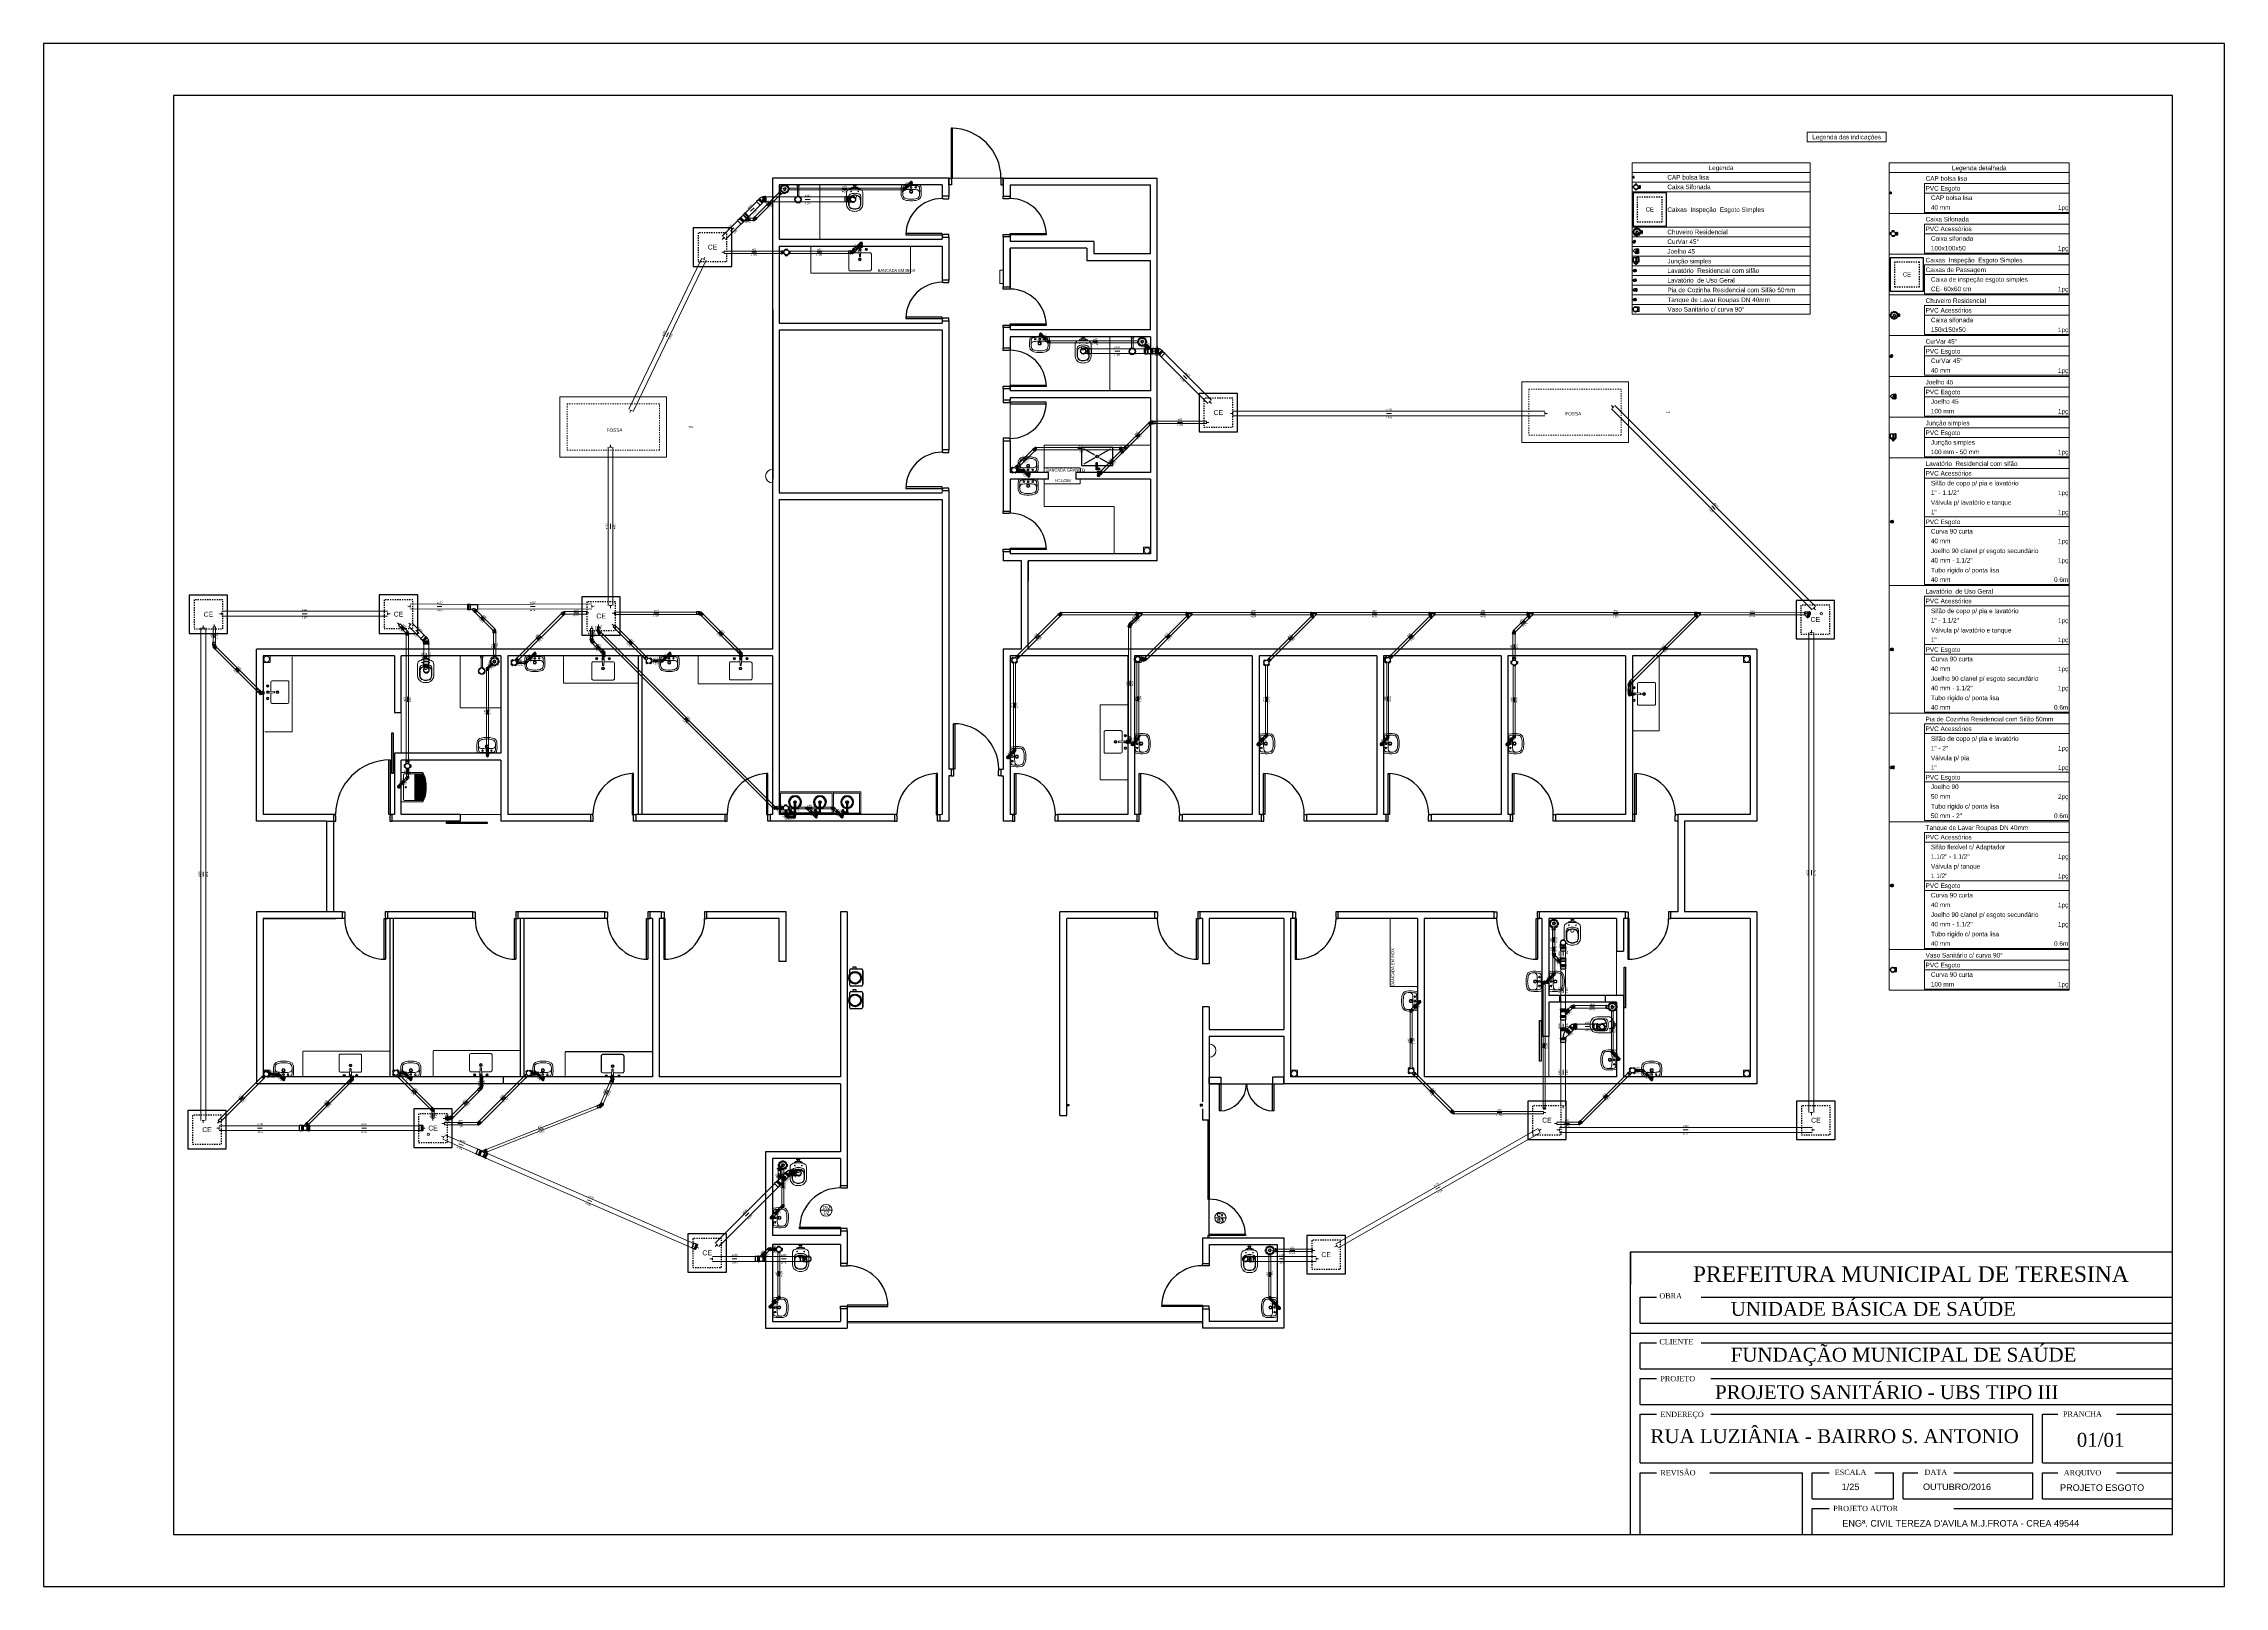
# Model space of a CAD drawing. Header units: millimetres. Extents: x 270 to 744, y -31 to 127.
# Drawn here: x 270.2 to 451.8, y -31.4 to 97 of the extents above; entities that cross this region are included whole.
import ezdxf
from ezdxf.enums import TextEntityAlignment as Align

# ---------------------------------------------------------------- set-up
doc = ezdxf.new("R2010")
doc.units = ezdxf.units.MM
doc.header["$LTSCALE"] = 0.01
doc.header["$MEASUREMENT"] = 0
for name, pattern in [('DASHDOT', [25.4, 12.7, -6.35, 0, -6.35]), ('Dashed', [0.75, 0.5, -0.25]), ('DOT2', [3.175, 0, -3.175])]:
    doc.linetypes.add(name, pattern=pattern)
for name, color, linetype in [('APCOZ', 7, 'Continuous'), ('APCOZ-I', 251, 'Continuous'), ('CERC02', 3, 'Continuous'), ('CERC03', 5, 'Continuous'), ('FOLHA', 7, 'Continuous'), ('Layout_Equipamentos', 7, 'Continuous'), ('LOGO-AUGUSTO', 7, 'Continuous'), ('PAREDE', 4, 'Continuous'), ('PAREDES', 8, 'Continuous'), ('PISO_acabado', 1, 'Continuous'), ('PORTAS', 8, 'Continuous'), ('Simbolos', 5, 'Continuous'), ('Simbolos_int', 2, 'Continuous'), ('TEXT', 2, 'Continuous'), ('TEXTO01', 7, 'Continuous')]:
    doc.layers.add(name, color=color, linetype=linetype)
for name, color, linetype, lineweight in [('at_Entity', 7, 'Continuous', 9), ('DI-Tabelas', 7, 'Continuous', 5), ('Nível 1', 7, 'Continuous', 5), ('Textos', 7, 'Continuous', 5), ('TQ-Condutos', 3, 'Continuous', 5), ('TQ-Conexões', 9, 'Continuous', 5), ('TQ-Sentido conduto', 9, 'Continuous', 5), ('TQ-Textos conduto', 7, 'Continuous', 5)]:
    doc.layers.add(name, color=color, linetype=linetype, lineweight=lineweight)
doc.styles.add('Arial', font='arial.ttf')
doc.styles.add('ArialNarrow', font='ARIALN.TTF')
doc.styles.add('SansSerif', font='sanss___.ttf')
doc.styles.add('STYLE1', font='times.ttf', dxfattribs={"height": 3})

# ---------------------------------------------------------------- blocks, each defined once
blk = doc.blocks.new('A3')
at = {"color": 15}
blk.add_lwpolyline([(0, 0), (420, 0), (420, 297), (0, 297)], close=True, dxfattribs=at)
at = {"color": 0}
blk.add_lwpolyline([(25, 10), (410, 10), (410, 287), (25, 287)], close=True, dxfattribs=at)

msp = doc.modelspace()

# ---------------------------------------------------------------- hatches: boundary and pattern name
at = {"layer": 'TQ-Sentido conduto', "linetype": 'Continuous'}
for points in [[(330.494, 83.505), (330.581, 83.555), (330.544, 83.592)], [(333.632, 84.048), (333.728, 84.022), (333.728, 84.074)], [(336.708, 84.914), (336.805, 84.888), (336.805, 84.94)], [(342.038, 85.04), (342.124, 85.09), (342.088, 85.126)], [(328.678, 82.379), (328.775, 82.353), (328.775, 82.405)], [(329.081, 83.072), (329.168, 83.122), (329.131, 83.158)], [(327.412, 81.403), (327.499, 81.453), (327.462, 81.489)], [(337.776, 79.86), (337.863, 79.91), (337.826, 79.947)], [(329.171, 79.644), (329.268, 79.618), (329.268, 79.67)], [(334.609, 79.644), (334.706, 79.618), (334.706, 79.67)], [(322.071, 72.6), (322.137, 72.676), (322.09, 72.698)], [(353.68, 72.369), (353.63, 72.455), (353.594, 72.419)], [(357.962, 72.197), (357.866, 72.223), (357.866, 72.171)], [(359.807, 71.423), (359.711, 71.449), (359.711, 71.398)], [(362.201, 71.669), (362.151, 71.755), (362.114, 71.719)], [(362.963, 71.423), (362.866, 71.449), (362.866, 71.398)], [(365.398, 69.105), (365.348, 69.192), (365.312, 69.155)], [(365.03, 65.496), (364.934, 65.522), (364.934, 65.47)], [(382.418, 66.236), (382.322, 66.262), (382.322, 66.21)], [(361.473, 64.544), (361.387, 64.494), (361.423, 64.458)], [(352.045, 62.557), (351.958, 62.507), (351.995, 62.47)], [(356.718, 63.31), (356.622, 63.335), (356.622, 63.284)], [(359.287, 62.358), (359.2, 62.308), (359.237, 62.271)], [(351.186, 61.521), (351.283, 61.495), (351.283, 61.547)], [(351.863, 61.421), (351.913, 61.335), (351.95, 61.371)], [(409.087, 58.537), (409.137, 58.451), (409.174, 58.487)], [(317.419, 57.041), (317.393, 56.945), (317.445, 56.945)], [(292.161, 49.572), (292.065, 49.598), (292.065, 49.546)], [(303.391, 50.164), (303.294, 50.191), (303.294, 50.139)], [(306.663, 49.305), (306.713, 49.218), (306.749, 49.255)], [(311.148, 50.166), (311.051, 50.192), (311.051, 50.14)], [(314.776, 49.647), (314.679, 49.673), (314.679, 49.621)], [(321.033, 49.609), (321.129, 49.583), (321.129, 49.635)], [(361.248, 49.251), (361.161, 49.201), (361.198, 49.164)], [(371.116, 49.573), (371.019, 49.599), (371.019, 49.547)], [(381.23, 49.573), (381.134, 49.599), (381.134, 49.547)], [(390.238, 49.573), (390.141, 49.599), (390.141, 49.547)], [(401.291, 49.579), (401.195, 49.605), (401.194, 49.553)], [(412.669, 49.589), (412.572, 49.615), (412.572, 49.563)], [(284.438, 47.957), (284.412, 47.86), (284.464, 47.86)], [(299.958, 48.544), (300.008, 48.458), (300.044, 48.494)], [(301.211, 48.197), (301.261, 48.11), (301.298, 48.147)], [(311.606, 47.715), (311.519, 47.665), (311.556, 47.628)], [(315.853, 48.123), (315.827, 48.027), (315.878, 48.027)], [(316.426, 48.578), (316.4, 48.482), (316.452, 48.482)], [(318.95, 47.313), (319, 47.226), (319.037, 47.263)], [(326.457, 48.074), (326.507, 47.987), (326.544, 48.024)], [(353.119, 47.781), (353.032, 47.731), (353.069, 47.695)], [(363.979, 47.822), (363.892, 47.772), (363.929, 47.735)], [(374.203, 47.673), (374.116, 47.623), (374.153, 47.587)], [(384.177, 47.791), (384.09, 47.741), (384.127, 47.705)], [(393.516, 48.972), (393.43, 48.922), (393.466, 48.885)], [(302.087, 46.301), (302.062, 46.205), (302.113, 46.205)], [(307.613, 45.445), (307.526, 45.395), (307.563, 45.358)], [(307.769, 47.092), (307.744, 46.995), (307.795, 46.995)], [(309.673, 45.499), (309.77, 45.473), (309.77, 45.525)], [(310.598, 45.742), (310.685, 45.792), (310.648, 45.828)], [(316.213, 46.947), (316.263, 46.86), (316.3, 46.897)], [(320.975, 45.65), (321.072, 45.625), (321.072, 45.676)], [(321.905, 45.817), (321.991, 45.867), (321.955, 45.904)], [(361.833, 45.788), (361.736, 45.814), (361.736, 45.762)], [(392.632, 46.998), (392.607, 46.901), (392.658, 46.901)], [(405.303, 46.828), (405.216, 46.778), (405.253, 46.741)], [(286.225, 45.049), (286.275, 44.963), (286.312, 44.999)], [(360.643, 43.983), (360.617, 43.886), (360.669, 43.886)], [(300.511, 42.647), (300.485, 42.55), (300.536, 42.55)], [(351.044, 42.146), (351.018, 42.05), (351.07, 42.05)], [(361.321, 42.687), (361.296, 42.591), (361.347, 42.591)], [(372.021, 42.651), (371.995, 42.555), (372.046, 42.555)], [(382.113, 42.689), (382.087, 42.592), (382.138, 42.592)], [(392.632, 42.604), (392.607, 42.507), (392.658, 42.507)], [(402.258, 43.527), (402.232, 43.43), (402.284, 43.43)], [(307.173, 41.585), (307.147, 41.488), (307.199, 41.488)], [(323.621, 40.883), (323.671, 40.797), (323.707, 40.833)], [(361.221, 39.086), (361.135, 39.036), (361.171, 39)], [(371.806, 39.196), (371.719, 39.146), (371.756, 39.11)], [(381.98, 39.119), (381.894, 39.069), (381.93, 39.032)], [(392.473, 39.14), (392.387, 39.09), (392.423, 39.054)], [(300.511, 36.606), (300.485, 36.509), (300.536, 36.509)], [(350.903, 38.045), (350.816, 37.995), (350.853, 37.958)], [(300.288, 35.687), (300.201, 35.637), (300.238, 35.6)], [(331.359, 33.406), (331.455, 33.38), (331.455, 33.432)], [(331.939, 32.879), (331.989, 32.793), (332.025, 32.829)], [(332.019, 33.303), (331.993, 33.206), (332.045, 33.206)], [(332.241, 32.677), (332.338, 32.651), (332.338, 32.703)], [(332.716, 33.406), (332.812, 33.38), (332.812, 33.432)], [(333.791, 33.406), (333.888, 33.38), (333.888, 33.432)], [(334.035, 33.183), (334.085, 33.096), (334.122, 33.133)], [(336.186, 33.183), (336.236, 33.096), (336.273, 33.133)], [(283.521, 28.097), (283.495, 28.001), (283.547, 28.001)], [(417.379, 28.231), (417.353, 28.135), (417.405, 28.135)], [(395.936, 22.253), (395.962, 22.35), (395.911, 22.35)], [(395.936, 21.864), (395.911, 21.767), (395.962, 21.767)], [(396.466, 20.591), (396.416, 20.678), (396.38, 20.641)], [(396.714, 21.073), (396.739, 21.169), (396.688, 21.169)], [(395.766, 19.372), (395.68, 19.322), (395.716, 19.285)], [(384.287, 16.777), (384.374, 16.827), (384.337, 16.863)], [(396.714, 18.032), (396.739, 18.129), (396.688, 18.129)], [(396.943, 16.35), (397.029, 16.4), (396.993, 16.436)], [(398.934, 16.861), (399.031, 16.836), (399.031, 16.887)], [(396.714, 15.054), (396.739, 15.151), (396.688, 15.151)], [(396.985, 14.659), (397.071, 14.709), (397.035, 14.746)], [(398.553, 15.213), (398.65, 15.187), (398.65, 15.239)], [(400.814, 15.164), (400.788, 15.068), (400.84, 15.068)], [(384.07, 13.852), (384.095, 13.949), (384.044, 13.949)], [(395.147, 13.436), (395.173, 13.533), (395.121, 13.533)], [(400.95, 12.932), (401, 12.845), (401.036, 12.882)], [(289.073, 11.259), (289.17, 11.233), (289.17, 11.284)], [(289.855, 11.183), (289.905, 11.097), (289.942, 11.133)], [(299.695, 11.37), (299.792, 11.344), (299.792, 11.395)], [(300.38, 11.239), (300.43, 11.152), (300.467, 11.189)], [(310.755, 11.344), (310.852, 11.318), (310.852, 11.37)], [(311.399, 11.226), (311.449, 11.14), (311.485, 11.176)], [(396.714, 11.21), (396.739, 11.307), (396.688, 11.307)], [(402.713, 11.57), (402.81, 11.544), (402.81, 11.595)], [(403.574, 11.339), (403.624, 11.252), (403.661, 11.289)], [(286.592, 9.084), (286.679, 9.134), (286.642, 9.171)], [(301.23, 9.68), (301.18, 9.766), (301.143, 9.73)], [(306.668, 10.291), (306.694, 10.388), (306.642, 10.388)], [(308.387, 9.101), (308.474, 9.151), (308.437, 9.188)], [(317.034, 9.556), (317.096, 9.634), (317.049, 9.655)], [(385.951, 9.663), (385.901, 9.75), (385.865, 9.713)], [(400.141, 9.227), (400.227, 9.277), (400.191, 9.314)], [(293.717, 8.652), (293.804, 8.702), (293.767, 8.739)], [(302.637, 7.638), (302.663, 7.735), (302.611, 7.735)], [(303.597, 7.58), (303.693, 7.554), (303.693, 7.606)], [(305.241, 8.724), (305.328, 8.774), (305.291, 8.811)], [(391.616, 8.064), (391.519, 8.09), (391.519, 8.038)], [(288.036, 6.763), (288.133, 6.738), (288.133, 6.789)], [(296.707, 6.763), (296.804, 6.738), (296.804, 6.789)], [(304.708, 7.141), (304.804, 7.116), (304.804, 7.167)], [(304.792, 5.475), (304.871, 5.413), (304.891, 5.46)], [(311.429, 6.592), (311.528, 6.604), (311.509, 6.652)], [(396.84, 7.168), (396.937, 7.142), (396.937, 7.194)], [(407.119, 6.617), (407.023, 6.643), (407.023, 6.591)], [(331.47, 2.62), (331.496, 2.717), (331.445, 2.717)], [(331.472, 3.395), (331.559, 3.445), (331.522, 3.482)], [(331.725, 2.502), (331.811, 2.552), (331.775, 2.588)], [(331.757, 2.177), (331.731, 2.081), (331.783, 2.081)], [(332.471, 3.039), (332.568, 3.013), (332.568, 3.065)], [(386.48, 1.876), (386.383, 1.85), (386.408, 1.805)], [(315.497, 0.815), (315.575, 0.753), (315.596, 0.8)], [(328.664, -0.559), (328.751, -0.509), (328.714, -0.472)], [(331.421, -0.062), (331.334, -0.112), (331.371, -0.148)], [(330.816, -3.316), (330.912, -3.342), (330.912, -3.29)], [(374.378, -3.408), (374.281, -3.382), (374.281, -3.434)], [(327.545, -4.115), (327.641, -4.14), (327.641, -4.089)], [(330.051, -3.857), (330.138, -3.807), (330.101, -3.77)], [(331.439, -5.136), (331.413, -5.232), (331.465, -5.232)], [(331.642, -4.115), (331.739, -4.14), (331.739, -4.089)], [(372.302, -5.206), (372.276, -5.303), (372.328, -5.303)], [(373.51, -4.115), (373.414, -4.089), (373.414, -4.14)], [(331.212, -7.583), (331.125, -7.633), (331.162, -7.669)], [(372.566, -7.669), (372.616, -7.756), (372.652, -7.719)]]:
    msp.add_hatch(color=256, dxfattribs=at).paths.add_polyline_path(points)

# ---------------------------------------------------------------- linework, layer by layer
for p, q in [((337.424, 20.016), (338.328, 20.016)), ((337.348, 19.581), (337.348, 19.941)), ((337.348, 18.659), (337.348, 18.978)), ((338.328, 18.584), (337.424, 18.584)), ((338.403, 19.941), (338.403, 18.659)), ((337.348, 17.7), (337.348, 18.06)), ((337.348, 16.779), (337.348, 17.098)), ((337.424, 18.136), (338.328, 18.136)), ((338.328, 16.703), (337.424, 16.703)), ((338.403, 18.06), (338.403, 16.779)), ((367.259, -2.053), (367.259, 0.851))]:
    msp.add_line(p, q)
for points in [[(337.875, 20.016), (337.875, 20.167), (337.595, 20.167), (337.595, 20.016)], [(337.875, 18.136), (337.875, 18.286), (337.595, 18.286), (337.595, 18.136)], [(338.403, 18.74), (338.461, 18.74), (338.461, 19.866), (338.403, 19.866)], [(338.403, 16.859), (338.461, 16.859), (338.461, 17.986), (338.403, 17.986)]]:
    msp.add_lwpolyline(points)
for centre, radius in [((332.782, 33.894), 0.105), ((332.782, 33.894), 0.0668), ((334.852, 33.894), 0.105), ((334.852, 33.894), 0.0668), ((337.12, 33.894), 0.105), ((337.12, 33.894), 0.0668), ((337.781, 19.28), 0.528), ((337.781, 19.28), 0.452), ((337.781, 17.399), 0.528), ((337.781, 17.399), 0.452)]:
    msp.add_circle(centre, radius)
for centre, radius, start, end in [((332.782, 33.894), 0.534, 273.53903, 265.62039), ((332.782, 33.894), 0.46, 274.11075, 264.91227), ((334.852, 33.894), 0.534, 273.53903, 265.62039), ((334.852, 33.894), 0.46, 274.11075, 264.91227), ((337.12, 33.894), 0.534, 273.53903, 265.62039), ((337.12, 33.894), 0.46, 274.11075, 264.91227), ((337.424, 19.941), 0.0754, 90, 180), ((338.328, 19.941), 0.0754, 0, 90), ((337.424, 18.659), 0.0754, 180, 270), ((338.328, 18.659), 0.0754, 270, 0), ((337.424, 18.06), 0.0754, 90, 180), ((337.424, 16.779), 0.0754, 180, 270), ((338.328, 18.06), 0.0754, 0, 90), ((338.328, 16.779), 0.0754, 270, 0)]:
    msp.add_arc(centre, radius, start, end)
at = {"layer": 'APCOZ'}
for p, q in [((332.33, 32.958), (332.29, 32.876)), ((332.302, 33.177), (332.302, 33.096)), ((332.33, 32.958), (332.33, 33.049)), ((332.463, 32.958), (332.463, 32.992)), ((332.726, 32.992), (332.463, 32.992)), ((332.463, 32.958), (332.503, 32.876)), ((332.726, 33.068), (332.482, 33.068)), ((332.491, 33.177), (332.491, 33.096)), ((332.741, 33.083), (332.741, 33.727)), ((332.817, 33.083), (332.817, 33.727)), ((334.409, 32.958), (334.368, 32.876)), ((334.381, 33.177), (334.381, 33.096)), ((334.409, 32.958), (334.409, 33.049)), ((334.541, 32.958), (334.541, 32.992)), ((334.805, 32.992), (334.541, 32.992)), ((334.541, 32.958), (334.582, 32.876)), ((334.805, 33.068), (334.561, 33.068)), ((334.569, 33.177), (334.569, 33.096)), ((334.82, 33.083), (334.82, 33.727)), ((334.895, 33.083), (334.895, 33.727)), ((336.692, 32.958), (336.652, 32.876)), ((336.665, 33.177), (336.665, 33.096)), ((336.692, 32.958), (336.692, 33.049)), ((336.825, 32.958), (336.825, 32.992)), ((337.088, 32.992), (336.825, 32.992)), ((336.825, 32.958), (336.866, 32.876)), ((337.088, 33.068), (336.844, 33.068)), ((336.853, 33.177), (336.853, 33.096)), ((337.104, 33.083), (337.104, 33.727)), ((337.179, 33.083), (337.179, 33.727))]:
    msp.add_line(p, q, dxfattribs=at)
at = {"layer": 'APCOZ', "linetype": 'Continuous'}
for points in [[(332.491, 33.179), (332.489, 33.191), (332.484, 33.202), (332.476, 33.213), (332.465, 33.223), (332.453, 33.231), (332.438, 33.237), (332.422, 33.241), (332.405, 33.243), (332.388, 33.243), (332.371, 33.241), (332.355, 33.237), (332.341, 33.231), (332.328, 33.223), (332.317, 33.213), (332.309, 33.202), (332.304, 33.191), (332.302, 33.179)], [(332.302, 33.096), (332.304, 33.085), (332.307, 33.075), (332.313, 33.065), (332.321, 33.056), (332.33, 33.049)], [(332.482, 33.068), (332.485, 33.073), (332.488, 33.079), (332.489, 33.084), (332.49, 33.09), (332.491, 33.096)], [(334.569, 33.179), (334.567, 33.191), (334.562, 33.202), (334.554, 33.213), (334.544, 33.223), (334.531, 33.231), (334.516, 33.237), (334.5, 33.241), (334.484, 33.243), (334.467, 33.243), (334.45, 33.241), (334.434, 33.237), (334.419, 33.231), (334.406, 33.223), (334.396, 33.213), (334.388, 33.202), (334.383, 33.191), (334.381, 33.179)], [(334.381, 33.096), (334.382, 33.085), (334.386, 33.075), (334.391, 33.065), (334.399, 33.056), (334.409, 33.049)], [(334.561, 33.068), (334.564, 33.073), (334.566, 33.079), (334.568, 33.084), (334.569, 33.09), (334.569, 33.096)], [(336.853, 33.179), (336.851, 33.191), (336.846, 33.202), (336.838, 33.213), (336.828, 33.223), (336.815, 33.231), (336.8, 33.237), (336.784, 33.241), (336.767, 33.243), (336.75, 33.243), (336.733, 33.241), (336.717, 33.237), (336.703, 33.231), (336.69, 33.223), (336.68, 33.213), (336.672, 33.202), (336.667, 33.191), (336.665, 33.179)], [(336.665, 33.096), (336.666, 33.085), (336.669, 33.075), (336.675, 33.065), (336.683, 33.056), (336.692, 33.049)], [(336.844, 33.068), (336.847, 33.073), (336.85, 33.079), (336.852, 33.084), (336.853, 33.09), (336.853, 33.096)]]:
    msp.add_lwpolyline(points, dxfattribs=at)
at = {"layer": 'APCOZ'}
for centre, radius, start, end in [((332.779, 33.03), 0.065, 125.41872, 144.5813), ((332.779, 33.03), 0.065, 215.4187, 324.5813), ((332.779, 33.746), 0.042, 333.72082, 206.27918), ((332.779, 33.03), 0.065, 35.4187, 54.58128), ((332.779, 33.03), 0.065, 324.5813, 35.4187), ((334.858, 33.03), 0.065, 125.41872, 144.5813), ((334.858, 33.03), 0.065, 215.4187, 324.5813), ((334.858, 33.746), 0.042, 333.72082, 206.27918), ((334.858, 33.03), 0.065, 35.4187, 54.58128), ((334.858, 33.03), 0.065, 324.5813, 35.4187), ((337.141, 33.03), 0.065, 125.41872, 144.5813), ((337.141, 33.03), 0.065, 215.4187, 324.5813), ((337.141, 33.746), 0.042, 333.72082, 206.27918), ((337.141, 33.03), 0.065, 35.4187, 54.58128), ((337.141, 33.03), 0.065, 324.5813, 35.4187)]:
    msp.add_arc(centre, radius, start, end, dxfattribs=at)
at = {"layer": 'APCOZ-I'}
for p, q in [((332.33, 32.958), (332.463, 32.958)), ((332.338, 33.125), (332.338, 33.045)), ((332.456, 33.125), (332.456, 33.045)), ((332.463, 32.992), (332.463, 33.049)), ((332.741, 33.727), (332.741, 33.746)), ((332.741, 33.016), (332.741, 33.083)), ((332.817, 33.727), (332.817, 33.746)), ((332.817, 33.016), (332.817, 33.083)), ((334.409, 32.958), (334.541, 32.958)), ((334.416, 33.125), (334.416, 33.045)), ((334.534, 33.125), (334.534, 33.045)), ((334.541, 32.992), (334.541, 33.049)), ((334.82, 33.727), (334.82, 33.746)), ((334.82, 33.016), (334.82, 33.083)), ((334.895, 33.727), (334.895, 33.746)), ((334.895, 33.016), (334.895, 33.083)), ((336.692, 32.958), (336.825, 32.958)), ((336.7, 33.125), (336.7, 33.045)), ((336.818, 33.125), (336.818, 33.045)), ((336.825, 32.992), (336.825, 33.049)), ((337.104, 33.727), (337.104, 33.746)), ((337.104, 33.016), (337.104, 33.083)), ((337.179, 33.727), (337.179, 33.746)), ((337.179, 33.016), (337.179, 33.083))]:
    msp.add_line(p, q, dxfattribs=at)
at = {"layer": 'APCOZ-I', "linetype": 'Continuous'}
for points in [[(332.302, 33.179), (332.303, 33.167), (332.307, 33.156), (332.314, 33.146), (332.323, 33.136), (332.334, 33.128)], [(332.323, 33.191), (332.325, 33.183), (332.329, 33.175), (332.336, 33.168), (332.346, 33.162), (332.358, 33.157), (332.371, 33.153), (332.385, 33.151), (332.4, 33.151), (332.415, 33.152), (332.429, 33.155), (332.441, 33.159), (332.452, 33.165), (332.461, 33.171), (332.467, 33.179), (332.47, 33.187), (332.47, 33.195), (332.467, 33.203), (332.461, 33.21), (332.452, 33.217), (332.441, 33.223), (332.429, 33.227), (332.415, 33.23), (332.4, 33.231), (332.385, 33.231), (332.371, 33.229), (332.358, 33.225), (332.346, 33.22), (332.336, 33.214), (332.329, 33.207), (332.325, 33.199), (332.323, 33.191)], [(332.33, 33.049), (332.331, 33.048), (332.332, 33.047), (332.333, 33.047), (332.334, 33.046), (332.335, 33.046)], [(332.458, 33.046), (332.459, 33.046), (332.46, 33.047), (332.461, 33.047), (332.462, 33.048), (332.463, 33.049)], [(332.459, 33.128), (332.47, 33.136), (332.479, 33.145), (332.485, 33.155), (332.489, 33.166), (332.491, 33.177)], [(332.463, 33.049), (332.467, 33.052), (332.472, 33.056), (332.476, 33.059), (332.479, 33.064), (332.482, 33.068)], [(334.381, 33.179), (334.382, 33.167), (334.386, 33.156), (334.392, 33.146), (334.401, 33.136), (334.412, 33.128)], [(334.402, 33.191), (334.403, 33.183), (334.408, 33.175), (334.415, 33.168), (334.425, 33.162), (334.436, 33.157), (334.45, 33.153), (334.464, 33.151), (334.479, 33.151), (334.494, 33.152), (334.507, 33.155), (334.52, 33.159), (334.531, 33.165), (334.539, 33.171), (334.545, 33.179), (334.548, 33.187), (334.548, 33.195), (334.545, 33.203), (334.539, 33.21), (334.531, 33.217), (334.52, 33.223), (334.507, 33.227), (334.494, 33.23), (334.479, 33.231), (334.464, 33.231), (334.45, 33.229), (334.436, 33.225), (334.425, 33.22), (334.415, 33.214), (334.408, 33.207), (334.403, 33.199), (334.402, 33.191)], [(334.409, 33.049), (334.41, 33.048), (334.411, 33.047), (334.411, 33.047), (334.412, 33.046), (334.413, 33.046)], [(334.537, 33.046), (334.538, 33.046), (334.539, 33.047), (334.54, 33.047), (334.541, 33.048), (334.541, 33.049)], [(334.538, 33.128), (334.549, 33.136), (334.558, 33.145), (334.564, 33.155), (334.568, 33.166), (334.569, 33.177)], [(334.541, 33.049), (334.546, 33.052), (334.55, 33.056), (334.554, 33.059), (334.557, 33.064), (334.561, 33.068)], [(336.665, 33.179), (336.666, 33.167), (336.669, 33.156), (336.676, 33.146), (336.685, 33.136), (336.696, 33.128)], [(336.685, 33.191), (336.687, 33.183), (336.691, 33.175), (336.699, 33.168), (336.708, 33.162), (336.72, 33.157), (336.733, 33.153), (336.748, 33.151), (336.762, 33.151), (336.777, 33.152), (336.791, 33.155), (336.804, 33.159), (336.814, 33.165), (336.823, 33.171), (336.829, 33.179), (336.832, 33.187), (336.832, 33.195), (336.829, 33.203), (336.823, 33.21), (336.814, 33.217), (336.804, 33.223), (336.791, 33.227), (336.777, 33.23), (336.762, 33.231), (336.748, 33.231), (336.733, 33.229), (336.72, 33.225), (336.708, 33.22), (336.699, 33.214), (336.691, 33.207), (336.687, 33.199), (336.685, 33.191)], [(336.692, 33.049), (336.693, 33.048), (336.694, 33.047), (336.695, 33.047), (336.696, 33.046), (336.697, 33.046)], [(336.821, 33.128), (336.832, 33.136), (336.841, 33.145), (336.848, 33.155), (336.852, 33.166), (336.853, 33.177)], [(336.821, 33.046), (336.822, 33.046), (336.822, 33.047), (336.823, 33.047), (336.824, 33.048), (336.825, 33.049)], [(336.825, 33.049), (336.83, 33.052), (336.834, 33.056), (336.838, 33.059), (336.841, 33.064), (336.844, 33.068)]]:
    msp.add_lwpolyline(points, dxfattribs=at)
at = {"layer": 'APCOZ-I'}
for centre, radius, start, end in [((332.397, 31.839), 1.05, 84.37523, 95.62477), ((332.397, 32.69), 0.307, 77.53823, 102.46177), ((332.338, 33.134), 0.00754, 237.84409, 296.02511), ((332.339, 33.052), 0.00754, 238.43251, 285.68606), ((332.397, 33.014), 0.126, 63.97489, 116.02511), ((332.397, 32.846), 0.207, 74.31395, 105.68605), ((332.455, 33.134), 0.00754, 243.97489, 302.15591), ((332.455, 33.052), 0.00754, 254.31395, 301.56748), ((332.779, 33.03), 0.065, 144.5813, 215.4187), ((332.779, 33.03), 0.0477, 142.25181, 37.74819), ((332.779, 33.746), 0.0377, 0, 180), ((332.779, 33.496), 0.0877, 244.55551, 295.44449), ((332.779, 33.096), 0.0877, 244.55551, 295.44449), ((334.475, 31.839), 1.05, 84.37523, 95.62477), ((334.475, 32.69), 0.307, 77.53823, 102.46177), ((334.416, 33.134), 0.00754, 237.84409, 296.02511), ((334.417, 33.052), 0.00754, 238.43251, 285.68606), ((334.475, 32.846), 0.207, 74.31395, 105.68605), ((334.475, 33.014), 0.126, 63.97489, 116.02511), ((334.534, 33.134), 0.00754, 243.97489, 302.15591), ((334.533, 33.052), 0.00754, 254.31395, 301.56748), ((334.858, 33.03), 0.065, 144.5813, 215.4187), ((334.858, 33.03), 0.0477, 142.25181, 37.74819), ((334.858, 33.746), 0.0377, 0, 180), ((334.858, 33.496), 0.0877, 244.55551, 295.44449), ((334.858, 33.096), 0.0877, 244.55551, 295.44449), ((336.759, 31.839), 1.05, 84.37523, 95.62477), ((336.759, 32.69), 0.307, 77.53823, 102.46177), ((336.7, 33.134), 0.00754, 237.84409, 296.02511), ((336.701, 33.052), 0.00754, 238.43251, 285.68606), ((336.759, 33.014), 0.126, 63.97489, 116.02511), ((336.759, 32.846), 0.207, 74.31395, 105.68605), ((336.817, 33.134), 0.00754, 243.97489, 302.15591), ((336.817, 33.052), 0.00754, 254.31395, 301.56748), ((337.141, 33.03), 0.065, 144.5813, 215.4187), ((337.141, 33.03), 0.0477, 142.25181, 37.74819), ((337.141, 33.746), 0.0377, 0, 180), ((337.141, 33.496), 0.0877, 244.55551, 295.44449), ((337.141, 33.096), 0.0877, 244.55551, 295.44449)]:
    msp.add_arc(centre, radius, start, end, dxfattribs=at)
at = {"layer": 'at_Entity'}
for p, q in [((349.924, 85.814), (345.894, 85.814)), ((330.901, 85.248), (330.901, 82.608)), ((330.901, 85.248), (330.901, 82.608)), ((334.857, 85.248), (334.857, 80.726)), ((337.066, 83.649), (337.066, 84.59)), ((337.951, 85.056), (337.552, 85.056)), ((337.568, 84.945), (337.568, 85.02)), ((337.606, 84.277), (337.606, 84.381)), ((337.632, 85.248), (337.871, 85.248)), ((337.636, 85.224), (337.859, 85.224)), ((337.672, 85.056), (337.672, 85.176)), ((337.672, 85.176), (337.823, 85.176)), ((337.823, 85.056), (337.823, 85.176)), ((337.893, 84.38), (337.893, 84.277)), ((337.935, 85.02), (337.935, 84.944)), ((338.421, 84.59), (338.421, 83.649)), ((341.732, 85.248), (342.45, 85.248)), ((342.043, 85.088), (342.019, 85.04)), ((342.019, 85.04), (342.043, 85)), ((342.083, 85.112), (342.043, 85.088)), ((342.043, 85), (342.083, 84.977)), ((342.131, 85.088), (342.083, 85.112)), ((342.083, 84.977), (342.131, 85)), ((342.147, 85.04), (342.131, 85.088)), ((342.131, 85), (342.147, 85.04)), ((342.211, 85.248), (342.92, 85.248)), ((342.45, 85.248), (343.176, 85.248)), ((342.777, 85.088), (342.761, 85.04)), ((342.761, 85.04), (342.777, 85)), ((342.825, 85.112), (342.777, 85.088)), ((342.777, 85), (342.825, 84.977)), ((342.865, 85.088), (342.825, 85.112)), ((342.825, 84.977), (342.865, 85)), ((342.888, 85.04), (342.865, 85.088)), ((342.865, 85), (342.888, 85.04)), ((330.901, 80.846), (330.901, 80.543)), ((330.901, 80.846), (330.901, 80.543)), ((330.901, 80.543), (330.901, 80.216)), ((330.901, 80.543), (330.901, 80.216)), ((330.901, 79.378), (330.901, 80.511)), ((330.901, 80.216), (330.901, 79.889)), ((330.901, 80.216), (330.901, 79.889)), ((330.901, 79.889), (330.901, 79.538)), ((330.901, 79.889), (330.901, 79.538)), ((334.099, 80.16), (334.099, 77.903)), ((342.393, 80.16), (342.393, 77.903)), ((330.901, 79.538), (330.901, 79.187)), ((330.901, 79.538), (330.901, 79.187)), ((330.901, 79.187), (330.901, 78.828)), ((330.901, 79.187), (330.901, 78.828)), ((350.113, 78.171), (349.818, 78.171)), ((349.818, 78.171), (349.818, 77.038)), ((334.099, 77.903), (342.393, 77.903)), ((349.818, 77.038), (350.113, 77.038)), ((330.901, 74.713), (330.901, 74.569)), ((330.901, 74.713), (330.901, 74.569)), ((330.901, 74.569), (330.901, 74.466)), ((330.901, 74.569), (330.901, 74.466)), ((330.901, 74.466), (330.901, 74.386)), ((330.901, 74.466), (330.901, 74.386)), ((330.901, 74.386), (330.901, 74.338)), ((330.901, 74.386), (330.901, 74.338)), ((330.901, 74.338), (330.901, 74.322)), ((330.901, 74.338), (330.901, 74.322)), ((330.901, 74.322), (330.901, 71.682)), ((330.901, 74.322), (330.901, 71.682)), ((352.428, 72.623), (353.146, 72.623)), ((352.907, 72.623), (353.616, 72.623)), ((353.146, 72.623), (353.872, 72.623)), ((356.653, 72.623), (356.892, 72.623)), ((358.973, 72.623), (358.973, 68.11)), ((330.901, 71.116), (330.901, 69.234)), ((330.901, 71.116), (330.901, 69.234)), ((352.739, 72.464), (352.715, 72.416)), ((352.715, 72.416), (352.739, 72.376)), ((352.779, 72.488), (352.739, 72.464)), ((352.739, 72.376), (352.779, 72.352)), ((352.827, 72.464), (352.779, 72.488)), ((352.779, 72.352), (352.827, 72.376)), ((352.843, 72.416), (352.827, 72.464)), ((352.827, 72.376), (352.843, 72.416)), ((353.473, 72.464), (353.457, 72.416)), ((353.457, 72.416), (353.473, 72.376)), ((353.521, 72.488), (353.473, 72.464)), ((353.473, 72.376), (353.521, 72.352)), ((353.561, 72.464), (353.521, 72.488)), ((353.521, 72.352), (353.561, 72.376)), ((353.584, 72.416), (353.561, 72.464)), ((353.561, 72.376), (353.584, 72.416)), ((356.087, 71.024), (356.087, 71.966)), ((356.972, 72.432), (356.573, 72.432)), ((356.589, 72.32), (356.589, 72.396)), ((356.627, 71.653), (356.627, 71.757)), ((356.657, 72.6), (356.88, 72.6)), ((356.693, 72.432), (356.693, 72.552)), ((356.693, 72.552), (356.844, 72.552)), ((356.844, 72.432), (356.844, 72.552)), ((356.914, 71.756), (356.914, 71.653)), ((356.956, 72.396), (356.956, 72.32)), ((357.442, 71.966), (357.442, 71.025)), ((362.928, 67.097), (362.928, 68.221)), ((330.901, 60.446), (330.901, 61.578)), ((351.469, 61.323), (352.187, 61.323)), ((351.469, 60.757), (352.187, 60.757)), ((351.756, 61.531), (351.78, 61.571)), ((351.78, 61.483), (351.756, 61.531)), ((351.78, 60.597), (351.756, 60.55)), ((351.756, 60.55), (351.78, 60.51)), ((351.78, 61.571), (351.82, 61.595)), ((351.82, 61.459), (351.78, 61.483)), ((351.82, 60.621), (351.78, 60.597)), ((351.78, 60.51), (351.82, 60.486)), ((351.82, 61.595), (351.868, 61.571)), ((351.868, 61.483), (351.82, 61.459)), ((351.868, 60.597), (351.82, 60.621)), ((351.82, 60.486), (351.868, 60.51)), ((351.868, 61.571), (351.884, 61.531)), ((351.884, 61.531), (351.868, 61.483)), ((351.884, 60.55), (351.868, 60.597)), ((351.868, 60.51), (351.884, 60.55)), ((351.948, 61.323), (352.657, 61.323)), ((351.948, 60.757), (352.657, 60.757)), ((352.187, 61.323), (352.913, 61.323)), ((352.187, 60.757), (352.913, 60.757)), ((352.498, 61.531), (352.514, 61.571)), ((352.514, 61.483), (352.498, 61.531)), ((352.514, 60.597), (352.498, 60.55)), ((352.498, 60.55), (352.514, 60.51)), ((352.514, 61.571), (352.562, 61.595)), ((352.562, 61.459), (352.514, 61.483)), ((352.562, 60.621), (352.514, 60.597)), ((352.514, 60.51), (352.562, 60.486)), ((352.562, 61.595), (352.602, 61.571)), ((352.602, 61.483), (352.562, 61.459)), ((352.602, 60.597), (352.562, 60.621)), ((352.562, 60.486), (352.602, 60.51)), ((352.602, 61.571), (352.626, 61.531)), ((352.626, 61.531), (352.602, 61.483)), ((352.626, 60.55), (352.602, 60.597)), ((352.602, 60.51), (352.626, 60.55)), ((345.024, 59.816), (345.024, 59.624)), ((356.995, 53.978), (358.119, 53.978)), ((352.186, 48.699), (352.186, 46.633)), ((290.91, 39.753), (290.91, 45.971)), ((298.826, 46.633), (299.951, 46.633)), ((302.244, 45.84), (301.845, 45.84)), ((301.861, 45.728), (301.861, 45.804)), ((301.925, 46.031), (302.164, 46.031)), ((301.929, 46.007), (302.152, 46.007)), ((301.964, 45.84), (301.964, 45.959)), ((301.964, 45.959), (302.116, 45.959)), ((302.116, 45.84), (302.116, 45.959)), ((302.228, 45.804), (302.228, 45.727)), ((304.528, 46.633), (330.901, 46.633)), ((304.903, 46.067), (304.903, 41.729)), ((311.12, 46.067), (310.394, 46.067)), ((311.359, 46.067), (310.649, 46.067)), ((310.681, 45.86), (310.705, 45.908)), ((310.705, 45.82), (310.681, 45.86)), ((310.705, 45.908), (310.745, 45.932)), ((310.745, 45.796), (310.705, 45.82)), ((310.745, 45.932), (310.793, 45.908)), ((310.793, 45.82), (310.745, 45.796)), ((310.793, 45.908), (310.809, 45.86)), ((310.809, 45.86), (310.793, 45.82)), ((311.838, 46.067), (311.12, 46.067)), ((311.423, 45.86), (311.439, 45.908)), ((311.439, 45.82), (311.423, 45.86)), ((311.439, 45.908), (311.487, 45.932)), ((311.487, 45.796), (311.439, 45.82)), ((311.487, 45.932), (311.527, 45.908)), ((311.527, 45.82), (311.487, 45.796)), ((311.527, 45.908), (311.55, 45.86)), ((311.55, 45.86), (311.527, 45.82)), ((313.511, 46.067), (313.511, 43.802)), ((322.292, 46.067), (321.566, 46.067)), ((322.531, 46.067), (321.821, 46.067)), ((321.853, 45.86), (321.877, 45.908)), ((321.877, 45.82), (321.853, 45.86)), ((321.877, 45.908), (321.917, 45.932)), ((321.917, 45.796), (321.877, 45.82)), ((321.917, 45.932), (321.965, 45.908)), ((321.965, 45.82), (321.917, 45.796)), ((321.965, 45.908), (321.981, 45.86)), ((321.981, 45.86), (321.965, 45.82)), ((323.01, 46.067), (322.292, 46.067)), ((322.595, 45.86), (322.611, 45.908)), ((322.611, 45.82), (322.595, 45.86)), ((322.611, 45.908), (322.659, 45.932)), ((322.659, 45.796), (322.611, 45.82)), ((322.659, 45.932), (322.699, 45.908)), ((322.699, 45.82), (322.659, 45.796)), ((322.699, 45.908), (322.723, 45.86)), ((322.723, 45.86), (322.699, 45.82)), ((323.006, 46.633), (324.13, 46.633)), ((324.714, 46.013), (324.714, 43.748)), ((358.008, 46.633), (359.14, 46.633)), ((382.188, 46.633), (383.32, 46.633)), ((404.717, 39.827), (404.717, 46.045)), ((301.358, 44.432), (301.358, 45.373)), ((301.899, 45.061), (301.899, 45.164)), ((302.186, 45.164), (302.186, 45.061)), ((302.714, 45.373), (302.714, 44.432)), ((313.511, 43.802), (319.729, 43.802)), ((324.714, 43.748), (330.932, 43.748)), ((358.191, 41.978), (358.191, 35.759)), ((360.456, 41.978), (358.191, 41.978)), ((287.948, 38.906), (287.948, 40.038)), ((300.006, 41.354), (300.006, 37.965)), ((308.292, 41.729), (304.903, 41.729)), ((412.843, 38.906), (412.843, 40.038)), ((288.645, 39.753), (290.91, 39.753)), ((306.705, 38.172), (306.729, 38.212)), ((306.729, 38.124), (306.705, 38.172)), ((306.729, 38.212), (306.769, 38.236)), ((306.769, 38.1), (306.729, 38.124)), ((306.769, 38.236), (306.816, 38.212)), ((306.816, 38.124), (306.769, 38.1)), ((306.816, 38.212), (306.832, 38.172)), ((306.832, 38.172), (306.816, 38.124)), ((307.446, 38.172), (307.462, 38.212)), ((307.462, 38.124), (307.446, 38.172)), ((307.462, 38.212), (307.51, 38.236)), ((307.51, 38.1), (307.462, 38.124)), ((307.51, 38.236), (307.55, 38.212)), ((307.55, 38.124), (307.51, 38.1)), ((307.55, 38.212), (307.574, 38.172)), ((307.574, 38.172), (307.55, 38.124)), ((350.679, 38.394), (350.679, 37.676)), ((361.038, 38.766), (361.038, 39.492)), ((361.038, 38.527), (361.038, 39.237)), ((361.038, 38.048), (361.038, 38.766)), ((361.198, 39.181), (361.174, 39.141)), ((361.174, 39.141), (361.198, 39.093)), ((361.198, 38.447), (361.174, 38.399)), ((361.174, 38.399), (361.198, 38.359)), ((361.246, 39.205), (361.198, 39.181)), ((361.198, 39.093), (361.246, 39.077)), ((361.246, 38.463), (361.198, 38.447)), ((361.198, 38.359), (361.246, 38.335)), ((361.285, 39.181), (361.246, 39.205)), ((361.246, 39.077), (361.285, 39.093)), ((361.285, 38.447), (361.246, 38.463)), ((361.246, 38.335), (361.285, 38.359)), ((361.309, 39.141), (361.285, 39.181)), ((361.285, 39.093), (361.309, 39.141)), ((361.309, 38.399), (361.285, 38.447)), ((361.285, 38.359), (361.309, 38.399)), ((371.406, 38.766), (371.406, 39.492)), ((371.406, 38.527), (371.406, 39.237)), ((371.406, 38.048), (371.406, 38.766)), ((371.565, 39.181), (371.541, 39.141)), ((371.541, 39.141), (371.565, 39.093)), ((371.565, 38.447), (371.541, 38.399)), ((371.541, 38.399), (371.565, 38.359)), ((371.613, 39.205), (371.565, 39.181)), ((371.565, 39.093), (371.613, 39.077)), ((371.613, 38.463), (371.565, 38.447)), ((371.565, 38.359), (371.613, 38.335)), ((371.653, 39.181), (371.613, 39.205)), ((371.613, 39.077), (371.653, 39.093)), ((371.653, 38.447), (371.613, 38.463)), ((371.613, 38.335), (371.653, 38.359)), ((371.677, 39.141), (371.653, 39.181)), ((371.653, 39.093), (371.677, 39.141)), ((371.677, 38.399), (371.653, 38.447)), ((371.653, 38.359), (371.677, 38.399)), ((381.765, 38.766), (381.765, 39.492)), ((381.765, 38.527), (381.765, 39.237)), ((381.765, 38.048), (381.765, 38.766)), ((381.924, 39.181), (381.9, 39.141)), ((381.9, 39.141), (381.924, 39.093)), ((381.924, 38.447), (381.9, 38.399)), ((381.9, 38.399), (381.924, 38.359)), ((381.972, 39.205), (381.924, 39.181)), ((381.924, 39.093), (381.972, 39.077)), ((381.972, 38.463), (381.924, 38.447)), ((381.924, 38.359), (381.972, 38.335)), ((382.012, 39.181), (381.972, 39.205)), ((381.972, 39.077), (382.012, 39.093)), ((382.012, 38.447), (381.972, 38.463)), ((381.972, 38.335), (382.012, 38.359)), ((382.036, 39.141), (382.012, 39.181)), ((382.012, 39.093), (382.036, 39.141)), ((382.036, 38.399), (382.012, 38.447)), ((382.012, 38.359), (382.036, 38.399)), ((392.124, 38.766), (392.124, 39.492)), ((392.124, 38.527), (392.124, 39.237)), ((392.124, 38.048), (392.124, 38.766)), ((392.284, 39.181), (392.26, 39.141)), ((392.26, 39.141), (392.284, 39.093)), ((392.284, 38.447), (392.26, 38.399)), ((392.26, 38.399), (392.284, 38.359)), ((392.332, 39.205), (392.284, 39.181)), ((392.284, 39.093), (392.332, 39.077)), ((392.332, 38.463), (392.284, 38.447)), ((392.284, 38.359), (392.332, 38.335)), ((392.371, 39.181), (392.332, 39.205)), ((392.332, 39.077), (392.371, 39.093)), ((392.371, 38.447), (392.332, 38.463)), ((392.332, 38.335), (392.371, 38.359)), ((392.395, 39.141), (392.371, 39.181)), ((392.371, 39.093), (392.395, 39.141)), ((392.395, 38.399), (392.371, 38.447)), ((392.371, 38.359), (392.395, 38.399)), ((402.452, 39.827), (404.717, 39.827)), ((300.006, 36.363), (301.697, 36.363)), ((300.006, 33.915), (300.006, 36.363)), ((301.697, 36.363), (301.737, 36.363)), ((301.737, 36.363), (301.769, 36.347)), ((301.769, 36.347), (301.801, 36.323)), ((301.801, 36.323), (301.833, 36.291)), ((306.418, 37.965), (307.135, 37.965)), ((306.896, 37.965), (307.606, 37.965)), ((307.135, 37.965), (307.861, 37.965)), ((350.679, 37.915), (350.679, 37.205)), ((350.679, 37.676), (350.679, 36.95)), ((350.814, 38.043), (350.838, 38.082)), ((350.838, 37.995), (350.814, 38.043)), ((350.814, 37.301), (350.838, 37.349)), ((350.838, 37.261), (350.814, 37.301)), ((350.838, 38.082), (350.886, 38.106)), ((350.886, 37.979), (350.838, 37.995)), ((350.838, 37.349), (350.886, 37.365)), ((350.886, 37.237), (350.838, 37.261)), ((350.886, 38.106), (350.926, 38.082)), ((350.926, 37.995), (350.886, 37.979)), ((350.886, 37.365), (350.926, 37.349)), ((350.926, 37.261), (350.886, 37.237)), ((350.926, 38.082), (350.95, 38.043)), ((350.95, 38.043), (350.926, 37.995)), ((350.926, 37.349), (350.95, 37.301)), ((350.95, 37.301), (350.926, 37.261)), ((300.19, 34.106), (300.19, 36.18)), ((300.27, 36.251), (301.059, 36.251)), ((301.761, 36.251), (301.059, 36.251)), ((301.139, 34.106), (301.139, 36.18)), ((301.211, 34.026), (301.211, 36.251)), ((301.282, 34.026), (301.282, 36.251)), ((301.362, 34.026), (301.362, 36.251)), ((301.434, 34.026), (301.434, 36.251)), ((301.514, 34.026), (301.514, 36.251)), ((301.586, 34.026), (301.586, 36.251)), ((301.665, 34.026), (301.665, 36.251)), ((301.737, 34.026), (301.737, 36.251)), ((301.761, 36.251), (301.785, 36.227)), ((301.785, 36.227), (301.809, 36.188)), ((301.809, 36.188), (301.833, 36.148)), ((301.817, 36.174), (301.817, 34.103)), ((301.817, 34.103), (301.817, 36.174)), ((301.833, 36.291), (301.857, 36.251)), ((301.833, 36.148), (301.857, 36.092)), ((301.857, 36.251), (301.889, 36.204)), ((301.857, 36.092), (301.881, 36.036)), ((301.881, 36.036), (301.897, 35.972)), ((301.889, 36.204), (301.92, 36.14)), ((301.889, 34.274), (301.889, 36.004)), ((301.897, 35.972), (301.92, 35.9)), ((301.92, 36.14), (301.944, 36.076)), ((301.92, 35.9), (301.936, 35.821)), ((301.936, 35.821), (301.952, 35.741)), ((301.952, 34.537), (301.936, 34.457)), ((301.944, 36.076), (301.968, 36.004)), ((301.952, 35.741), (301.968, 35.661)), ((301.968, 34.616), (301.952, 34.537)), ((301.96, 34.577), (301.96, 35.701)), ((301.968, 36.004), (301.992, 35.924)), ((301.968, 35.661), (301.976, 35.573)), ((301.976, 34.704), (301.968, 34.616)), ((301.976, 35.573), (301.984, 35.486)), ((301.984, 34.792), (301.976, 34.704)), ((301.984, 35.486), (302, 35.31)), ((302, 34.967), (301.984, 34.792)), ((301.992, 35.924), (302.008, 35.845)), ((302, 35.31), (302, 35.223)), ((302, 35.223), (302, 35.143)), ((302, 35.143), (302, 35.055)), ((302, 35.055), (302, 34.967)), ((302.008, 35.845), (302.024, 35.749)), ((302.024, 34.529), (302.008, 34.441)), ((302.024, 35.749), (302.04, 35.653)), ((302.04, 34.624), (302.024, 34.529)), ((302.04, 35.653), (302.056, 35.558)), ((302.056, 34.72), (302.04, 34.624)), ((302.056, 35.558), (302.064, 35.454)), ((302.064, 34.824), (302.056, 34.72)), ((302.064, 35.454), (302.072, 35.35)), ((302.072, 34.928), (302.064, 34.824)), ((302.072, 35.35), (302.072, 35.247)), ((302.072, 35.247), (302.08, 35.143)), ((302.08, 35.143), (302.072, 35.031)), ((302.072, 35.031), (302.072, 34.928)), ((338.251, 34.765), (335.99, 34.765)), ((338.138, 34.652), (335.99, 34.652)), ((338.138, 34.652), (338.138, 32.99)), ((338.251, 34.765), (338.251, 32.877)), ((300.006, 33.915), (301.697, 33.915)), ((300.27, 34.026), (301.059, 34.026)), ((301.761, 34.026), (301.059, 34.026)), ((301.737, 33.923), (301.697, 33.915)), ((301.769, 33.931), (301.737, 33.923)), ((301.785, 34.058), (301.761, 34.026)), ((301.801, 33.955), (301.769, 33.931)), ((301.809, 34.09), (301.785, 34.058)), ((301.833, 33.986), (301.801, 33.955)), ((301.833, 34.13), (301.809, 34.09)), ((301.857, 34.186), (301.833, 34.13)), ((301.857, 34.026), (301.833, 33.986)), ((301.881, 34.242), (301.857, 34.186)), ((301.889, 34.082), (301.857, 34.026)), ((301.897, 34.305), (301.881, 34.242)), ((301.92, 34.138), (301.889, 34.082)), ((301.92, 34.377), (301.897, 34.305)), ((301.936, 34.457), (301.92, 34.377)), ((301.944, 34.202), (301.92, 34.138)), ((301.968, 34.274), (301.944, 34.202)), ((301.992, 34.353), (301.968, 34.274)), ((302.008, 34.441), (301.992, 34.353)), ((304.903, 32.877), (308.292, 32.877)), ((338.251, 32.99), (335.99, 32.99)), ((345.024, 32.877), (344.841, 32.877)), ((292.024, 32.31), (293.156, 32.31)), ((374.436, 24.774), (374.436, 24.774)), ((382.331, 18.562), (382.331, 24.208)), ((397.69, 23.988), (397.291, 23.988)), ((397.307, 23.876), (397.307, 23.952)), ((397.371, 24.179), (397.61, 24.179)), ((397.375, 24.155), (397.598, 24.155)), ((397.411, 23.988), (397.411, 24.107)), ((397.411, 24.107), (397.563, 24.107)), ((397.563, 23.988), (397.563, 24.107)), ((397.674, 23.952), (397.674, 23.875)), ((396.805, 22.58), (396.805, 23.521)), ((397.345, 23.209), (397.345, 23.313)), ((397.632, 23.312), (397.632, 23.209)), ((398.161, 23.521), (398.161, 22.58)), ((287.948, 17.055), (287.948, 18.179)), ((384.588, 18.562), (382.331, 18.562)), ((394.7, 19.381), (394.676, 19.341)), ((394.676, 19.341), (394.7, 19.293)), ((394.7, 18.647), (394.676, 18.599)), ((394.676, 18.599), (394.7, 18.559)), ((394.74, 19.405), (394.7, 19.381)), ((394.7, 19.293), (394.74, 19.277)), ((394.74, 18.663), (394.7, 18.647)), ((394.7, 18.559), (394.74, 18.535)), ((394.788, 19.381), (394.74, 19.405)), ((394.74, 19.277), (394.788, 19.293)), ((394.788, 18.647), (394.74, 18.663)), ((394.74, 18.535), (394.788, 18.559)), ((394.812, 19.341), (394.788, 19.381)), ((394.788, 19.293), (394.812, 19.341)), ((394.812, 18.599), (394.788, 18.647)), ((394.788, 18.559), (394.812, 18.599)), ((394.947, 19.692), (394.947, 18.974)), ((394.947, 19.213), (394.947, 18.503)), ((394.947, 18.974), (394.947, 18.248)), ((395.514, 19.692), (395.514, 18.974)), ((395.514, 19.213), (395.514, 18.503)), ((395.514, 18.974), (395.514, 18.248)), ((395.649, 19.341), (395.673, 19.381)), ((395.673, 19.293), (395.649, 19.341)), ((395.649, 18.599), (395.673, 18.647)), ((395.673, 18.559), (395.649, 18.599)), ((395.673, 19.381), (395.721, 19.405)), ((395.721, 19.277), (395.673, 19.293)), ((395.673, 18.647), (395.721, 18.663)), ((395.721, 18.535), (395.673, 18.559)), ((395.721, 19.405), (395.761, 19.381)), ((395.761, 19.293), (395.721, 19.277)), ((395.721, 18.663), (395.761, 18.647)), ((395.761, 18.559), (395.721, 18.535)), ((395.761, 19.381), (395.785, 19.341)), ((395.785, 19.341), (395.761, 19.293)), ((395.761, 18.647), (395.785, 18.599)), ((395.785, 18.599), (395.761, 18.559)), ((384.341, 17.748), (384.317, 17.708)), ((384.317, 17.708), (384.341, 17.66)), ((384.341, 17.014), (384.317, 16.966)), ((384.317, 16.966), (384.341, 16.926)), ((384.381, 17.772), (384.341, 17.748)), ((384.341, 17.66), (384.381, 17.644)), ((384.381, 17.03), (384.341, 17.014)), ((384.341, 16.926), (384.381, 16.902)), ((384.429, 17.748), (384.381, 17.772)), ((384.381, 17.644), (384.429, 17.66)), ((384.429, 17.014), (384.381, 17.03)), ((384.381, 16.902), (384.429, 16.926)), ((384.452, 17.708), (384.429, 17.748)), ((384.429, 17.66), (384.452, 17.708)), ((384.452, 16.966), (384.429, 17.014)), ((384.429, 16.926), (384.452, 16.966)), ((384.588, 18.059), (384.588, 17.341)), ((384.588, 17.58), (384.588, 16.871)), ((384.588, 17.341), (384.588, 16.615)), ((399.569, 16.041), (400.51, 16.041)), ((400.51, 14.685), (399.569, 14.685)), ((400.197, 15.5), (400.301, 15.5)), ((400.3, 15.213), (400.197, 15.213)), ((400.94, 15.171), (400.864, 15.171)), ((400.865, 15.538), (400.94, 15.538)), ((400.976, 15.155), (400.976, 15.554)), ((400.976, 15.435), (401.096, 15.435)), ((400.976, 15.283), (401.096, 15.283)), ((401.096, 15.435), (401.096, 15.283)), ((401.144, 15.47), (401.144, 15.247)), ((401.168, 15.474), (401.168, 15.235)), ((367.259, 12.652), (367.259, 13.785)), ((400.921, 12.849), (400.897, 12.809)), ((400.897, 12.809), (400.921, 12.761)), ((400.96, 12.873), (400.921, 12.849)), ((400.921, 12.761), (400.96, 12.745)), ((401.008, 12.849), (400.96, 12.873)), ((400.96, 12.745), (401.008, 12.761)), ((401.032, 12.809), (401.008, 12.849)), ((401.008, 12.761), (401.032, 12.809)), ((401.168, 13.16), (401.168, 12.442)), ((289.491, 11.026), (290.209, 11.026)), ((289.779, 11.233), (289.802, 11.273)), ((289.802, 11.185), (289.779, 11.233)), ((289.802, 11.273), (289.842, 11.297)), ((289.842, 11.161), (289.802, 11.185)), ((289.842, 11.297), (289.89, 11.273)), ((289.89, 11.185), (289.842, 11.161)), ((289.89, 11.273), (289.906, 11.233)), ((289.906, 11.233), (289.89, 11.185)), ((289.97, 11.026), (290.68, 11.026)), ((290.209, 11.026), (290.935, 11.026)), ((290.52, 11.233), (290.536, 11.273)), ((290.536, 11.185), (290.52, 11.233)), ((290.536, 11.273), (290.584, 11.297)), ((290.584, 11.161), (290.536, 11.185)), ((290.584, 11.297), (290.624, 11.273)), ((290.624, 11.185), (290.584, 11.161)), ((290.624, 11.273), (290.648, 11.233)), ((290.648, 11.233), (290.624, 11.185)), ((300.082, 11.026), (300.8, 11.026)), ((300.37, 11.233), (300.393, 11.273)), ((300.393, 11.185), (300.37, 11.233)), ((300.393, 11.273), (300.433, 11.297)), ((300.433, 11.161), (300.393, 11.185)), ((300.433, 11.297), (300.481, 11.273)), ((300.481, 11.185), (300.433, 11.161)), ((300.481, 11.273), (300.497, 11.233)), ((300.497, 11.233), (300.481, 11.185)), ((300.561, 11.026), (301.271, 11.026)), ((300.8, 11.026), (301.526, 11.026)), ((301.111, 11.233), (301.127, 11.273)), ((301.127, 11.185), (301.111, 11.233)), ((301.127, 11.273), (301.175, 11.297)), ((301.175, 11.161), (301.127, 11.185)), ((301.175, 11.297), (301.215, 11.273)), ((301.215, 11.185), (301.175, 11.161)), ((301.215, 11.273), (301.239, 11.233)), ((301.239, 11.233), (301.215, 11.185)), ((311.08, 11.026), (311.798, 11.026)), ((311.367, 11.233), (311.391, 11.273)), ((311.391, 11.185), (311.367, 11.233)), ((311.391, 11.273), (311.431, 11.297)), ((311.431, 11.161), (311.391, 11.185)), ((311.431, 11.297), (311.479, 11.273)), ((311.479, 11.185), (311.431, 11.161)), ((311.479, 11.273), (311.494, 11.233)), ((311.494, 11.233), (311.479, 11.185)), ((311.558, 11.026), (312.268, 11.026)), ((311.798, 11.026), (312.523, 11.026)), ((312.109, 11.233), (312.124, 11.273)), ((312.124, 11.185), (312.109, 11.233)), ((312.124, 11.273), (312.172, 11.297)), ((312.172, 11.161), (312.124, 11.185)), ((312.172, 11.297), (312.212, 11.273)), ((312.212, 11.185), (312.172, 11.161)), ((312.212, 11.273), (312.236, 11.233)), ((312.236, 11.233), (312.212, 11.185)), ((400.921, 12.115), (400.897, 12.067)), ((400.897, 12.067), (400.921, 12.027)), ((400.96, 12.131), (400.921, 12.115)), ((400.921, 12.027), (400.96, 12.004)), ((401.008, 12.115), (400.96, 12.131)), ((400.96, 12.004), (401.008, 12.027)), ((401.032, 12.067), (401.008, 12.115)), ((401.008, 12.027), (401.032, 12.067)), ((401.168, 12.681), (401.168, 11.972)), ((401.168, 12.442), (401.168, 11.716)), ((404.084, 11.026), (403.358, 11.026)), ((404.323, 11.026), (403.613, 11.026)), ((403.669, 11.273), (403.645, 11.233)), ((403.645, 11.233), (403.669, 11.185)), ((403.709, 11.297), (403.669, 11.273)), ((403.669, 11.185), (403.709, 11.161)), ((403.757, 11.273), (403.709, 11.297)), ((403.709, 11.161), (403.757, 11.185)), ((403.773, 11.233), (403.757, 11.273)), ((403.757, 11.185), (403.773, 11.233)), ((404.802, 11.026), (404.084, 11.026)), ((404.403, 11.273), (404.387, 11.233)), ((404.387, 11.233), (404.403, 11.185)), ((404.451, 11.297), (404.403, 11.273)), ((404.403, 11.185), (404.451, 11.161)), ((404.491, 11.273), (404.451, 11.297)), ((404.451, 11.161), (404.491, 11.185)), ((404.514, 11.233), (404.491, 11.273)), ((404.491, 11.185), (404.514, 11.233)), ((298.523, 10.459), (299.656, 10.459)), ((321.132, 10.459), (322.256, 10.459)), ((383.416, 10.459), (384.548, 10.459)), ((406.67, 10.459), (407.803, 10.459)), ((333.257, 3.986), (332.859, 3.986)), ((332.875, 3.875), (332.875, 3.951)), ((332.938, 4.178), (333.178, 4.178)), ((332.942, 4.154), (333.166, 4.154)), ((332.978, 3.986), (332.978, 4.106)), ((332.978, 4.106), (333.13, 4.106)), ((333.13, 3.986), (333.13, 4.106)), ((333.241, 3.951), (333.241, 3.874)), ((332.372, 2.579), (332.372, 3.52)), ((332.912, 3.207), (332.912, 3.311)), ((333.2, 3.31), (333.2, 3.207)), ((333.728, 3.52), (333.728, 2.579)), ((330.919, 0.029), (330.919, -0.689)), ((330.919, -0.45), (330.919, -1.16)), ((330.919, -0.689), (330.919, -1.415)), ((331.055, -0.322), (331.079, -0.282)), ((331.079, -0.37), (331.055, -0.322)), ((331.055, -1.064), (331.079, -1.016)), ((331.079, -1.104), (331.055, -1.064)), ((331.079, -0.282), (331.127, -0.259)), ((331.127, -0.386), (331.079, -0.37)), ((331.079, -1.016), (331.127, -1)), ((331.127, -1.128), (331.079, -1.104)), ((331.127, -0.259), (331.167, -0.282)), ((331.167, -0.37), (331.127, -0.386)), ((331.127, -1), (331.167, -1.016)), ((331.167, -1.104), (331.127, -1.128)), ((331.167, -0.282), (331.19, -0.322)), ((331.19, -0.322), (331.167, -0.37)), ((331.167, -1.016), (331.19, -1.064)), ((331.19, -1.064), (331.167, -1.104)), ((367.721, -0.69), (368.67, -0.69)), ((367.976, -0.379), (367.96, -0.418)), ((367.96, -0.418), (367.96, -0.49)), ((367.96, -0.49), (367.976, -0.53)), ((367.984, -0.841), (367.968, -0.905)), ((367.968, -0.905), (367.968, -0.945)), ((367.968, -0.945), (367.984, -1.009)), ((367.984, -0.355), (367.976, -0.379)), ((367.976, -0.53), (367.984, -0.554)), ((368.016, -0.323), (367.984, -0.355)), ((367.984, -0.554), (368.016, -0.578)), ((368.008, -0.793), (367.984, -0.841)), ((367.984, -1.009), (368.008, -1.056)), ((368.048, -0.785), (368.008, -0.793)), ((368.008, -1.056), (368.048, -1.064)), ((368.04, -0.315), (368.016, -0.323)), ((368.016, -0.578), (368.04, -0.594)), ((368.096, -0.315), (368.04, -0.315)), ((368.04, -0.594), (368.096, -0.594)), ((368.072, -0.785), (368.048, -0.785)), ((368.048, -1.064), (368.072, -1.064)), ((368.112, -0.793), (368.072, -0.785)), ((368.072, -1.064), (368.112, -1.056)), ((368.12, -0.323), (368.096, -0.315)), ((368.096, -0.594), (368.12, -0.578)), ((368.144, -0.841), (368.112, -0.793)), ((368.112, -1.056), (368.144, -1.009)), ((368.152, -0.355), (368.12, -0.323)), ((368.12, -0.578), (368.152, -0.554)), ((368.152, -0.905), (368.144, -0.841)), ((368.144, -1.009), (368.152, -0.945)), ((368.16, -0.379), (368.152, -0.355)), ((368.152, -0.554), (368.16, -0.53)), ((368.152, -0.945), (368.152, -0.905)), ((368.216, -0.315), (368.327, -0.594)), ((368.247, -1.04), (368.24, -1.009)), ((368.263, -1.056), (368.247, -1.04)), ((368.263, -0.785), (368.407, -0.785)), ((368.303, -1.064), (368.263, -1.056)), ((368.343, -1.064), (368.303, -1.064)), ((368.327, -0.594), (368.431, -0.315)), ((368.407, -0.785), (368.327, -0.889)), ((368.327, -0.889), (368.367, -0.889)), ((368.383, -1.056), (368.343, -1.064)), ((368.367, -0.889), (368.399, -0.905)), ((368.407, -1.024), (368.383, -1.056)), ((368.399, -0.905), (368.407, -0.921)), ((368.407, -0.921), (368.423, -0.961)), ((368.423, -0.985), (368.407, -1.024)), ((368.423, -0.961), (368.423, -0.985)), ((332.565, -4.562), (332.565, -3.621)), ((333.45, -3.154), (333.051, -3.154)), ((333.067, -3.266), (333.067, -3.19)), ((333.131, -2.963), (333.37, -2.963)), ((333.135, -2.987), (333.358, -2.987)), ((333.171, -3.154), (333.171, -3.035)), ((333.171, -3.035), (333.322, -3.035)), ((333.322, -3.154), (333.322, -3.035)), ((333.434, -3.19), (333.434, -3.267)), ((333.92, -3.621), (333.92, -4.562)), ((370.815, -3.254), (370.416, -3.254)), ((370.432, -3.366), (370.432, -3.29)), ((370.496, -3.063), (370.735, -3.063)), ((370.5, -3.087), (370.723, -3.087)), ((370.536, -3.254), (370.536, -3.135)), ((370.536, -3.135), (370.688, -3.135)), ((370.688, -3.254), (370.688, -3.135)), ((370.799, -3.29), (370.799, -3.367)), ((333.105, -3.933), (333.105, -3.83)), ((333.392, -3.83), (333.392, -3.933)), ((369.93, -4.662), (369.93, -3.721)), ((370.47, -4.033), (370.47, -3.93)), ((370.757, -3.93), (370.757, -4.033)), ((371.286, -3.721), (371.286, -4.662)), ((373.471, -4.805), (373.471, -9.885)), ((330.901, -7.447), (330.901, -8.165)), ((330.901, -7.926), (330.901, -8.635)), ((330.901, -8.165), (330.901, -8.891)), ((331.037, -7.798), (331.061, -7.758)), ((331.061, -7.846), (331.037, -7.798)), ((331.037, -8.54), (331.061, -8.492)), ((331.061, -8.58), (331.037, -8.54)), ((331.061, -7.758), (331.108, -7.734)), ((331.108, -7.862), (331.061, -7.846)), ((331.061, -8.492), (331.108, -8.476)), ((331.108, -8.604), (331.061, -8.58)), ((331.108, -7.734), (331.148, -7.758)), ((331.148, -7.846), (331.108, -7.862)), ((331.108, -8.476), (331.148, -8.492)), ((331.148, -8.58), (331.108, -8.604)), ((331.148, -7.758), (331.172, -7.798)), ((331.172, -7.798), (331.148, -7.846)), ((331.148, -8.492), (331.172, -8.54)), ((331.172, -8.54), (331.148, -8.58)), ((372.666, -7.755), (372.642, -7.795)), ((372.642, -7.795), (372.666, -7.842)), ((372.666, -8.488), (372.642, -8.536)), ((372.642, -8.536), (372.666, -8.576)), ((372.705, -7.731), (372.666, -7.755)), ((372.666, -7.842), (372.705, -7.858)), ((372.705, -8.472), (372.666, -8.488)), ((372.666, -8.576), (372.705, -8.6)), ((372.753, -7.755), (372.705, -7.731)), ((372.705, -7.858), (372.753, -7.842)), ((372.753, -8.488), (372.705, -8.472)), ((372.705, -8.6), (372.753, -8.576)), ((372.777, -7.795), (372.753, -7.755)), ((372.753, -7.842), (372.777, -7.795)), ((372.777, -8.536), (372.753, -8.488)), ((372.753, -8.576), (372.777, -8.536)), ((372.913, -7.444), (372.913, -8.161)), ((372.913, -7.922), (372.913, -8.632)), ((372.913, -8.161), (372.913, -8.887)), ((334.29, -9.885), (333.158, -9.885)), ((337.114, -9.318), (348.892, -9.318)), ((348.892, -9.438), (337.114, -9.438)), ((354.921, -9.318), (366.692, -9.318)), ((354.921, -9.438), (366.692, -9.438)), ((369.515, -9.885), (370.648, -9.885))]:
    msp.add_line(p, q, dxfattribs=at)
at = {"layer": 'at_Entity', "color": 7}
for p, q in [((332.937, 85.136), (332.937, 85.248)), ((332.937, 85.248), (333.128, 85.248)), ((333.128, 85.136), (332.937, 85.136)), ((332.977, 84.306), (332.977, 85.136)), ((333.088, 85.136), (332.977, 85.136)), ((333.088, 84.306), (333.088, 85.136)), ((333.128, 85.248), (333.128, 85.136)), ((337.248, 78.218), (337.248, 79.503)), ((337.36, 79.614), (338.118, 79.614)), ((337.36, 78.106), (339.02, 78.106)), ((338.102, 79.835), (338.134, 79.343)), ((338.269, 79.835), (338.238, 79.343)), ((338.253, 79.614), (339.02, 79.614)), ((339.131, 78.218), (339.131, 79.503)), ((360.761, 72.502), (360.761, 72.613)), ((360.761, 72.613), (360.953, 72.613)), ((360.953, 72.613), (360.953, 72.502)), ((360.953, 72.502), (360.761, 72.502)), ((360.801, 71.672), (360.801, 72.502)), ((360.913, 72.502), (360.801, 72.502)), ((360.913, 71.672), (360.913, 72.502)), ((350.113, 58.119), (350.113, 58.125)), ((350.679, 58.125), (350.679, 58.119)), ((306.607, 45.908), (306.607, 46.02)), ((306.607, 46.02), (306.798, 46.02)), ((306.798, 45.908), (306.607, 45.908)), ((306.647, 45.078), (306.647, 45.908)), ((306.758, 45.908), (306.647, 45.908)), ((306.758, 45.078), (306.758, 45.908)), ((306.798, 46.02), (306.798, 45.908)), ((315.865, 44.168), (315.865, 45.453)), ((315.977, 45.565), (316.735, 45.565)), ((316.719, 45.786), (316.751, 45.293)), ((316.887, 45.786), (316.855, 45.293)), ((316.871, 45.565), (317.637, 45.565)), ((317.749, 44.168), (317.749, 45.453)), ((327.317, 44.17), (327.317, 45.454)), ((327.428, 45.566), (328.187, 45.566)), ((328.171, 45.787), (328.202, 45.295)), ((328.338, 45.787), (328.306, 45.295)), ((328.322, 45.566), (329.088, 45.566)), ((329.2, 44.17), (329.2, 45.454)), ((289.147, 43.113), (289.147, 43.879)), ((290.544, 43.991), (289.259, 43.991)), ((290.655, 42.219), (290.655, 43.879)), ((315.977, 44.056), (317.637, 44.056)), ((327.428, 44.058), (329.088, 44.058)), ((402.899, 42.968), (402.899, 43.734)), ((404.296, 43.846), (403.011, 43.846)), ((404.407, 42.074), (404.407, 43.734)), ((288.926, 43.129), (289.419, 43.097)), ((288.926, 42.962), (289.419, 42.993)), ((289.147, 42.219), (289.147, 42.977)), ((290.544, 42.108), (289.259, 42.108)), ((402.678, 42.984), (403.17, 42.952)), ((402.678, 42.816), (403.17, 42.848)), ((402.899, 42.074), (402.899, 42.832)), ((404.296, 41.962), (403.011, 41.962)), ((358.501, 39.73), (358.501, 38.071)), ((358.612, 39.842), (359.897, 39.842)), ((360.23, 38.988), (359.737, 38.956)), ((360.23, 38.821), (359.737, 38.853)), ((360.009, 39.73), (360.009, 38.972)), ((360.009, 38.837), (360.009, 38.071)), ((358.612, 37.959), (359.897, 37.959)), ((391.181, 24.208), (390.992, 24.208)), ((394.572, 24.208), (394.461, 24.208)), ((401.168, 21.481), (401.168, 17.804)), ((294.821, 12.814), (294.821, 11.53)), ((296.593, 12.926), (294.933, 12.926)), ((296.704, 12.814), (296.704, 11.53)), ((305.677, 12.861), (305.677, 11.576)), ((307.449, 12.972), (305.789, 12.972)), ((307.56, 12.861), (307.56, 11.576)), ((395.514, 14.415), (395.514, 11.026)), ((295.699, 11.418), (294.933, 11.418)), ((295.683, 11.197), (295.715, 11.689)), ((295.85, 11.197), (295.819, 11.689)), ((296.593, 11.418), (295.835, 11.418)), ((306.555, 11.464), (305.789, 11.464)), ((306.539, 11.243), (306.571, 11.735)), ((306.706, 11.243), (306.675, 11.735)), ((307.449, 11.464), (306.691, 11.464)), ((317.523, 11.376), (316.757, 11.376)), ((317.508, 11.155), (317.539, 11.647)), ((317.675, 11.155), (317.643, 11.647)), ((318.417, 11.376), (317.659, 11.376)), ((332.353, -9.318), (332.233, -9.318)), ((354.921, -9.318), (348.892, -9.318)), ((348.892, -9.438), (354.921, -9.438))]:
    msp.add_line(p, q, dxfattribs=at)
at = {"layer": 'at_Entity', "color": 7, "lineweight": 5}
for p, q in [((350.679, 71.493), (350.679, 68.596)), ((350.679, 67.169), (350.679, 64.152))]:
    msp.add_line(p, q, dxfattribs=at)
at = {"layer": 'at_Entity', "color": 3}
for p, q in [((362.362, 63.588), (353.51, 63.588)), ((353.51, 63.588), (353.51, 61.323)), ((353.51, 58.5), (353.51, 60.757)), ((359.347, 58.5), (353.51, 58.5)), ((359.347, 58.5), (359.347, 54.544)), ((335.99, 34.765), (331.467, 34.765)), ((335.877, 34.652), (331.58, 34.652)), ((331.58, 34.652), (331.58, 32.99)), ((335.877, 34.652), (335.877, 32.99)), ((335.99, 34.765), (335.99, 32.877))]:
    msp.add_line(p, q, dxfattribs=at)
at = {"layer": 'at_Entity', "color": 2}
for p, q in [((367.147, -2.165), (367.147, -2.348)), ((367.259, -2.165), (367.259, -2.348))]:
    msp.add_line(p, q, dxfattribs=at)
at = {"layer": 'at_Entity', "color": 3}
for points in [[(353.505, 61.323), (353.505, 61.703), (356.525, 61.703), (356.525, 61.323)], [(356.525, 60.757), (356.525, 60.385), (353.505, 60.385), (353.505, 60.757)]]:
    msp.add_lwpolyline(points, dxfattribs=at)
at = {"layer": 'at_Entity'}
for points in [[(361.795, 55.103), (362.362, 55.103), (362.362, 54.544), (361.795, 54.544)], [(288.515, 46.067), (289.081, 46.067), (289.081, 45.509), (288.515, 45.509)], [(361.038, 46.067), (361.605, 46.067), (361.605, 45.509), (361.038, 45.509)], [(411.718, 46.067), (412.285, 46.067), (412.285, 45.509), (411.718, 45.509)], [(288.515, 11.584), (289.081, 11.584), (289.081, 11.026), (288.515, 11.026)], [(374.037, 11.584), (374.604, 11.584), (374.604, 11.026), (374.037, 11.026)], [(411.718, 11.584), (412.285, 11.584), (412.285, 11.026), (411.718, 11.026)]]:
    msp.add_lwpolyline(points, close=True, dxfattribs=at)
for centre in [(362.079, 54.824), (288.798, 45.788), (361.321, 45.788), (412.001, 45.788), (288.798, 11.305), (374.321, 11.305), (412.001, 11.305)]:
    msp.add_circle(centre, 0.24, dxfattribs=at)
at = {"layer": 'at_Entity', "color": 7}
for centre, radius, start, end in [((333.028, 84.031), 0.283, 90, 180), ((333.028, 84.031), 0.283, 180, 270), ((333.028, 84.031), 0.227, 90, 180), ((333.028, 84.031), 0.227, 180, 270), ((333.028, 84.031), 0.283, 360, 90), ((333.028, 84.031), 0.227, 360, 90), ((333.028, 84.031), 0.227, 270, 0), ((333.028, 84.031), 0.283, 270, 0), ((337.659, 79.89), 0.0997, 90, 180), ((337.659, 79.89), 0.0997, 180, 270), ((337.507, 79.89), 0.132, 318.99356, 41.00644), ((337.659, 79.89), 0.0997, 0, 90), ((337.659, 79.89), 0.0997, 270, 0), ((337.819, 79.89), 0.132, 138.79028, 221.20972), ((338.186, 79.89), 0.0997, 90, 180), ((338.186, 79.89), 0.0997, 180, 270), ((338.026, 79.89), 0.132, 321.42735, 38.57265), ((338.186, 79.89), 0.0997, 0, 90), ((338.186, 79.89), 0.0997, 270, 0), ((338.337, 79.89), 0.132, 139.53178, 220.46822), ((338.704, 79.89), 0.0997, 90, 180), ((338.704, 79.89), 0.0997, 180, 270), ((338.553, 79.89), 0.132, 318.8837, 41.1163), ((338.704, 79.89), 0.0997, 0, 90), ((338.704, 79.89), 0.0997, 270, 0), ((338.856, 79.89), 0.132, 138.69146, 221.30854), ((337.357, 79.505), 0.109, 88.51591, 181.48409), ((337.357, 78.215), 0.109, 178.51591, 271.48409), ((338.178, 79.06), 0.116, 90, 180), ((338.178, 79.06), 0.116, 180, 270), ((338.178, 79.06), 0.0678, 90, 180), ((338.178, 79.06), 0.0678, 180, 270), ((338.186, 79.347), 0.0519, 180.69216, 240.70662), ((338.186, 79.347), 0.0519, 240.70689, 300.72114), ((338.178, 79.06), 0.116, 0, 90), ((338.178, 79.06), 0.0678, 0, 90), ((338.178, 79.06), 0.0678, 270, 0), ((338.178, 79.06), 0.116, 270, 0), ((338.186, 79.347), 0.0519, 300.72149, 0.73606), ((339.016, 79.499), 0.116, 0.00551, 90), ((339.022, 78.215), 0.109, 268.51591, 1.48409), ((360.853, 71.397), 0.283, 90, 180), ((360.853, 71.397), 0.283, 180, 270), ((360.853, 71.397), 0.227, 90, 180), ((360.853, 71.397), 0.227, 180, 270), ((360.853, 71.397), 0.283, 360, 90), ((360.853, 71.397), 0.227, 360, 90), ((360.853, 71.397), 0.227, 270, 0), ((360.853, 71.397), 0.283, 270, 0), ((315.974, 45.456), 0.109, 88.51591, 181.48409), ((316.276, 45.84), 0.0997, 90, 180), ((316.276, 45.84), 0.0997, 180, 270), ((316.125, 45.84), 0.132, 318.99356, 41.00644), ((316.276, 45.84), 0.0997, 0, 90), ((316.276, 45.84), 0.0997, 270, 0), ((316.436, 45.84), 0.132, 138.79028, 221.20972), ((316.803, 45.84), 0.0997, 90, 180), ((316.803, 45.84), 0.0997, 180, 270), ((316.643, 45.84), 0.132, 321.42735, 38.57265), ((316.803, 45.84), 0.0997, 0, 90), ((316.803, 45.84), 0.0997, 270, 0), ((316.955, 45.84), 0.132, 139.53178, 220.46822), ((317.322, 45.84), 0.0997, 90, 180), ((317.322, 45.84), 0.0997, 180, 270), ((317.17, 45.84), 0.132, 318.8837, 41.1163), ((317.322, 45.84), 0.0997, 0, 90), ((317.322, 45.84), 0.0997, 270, 0), ((317.473, 45.84), 0.132, 138.69146, 221.30854), ((317.633, 45.449), 0.116, 0.00551, 90), ((327.426, 45.457), 0.109, 88.51591, 181.48409), ((327.728, 45.841), 0.0997, 90, 180), ((327.728, 45.841), 0.0997, 180, 270), ((327.576, 45.841), 0.132, 318.99356, 41.00644), ((327.728, 45.841), 0.0997, 0, 90), ((327.728, 45.841), 0.0997, 270, 0), ((327.887, 45.841), 0.132, 138.79028, 221.20972), ((328.254, 45.841), 0.0997, 90, 180), ((328.254, 45.841), 0.0997, 180, 270), ((328.095, 45.841), 0.132, 321.42735, 38.57265), ((328.254, 45.841), 0.0997, 0, 90), ((328.254, 45.841), 0.0997, 270, 0), ((328.406, 45.841), 0.132, 139.53178, 220.46822), ((328.773, 45.841), 0.0997, 90, 180), ((328.773, 45.841), 0.0997, 180, 270), ((328.621, 45.841), 0.132, 318.8837, 41.1163), ((328.773, 45.841), 0.0997, 0, 90), ((328.773, 45.841), 0.0997, 270, 0), ((328.925, 45.841), 0.132, 138.69146, 221.30854), ((329.084, 45.45), 0.116, 0.00551, 90), ((288.872, 43.564), 0.0997, 90, 180), ((288.872, 43.715), 0.132, 228.69146, 311.30854), ((288.872, 43.564), 0.0997, 0, 90), ((289.263, 43.875), 0.116, 90.00551, 180), ((290.547, 43.882), 0.109, 358.51591, 91.48409), ((306.698, 44.803), 0.283, 90, 180), ((306.698, 44.803), 0.283, 180, 270), ((306.698, 44.803), 0.227, 90, 180), ((306.698, 44.803), 0.227, 180, 270), ((306.698, 44.803), 0.283, 360, 90), ((306.698, 44.803), 0.227, 360, 90), ((306.698, 44.803), 0.227, 270, 0), ((306.698, 44.803), 0.283, 270, 0), ((315.974, 44.165), 0.109, 178.51591, 271.48409), ((316.795, 45.01), 0.116, 90, 180), ((316.795, 45.01), 0.116, 180, 270), ((316.795, 45.01), 0.0678, 90, 180), ((316.795, 45.01), 0.0678, 180, 270), ((316.803, 45.297), 0.0519, 180.69216, 240.70662), ((316.803, 45.297), 0.0519, 240.70689, 300.72114), ((316.795, 45.01), 0.116, 0, 90), ((316.795, 45.01), 0.0678, 0, 90), ((316.795, 45.01), 0.0678, 270, 0), ((316.795, 45.01), 0.116, 270, 0), ((316.803, 45.297), 0.0519, 300.72149, 0.73606), ((317.64, 44.165), 0.109, 268.51591, 1.48409), ((327.426, 44.167), 0.109, 178.51591, 271.48409), ((328.246, 45.011), 0.116, 90, 180), ((328.246, 45.011), 0.116, 180, 270), ((328.246, 45.011), 0.0678, 90, 180), ((328.246, 45.011), 0.0678, 180, 270), ((328.254, 45.299), 0.0519, 180.69216, 240.70662), ((328.254, 45.299), 0.0519, 240.70689, 300.72114), ((328.246, 45.011), 0.116, 0, 90), ((328.246, 45.011), 0.0678, 0, 90), ((328.246, 45.011), 0.0678, 270, 0), ((328.246, 45.011), 0.116, 270, 0), ((328.254, 45.299), 0.0519, 300.72149, 0.73606), ((329.091, 44.167), 0.109, 268.51591, 1.48409), ((403.015, 43.73), 0.116, 90.00551, 180), ((404.298, 43.737), 0.109, 358.51591, 91.48409), ((288.872, 43.564), 0.0997, 180, 270), ((288.872, 43.045), 0.0997, 90, 180), ((288.872, 43.045), 0.0997, 180, 270), ((288.872, 42.519), 0.0997, 90, 180), ((288.872, 42.519), 0.0997, 180, 270), ((288.872, 42.678), 0.132, 228.79028, 311.20972), ((288.872, 43.412), 0.132, 48.8837, 131.1163), ((288.872, 42.367), 0.132, 48.99356, 131.00644), ((288.872, 43.197), 0.132, 229.53178, 310.46822), ((288.872, 42.886), 0.132, 51.42735, 128.57265), ((288.872, 43.564), 0.0997, 270, 0), ((288.872, 43.045), 0.0997, 0, 90), ((288.872, 43.045), 0.0997, 270, 0), ((288.872, 42.519), 0.0997, 0, 90), ((288.872, 42.519), 0.0997, 270, 0), ((289.256, 42.217), 0.109, 178.51591, 271.48409), ((289.415, 43.045), 0.0519, 30.72149, 90.73606), ((289.415, 43.045), 0.0519, 270.69216, 330.70662), ((289.415, 43.045), 0.0519, 330.70689, 30.72114), ((289.702, 43.037), 0.116, 90, 180), ((289.702, 43.037), 0.116, 180, 270), ((289.702, 43.037), 0.0678, 90, 180), ((289.702, 43.037), 0.0678, 180, 270), ((289.702, 43.037), 0.116, 0, 90), ((289.702, 43.037), 0.0678, 0, 90), ((289.702, 43.037), 0.0678, 270, 0), ((289.702, 43.037), 0.116, 270, 0), ((290.547, 42.217), 0.109, 268.51591, 1.48409), ((402.624, 43.419), 0.0997, 90, 180), ((402.624, 43.419), 0.0997, 180, 270), ((402.624, 42.9), 0.0997, 90, 180), ((402.624, 42.9), 0.0997, 180, 270), ((402.624, 42.373), 0.0997, 90, 180), ((402.624, 42.373), 0.0997, 180, 270), ((402.624, 43.57), 0.132, 228.69146, 311.30854), ((402.624, 43.267), 0.132, 48.8837, 131.1163), ((402.624, 42.533), 0.132, 228.79028, 311.20972), ((402.624, 42.222), 0.132, 48.99356, 131.00644), ((402.624, 43.052), 0.132, 229.53178, 310.46822), ((402.624, 42.74), 0.132, 51.42735, 128.57265), ((402.624, 43.419), 0.0997, 0, 90), ((402.624, 43.419), 0.0997, 270, 0), ((402.624, 42.9), 0.0997, 0, 90), ((402.624, 42.9), 0.0997, 270, 0), ((402.624, 42.373), 0.0997, 0, 90), ((402.624, 42.373), 0.0997, 270, 0), ((403.008, 42.071), 0.109, 178.51591, 271.48409), ((403.166, 42.9), 0.0519, 30.72149, 90.73606), ((403.166, 42.9), 0.0519, 270.69216, 330.70662), ((403.166, 42.9), 0.0519, 330.70689, 30.72114), ((403.454, 42.892), 0.116, 90, 180), ((403.454, 42.892), 0.116, 180, 270), ((403.454, 42.892), 0.0678, 90, 180), ((403.454, 42.892), 0.0678, 180, 270), ((403.454, 42.892), 0.116, 0, 90), ((403.454, 42.892), 0.0678, 0, 90), ((403.454, 42.892), 0.0678, 270, 0), ((403.454, 42.892), 0.116, 270, 0), ((404.298, 42.071), 0.109, 268.51591, 1.48409), ((358.609, 39.733), 0.109, 88.51591, 181.48409), ((359.454, 38.913), 0.116, 90, 180), ((359.454, 38.913), 0.116, 180, 270), ((359.454, 38.913), 0.0678, 90, 180), ((359.454, 38.913), 0.0678, 180, 270), ((359.454, 38.913), 0.116, 0, 90), ((359.454, 38.913), 0.0678, 0, 90), ((359.454, 38.913), 0.0678, 270, 0), ((359.454, 38.913), 0.116, 270, 0), ((359.741, 38.905), 0.0519, 150.70689, 210.72114), ((359.741, 38.905), 0.0519, 90.69216, 150.70662), ((359.741, 38.905), 0.0519, 210.72149, 270.73606), ((359.9, 39.733), 0.109, 358.51591, 91.48409), ((360.284, 39.431), 0.0997, 90, 180), ((360.284, 39.431), 0.0997, 180, 270), ((360.284, 38.905), 0.0997, 90, 180), ((360.284, 38.905), 0.0997, 180, 270), ((360.284, 38.386), 0.0997, 90, 180), ((360.284, 38.386), 0.0997, 180, 270), ((360.284, 39.272), 0.132, 48.79028, 131.20972), ((360.284, 38.538), 0.132, 228.8837, 311.1163), ((360.284, 38.234), 0.132, 48.69146, 131.30854), ((360.284, 39.583), 0.132, 228.99356, 311.00644), ((360.284, 38.753), 0.132, 49.53178, 130.46822), ((360.284, 39.064), 0.132, 231.42735, 308.57265), ((360.284, 39.431), 0.0997, 0, 90), ((360.284, 39.431), 0.0997, 270, 0), ((360.284, 38.905), 0.0997, 0, 90), ((360.284, 38.905), 0.0997, 270, 0), ((360.284, 38.386), 0.0997, 0, 90), ((360.284, 38.386), 0.0997, 270, 0), ((358.609, 38.068), 0.109, 178.51591, 271.48409), ((359.893, 38.075), 0.116, 270.00551, 0), ((294.93, 12.817), 0.109, 88.51591, 181.48409), ((296.595, 12.817), 0.109, 358.51591, 91.48409), ((305.786, 12.863), 0.109, 88.51591, 181.48409), ((307.451, 12.863), 0.109, 358.51591, 91.48409), ((294.937, 11.534), 0.116, 180.00551, 270), ((295.248, 11.143), 0.0997, 90, 180), ((295.248, 11.143), 0.0997, 180, 270), ((295.096, 11.143), 0.132, 318.69146, 41.30854), ((295.248, 11.143), 0.0997, 0, 90), ((295.248, 11.143), 0.0997, 270, 0), ((295.4, 11.143), 0.132, 138.8837, 221.1163), ((295.775, 11.973), 0.116, 90, 180), ((295.775, 11.973), 0.116, 180, 270), ((295.767, 11.143), 0.0997, 90, 180), ((295.767, 11.143), 0.0997, 180, 270), ((295.775, 11.973), 0.0678, 90, 180), ((295.775, 11.973), 0.0678, 180, 270), ((295.767, 11.685), 0.0519, 120.72149, 180.73606), ((295.615, 11.143), 0.132, 319.53178, 40.46822), ((295.767, 11.685), 0.0519, 60.70689, 120.72114), ((295.767, 11.143), 0.0997, 0, 90), ((295.767, 11.143), 0.0997, 270, 0), ((295.775, 11.973), 0.116, 0, 90), ((295.775, 11.973), 0.0678, 0, 90), ((295.775, 11.973), 0.0678, 270, 0), ((295.775, 11.973), 0.116, 270, 0), ((295.767, 11.685), 0.0519, 0.69216, 60.70662), ((295.926, 11.143), 0.132, 141.42735, 218.57265), ((296.293, 11.143), 0.0997, 90, 180), ((296.293, 11.143), 0.0997, 180, 270), ((296.134, 11.143), 0.132, 318.79028, 41.20972), ((296.293, 11.143), 0.0997, 0, 90), ((296.293, 11.143), 0.0997, 270, 0), ((296.445, 11.143), 0.132, 138.99356, 221.00644), ((296.595, 11.527), 0.109, 268.51591, 1.48409), ((305.793, 11.58), 0.116, 180.00551, 270), ((306.104, 11.189), 0.0997, 90, 180), ((306.104, 11.189), 0.0997, 180, 270), ((305.952, 11.189), 0.132, 318.69146, 41.30854), ((306.104, 11.189), 0.0997, 0, 90), ((306.104, 11.189), 0.0997, 270, 0), ((306.256, 11.189), 0.132, 138.8837, 221.1163), ((306.631, 12.019), 0.116, 90, 180), ((306.631, 12.019), 0.116, 180, 270), ((306.623, 11.189), 0.0997, 90, 180), ((306.623, 11.189), 0.0997, 180, 270), ((306.631, 12.019), 0.0678, 90, 180), ((306.631, 12.019), 0.0678, 180, 270), ((306.623, 11.731), 0.0519, 120.72149, 180.73606), ((306.471, 11.189), 0.132, 319.53178, 40.46822), ((306.623, 11.731), 0.0519, 60.70689, 120.72114), ((306.623, 11.189), 0.0997, 0, 90), ((306.623, 11.189), 0.0997, 270, 0), ((306.631, 12.019), 0.116, 0, 90), ((306.631, 12.019), 0.0678, 0, 90), ((306.631, 12.019), 0.0678, 270, 0), ((306.631, 12.019), 0.116, 270, 0), ((306.623, 11.731), 0.0519, 0.69216, 60.70662), ((306.782, 11.189), 0.132, 141.42735, 218.57265), ((307.149, 11.189), 0.0997, 90, 180), ((307.149, 11.189), 0.0997, 180, 270), ((306.99, 11.189), 0.132, 318.79028, 41.20972), ((307.149, 11.189), 0.0997, 0, 90), ((307.149, 11.189), 0.0997, 270, 0), ((307.301, 11.189), 0.132, 138.99356, 221.00644), ((307.451, 11.573), 0.109, 268.51591, 1.48409), ((316.761, 11.492), 0.116, 180.00551, 270), ((317.073, 11.101), 0.0997, 90, 180), ((317.073, 11.101), 0.0997, 180, 270), ((316.921, 11.101), 0.132, 318.69146, 41.30854), ((317.073, 11.101), 0.0997, 0, 90), ((317.073, 11.101), 0.0997, 270, 0), ((317.224, 11.101), 0.132, 138.8837, 221.1163), ((317.599, 11.931), 0.116, 90, 180), ((317.599, 11.931), 0.116, 180, 270), ((317.591, 11.101), 0.0997, 90, 180), ((317.591, 11.101), 0.0997, 180, 270), ((317.599, 11.931), 0.0678, 90, 180), ((317.599, 11.931), 0.0678, 180, 270), ((317.591, 11.643), 0.0519, 120.72149, 180.73606), ((317.44, 11.101), 0.132, 319.53178, 40.46822), ((317.591, 11.643), 0.0519, 60.70689, 120.72114), ((317.591, 11.101), 0.0997, 0, 90), ((317.591, 11.101), 0.0997, 270, 0), ((317.599, 11.931), 0.116, 0, 90), ((317.599, 11.931), 0.0678, 0, 90), ((317.599, 11.931), 0.0678, 270, 0), ((317.599, 11.931), 0.116, 270, 0), ((317.591, 11.643), 0.0519, 0.69216, 60.70662), ((317.751, 11.101), 0.132, 141.42735, 218.57265), ((318.118, 11.101), 0.0997, 90, 180), ((318.118, 11.101), 0.0997, 180, 270), ((317.958, 11.101), 0.132, 318.79028, 41.20972), ((318.118, 11.101), 0.0997, 0, 90), ((318.118, 11.101), 0.0997, 270, 0), ((318.27, 11.101), 0.132, 138.99356, 221.00644), ((318.42, 11.485), 0.109, 268.51591, 1.48409)]:
    msp.add_arc(centre, radius, start, end, dxfattribs=at)
at = {"layer": 'at_Entity'}
for centre, radius, start, end in [((337.385, 84.591), 0.319, 109.07892, 180.19973), ((337.652, 83.649), 0.586, 180.0055, 257.29432), ((303.916, 84.179), 33.325, 359.07167, 0.18792), ((337.634, 83.642), 0.397, 180.42333, 258.8896), ((337.445, 84.287), 0.203, 114.96096, 180.90637), ((337.598, 84.026), 0.358, 113.57268, 176.73291), ((337.588, 84.047), 0.315, 110.86304, 180.23624), ((315.949, 83.746), 21.326, 359.71033, 0.80566), ((337.626, 83.629), 0.351, 178.50021, 259.65589), ((337.588, 84.008), 0.937, 92.04895, 109.14504), ((337.748, 83.636), 0.921, 90, 114.96061), ((337.548, 84.909), 0.147, 88.4183, 173.44927), ((337.453, 84.717), 0.0279, 90, 180), ((337.453, 84.717), 0.0279, 180, 270), ((337.453, 84.717), 0.0279, 360, 90), ((337.453, 84.717), 0.0279, 270, 0), ((337.733, 83.786), 0.633, 88.71824, 116.14042), ((337.708, 83.804), 0.586, 100.31332, 113.389), ((337.743, 79.688), 5.26, 87.9511, 92.0489), ((337.604, 85.02), 0.0359, 90, 180), ((337.748, 83.641), 0.754, 90, 101.01713), ((337.74, 84.268), 0.134, 176.04448, 272.34457), ((337.672, 85.212), 0.0359, 180, 270), ((337.746, 84.281), 0.148, 270.00275, 0), ((337.748, 83.636), 0.921, 65.03909, 90.00031), ((337.762, 83.786), 0.633, 63.86138, 91.27996), ((337.748, 83.641), 0.753, 78.98071, 90.00216), ((337.823, 85.212), 0.0359, 270, 0), ((337.831, 83.987), 0.398, 63.00165, 81.19506), ((337.899, 85.02), 0.0359, 360, 90), ((337.9, 84.01), 0.934, 70.84273, 88.10915), ((337.867, 83.633), 0.355, 280.56886, 0.92835), ((337.867, 83.633), 0.387, 280.56885, 0.92836), ((337.947, 84.91), 0.146, 5.57545, 88.62977), ((337.835, 83.649), 0.586, 282.71283, 359.99834), ((337.899, 84.047), 0.315, 359.76378, 69.13694), ((338.043, 84.717), 0.0279, 90, 180), ((338.043, 84.717), 0.0279, 180, 270), ((337.902, 84.031), 0.351, 2.44256, 66.73357), ((338.043, 84.717), 0.0279, 360, 90), ((338.043, 84.717), 0.0279, 270, 0), ((338.051, 84.287), 0.203, 359.09364, 65.03903), ((338.102, 84.591), 0.319, 359.80026, 70.92109), ((335.773, 83.795), 2.454, 356.35133, 5.87799), ((372.724, 83.96), 34.471, 179.46215, 180.53334), ((344.446, 84.67), 2.841, 170.30708, 186.58662), ((342.059, 84.422), 0.443, 190.05575, 257.48602), ((341.829, 85.08), 0.197, 121.06995, 159.45833), ((344.051, 84.684), 2.313, 170.75846, 182.67694), ((342.01, 84.592), 0.27, 140.40031, 183.39754), ((342.912, 84.539), 1.172, 178.17354, 188.67792), ((342.065, 84.433), 0.319, 192.71913, 257.05393), ((341.912, 85.034), 0.145, 94.38732, 171.24419), ((341.994, 84.602), 0.251, 90.55134, 139.65619), ((342.422, 78.734), 6.466, 89.78974, 94.6247), ((342.405, 85.718), 1.785, 255.57806, 271.30195), ((342.458, 79.315), 5.558, 90.06088, 94.81044), ((342.502, 86.232), 2.173, 256.4962, 268.64756), ((342.446, 84.693), 0.132, 150.00315, 209.99685), ((342.446, 84.693), 0.132, 90.00072, 150.00324), ((342.446, 84.693), 0.132, 210.00707, 270), ((342.446, 84.693), 0.0837, 90, 180), ((342.446, 84.693), 0.0837, 180, 270), ((342.446, 85.036), 0.0678, 150.01278, 209.98722), ((342.446, 85.036), 0.0678, 89.96335, 149.98092), ((342.446, 85.036), 0.0677, 209.96016, 270), ((342.487, 85.721), 1.787, 268.65852, 284.36321), ((342.446, 78.118), 7.081, 85.58562, 90), ((342.446, 85.036), 0.0677, 29.96016, 90), ((342.446, 85.036), 0.0678, 269.96335, 329.98092), ((342.446, 84.693), 0.132, 30.00707, 90), ((342.446, 84.693), 0.0837, 0, 89.99032), ((342.446, 84.693), 0.0837, 270, 0), ((342.446, 84.693), 0.132, 270.00072, 330.00324), ((342.446, 79.775), 5.098, 84.90493, 89.97924), ((342.4, 86.217), 2.157, 271.30336, 283.5421), ((342.446, 85.036), 0.0678, 330.01278, 29.98722), ((342.446, 84.693), 0.132, 330.00315, 29.99685), ((342.912, 84.615), 0.238, 39.2453, 93.22682), ((342.846, 84.411), 0.295, 281.61632, 351.58062), ((342.855, 84.4), 0.417, 280.40754, 352.28038), ((342.983, 85.027), 0.151, 9.60716, 86.88602), ((342.856, 84.595), 0.294, 357.16056, 35.34754), ((341.461, 84.751), 1.698, 354.20282, 10.21798), ((341.949, 84.538), 1.202, 351.83036, 2.00538), ((343.104, 85.119), 0.145, 11.43075, 62.13273), ((340.449, 84.669), 2.838, 353.42347, 9.72086), ((337.744, 84.155), 1.101, 258.43496, 281.56825), ((337.748, 84.276), 1.041, 259.43664, 269.99959), ((337.746, 84.268), 1.001, 259.43664, 270.00277), ((337.744, 84.322), 1.056, 270.13603, 280.28493), ((337.748, 84.275), 1.04, 270, 280.57699), ((352.525, 72.455), 0.197, 121.06995, 159.45833), ((353.8, 72.495), 0.145, 11.43075, 62.13273), ((355.142, 72.046), 2.841, 170.30708, 186.58662), ((352.755, 71.797), 0.443, 190.05575, 257.48602), ((354.747, 72.06), 2.313, 170.75846, 182.67694), ((352.706, 71.968), 0.27, 140.40031, 183.39754), ((353.609, 71.915), 1.172, 178.17354, 188.67792), ((352.761, 71.808), 0.319, 192.71913, 257.05393), ((352.608, 72.41), 0.145, 94.38732, 171.24419), ((352.69, 71.977), 0.251, 90.55134, 139.65619), ((353.118, 66.11), 6.466, 89.78974, 94.6247), ((353.101, 73.094), 1.785, 255.57806, 271.30195), ((353.154, 66.69), 5.558, 90.06088, 94.81044), ((353.198, 73.608), 2.173, 256.4962, 268.64756), ((353.142, 72.069), 0.132, 150.00315, 209.99685), ((353.142, 72.069), 0.132, 90.00072, 150.00324), ((353.142, 72.069), 0.132, 210.00707, 270), ((353.142, 72.069), 0.0837, 90, 180), ((353.142, 72.069), 0.0837, 180, 270), ((353.142, 72.412), 0.0678, 150.01278, 209.98722), ((353.142, 72.412), 0.0678, 89.96335, 149.98092), ((353.142, 72.412), 0.0677, 209.96016, 270), ((353.183, 73.096), 1.787, 268.65852, 284.36321), ((353.142, 65.494), 7.081, 85.58562, 90), ((353.142, 72.412), 0.0677, 29.96016, 90), ((353.142, 72.412), 0.0678, 269.96335, 329.98092), ((353.142, 72.069), 0.132, 30.00707, 90), ((353.142, 72.069), 0.0837, 0, 89.99032), ((353.142, 72.069), 0.0837, 270, 0), ((353.142, 72.069), 0.132, 270.00072, 330.00324), ((353.142, 67.151), 5.098, 84.90493, 89.97924), ((353.096, 73.593), 2.157, 271.30336, 283.5421), ((353.142, 72.412), 0.0678, 330.01278, 29.98722), ((353.142, 72.069), 0.132, 330.00315, 29.99685), ((353.608, 71.991), 0.238, 39.2453, 93.22682), ((353.542, 71.787), 0.295, 281.61632, 351.58062), ((353.551, 71.776), 0.417, 280.40754, 352.28038), ((353.679, 72.403), 0.151, 9.60716, 86.88602), ((353.552, 71.971), 0.294, 357.16056, 35.34754), ((352.157, 72.127), 1.698, 354.20282, 10.21798), ((352.645, 71.914), 1.202, 351.83036, 2.00538), ((351.145, 72.045), 2.838, 353.42347, 9.72086), ((356.406, 71.967), 0.319, 109.07892, 180.19973), ((356.673, 71.025), 0.586, 180.0055, 257.29432), ((322.937, 71.555), 33.325, 359.07167, 0.18792), ((356.654, 71.018), 0.397, 180.42333, 258.8896), ((356.619, 71.402), 0.358, 113.57268, 176.73291), ((356.465, 71.662), 0.203, 114.96096, 180.90637), ((356.609, 71.423), 0.315, 110.86304, 180.23624), ((334.97, 71.122), 21.326, 359.71033, 0.80566), ((356.647, 71.005), 0.351, 178.50021, 259.65589), ((356.609, 71.383), 0.937, 92.04895, 109.14504), ((356.768, 71.012), 0.921, 90, 114.96061), ((356.569, 72.285), 0.147, 88.4183, 173.44927), ((356.473, 72.093), 0.0279, 90, 180), ((356.473, 72.093), 0.0279, 180, 270), ((356.473, 72.093), 0.0279, 360, 90), ((356.473, 72.093), 0.0279, 270, 0), ((356.754, 71.162), 0.633, 88.71824, 116.14042), ((356.729, 71.18), 0.586, 100.31332, 113.389), ((356.764, 67.064), 5.26, 87.9511, 92.0489), ((356.625, 72.396), 0.0359, 90, 180), ((356.768, 71.016), 0.754, 90, 101.01713), ((356.761, 71.644), 0.134, 176.04448, 272.34457), ((356.693, 72.588), 0.0359, 180, 270), ((356.766, 71.657), 0.148, 270.00275, 0), ((356.783, 71.162), 0.633, 63.86138, 91.27996), ((356.769, 71.017), 0.753, 78.98071, 90.00216), ((356.769, 71.012), 0.921, 65.03909, 90.00031), ((356.844, 72.588), 0.0359, 270, 0), ((356.852, 71.363), 0.398, 63.00165, 81.19506), ((356.92, 72.396), 0.0359, 360, 90), ((356.921, 71.386), 0.934, 70.84273, 88.10915), ((356.888, 71.009), 0.355, 280.56886, 0.92835), ((356.888, 71.009), 0.387, 280.56885, 0.92836), ((356.968, 72.286), 0.146, 5.57545, 88.62977), ((356.856, 71.025), 0.586, 282.71283, 359.99834), ((356.92, 71.423), 0.315, 359.76378, 69.13694), ((357.064, 72.093), 0.0279, 90, 180), ((357.064, 72.093), 0.0279, 180, 270), ((356.923, 71.407), 0.351, 2.44256, 66.73357), ((357.064, 72.093), 0.0279, 360, 90), ((357.064, 72.093), 0.0279, 270, 0), ((357.072, 71.662), 0.203, 359.09364, 65.03903), ((357.123, 71.967), 0.319, 359.80026, 70.92109), ((354.794, 71.171), 2.454, 356.35133, 5.87799), ((391.745, 71.336), 34.471, 179.46215, 180.53334), ((356.764, 71.531), 1.101, 258.43496, 281.56825), ((356.769, 71.651), 1.041, 259.43664, 269.99959), ((356.767, 71.643), 1.001, 259.43664, 270.00277), ((356.765, 71.698), 1.056, 270.13603, 280.28493), ((356.768, 71.651), 1.04, 270, 280.57699), ((354.183, 61.901), 2.841, 173.41338, 189.69292), ((351.796, 62.149), 0.443, 102.51398, 169.94425), ((353.788, 61.887), 2.313, 177.32306, 189.24154), ((352.65, 62.032), 1.172, 171.32208, 181.82646), ((351.748, 61.979), 0.27, 176.60246, 219.59969), ((351.802, 62.139), 0.319, 102.94607, 167.28087), ((351.731, 61.969), 0.251, 220.34381, 269.44866), ((352.142, 60.853), 1.785, 88.69805, 104.42194), ((352.239, 60.339), 2.173, 91.35244, 103.5038), ((352.183, 61.878), 0.132, 150.00315, 209.99685), ((352.183, 61.878), 0.132, 90, 149.99293), ((352.183, 61.878), 0.132, 209.99676, 269.99928), ((352.183, 61.878), 0.0837, 90, 180), ((352.183, 61.878), 0.0837, 180, 270), ((352.224, 60.851), 1.787, 75.63679, 91.34148), ((352.183, 61.878), 0.132, 29.99676, 89.99928), ((352.183, 61.878), 0.0837, 360, 90), ((352.183, 61.878), 0.0837, 270.00968, 360), ((352.183, 61.878), 0.132, 270, 329.99293), ((352.137, 60.354), 2.157, 76.4579, 88.69664), ((352.183, 61.878), 0.132, 330.00315, 29.99685), ((352.649, 61.956), 0.238, 266.77318, 320.7547), ((352.584, 62.16), 0.295, 8.41938, 78.38368), ((352.592, 62.171), 0.417, 7.71962, 79.59246), ((352.593, 61.976), 0.294, 324.65246, 2.83944), ((351.198, 61.82), 1.698, 349.78202, 5.79718), ((351.686, 62.033), 1.202, 357.99462, 8.16964), ((350.186, 61.902), 2.838, 350.27914, 6.57653), ((330.897, 61.016), 0.562, 90, 180), ((330.897, 61.016), 0.562, 180, 270), ((354.183, 60.179), 2.841, 170.30708, 186.58662), ((351.566, 61.491), 0.197, 200.54167, 238.93005), ((351.566, 60.589), 0.197, 121.06995, 159.45833), ((353.788, 60.194), 2.313, 170.75846, 182.67694), ((351.748, 60.102), 0.27, 140.40031, 183.39754), ((352.65, 60.048), 1.172, 178.17354, 188.67792), ((351.649, 61.537), 0.145, 188.75581, 265.61268), ((351.649, 60.543), 0.145, 94.38732, 171.24419), ((351.731, 60.111), 0.251, 90.55134, 139.65619), ((352.159, 67.837), 6.466, 265.3753, 270.21026), ((352.159, 54.243), 6.466, 89.78974, 94.6247), ((352.195, 67.256), 5.558, 265.18956, 269.93912), ((352.195, 54.824), 5.558, 90.06088, 94.81044), ((352.183, 60.203), 0.132, 150.00315, 209.99685), ((352.183, 60.203), 0.132, 90.00072, 150.00324), ((352.183, 60.203), 0.132, 210.00707, 270), ((352.183, 60.203), 0.0837, 90, 180), ((352.183, 60.203), 0.0837, 180, 270), ((352.183, 61.535), 0.0678, 150.01278, 209.98722), ((352.183, 60.546), 0.0678, 150.01278, 209.98722), ((352.183, 61.535), 0.0677, 90, 150.03984), ((352.183, 61.535), 0.0678, 210.01908, 270.03665), ((352.183, 60.546), 0.0678, 89.96335, 149.98092), ((352.183, 60.545), 0.0677, 209.96016, 270), ((352.183, 61.535), 0.0678, 30.01908, 90.03665), ((352.183, 61.535), 0.0677, 270, 330.03984), ((352.183, 68.453), 7.081, 270, 274.41438), ((352.183, 53.627), 7.081, 85.58562, 90), ((352.183, 60.546), 0.0677, 29.96016, 90), ((352.183, 60.546), 0.0678, 269.96335, 329.98092), ((352.183, 60.203), 0.132, 30.00707, 90), ((352.183, 60.203), 0.0837, 0, 89.99032), ((352.183, 60.203), 0.0837, 270, 0), ((352.183, 60.203), 0.132, 270.00072, 330.00324), ((352.183, 66.796), 5.098, 270.02076, 275.09507), ((352.183, 55.284), 5.098, 84.90493, 89.97924), ((352.183, 61.535), 0.0678, 330.01278, 29.98722), ((352.183, 60.546), 0.0678, 330.01278, 29.98722), ((352.183, 60.203), 0.132, 330.00315, 29.99685), ((352.649, 60.124), 0.238, 39.2453, 93.22682), ((352.72, 61.544), 0.151, 273.11398, 350.39284), ((352.72, 60.536), 0.151, 9.60716, 86.88602), ((352.593, 60.104), 0.294, 357.16056, 35.34754), ((351.198, 60.26), 1.698, 354.20282, 10.21798), ((351.686, 60.048), 1.202, 351.83036, 2.00538), ((352.841, 61.452), 0.145, 297.86727, 348.56925), ((352.841, 60.629), 0.145, 11.43075, 62.13273), ((350.186, 60.178), 2.838, 353.42347, 9.72086), ((351.796, 59.931), 0.443, 190.05575, 257.48602), ((351.802, 59.942), 0.319, 192.71913, 257.05393), ((352.142, 61.228), 1.785, 255.57806, 271.30195), ((352.239, 61.742), 2.173, 256.4962, 268.64756), ((352.224, 61.23), 1.787, 268.65852, 284.36321), ((352.137, 61.726), 2.157, 271.30336, 283.5421), ((352.584, 59.92), 0.295, 281.61632, 351.58062), ((352.592, 59.909), 0.417, 280.40754, 352.28038), ((301.678, 45.374), 0.319, 109.07892, 180.19973), ((301.881, 44.791), 0.937, 92.04895, 109.14504), ((301.841, 45.693), 0.147, 88.4183, 173.44927), ((301.745, 45.501), 0.0279, 90, 180), ((301.745, 45.501), 0.0279, 180, 270), ((301.745, 45.501), 0.0279, 0, 90), ((301.745, 45.501), 0.0279, 270, 0), ((302.035, 40.471), 5.26, 87.9511, 92.0489), ((301.897, 45.804), 0.0359, 90, 180), ((301.964, 45.995), 0.0359, 180, 270), ((302.116, 45.995), 0.0359, 270, 0), ((302.192, 45.804), 0.0359, 0, 90), ((302.192, 44.794), 0.934, 70.84273, 88.10915), ((302.24, 45.694), 0.146, 5.57545, 88.62977), ((302.335, 45.501), 0.0279, 90, 180), ((302.335, 45.501), 0.0279, 180, 270), ((302.335, 45.501), 0.0279, 0, 90), ((302.335, 45.501), 0.0279, 270, 0), ((302.395, 45.374), 0.319, 359.80026, 70.92109), ((313.121, 45.489), 2.838, 170.27914, 186.57653), ((310.466, 45.939), 0.145, 117.86727, 168.56925), ((312.108, 45.571), 1.698, 169.78202, 185.79718), ((310.714, 45.415), 0.294, 144.65246, 182.83944), ((311.621, 45.358), 1.202, 177.99462, 188.16964), ((310.587, 45.847), 0.151, 93.11398, 170.39284), ((310.658, 45.434), 0.238, 86.77318, 140.7547), ((311.124, 38.937), 7.081, 90, 94.41438), ((311.124, 40.595), 5.098, 90.02076, 95.09507), ((311.124, 45.513), 0.132, 150.00315, 209.99685), ((311.124, 45.513), 0.132, 90, 149.99293), ((311.124, 45.513), 0.132, 209.99676, 269.99928), ((311.124, 45.513), 0.0837, 90.00968, 180), ((311.124, 45.513), 0.0837, 180, 270), ((311.124, 45.856), 0.0678, 150.01278, 209.98722), ((311.124, 45.856), 0.0677, 90, 150.03984), ((311.124, 45.856), 0.0678, 210.01908, 270.03665), ((311.112, 40.134), 5.558, 85.18956, 89.93912), ((311.148, 39.553), 6.466, 85.3753, 90.21026), ((311.124, 45.856), 0.0678, 30.01908, 90.03665), ((311.124, 45.856), 0.0677, 270, 330.03984), ((311.124, 45.513), 0.132, 29.99676, 89.99928), ((311.124, 45.513), 0.0837, 0, 90), ((311.124, 45.513), 0.0837, 270, 0), ((311.124, 45.513), 0.132, 270, 329.99293), ((311.124, 45.856), 0.0678, 330.01278, 29.98722), ((311.124, 45.513), 0.132, 330.00315, 29.99685), ((311.576, 45.421), 0.251, 40.34381, 89.44866), ((311.658, 45.853), 0.145, 8.75581, 85.61268), ((311.559, 45.412), 0.27, 356.60246, 39.59969), ((309.518, 45.504), 2.313, 357.32306, 9.24154), ((310.657, 45.359), 1.172, 351.32208, 1.82646), ((311.74, 45.899), 0.197, 20.54167, 58.93005), ((309.124, 45.49), 2.841, 353.41338, 9.69292), ((324.293, 45.489), 2.838, 170.27914, 186.57653), ((321.638, 45.939), 0.145, 117.86727, 168.56925), ((323.28, 45.571), 1.698, 169.78202, 185.79718), ((321.886, 45.415), 0.294, 144.65246, 182.83944), ((322.793, 45.358), 1.202, 177.99462, 188.16964), ((321.759, 45.847), 0.151, 93.11398, 170.39284), ((321.83, 45.434), 0.238, 86.77318, 140.7547), ((322.296, 38.937), 7.081, 90, 94.41438), ((322.296, 40.595), 5.098, 90.02076, 95.09507), ((322.296, 45.513), 0.132, 150.00315, 209.99685), ((322.296, 45.513), 0.132, 90, 149.99293), ((322.296, 45.513), 0.132, 209.99676, 269.99928), ((322.296, 45.513), 0.0837, 90.00968, 180), ((322.296, 45.513), 0.0837, 180, 270), ((322.296, 45.856), 0.0678, 150.01278, 209.98722), ((322.296, 45.856), 0.0677, 90, 150.03984), ((322.296, 45.856), 0.0678, 210.01908, 270.03665), ((322.284, 40.134), 5.558, 85.18956, 89.93912), ((322.32, 39.553), 6.466, 85.3753, 90.21026), ((322.296, 45.856), 0.0678, 30.01908, 90.03665), ((322.296, 45.856), 0.0677, 270, 330.03984), ((322.296, 45.513), 0.132, 29.99676, 89.99928), ((322.296, 45.513), 0.0837, 0, 90), ((322.296, 45.513), 0.0837, 270, 0), ((322.296, 45.513), 0.132, 270, 329.99293), ((322.296, 45.856), 0.0678, 330.01278, 29.98722), ((322.296, 45.513), 0.132, 330.00315, 29.99685), ((322.748, 45.421), 0.251, 40.34381, 89.44866), ((322.83, 45.853), 0.145, 8.75581, 85.61268), ((322.731, 45.412), 0.27, 356.60246, 39.59969), ((320.69, 45.504), 2.313, 357.32306, 9.24154), ((321.829, 45.359), 1.172, 351.32208, 1.82646), ((322.912, 45.899), 0.197, 20.54167, 58.93005), ((320.296, 45.49), 2.841, 353.41338, 9.69292), ((301.945, 44.432), 0.586, 180.0055, 257.29432), ((268.208, 44.963), 33.325, 359.07167, 0.18792), ((301.926, 44.426), 0.397, 180.42333, 258.8896), ((301.89, 44.809), 0.358, 113.57268, 176.73291), ((301.737, 45.07), 0.203, 114.96096, 180.90637), ((301.881, 44.831), 0.315, 110.86304, 180.23624), ((280.242, 44.53), 21.326, 359.71033, 0.80566), ((301.919, 44.413), 0.351, 178.50021, 259.65589), ((302.04, 44.419), 0.921, 90, 114.96061), ((302.026, 44.569), 0.633, 88.71824, 116.14042), ((302.001, 44.588), 0.586, 100.31332, 113.389), ((302.036, 44.938), 1.101, 258.43496, 281.56825), ((302.04, 45.059), 1.041, 259.43664, 269.99959), ((302.039, 45.051), 1.001, 259.43664, 270.00277), ((302.04, 44.424), 0.754, 90, 101.01713), ((302.033, 45.051), 0.134, 176.04448, 272.34457), ((302.038, 45.065), 0.148, 270.00275, 0), ((302.036, 45.106), 1.056, 270.13603, 280.28493), ((302.04, 44.419), 0.921, 65.03909, 90.00031), ((302.054, 44.569), 0.633, 63.86138, 91.27996), ((302.04, 44.424), 0.753, 78.98071, 90.00216), ((302.04, 45.058), 1.04, 270, 280.57699), ((302.123, 44.771), 0.398, 63.00165, 81.19506), ((302.16, 44.416), 0.355, 280.56886, 0.92835), ((302.16, 44.416), 0.387, 280.56885, 0.92836), ((302.128, 44.432), 0.586, 282.71283, 359.99834), ((302.192, 44.831), 0.315, 359.76378, 69.13694), ((302.194, 44.815), 0.351, 2.44256, 66.73357), ((302.343, 45.07), 0.203, 359.09364, 65.03903), ((300.066, 44.578), 2.454, 356.35133, 5.87799), ((337.017, 44.743), 34.471, 179.46215, 180.53334), ((310.715, 45.22), 0.417, 187.71962, 259.59246), ((310.723, 45.23), 0.295, 188.41938, 258.38368), ((311.082, 46.54), 1.787, 255.63679, 271.34148), ((311.17, 47.036), 2.157, 256.4579, 268.69664), ((311.068, 47.052), 2.173, 271.35244, 283.5038), ((311.165, 46.538), 1.785, 268.69805, 284.42194), ((311.505, 45.252), 0.319, 282.94607, 347.28087), ((311.51, 45.241), 0.443, 282.51398, 349.94425), ((321.887, 45.22), 0.417, 187.71962, 259.59246), ((321.895, 45.23), 0.295, 188.41938, 258.38368), ((322.254, 46.54), 1.787, 255.63679, 271.34148), ((322.342, 47.036), 2.157, 256.4579, 268.69664), ((322.24, 47.052), 2.173, 271.35244, 283.5038), ((322.337, 46.538), 1.785, 268.69805, 284.42194), ((322.677, 45.252), 0.319, 282.94607, 347.28087), ((322.683, 45.241), 0.443, 282.51398, 349.94425), ((309.131, 38.542), 2.841, 173.41338, 189.69292), ((306.745, 38.791), 0.443, 102.51398, 169.94425), ((308.737, 38.528), 2.313, 177.32306, 189.24154), ((307.598, 38.673), 1.172, 171.32208, 181.82646), ((306.696, 38.62), 0.27, 176.60246, 219.59969), ((306.751, 38.78), 0.319, 102.94607, 167.28087), ((306.597, 38.179), 0.145, 188.75581, 265.61268), ((306.68, 38.611), 0.251, 220.34381, 269.44866), ((307.09, 37.494), 1.785, 88.69805, 104.42194), ((307.143, 43.898), 5.558, 265.18956, 269.93912), ((307.187, 36.98), 2.173, 91.35244, 103.5038), ((307.131, 38.519), 0.132, 150.00315, 209.99685), ((307.131, 38.519), 0.132, 90, 149.99293), ((307.131, 38.519), 0.132, 209.99676, 269.99928), ((307.131, 38.519), 0.0837, 90, 180), ((307.131, 38.519), 0.0837, 180, 270), ((307.131, 38.176), 0.0678, 150.01278, 209.98722), ((307.131, 38.176), 0.0677, 90, 150.03984), ((307.131, 38.176), 0.0678, 210.01908, 270.03665), ((307.173, 37.492), 1.787, 75.63679, 91.34148), ((307.131, 38.519), 0.132, 29.99676, 89.99928), ((307.131, 38.519), 0.0837, 360, 90), ((307.131, 38.519), 0.0837, 270.00968, 360), ((307.131, 38.519), 0.132, 270, 329.99293), ((307.131, 38.176), 0.0678, 30.01908, 90.03665), ((307.131, 38.176), 0.0677, 270, 330.03984), ((307.131, 43.437), 5.098, 270.02076, 275.09507), ((307.085, 36.995), 2.157, 76.4579, 88.69664), ((307.131, 38.176), 0.0678, 330.01278, 29.98722), ((307.131, 38.519), 0.132, 330.00315, 29.99685), ((307.598, 38.597), 0.238, 266.77318, 320.7547), ((307.532, 38.801), 0.295, 8.41938, 78.38368), ((307.541, 38.812), 0.417, 7.71962, 79.59246), ((307.668, 38.185), 0.151, 273.11398, 350.39284), ((307.542, 38.617), 0.294, 324.65246, 2.83944), ((306.147, 38.461), 1.698, 349.78202, 5.79718), ((306.635, 38.674), 1.202, 357.99462, 8.16964), ((305.135, 38.543), 2.838, 350.27914, 6.57653), ((350.847, 38.296), 0.197, 110.54167, 148.93005), ((357.193, 37.703), 6.466, 175.3753, 180.21026), ((350.893, 38.214), 0.145, 98.75581, 175.61268), ((351.256, 35.68), 2.841, 83.41338, 99.69292), ((351.242, 36.074), 2.313, 87.32306, 99.24154), ((356.612, 37.668), 5.558, 175.18956, 179.93912), ((351.325, 38.131), 0.251, 130.34381, 179.44866), ((351.334, 38.115), 0.27, 86.60246, 129.59969), ((351.387, 37.213), 1.172, 81.32208, 91.82646), ((351.494, 38.06), 0.319, 12.94607, 77.28087), ((351.505, 38.066), 0.443, 12.51398, 79.94425), ((349.694, 37.624), 2.173, 1.35244, 13.5038), ((350.208, 37.721), 1.785, 358.69805, 14.42194), ((361.166, 39.42), 0.145, 101.43075, 152.13273), ((368.168, 38.762), 7.081, 175.58562, 180), ((367.552, 38.738), 6.466, 179.78974, 184.6247), ((361.259, 39.299), 0.151, 99.60716, 176.88602), ((361.252, 38.228), 0.145, 184.38732, 261.24419), ((361.617, 36.765), 2.838, 83.42347, 99.72086), ((361.249, 38.762), 0.0677, 119.96016, 180), ((361.25, 38.762), 0.0678, 179.96335, 239.98092), ((361.25, 38.762), 0.0678, 60.01278, 119.98722), ((361.25, 38.762), 0.0678, 240.01278, 299.98722), ((361.535, 37.777), 1.698, 84.20282, 100.21798), ((361.25, 38.762), 0.0678, 359.96335, 59.98092), ((361.25, 38.762), 0.0677, 299.96016, 0), ((366.511, 38.762), 5.098, 174.90493, 179.97924), ((366.971, 38.774), 5.558, 180.06088, 184.81044), ((361.671, 39.228), 0.238, 129.2453, 183.22682), ((361.684, 38.31), 0.251, 180.55134, 229.65619), ((361.592, 38.762), 0.132, 120.00707, 180), ((361.592, 38.762), 0.132, 180.00072, 240.00324), ((361.592, 38.762), 0.0837, 90, 179.99032), ((361.592, 38.762), 0.0837, 180, 270), ((361.691, 39.172), 0.294, 87.16056, 125.34754), ((361.592, 38.762), 0.132, 60.00315, 119.99685), ((361.592, 38.762), 0.132, 240.00315, 299.99685), ((361.592, 38.762), 0.0837, 0, 90), ((361.592, 38.762), 0.0837, 270, 0), ((361.592, 38.762), 0.132, 0.00072, 60.00324), ((361.592, 38.762), 0.132, 300.00707, 0), ((361.747, 38.265), 1.202, 81.83036, 92.00538), ((361.875, 39.163), 0.295, 11.61632, 81.58062), ((361.853, 38.381), 0.319, 282.71913, 347.05393), ((361.886, 39.171), 0.417, 10.40754, 82.28038), ((361.864, 38.375), 0.443, 280.05575, 347.48602), ((360.069, 38.716), 2.157, 1.30336, 13.5421), ((360.053, 38.818), 2.173, 346.4962, 358.64756), ((360.565, 38.803), 1.787, 358.65852, 14.36321), ((360.567, 38.721), 1.785, 345.57806, 1.30195), ((371.534, 39.42), 0.145, 101.43075, 152.13273), ((378.535, 38.762), 7.081, 175.58562, 180), ((377.92, 38.738), 6.466, 179.78974, 184.6247), ((371.626, 39.299), 0.151, 99.60716, 176.88602), ((371.619, 38.228), 0.145, 184.38732, 261.24419), ((371.984, 36.765), 2.838, 83.42347, 99.72086), ((371.617, 38.762), 0.0677, 119.96016, 180), ((371.617, 38.762), 0.0678, 179.96335, 239.98092), ((371.617, 38.762), 0.0678, 60.01278, 119.98722), ((371.617, 38.762), 0.0678, 240.01278, 299.98722), ((371.902, 37.777), 1.698, 84.20282, 100.21798), ((371.617, 38.762), 0.0678, 359.96335, 59.98092), ((371.617, 38.762), 0.0677, 299.96016, 0), ((376.878, 38.762), 5.098, 174.90493, 179.97924), ((377.339, 38.774), 5.558, 180.06088, 184.81044), ((372.038, 39.228), 0.238, 129.2453, 183.22682), ((372.052, 38.31), 0.251, 180.55134, 229.65619), ((371.96, 38.762), 0.132, 120.00707, 180), ((371.96, 38.762), 0.132, 180.00072, 240.00324), ((371.96, 38.762), 0.0837, 90, 179.99032), ((371.96, 38.762), 0.0837, 180, 270), ((372.058, 39.172), 0.294, 87.16056, 125.34754), ((371.96, 38.762), 0.132, 60.00315, 119.99685), ((371.96, 38.762), 0.132, 240.00315, 299.99685), ((371.96, 38.762), 0.0837, 0, 90), ((371.96, 38.762), 0.0837, 270, 0), ((371.96, 38.762), 0.132, 0.00072, 60.00324), ((371.96, 38.762), 0.132, 300.00707, 0), ((372.115, 38.265), 1.202, 81.83036, 92.00538), ((372.242, 39.163), 0.295, 11.61632, 81.58062), ((372.221, 38.381), 0.319, 282.71913, 347.05393), ((372.253, 39.171), 0.417, 10.40754, 82.28038), ((372.232, 38.375), 0.443, 280.05575, 347.48602), ((370.436, 38.716), 2.157, 1.30336, 13.5421), ((370.421, 38.818), 2.173, 346.4962, 358.64756), ((370.935, 38.721), 1.785, 345.57806, 1.30195), ((370.933, 38.803), 1.787, 358.65852, 14.36321), ((381.893, 39.42), 0.145, 101.43075, 152.13273), ((388.895, 38.762), 7.081, 175.58562, 180), ((388.279, 38.738), 6.466, 179.78974, 184.6247), ((381.985, 39.299), 0.151, 99.60716, 176.88602), ((381.979, 38.228), 0.145, 184.38732, 261.24419), ((382.343, 36.765), 2.838, 83.42347, 99.72086), ((381.976, 38.762), 0.0677, 119.96016, 180), ((381.976, 38.762), 0.0678, 179.96335, 239.98092), ((381.976, 38.762), 0.0678, 60.01278, 119.98722), ((381.976, 38.762), 0.0678, 240.01278, 299.98722), ((382.261, 37.777), 1.698, 84.20282, 100.21798), ((381.976, 38.762), 0.0678, 359.96335, 59.98092), ((381.976, 38.762), 0.0677, 299.96016, 0), ((387.237, 38.762), 5.098, 174.90493, 179.97924), ((387.698, 38.774), 5.558, 180.06088, 184.81044), ((382.398, 39.228), 0.238, 129.2453, 183.22682), ((382.411, 38.31), 0.251, 180.55134, 229.65619), ((382.319, 38.762), 0.132, 120.00707, 180), ((382.319, 38.762), 0.132, 180.00072, 240.00324), ((382.319, 38.762), 0.0837, 90, 179.99032), ((382.319, 38.762), 0.0837, 180, 270), ((382.417, 39.172), 0.294, 87.16056, 125.34754), ((382.319, 38.762), 0.132, 60.00315, 119.99685), ((382.319, 38.762), 0.132, 240.00315, 299.99685), ((382.319, 38.762), 0.0837, 0, 90), ((382.319, 38.762), 0.0837, 270, 0), ((382.319, 38.762), 0.132, 0.00072, 60.00324), ((382.319, 38.762), 0.132, 300.00707, 0), ((382.474, 38.265), 1.202, 81.83036, 92.00538), ((382.602, 39.163), 0.295, 11.61632, 81.58062), ((382.58, 38.381), 0.319, 282.71913, 347.05393), ((382.591, 38.375), 0.443, 280.05575, 347.48602), ((382.612, 39.171), 0.417, 10.40754, 82.28038), ((380.796, 38.716), 2.157, 1.30336, 13.5421), ((380.78, 38.818), 2.173, 346.4962, 358.64756), ((381.294, 38.721), 1.785, 345.57806, 1.30195), ((381.292, 38.803), 1.787, 358.65852, 14.36321), ((392.252, 39.42), 0.145, 101.43075, 152.13273), ((399.254, 38.762), 7.081, 175.58562, 180), ((398.638, 38.738), 6.466, 179.78974, 184.6247), ((392.345, 39.299), 0.151, 99.60716, 176.88602), ((392.338, 38.228), 0.145, 184.38732, 261.24419), ((392.703, 36.765), 2.838, 83.42347, 99.72086), ((392.336, 38.762), 0.0677, 119.96016, 180), ((392.336, 38.762), 0.0678, 179.96335, 239.98092), ((392.336, 38.762), 0.0678, 60.01278, 119.98722), ((392.336, 38.762), 0.0678, 240.01278, 299.98722), ((392.621, 37.777), 1.698, 84.20282, 100.21798), ((392.336, 38.762), 0.0677, 299.96016, 0), ((392.336, 38.762), 0.0678, 359.96335, 59.98092), ((397.597, 38.762), 5.098, 174.90493, 179.97924), ((398.057, 38.774), 5.558, 180.06088, 184.81044), ((392.757, 39.228), 0.238, 129.2453, 183.22682), ((392.77, 38.31), 0.251, 180.55134, 229.65619), ((392.679, 38.762), 0.132, 120.00707, 180), ((392.679, 38.762), 0.132, 180.00072, 240.00324), ((392.679, 38.762), 0.0837, 90, 179.99032), ((392.679, 38.762), 0.0837, 180, 270), ((392.777, 39.172), 0.294, 87.16056, 125.34754), ((392.679, 38.762), 0.132, 60.00315, 119.99685), ((392.679, 38.762), 0.132, 240.00315, 299.99685), ((392.679, 38.762), 0.0837, 0, 90), ((392.679, 38.762), 0.0837, 270, 0), ((392.679, 38.762), 0.132, 0.00072, 60.00324), ((392.679, 38.762), 0.132, 300.00707, 0), ((392.833, 38.265), 1.202, 81.83036, 92.00538), ((392.961, 39.163), 0.295, 11.61632, 81.58062), ((392.939, 38.381), 0.319, 282.71913, 347.05393), ((392.972, 39.171), 0.417, 10.40754, 82.28038), ((392.95, 38.375), 0.443, 280.05575, 347.48602), ((391.155, 38.716), 2.157, 1.30336, 13.5421), ((391.139, 38.818), 2.173, 346.4962, 358.64756), ((391.651, 38.803), 1.787, 358.65852, 14.36321), ((391.654, 38.721), 1.785, 345.57806, 1.30195), ((306.515, 38.133), 0.197, 200.54167, 238.93005), ((307.108, 44.479), 6.466, 265.3753, 270.21026), ((307.131, 45.094), 7.081, 270, 274.41438), ((307.789, 38.093), 0.145, 297.86727, 348.56925), ((350.807, 37.022), 0.145, 207.86727, 258.56925), ((357.809, 37.68), 7.081, 180, 184.41438), ((350.899, 37.143), 0.151, 183.11398, 260.39284), ((351.257, 39.676), 2.838, 260.27914, 276.57653), ((350.89, 37.68), 0.0678, 120.01908, 180.03665), ((350.89, 37.68), 0.0677, 180, 240.03984), ((350.89, 37.68), 0.0678, 60.01278, 119.98722), ((350.89, 37.68), 0.0678, 240.01278, 299.98722), ((351.175, 38.664), 1.698, 259.78202, 275.79718), ((350.89, 37.68), 0.0677, 0, 60.03984), ((350.89, 37.68), 0.0678, 300.01908, 0.03665), ((356.151, 37.68), 5.098, 180.02076, 185.09507), ((351.312, 37.214), 0.238, 176.77318, 230.7547), ((351.233, 37.68), 0.132, 119.99676, 179.99928), ((351.233, 37.68), 0.132, 180, 239.99293), ((351.233, 37.68), 0.0837, 90, 180), ((351.233, 37.68), 0.0837, 180.00968, 270), ((351.331, 37.27), 0.294, 234.65246, 272.83944), ((351.233, 37.68), 0.132, 60.00315, 119.99685), ((351.233, 37.68), 0.132, 240.00315, 299.99685), ((351.233, 37.68), 0.0837, 0, 90), ((351.233, 37.68), 0.0837, 270, 0), ((351.233, 37.68), 0.132, 0, 59.99293), ((351.233, 37.68), 0.132, 299.99676, 359.99928), ((351.388, 38.177), 1.202, 267.99462, 278.16964), ((351.516, 37.279), 0.295, 278.41938, 348.38368), ((351.526, 37.271), 0.417, 277.71962, 349.59246), ((349.71, 37.726), 2.157, 346.4579, 358.69664), ((350.206, 37.638), 1.787, 345.63679, 1.34148), ((361.206, 38.145), 0.197, 211.06995, 249.45833), ((361.616, 40.762), 2.841, 260.30708, 276.58662), ((361.601, 40.367), 2.313, 260.75846, 272.67694), ((361.693, 38.327), 0.27, 230.40031, 273.39754), ((361.747, 39.229), 1.172, 268.17354, 278.67792), ((371.574, 38.145), 0.197, 211.06995, 249.45833), ((371.983, 40.762), 2.841, 260.30708, 276.58662), ((371.969, 40.367), 2.313, 260.75846, 272.67694), ((372.061, 38.327), 0.27, 230.40031, 273.39754), ((372.114, 39.229), 1.172, 268.17354, 278.67792), ((381.933, 38.145), 0.197, 211.06995, 249.45833), ((382.342, 40.762), 2.841, 260.30708, 276.58662), ((382.328, 40.367), 2.313, 260.75846, 272.67694), ((382.42, 38.327), 0.27, 230.40031, 273.39754), ((382.473, 39.229), 1.172, 268.17354, 278.67792), ((392.292, 38.145), 0.197, 211.06995, 249.45833), ((392.702, 40.762), 2.841, 260.30708, 276.58662), ((392.687, 40.367), 2.313, 260.75846, 272.67694), ((392.78, 38.327), 0.27, 230.40031, 273.39754), ((392.833, 39.229), 1.172, 268.17354, 278.67792), ((300.266, 36.176), 0.0758, 90, 180), ((300.377, 35.139), 0.0598, 90, 180), ((300.377, 35.139), 0.0598, 180, 270), ((300.377, 35.139), 0.0598, 0, 90), ((300.377, 35.139), 0.0598, 270, 0), ((301.048, 36.158), 0.0934, 13.21415, 85.57838), ((300.266, 34.102), 0.0758, 180, 270), ((301.049, 34.116), 0.0902, 273.76052, 353.44512), ((332.782, 33.894), 0.116, 90, 180), ((332.782, 33.894), 0.116, 180, 270), ((332.782, 33.894), 0.0678, 90, 180), ((332.782, 33.894), 0.0678, 180, 270), ((332.782, 33.894), 0.116, 360, 90), ((332.782, 33.894), 0.0678, 360, 90), ((332.782, 33.894), 0.0678, 270, 0), ((332.782, 33.894), 0.116, 270, 0), ((334.852, 33.894), 0.116, 90, 180), ((334.852, 33.894), 0.116, 90, 180), ((334.852, 33.894), 0.116, 180, 270), ((334.852, 33.894), 0.116, 180, 270), ((334.852, 33.894), 0.0678, 90, 180), ((334.852, 33.894), 0.0678, 90, 180), ((334.852, 33.894), 0.0678, 180, 270), ((334.852, 33.894), 0.0678, 180, 270), ((334.852, 33.894), 0.116, 360, 90), ((334.852, 33.894), 0.116, 360, 90), ((334.852, 33.894), 0.0678, 360, 90), ((334.852, 33.894), 0.0678, 360, 90), ((334.852, 33.894), 0.0678, 270, 0), ((334.852, 33.894), 0.116, 270, 0), ((334.852, 33.894), 0.0678, 270, 0), ((334.852, 33.894), 0.116, 270, 0), ((337.12, 33.894), 0.116, 90, 180), ((337.12, 33.894), 0.116, 180, 270), ((337.12, 33.894), 0.0678, 90, 180), ((337.12, 33.894), 0.0678, 180, 270), ((337.12, 33.894), 0.116, 360, 90), ((337.12, 33.894), 0.0678, 360, 90), ((337.12, 33.894), 0.0678, 270, 0), ((337.12, 33.894), 0.116, 270, 0), ((397.124, 23.522), 0.319, 109.07892, 180.19973), ((397.327, 22.939), 0.937, 92.04895, 109.14504), ((397.287, 23.841), 0.147, 88.4183, 173.44927), ((397.192, 23.649), 0.0279, 90, 180), ((397.192, 23.649), 0.0279, 180, 270), ((397.192, 23.649), 0.0279, 0, 90), ((397.192, 23.649), 0.0279, 270, 0), ((397.482, 18.619), 5.26, 87.9511, 92.0489), ((397.343, 23.952), 0.0359, 90, 180), ((397.411, 24.143), 0.0359, 180, 270), ((397.563, 24.143), 0.0359, 270, 0), ((397.638, 23.952), 0.0359, 0, 90), ((397.639, 22.942), 0.934, 70.84273, 88.10915), ((397.687, 23.842), 0.146, 5.57545, 88.62977), ((397.782, 23.649), 0.0279, 90, 180), ((397.782, 23.649), 0.0279, 180, 270), ((397.782, 23.649), 0.0279, 0, 90), ((397.782, 23.649), 0.0279, 270, 0), ((397.841, 23.522), 0.319, 359.80026, 70.92109), ((397.391, 22.58), 0.586, 180.0055, 257.29432), ((363.655, 23.111), 33.325, 359.07167, 0.18792), ((397.373, 22.574), 0.397, 180.42333, 258.8896), ((397.184, 23.218), 0.203, 114.96096, 180.90637), ((397.337, 22.957), 0.358, 113.57268, 176.73291), ((397.327, 22.979), 0.315, 110.86304, 180.23624), ((375.688, 22.678), 21.326, 359.71033, 0.80566), ((397.365, 22.561), 0.351, 178.50021, 259.65589), ((397.487, 22.568), 0.921, 90, 114.96061), ((397.473, 22.717), 0.633, 88.71824, 116.14042), ((397.448, 22.736), 0.586, 100.31332, 113.389), ((397.483, 23.087), 1.101, 258.43496, 281.56825), ((397.487, 23.207), 1.041, 259.43664, 269.99959), ((397.486, 23.199), 1.001, 259.43664, 270.00277), ((397.487, 22.572), 0.754, 90, 101.01713), ((397.479, 23.2), 0.134, 176.04448, 272.34457), ((397.485, 23.213), 0.148, 270.00275, 0), ((397.483, 23.254), 1.056, 270.13603, 280.28493), ((397.487, 22.568), 0.921, 65.03909, 90.00031), ((397.501, 22.717), 0.633, 63.86138, 91.27996), ((397.487, 22.572), 0.753, 78.98071, 90.00216), ((397.487, 23.206), 1.04, 270, 280.57699), ((397.57, 22.919), 0.398, 63.00165, 81.19506), ((397.606, 22.564), 0.355, 280.56886, 0.92835), ((397.606, 22.564), 0.387, 280.56885, 0.92836), ((397.575, 22.58), 0.586, 282.71283, 359.99834), ((397.638, 22.979), 0.315, 359.76378, 69.13694), ((397.641, 22.963), 0.351, 2.44256, 66.73357), ((397.79, 23.218), 0.203, 359.09364, 65.03903), ((395.512, 22.726), 2.454, 356.35133, 5.87799), ((432.463, 22.891), 34.471, 179.46215, 180.53334), ((383.762, 17.732), 0.443, 100.05575, 167.48602), ((384.011, 15.345), 2.841, 80.30708, 96.58662), ((395.418, 19.019), 1.785, 165.57806, 181.30195), ((395.42, 18.937), 1.787, 178.65852, 194.36321), ((394.121, 19.365), 0.443, 100.05575, 167.48602), ((394.1, 18.569), 0.417, 190.40754, 262.28038), ((395.932, 18.922), 2.173, 166.4962, 178.64756), ((395.917, 19.024), 2.157, 181.30336, 193.5421), ((394.132, 19.359), 0.319, 102.71913, 167.05393), ((394.111, 18.577), 0.295, 191.61632, 261.58062), ((394.37, 16.978), 2.841, 80.30708, 96.58662), ((394.369, 20.975), 2.838, 263.42347, 279.72086), ((394.239, 18.511), 1.172, 88.17354, 98.67792), ((394.238, 19.475), 1.202, 261.83036, 272.00538), ((394.393, 18.978), 0.132, 120.00707, 180), ((394.393, 18.978), 0.132, 180.00072, 240.00324), ((394.384, 17.372), 2.313, 80.75846, 92.67694), ((394.292, 19.413), 0.27, 50.40031, 93.39754), ((394.295, 18.568), 0.294, 267.16056, 305.34754), ((394.451, 19.962), 1.698, 264.20282, 280.21798), ((394.393, 18.978), 0.0837, 90, 180), ((394.393, 18.978), 0.0837, 180, 270), ((394.393, 18.978), 0.132, 60.00315, 119.99685), ((394.393, 18.978), 0.132, 240.00315, 299.99685), ((394.393, 18.978), 0.0837, 0, 90), ((394.393, 18.978), 0.0837, 270, 359.99032), ((394.393, 18.978), 0.132, 0.00072, 60.00324), ((394.393, 18.978), 0.132, 300.00707, 0), ((394.301, 19.43), 0.251, 0.55134, 49.65619), ((394.315, 18.512), 0.238, 309.2453, 3.22682), ((389.475, 18.978), 5.098, 354.90493, 359.97924), ((389.014, 18.966), 5.558, 0.06088, 4.81044), ((394.736, 18.978), 0.0677, 119.96016, 180), ((394.736, 18.978), 0.0678, 179.96335, 239.98092), ((394.736, 18.978), 0.0678, 60.01278, 119.98722), ((394.736, 18.978), 0.0678, 240.01278, 299.98722), ((394.727, 18.441), 0.151, 279.60716, 356.88602), ((394.733, 19.512), 0.145, 4.38732, 81.24419), ((394.736, 18.978), 0.0678, 359.96335, 59.98092), ((394.736, 18.978), 0.0677, 299.96016, 0), ((394.779, 19.594), 0.197, 31.06995, 69.45833), ((394.819, 18.32), 0.145, 281.43075, 332.13273), ((388.433, 19.002), 6.466, 359.78974, 4.6247), ((387.818, 18.978), 7.081, 355.58562, 0), ((395.682, 19.594), 0.197, 110.54167, 148.93005), ((395.642, 18.32), 0.145, 207.86727, 258.56925), ((402.028, 19.002), 6.466, 175.3753, 180.21026), ((402.643, 18.978), 7.081, 180, 184.41438), ((395.727, 19.512), 0.145, 98.75581, 175.61268), ((395.734, 18.441), 0.151, 183.11398, 260.39284), ((396.091, 16.978), 2.841, 83.41338, 99.69292), ((396.092, 20.975), 2.838, 260.27914, 276.57653), ((395.725, 18.978), 0.0678, 120.01908, 180.03665), ((395.725, 18.978), 0.0677, 180, 240.03984), ((395.725, 18.978), 0.0678, 60.01278, 119.98722), ((395.725, 18.978), 0.0678, 240.01278, 299.98722), ((396.077, 17.372), 2.313, 87.32306, 99.24154), ((396.01, 19.962), 1.698, 259.78202, 275.79718), ((395.725, 18.978), 0.0677, 0, 60.03984), ((395.725, 18.978), 0.0678, 300.01908, 0.03665), ((401.447, 18.966), 5.558, 175.18956, 179.93912), ((400.986, 18.978), 5.098, 180.02076, 185.09507), ((396.16, 19.43), 0.251, 130.34381, 179.44866), ((396.146, 18.512), 0.238, 176.77318, 230.7547), ((396.068, 18.978), 0.132, 119.99676, 179.99928), ((396.068, 18.978), 0.132, 180, 239.99293), ((396.068, 18.978), 0.0837, 90, 180), ((396.068, 18.978), 0.0837, 180.00968, 270), ((396.166, 18.568), 0.294, 234.65246, 272.83944), ((396.169, 19.413), 0.27, 86.60246, 129.59969), ((396.068, 18.978), 0.132, 60.00315, 119.99685), ((396.068, 18.978), 0.132, 240.00315, 299.99685), ((396.068, 18.978), 0.0837, 0, 90), ((396.068, 18.978), 0.0837, 270, 0), ((396.068, 18.978), 0.132, 0, 59.99293), ((396.068, 18.978), 0.132, 299.99676, 359.99928), ((396.223, 19.475), 1.202, 267.99462, 278.16964), ((396.222, 18.511), 1.172, 81.32208, 91.82646), ((396.35, 18.577), 0.295, 278.41938, 348.38368), ((396.329, 19.359), 0.319, 12.94607, 77.28087), ((396.34, 19.365), 0.443, 12.51398, 79.94425), ((396.361, 18.569), 0.417, 277.71962, 349.59246), ((394.529, 18.922), 2.173, 1.35244, 13.5038), ((394.544, 19.024), 2.157, 346.4579, 358.69664), ((395.043, 19.019), 1.785, 358.69805, 14.42194), ((395.041, 18.937), 1.787, 345.63679, 1.34148), ((385.059, 17.386), 1.785, 165.57806, 181.30195), ((385.061, 17.304), 1.787, 178.65852, 194.36321), ((383.74, 16.936), 0.417, 190.40754, 262.28038), ((385.573, 17.289), 2.173, 166.4962, 178.64756), ((385.557, 17.391), 2.157, 181.30336, 193.5421), ((383.773, 17.726), 0.319, 102.71913, 167.05393), ((383.751, 16.944), 0.295, 191.61632, 261.58062), ((384.009, 19.342), 2.838, 263.42347, 279.72086), ((383.879, 16.878), 1.172, 88.17354, 98.67792), ((383.879, 17.842), 1.202, 261.83036, 272.00538), ((384.034, 17.345), 0.132, 120.00707, 180), ((384.034, 17.345), 0.132, 180.00072, 240.00324), ((384.025, 15.74), 2.313, 80.75846, 92.67694), ((383.933, 17.78), 0.27, 50.40031, 93.39754), ((384.092, 18.33), 1.698, 264.20282, 280.21798), ((383.935, 16.935), 0.294, 267.16056, 305.34754), ((384.034, 17.345), 0.0837, 90, 180), ((384.034, 17.345), 0.0837, 180, 270), ((384.034, 17.345), 0.132, 60.00315, 119.99685), ((384.034, 17.345), 0.132, 240.00315, 299.99685), ((384.034, 17.345), 0.0837, 0, 90), ((384.034, 17.345), 0.0837, 270, 359.99032), ((384.034, 17.345), 0.132, 0.00072, 60.00324), ((384.034, 17.345), 0.132, 300.00707, 0), ((383.942, 17.797), 0.251, 0.55134, 49.65619), ((383.955, 16.879), 0.238, 309.2453, 3.22682), ((378.655, 17.333), 5.558, 0.06088, 4.81044), ((379.115, 17.345), 5.098, 354.90493, 359.97924), ((384.377, 17.345), 0.0677, 119.96016, 180), ((384.377, 17.345), 0.0678, 179.96335, 239.98092), ((384.377, 17.345), 0.0678, 60.01278, 119.98722), ((384.377, 17.345), 0.0678, 240.01278, 299.98722), ((384.368, 16.808), 0.151, 279.60716, 356.88602), ((384.374, 17.879), 0.145, 4.38732, 81.24419), ((384.377, 17.345), 0.0678, 359.96335, 59.98092), ((384.377, 17.345), 0.0677, 299.96016, 0), ((384.42, 17.962), 0.197, 31.06995, 69.45833), ((384.46, 16.687), 0.145, 281.43075, 332.13273), ((378.074, 17.369), 6.466, 359.78974, 4.6247), ((377.458, 17.345), 7.081, 355.58562, 0), ((400.075, 15.363), 1.101, 168.43496, 191.56825), ((399.569, 15.455), 0.586, 90.0055, 167.29432), ((399.569, 15.271), 0.586, 192.71283, 269.99834), ((400.196, 15.359), 1.041, 169.43664, 179.99959), ((400.195, 15.359), 1.04, 180, 190.57699), ((399.562, 15.473), 0.397, 90.42333, 168.8896), ((399.553, 15.239), 0.387, 190.56885, 270.92836), ((400.188, 15.36), 1.001, 169.43664, 180.00277), ((400.243, 15.363), 1.056, 180.13603, 190.28493), ((399.549, 15.48), 0.351, 88.50021, 169.65589), ((399.553, 15.239), 0.355, 190.56886, 270.92835), ((400.099, 49.191), 33.325, 269.07167, 270.18792), ((399.666, 37.157), 21.326, 269.71033, 270.80566), ((399.715, 17.333), 2.454, 266.35133, 275.87799), ((399.88, -19.617), 34.471, 89.46215, 90.53334), ((399.946, 15.509), 0.358, 23.57268, 86.73291), ((399.968, 15.518), 0.315, 20.86304, 90.23624), ((399.968, 15.207), 0.315, 269.76378, 339.13694), ((399.951, 15.205), 0.351, 272.44256, 336.73357), ((400.188, 15.366), 0.134, 86.04448, 182.34457), ((400.201, 15.361), 0.148, 180.00275, 270), ((400.207, 15.662), 0.203, 24.96096, 90.90637), ((400.207, 15.056), 0.203, 269.09364, 335.03903), ((399.724, 15.398), 0.586, 10.31332, 23.389), ((399.908, 15.276), 0.398, 333.00165, 351.19506), ((399.706, 15.373), 0.633, 358.71824, 26.14042), ((399.706, 15.345), 0.633, 333.86138, 1.27996), ((399.561, 15.359), 0.754, 0, 11.01713), ((399.561, 15.359), 0.753, 348.98071, 0.00216), ((399.556, 15.359), 0.921, 0, 24.96061), ((399.556, 15.359), 0.921, 335.03909, 0.00031), ((400.511, 15.721), 0.319, 19.07892, 90.19973), ((400.511, 15.004), 0.319, 269.80026, 340.92109), ((400.637, 15.654), 0.0279, 90, 180), ((400.637, 15.654), 0.0279, 180, 270), ((400.637, 15.064), 0.0279, 90, 180), ((400.637, 15.064), 0.0279, 180, 270), ((400.637, 15.654), 0.0279, 0, 90), ((400.637, 15.654), 0.0279, 270, 0), ((400.637, 15.064), 0.0279, 0, 90), ((400.637, 15.064), 0.0279, 270, 0), ((399.928, 15.518), 0.937, 2.04895, 19.14504), ((399.93, 15.207), 0.934, 340.84273, 358.10915), ((400.83, 15.159), 0.146, 275.57545, 358.62977), ((400.829, 15.558), 0.147, 358.4183, 83.44927), ((395.608, 15.364), 5.26, 357.9511, 2.0489), ((400.94, 15.502), 0.0359, 0, 90), ((400.94, 15.207), 0.0359, 270, 0), ((401.132, 15.435), 0.0359, 90, 180), ((401.132, 15.283), 0.0359, 180, 270), ((367.255, 13.223), 0.562, 0.00287, 90), ((367.255, 13.223), 0.562, 270.00575, 0.00287), ((401.638, 12.487), 1.785, 165.57806, 181.30195), ((400.342, 12.833), 0.443, 100.05575, 167.48602), ((402.153, 12.39), 2.173, 166.4962, 178.64756), ((400.353, 12.827), 0.319, 102.71913, 167.05393), ((400.59, 10.446), 2.841, 80.30708, 96.58662), ((400.459, 11.979), 1.172, 88.17354, 98.67792), ((400.605, 10.841), 2.313, 80.75846, 92.67694), ((400.513, 12.882), 0.27, 50.40031, 93.39754), ((400.522, 12.898), 0.251, 0.55134, 49.65619), ((395.235, 12.434), 5.558, 0.06088, 4.81044), ((400.954, 12.98), 0.145, 4.38732, 81.24419), ((401, 13.063), 0.197, 31.06995, 69.45833), ((394.654, 12.47), 6.466, 359.78974, 4.6247), ((292.205, 11.603), 2.841, 173.41338, 189.69292), ((289.819, 11.852), 0.443, 102.51398, 169.94425), ((289.589, 11.194), 0.197, 200.54167, 238.93005), ((291.811, 11.589), 2.313, 177.32306, 189.24154), ((290.672, 11.734), 1.172, 171.32208, 181.82646), ((289.77, 11.681), 0.27, 176.60246, 219.59969), ((289.825, 11.841), 0.319, 102.94607, 167.28087), ((289.671, 11.239), 0.145, 188.75581, 265.61268), ((289.754, 11.672), 0.251, 220.34381, 269.44866), ((290.181, 17.54), 6.466, 265.3753, 270.21026), ((290.164, 10.555), 1.785, 88.69805, 104.42194), ((290.217, 16.959), 5.558, 265.18956, 269.93912), ((290.261, 10.041), 2.173, 91.35244, 103.5038), ((290.205, 11.58), 0.132, 150.00315, 209.99685), ((290.205, 11.58), 0.132, 90, 149.99293), ((290.205, 11.58), 0.132, 209.99676, 269.99928), ((290.205, 11.58), 0.0837, 90, 180), ((290.205, 11.58), 0.0837, 180, 270), ((290.205, 11.237), 0.0678, 150.01278, 209.98722), ((290.205, 11.237), 0.0677, 90, 150.03984), ((290.205, 11.237), 0.0678, 210.01908, 270.03665), ((290.247, 10.553), 1.787, 75.63679, 91.34148), ((290.205, 11.58), 0.132, 29.99676, 89.99928), ((290.205, 11.58), 0.0837, 360, 90), ((290.205, 11.58), 0.0837, 270.00968, 360), ((290.205, 11.58), 0.132, 270, 329.99293), ((290.205, 11.237), 0.0678, 30.01908, 90.03665), ((290.205, 11.237), 0.0677, 270, 330.03984), ((290.205, 18.155), 7.081, 270, 274.41438), ((290.205, 16.498), 5.098, 270.02076, 275.09507), ((290.159, 10.056), 2.157, 76.4579, 88.69664), ((290.205, 11.237), 0.0678, 330.01278, 29.98722), ((290.205, 11.58), 0.132, 330.00315, 29.99685), ((290.671, 11.658), 0.238, 266.77318, 320.7547), ((290.606, 11.862), 0.295, 8.41938, 78.38368), ((290.614, 11.873), 0.417, 7.71962, 79.59246), ((290.742, 11.246), 0.151, 273.11398, 350.39284), ((290.615, 11.678), 0.294, 324.65246, 2.83944), ((289.221, 11.522), 1.698, 349.78202, 5.79718), ((289.708, 11.735), 1.202, 357.99462, 8.16964), ((290.863, 11.154), 0.145, 297.86727, 348.56925), ((288.208, 11.604), 2.838, 350.27914, 6.57653), ((302.796, 11.603), 2.841, 173.41338, 189.69292), ((300.409, 11.852), 0.443, 102.51398, 169.94425), ((300.18, 11.194), 0.197, 200.54167, 238.93005), ((302.402, 11.589), 2.313, 177.32306, 189.24154), ((301.263, 11.734), 1.172, 171.32208, 181.82646), ((300.361, 11.681), 0.27, 176.60246, 219.59969), ((300.415, 11.841), 0.319, 102.94607, 167.28087), ((300.262, 11.239), 0.145, 188.75581, 265.61268), ((300.344, 11.672), 0.251, 220.34381, 269.44866), ((300.772, 17.54), 6.466, 265.3753, 270.21026), ((300.755, 10.555), 1.785, 88.69805, 104.42194), ((300.808, 16.959), 5.558, 265.18956, 269.93912), ((300.852, 10.041), 2.173, 91.35244, 103.5038), ((300.796, 11.58), 0.132, 150.00315, 209.99685), ((300.796, 11.58), 0.132, 90, 149.99293), ((300.796, 11.58), 0.132, 209.99676, 269.99928), ((300.796, 11.58), 0.0837, 90, 180), ((300.796, 11.58), 0.0837, 180, 270), ((300.796, 11.237), 0.0678, 150.01278, 209.98722), ((300.796, 11.237), 0.0677, 90, 150.03984), ((300.796, 11.237), 0.0678, 210.01908, 270.03665), ((300.838, 10.553), 1.787, 75.63679, 91.34148), ((300.796, 11.58), 0.132, 29.99676, 89.99928), ((300.796, 11.58), 0.0837, 360, 90), ((300.796, 11.58), 0.0837, 270.00968, 360), ((300.796, 11.58), 0.132, 270, 329.99293), ((300.796, 11.237), 0.0678, 30.01908, 90.03665), ((300.796, 11.237), 0.0677, 270, 330.03984), ((300.796, 18.155), 7.081, 270, 274.41438), ((300.796, 16.498), 5.098, 270.02076, 275.09507), ((300.75, 10.056), 2.157, 76.4579, 88.69664), ((300.796, 11.237), 0.0678, 330.01278, 29.98722), ((300.796, 11.58), 0.132, 330.00315, 29.99685), ((301.262, 11.658), 0.238, 266.77318, 320.7547), ((301.197, 11.862), 0.295, 8.41938, 78.38368), ((301.205, 11.873), 0.417, 7.71962, 79.59246), ((301.333, 11.246), 0.151, 273.11398, 350.39284), ((301.206, 11.678), 0.294, 324.65246, 2.83944), ((299.812, 11.522), 1.698, 349.78202, 5.79718), ((300.299, 11.735), 1.202, 357.99462, 8.16964), ((301.454, 11.154), 0.145, 297.86727, 348.56925), ((298.799, 11.604), 2.838, 350.27914, 6.57653), ((313.793, 11.603), 2.841, 173.41338, 189.69292), ((311.407, 11.852), 0.443, 102.51398, 169.94425), ((311.177, 11.194), 0.197, 200.54167, 238.93005), ((313.399, 11.589), 2.313, 177.32306, 189.24154), ((312.26, 11.734), 1.172, 171.32208, 181.82646), ((311.358, 11.681), 0.27, 176.60246, 219.59969), ((311.413, 11.841), 0.319, 102.94607, 167.28087), ((311.26, 11.239), 0.145, 188.75581, 265.61268), ((311.342, 11.672), 0.251, 220.34381, 269.44866), ((311.77, 17.54), 6.466, 265.3753, 270.21026), ((311.753, 10.555), 1.785, 88.69805, 104.42194), ((311.806, 16.959), 5.558, 265.18956, 269.93912), ((311.85, 10.041), 2.173, 91.35244, 103.5038), ((311.794, 11.58), 0.132, 150.00315, 209.99685), ((311.794, 11.58), 0.132, 90, 149.99293), ((311.794, 11.58), 0.132, 209.99676, 269.99928), ((311.794, 11.58), 0.0837, 90, 180), ((311.794, 11.58), 0.0837, 180, 270), ((311.794, 11.237), 0.0678, 150.01278, 209.98722), ((311.794, 11.237), 0.0677, 90, 150.03984), ((311.793, 11.237), 0.0678, 210.01908, 270.03665), ((311.835, 10.553), 1.787, 75.63679, 91.34148), ((311.794, 11.58), 0.132, 29.99676, 89.99928), ((311.794, 11.58), 0.0837, 360, 90), ((311.794, 11.58), 0.0837, 270.00968, 360), ((311.794, 11.58), 0.132, 270, 329.99293), ((311.794, 11.237), 0.0678, 30.01908, 90.03665), ((311.794, 11.237), 0.0677, 270, 330.03984), ((311.794, 18.155), 7.081, 270, 274.41438), ((311.794, 16.498), 5.098, 270.02076, 275.09507), ((311.747, 10.056), 2.157, 76.4579, 88.69664), ((311.794, 11.237), 0.0678, 330.01278, 29.98722), ((311.794, 11.58), 0.132, 330.00315, 29.99685), ((312.26, 11.658), 0.238, 266.77318, 320.7547), ((312.194, 11.862), 0.295, 8.41938, 78.38368), ((312.203, 11.873), 0.417, 7.71962, 79.59246), ((312.33, 11.246), 0.151, 273.11398, 350.39284), ((312.204, 11.678), 0.294, 324.65246, 2.83944), ((310.809, 11.522), 1.698, 349.78202, 5.79718), ((311.297, 11.735), 1.202, 357.99462, 8.16964), ((312.452, 11.154), 0.145, 297.86727, 348.56925), ((309.797, 11.604), 2.838, 350.27914, 6.57653), ((401.641, 12.405), 1.787, 178.65852, 194.36321), ((400.32, 12.037), 0.417, 190.40754, 262.28038), ((402.137, 12.492), 2.157, 181.30336, 193.5421), ((400.331, 12.046), 0.295, 191.61632, 261.58062), ((400.589, 14.443), 2.838, 263.42347, 279.72086), ((400.459, 12.943), 1.202, 261.83036, 272.00538), ((400.613, 12.446), 0.132, 120.00707, 180), ((400.613, 12.446), 0.132, 180.00072, 240.00324), ((400.671, 13.431), 1.698, 264.20282, 280.21798), ((400.515, 12.036), 0.294, 267.16056, 305.34754), ((400.613, 12.446), 0.0837, 90, 180), ((400.613, 12.446), 0.0837, 180, 270), ((400.613, 12.446), 0.132, 60.00315, 119.99685), ((400.613, 12.446), 0.132, 240.00315, 299.99685), ((400.613, 12.446), 0.0837, 0, 90), ((400.613, 12.446), 0.0837, 270, 359.99032), ((400.613, 12.446), 0.132, 0.00072, 60.00324), ((400.613, 12.446), 0.132, 300.00707, 0), ((400.535, 11.98), 0.238, 309.2453, 3.22682), ((395.695, 12.446), 5.098, 354.90493, 359.97924), ((400.956, 12.446), 0.0677, 119.96016, 180), ((400.956, 12.446), 0.0678, 179.96335, 239.98092), ((400.956, 12.446), 0.0678, 60.01278, 119.98722), ((400.956, 12.446), 0.0678, 240.01278, 299.98722), ((400.947, 11.909), 0.151, 279.60716, 356.88602), ((400.956, 12.446), 0.0678, 359.96335, 59.98092), ((400.956, 12.446), 0.0677, 299.96016, 0), ((401.04, 11.788), 0.145, 281.43075, 332.13273), ((394.038, 12.446), 7.081, 355.58562, 0), ((406.085, 11.604), 2.838, 173.42347, 189.72086), ((403.679, 11.873), 0.417, 100.40754, 172.28038), ((403.43, 11.154), 0.145, 191.43075, 242.13273), ((405.072, 11.522), 1.698, 174.20282, 190.21798), ((404.585, 11.735), 1.202, 171.83036, 182.00538), ((403.678, 11.678), 0.294, 177.16056, 215.34754), ((403.687, 11.862), 0.295, 101.61632, 171.58062), ((403.551, 11.246), 0.151, 189.60716, 266.88602), ((403.622, 11.658), 0.238, 219.2453, 273.22682), ((404.088, 18.155), 7.081, 265.58562, 270), ((404.046, 10.553), 1.787, 88.65852, 104.36321), ((404.134, 10.056), 2.157, 91.30336, 103.5421), ((404.088, 16.498), 5.098, 264.90493, 269.97924), ((404.088, 11.58), 0.132, 150.00315, 209.99685), ((404.088, 11.58), 0.132, 90.00072, 150.00324), ((404.088, 11.58), 0.132, 210.00707, 270), ((404.088, 11.58), 0.0837, 90, 180), ((404.088, 11.58), 0.0837, 180, 269.99032), ((404.088, 11.237), 0.0678, 150.01278, 209.98722), ((404.088, 11.237), 0.0678, 89.96335, 149.98092), ((404.088, 11.237), 0.0677, 209.96016, 270), ((404.076, 16.959), 5.558, 270.06088, 274.81044), ((404.032, 10.041), 2.173, 76.4962, 88.64756), ((404.129, 10.555), 1.785, 75.57806, 91.30195), ((404.088, 11.58), 0.132, 30.00707, 90), ((404.088, 11.58), 0.0837, 0, 90), ((404.088, 11.58), 0.0837, 270, 0), ((404.088, 11.58), 0.132, 270.00072, 330.00324), ((404.088, 11.237), 0.0677, 29.96016, 90), ((404.088, 11.237), 0.0678, 269.96335, 329.98092), ((404.112, 17.54), 6.466, 269.78974, 274.6247), ((404.088, 11.237), 0.0678, 330.01278, 29.98722), ((404.088, 11.58), 0.132, 330.00315, 29.99685), ((404.469, 11.841), 0.319, 12.71913, 77.05393), ((404.54, 11.672), 0.251, 270.55134, 319.65619), ((404.474, 11.852), 0.443, 10.05575, 77.48602), ((404.622, 11.239), 0.145, 274.38732, 351.24419), ((404.523, 11.681), 0.27, 320.40031, 3.39754), ((402.482, 11.589), 2.313, 350.75846, 2.67694), ((403.621, 11.734), 1.172, 358.17354, 8.67792), ((404.704, 11.194), 0.197, 301.06995, 339.45833), ((402.088, 11.603), 2.841, 350.30708, 6.58662), ((332.692, 3.521), 0.319, 109.07892, 180.19973), ((332.895, 2.938), 0.937, 92.04895, 109.14504), ((332.855, 3.839), 0.147, 88.4183, 173.44927), ((332.759, 3.647), 0.0279, 90, 180), ((332.759, 3.647), 0.0279, 180, 270), ((332.759, 3.647), 0.0279, 0, 90), ((332.759, 3.647), 0.0279, 270, 0), ((333.049, -1.382), 5.26, 87.9511, 92.0489), ((332.911, 3.951), 0.0359, 90, 180), ((332.978, 4.142), 0.0359, 180, 270), ((333.13, 4.142), 0.0359, 270, 0), ((333.206, 3.951), 0.0359, 0, 90), ((333.206, 2.941), 0.934, 70.84273, 88.10915), ((333.254, 3.84), 0.146, 5.57545, 88.62977), ((333.349, 3.647), 0.0279, 90, 180), ((333.349, 3.647), 0.0279, 180, 270), ((333.349, 3.647), 0.0279, 0, 90), ((333.349, 3.647), 0.0279, 270, 0), ((333.408, 3.521), 0.319, 359.80026, 70.92109), ((332.958, 2.579), 0.586, 180.0055, 257.29432), ((299.222, 3.109), 33.325, 359.07167, 0.18792), ((332.94, 2.572), 0.397, 180.42333, 258.8896), ((332.904, 2.956), 0.358, 113.57268, 176.73291), ((332.751, 3.217), 0.203, 114.96096, 180.90637), ((332.895, 2.978), 0.315, 110.86304, 180.23624), ((311.256, 2.676), 21.326, 359.71033, 0.80566), ((332.932, 2.559), 0.351, 178.50021, 259.65589), ((333.054, 2.566), 0.921, 90, 114.96061), ((333.04, 2.716), 0.633, 88.71824, 116.14042), ((333.015, 2.734), 0.586, 100.31332, 113.389), ((333.05, 3.085), 1.101, 258.43496, 281.56825), ((333.054, 3.206), 1.041, 259.43664, 269.99959), ((333.053, 3.198), 1.001, 259.43664, 270.00277), ((333.054, 2.571), 0.754, 90, 101.01713), ((333.047, 3.198), 0.134, 176.04448, 272.34457), ((333.052, 3.211), 0.148, 270.00275, 0), ((333.05, 3.253), 1.056, 270.13603, 280.28493), ((333.054, 2.566), 0.921, 65.03909, 90.00031), ((333.068, 2.716), 0.633, 63.86138, 91.27996), ((333.054, 2.571), 0.753, 78.98071, 90.00216), ((333.054, 3.205), 1.04, 270, 280.57699), ((333.137, 2.918), 0.398, 63.00165, 81.19506), ((333.174, 2.563), 0.355, 280.56886, 0.92835), ((333.174, 2.563), 0.387, 280.56885, 0.92836), ((333.142, 2.579), 0.586, 282.71283, 359.99834), ((333.206, 2.978), 0.315, 359.76378, 69.13694), ((333.208, 2.961), 0.351, 2.44256, 66.73357), ((333.357, 3.217), 0.203, 359.09364, 65.03903), ((331.079, 2.725), 2.454, 356.35133, 5.87799), ((368.03, 2.89), 34.471, 179.46215, 180.53334), ((331.087, -0.069), 0.197, 110.54167, 148.93005), ((331.497, -2.685), 2.841, 83.41338, 99.69292), ((331.483, -2.291), 2.313, 87.32306, 99.24154), ((331.575, -0.25), 0.27, 86.60246, 129.59969), ((331.628, -1.152), 1.172, 81.32208, 91.82646), ((331.734, -0.305), 0.319, 12.94607, 77.28087), ((331.745, -0.299), 0.443, 12.51398, 79.94425), ((331.047, -1.343), 0.145, 207.86727, 258.56925), ((337.433, -0.661), 6.466, 175.3753, 180.21026), ((338.049, -0.685), 7.081, 180, 184.41438), ((331.133, -0.151), 0.145, 98.75581, 175.61268), ((331.14, -1.222), 0.151, 183.11398, 260.39284), ((331.498, 1.312), 2.838, 260.27914, 276.57653), ((331.131, -0.685), 0.0678, 120.01908, 180.03665), ((331.131, -0.685), 0.0677, 180, 240.03984), ((331.131, -0.685), 0.0678, 60.01278, 119.98722), ((331.131, -0.685), 0.0678, 240.01278, 299.98722), ((331.416, 0.299), 1.698, 259.78202, 275.79718), ((331.131, -0.685), 0.0677, 0, 60.03984), ((331.131, -0.685), 0.0678, 300.01908, 0.03665), ((336.852, -0.697), 5.558, 175.18956, 179.93912), ((336.392, -0.685), 5.098, 180.02076, 185.09507), ((331.565, -0.234), 0.251, 130.34381, 179.44866), ((331.552, -1.151), 0.238, 176.77318, 230.7547), ((331.474, -0.685), 0.132, 119.99676, 179.99928), ((331.474, -0.685), 0.132, 180, 239.99293), ((331.474, -0.685), 0.0837, 90, 180), ((331.474, -0.685), 0.0837, 180.00968, 270), ((331.572, -1.095), 0.294, 234.65246, 272.83944), ((331.474, -0.685), 0.132, 60.00315, 119.99685), ((331.474, -0.685), 0.132, 240.00315, 299.99685), ((331.474, -0.685), 0.0837, 0, 90), ((331.474, -0.685), 0.0837, 270, 0), ((331.474, -0.685), 0.132, 0, 59.99293), ((331.474, -0.685), 0.132, 299.99676, 359.99928), ((331.629, -0.188), 1.202, 267.99462, 278.16964), ((331.756, -1.086), 0.295, 278.41938, 348.38368), ((331.767, -1.094), 0.417, 277.71962, 349.59246), ((329.935, -0.741), 2.173, 1.35244, 13.5038), ((329.95, -0.639), 2.157, 346.4579, 358.69664), ((330.449, -0.644), 1.785, 358.69805, 14.42194), ((330.446, -0.727), 1.787, 345.63679, 1.34148), ((368.188, -0.686), 0.475, 90, 180), ((368.188, -0.686), 0.475, 180, 270), ((368.188, -0.686), 0.475, 360, 90), ((368.188, -0.686), 0.475, 270, 0), ((332.884, -3.62), 0.319, 109.07892, 180.19973), ((333.087, -4.203), 0.937, 92.04895, 109.14504), ((333.047, -3.301), 0.147, 88.4183, 173.44927), ((332.951, -3.493), 0.0279, 90, 180), ((332.951, -3.493), 0.0279, 180, 270), ((332.951, -3.493), 0.0279, 0, 90), ((332.951, -3.493), 0.0279, 270, 0), ((333.241, -8.523), 5.26, 87.9511, 92.0489), ((333.103, -3.19), 0.0359, 90, 180), ((333.171, -2.999), 0.0359, 180, 270), ((333.322, -2.999), 0.0359, 270, 0), ((333.398, -3.19), 0.0359, 0, 90), ((333.399, -4.2), 0.934, 70.84273, 88.10915), ((333.446, -3.3), 0.146, 5.57545, 88.62977), ((333.541, -3.493), 0.0279, 90, 180), ((333.541, -3.493), 0.0279, 180, 270), ((333.541, -3.493), 0.0279, 0, 90), ((333.541, -3.493), 0.0279, 270, 0), ((333.601, -3.62), 0.319, 359.80026, 70.92109), ((370.249, -3.72), 0.319, 109.07892, 180.19973), ((370.452, -4.303), 0.937, 92.04895, 109.14504), ((370.412, -3.401), 0.147, 88.4183, 173.44927), ((370.317, -3.593), 0.0279, 90, 180), ((370.317, -3.593), 0.0279, 180, 270), ((370.317, -3.593), 0.0279, 0, 90), ((370.317, -3.593), 0.0279, 270, 0), ((370.607, -8.623), 5.26, 87.9511, 92.0489), ((370.468, -3.29), 0.0359, 90, 180), ((370.536, -3.099), 0.0359, 180, 270), ((370.688, -3.099), 0.0359, 270, 0), ((370.763, -3.29), 0.0359, 0, 90), ((370.764, -4.3), 0.934, 70.84273, 88.10915), ((370.812, -3.4), 0.146, 5.57545, 88.62977), ((370.907, -3.593), 0.0279, 90, 180), ((370.907, -3.593), 0.0279, 180, 270), ((370.907, -3.593), 0.0279, 0, 90), ((370.907, -3.593), 0.0279, 270, 0), ((370.966, -3.72), 0.319, 359.80026, 70.92109), ((333.151, -4.562), 0.586, 180.0055, 257.29432), ((299.414, -4.031), 33.325, 359.07167, 0.18792), ((333.132, -4.568), 0.397, 180.42333, 258.8896), ((333.097, -4.185), 0.358, 113.57268, 176.73291), ((332.943, -3.924), 0.203, 114.96096, 180.90637), ((333.087, -4.163), 0.315, 110.86304, 180.23624), ((311.448, -4.464), 21.326, 359.71033, 0.80566), ((333.125, -4.581), 0.351, 178.50021, 259.65589), ((333.246, -4.574), 0.921, 90, 114.96061), ((333.232, -4.425), 0.633, 88.71824, 116.14042), ((333.207, -4.406), 0.586, 100.31332, 113.389), ((333.242, -4.055), 1.101, 258.43496, 281.56825), ((333.247, -3.935), 1.041, 259.43664, 269.99959), ((333.245, -3.943), 1.001, 259.43664, 270.00277), ((333.246, -4.57), 0.754, 90, 101.01713), ((333.239, -3.943), 0.134, 176.04448, 272.34457), ((333.244, -3.929), 0.148, 270.00275, 0), ((333.243, -3.888), 1.056, 270.13603, 280.28493), ((333.26, -4.425), 0.633, 63.86138, 91.27996), ((333.246, -4.57), 0.753, 78.98071, 90.00216), ((333.246, -3.936), 1.04, 270, 280.57699), ((333.247, -4.575), 0.921, 65.03909, 90.00031), ((333.33, -4.223), 0.398, 63.00165, 81.19506), ((333.366, -4.578), 0.355, 280.56886, 0.92835), ((333.366, -4.578), 0.387, 280.56885, 0.92836), ((333.334, -4.562), 0.586, 282.71283, 359.99834), ((333.398, -4.163), 0.315, 359.76378, 69.13694), ((333.401, -4.179), 0.351, 2.44256, 66.73357), ((333.549, -3.924), 0.203, 359.09364, 65.03903), ((331.272, -4.416), 2.454, 356.35133, 5.87799), ((368.223, -4.251), 34.471, 179.46215, 180.53334), ((370.516, -4.662), 0.586, 180.0055, 257.29432), ((336.78, -4.131), 33.325, 359.07167, 0.18792), ((370.498, -4.668), 0.397, 180.42333, 258.8896), ((370.309, -4.024), 0.203, 114.96096, 180.90637), ((370.462, -4.285), 0.358, 113.57268, 176.73291), ((370.452, -4.263), 0.315, 110.86304, 180.23624), ((348.813, -4.564), 21.326, 359.71033, 0.80566), ((370.49, -4.681), 0.351, 178.50021, 259.65589), ((370.612, -4.674), 0.921, 90, 114.96061), ((370.598, -4.525), 0.633, 88.71824, 116.14042), ((370.573, -4.506), 0.586, 100.31332, 113.389), ((370.608, -4.155), 1.101, 258.43496, 281.56825), ((370.612, -4.035), 1.041, 259.43664, 269.99959), ((370.611, -4.043), 1.001, 259.43664, 270.00277), ((370.612, -4.67), 0.754, 90, 101.01713), ((370.604, -4.043), 0.134, 176.04448, 272.34457), ((370.61, -4.029), 0.148, 270.00275, 0), ((370.608, -3.988), 1.056, 270.13603, 280.28493), ((370.612, -4.675), 0.921, 65.03909, 90.00031), ((370.626, -4.525), 0.633, 63.86138, 91.27996), ((370.612, -4.67), 0.753, 78.98071, 90.00216), ((370.612, -4.036), 1.04, 270, 280.57699), ((370.695, -4.323), 0.398, 63.00165, 81.19506), ((370.731, -4.678), 0.355, 280.56886, 0.92835), ((370.731, -4.678), 0.387, 280.56885, 0.92836), ((370.7, -4.662), 0.586, 282.71283, 359.99834), ((370.763, -4.263), 0.315, 359.76378, 69.13694), ((370.766, -4.279), 0.351, 2.44256, 66.73357), ((370.915, -4.024), 0.203, 359.09364, 65.03903), ((368.637, -4.516), 2.454, 356.35133, 5.87799), ((405.588, -4.351), 34.471, 179.46215, 180.53334), ((331.069, -7.544), 0.197, 110.54167, 148.93005), ((331.029, -8.819), 0.145, 207.86727, 258.56925), ((337.415, -8.137), 6.466, 175.3753, 180.21026), ((338.031, -8.161), 7.081, 180, 184.41438), ((331.115, -7.627), 0.145, 98.75581, 175.61268), ((331.122, -8.698), 0.151, 183.11398, 260.39284), ((331.479, -10.161), 2.841, 83.41338, 99.69292), ((331.48, -6.164), 2.838, 260.27914, 276.57653), ((331.112, -8.161), 0.0678, 120.01908, 180.03665), ((331.112, -8.161), 0.0677, 180, 240.03984), ((331.112, -8.161), 0.0678, 60.01278, 119.98722), ((331.112, -8.161), 0.0678, 240.01278, 299.98722), ((331.464, -9.766), 2.313, 87.32306, 99.24154), ((331.398, -7.176), 1.698, 259.78202, 275.79718), ((331.113, -8.161), 0.0677, 0, 60.03984), ((331.112, -8.161), 0.0678, 300.01908, 0.03665), ((336.834, -8.173), 5.558, 175.18956, 179.93912), ((336.374, -8.161), 5.098, 180.02076, 185.09507), ((331.547, -7.709), 0.251, 130.34381, 179.44866), ((331.534, -8.627), 0.238, 176.77318, 230.7547), ((331.455, -8.161), 0.132, 119.99676, 179.99928), ((331.455, -8.161), 0.132, 180, 239.99293), ((331.455, -8.161), 0.0837, 90, 180), ((331.455, -8.161), 0.0837, 180.00968, 270), ((331.554, -8.571), 0.294, 234.65246, 272.83944), ((331.556, -7.726), 0.27, 86.60246, 129.59969), ((331.455, -8.161), 0.132, 60.00315, 119.99685), ((331.455, -8.161), 0.132, 240.00315, 299.99685), ((331.455, -8.161), 0.0837, 0, 90), ((331.455, -8.161), 0.0837, 270, 0), ((331.455, -8.161), 0.132, 0, 59.99293), ((331.455, -8.161), 0.132, 299.99676, 359.99928), ((331.61, -7.664), 1.202, 267.99462, 278.16964), ((331.61, -8.628), 1.172, 81.32208, 91.82646), ((331.738, -8.562), 0.295, 278.41938, 348.38368), ((331.716, -7.78), 0.319, 12.94607, 77.28087), ((331.727, -7.774), 0.443, 12.51398, 79.94425), ((331.749, -8.57), 0.417, 277.71962, 349.59246), ((329.916, -8.217), 2.173, 1.35244, 13.5038), ((329.932, -8.115), 2.157, 346.4579, 358.69664), ((330.43, -8.12), 1.785, 358.69805, 14.42194), ((330.428, -8.202), 1.787, 345.63679, 1.34148), ((373.383, -8.116), 1.785, 165.57806, 181.30195), ((373.386, -8.199), 1.787, 178.65852, 194.36321), ((372.087, -7.771), 0.443, 100.05575, 167.48602), ((372.065, -8.567), 0.417, 190.40754, 262.28038), ((373.898, -8.213), 2.173, 166.4962, 178.64756), ((373.882, -8.111), 2.157, 181.30336, 193.5421), ((372.098, -7.777), 0.319, 102.71913, 167.05393), ((372.076, -8.558), 0.295, 191.61632, 261.58062), ((372.335, -10.157), 2.841, 80.30708, 96.58662), ((372.334, -6.161), 2.838, 263.42347, 279.72086), ((372.204, -8.624), 1.172, 88.17354, 98.67792), ((372.204, -7.661), 1.202, 261.83036, 272.00538), ((372.359, -8.157), 0.132, 120.00707, 180), ((372.359, -8.157), 0.132, 180.00072, 240.00324), ((372.35, -9.763), 2.313, 80.75846, 92.67694), ((372.258, -7.722), 0.27, 50.40031, 93.39754), ((372.416, -7.173), 1.698, 264.20282, 280.21798), ((372.26, -8.568), 0.294, 267.16056, 305.34754), ((372.359, -8.157), 0.0837, 90, 180), ((372.359, -8.157), 0.0837, 180, 270), ((372.359, -8.157), 0.132, 60.00315, 119.99685), ((372.359, -8.157), 0.132, 240.00315, 299.99685), ((372.359, -8.157), 0.0837, 0, 90), ((372.359, -8.157), 0.0837, 270, 359.99032), ((372.359, -8.157), 0.132, 0.00072, 60.00324), ((372.359, -8.157), 0.132, 300.00707, 0), ((372.267, -7.706), 0.251, 0.55134, 49.65619), ((372.28, -8.624), 0.238, 309.2453, 3.22682), ((366.98, -8.169), 5.558, 0.06088, 4.81044), ((367.44, -8.157), 5.098, 354.90493, 359.97924), ((372.701, -8.157), 0.0677, 119.96016, 180), ((372.701, -8.157), 0.0678, 179.96335, 239.98092), ((372.701, -8.157), 0.0678, 60.01278, 119.98722), ((372.701, -8.157), 0.0678, 240.01278, 299.98722), ((372.692, -8.694), 0.151, 279.60716, 356.88602), ((372.699, -7.623), 0.145, 4.38732, 81.24419), ((372.701, -8.157), 0.0678, 359.96335, 59.98092), ((372.702, -8.157), 0.0677, 299.96016, 0), ((372.785, -8.815), 0.145, 281.43075, 332.13273), ((372.745, -7.541), 0.197, 31.06995, 69.45833), ((366.399, -8.134), 6.466, 359.78974, 4.6247), ((365.783, -8.157), 7.081, 355.58562, 0)]:
    msp.add_arc(centre, radius, start, end, dxfattribs=at)
at = {"layer": 'CERC02'}
for p, q in [((402.326, -3.536), (447.439, -3.536)), ((402.326, -3.536), (447.439, -3.536)), ((402.326, -3.536), (447.439, -3.536)), ((402.326, -3.536), (447.439, -3.536)), ((402.326, -3.536), (447.439, -3.536)), ((402.326, -27.038), (402.326, -3.536)), ((402.326, -10.29), (402.326, -3.536)), ((402.326, -3.536), (402.326, -6.238)), ((403.137, -7.286), (404.476, -7.286)), ((403.137, -9.447), (403.137, -7.286)), ((408.199, -7.286), (447.439, -7.286)), ((447.439, -9.447), (447.439, -7.286)), ((402.326, -10.29), (447.439, -10.29)), ((403.137, -9.447), (447.439, -9.447)), ((403.137, -11.1), (404.476, -11.1)), ((403.137, -13.261), (403.137, -11.1)), ((408.199, -11.1), (447.439, -11.1)), ((447.439, -13.261), (447.439, -11.1)), ((403.137, -13.261), (447.439, -13.261)), ((403.137, -16.233), (403.137, -14.072)), ((403.137, -14.072), (404.476, -14.072)), ((409.01, -14.072), (447.439, -14.072)), ((447.439, -16.233), (447.439, -14.072)), ((403.137, -16.233), (447.439, -16.233)), ((403.137, -27.038), (403.137, -21.906)), ((403.137, -21.906), (404.476, -21.906)), ((408.916, -21.906), (416.644, -21.906)), ((416.644, -27.038), (416.644, -21.906)), ((417.454, -21.906), (418.864, -21.906)), ((417.454, -24.067), (417.454, -21.906)), ((422.657, -21.906), (424.207, -21.906)), ((424.207, -24.067), (424.207, -21.906)), ((425.018, -21.906), (426.252, -21.906)), ((425.018, -24.067), (425.018, -21.906)), ((429.252, -21.906), (435.823, -21.906)), ((435.823, -24.067), (435.823, -21.906)), ((436.634, -21.906), (437.897, -21.906)), ((436.634, -24.067), (436.634, -21.906)), ((442.786, -21.906), (447.439, -21.906)), ((447.439, -24.067), (447.439, -21.906)), ((417.454, -24.067), (424.207, -24.067)), ((417.454, -27.038), (417.454, -24.877)), ((417.454, -24.877), (418.864, -24.877)), ((425.018, -24.067), (435.823, -24.067)), ((429.252, -24.877), (447.439, -24.877)), ((436.634, -24.067), (447.439, -24.067)), ((436.634, -24.877), (437.897, -24.877)), ((442.786, -24.877), (447.439, -24.877)), ((447.439, -27.038), (447.439, -24.877)), ((403.137, -27.038), (416.644, -27.038)), ((417.454, -27.038), (424.207, -27.038)), ((425.018, -27.038), (435.823, -27.038)), ((436.634, -27.038), (447.439, -27.038))]:
    msp.add_line(p, q, dxfattribs=at)
at = {"layer": 'CERC03'}
for p, q in [((403.137, -21.095), (403.137, -17.043)), ((403.137, -17.043), (404.476, -17.043)), ((409.01, -17.043), (435.823, -17.043)), ((435.823, -21.095), (435.823, -17.043)), ((436.634, -21.095), (436.634, -17.043)), ((436.634, -17.043), (437.897, -17.043)), ((442.786, -17.043), (447.439, -17.043)), ((447.439, -21.095), (447.439, -17.043)), ((403.137, -21.095), (435.823, -21.095)), ((436.634, -21.095), (447.439, -21.095))]:
    msp.add_line(p, q, dxfattribs=at)
at = {"layer": 'DI-Tabelas'}
for p, q in [((417.037, 88.843), (417.037, 89.647)), ((417.037, 89.647), (423.606, 89.647)), ((423.606, 89.647), (423.606, 88.843)), ((423.606, 88.843), (417.037, 88.843)), ((402.456, 86.283), (402.456, 87.088)), ((402.456, 87.088), (417.269, 87.088)), ((417.269, 86.283), (402.456, 86.283)), ((402.456, 85.479), (402.456, 86.283)), ((405.309, 85.479), (402.456, 85.479)), ((402.456, 84.675), (402.456, 85.479)), ((417.269, 85.479), (405.309, 85.479)), ((417.269, 87.088), (417.269, 86.283)), ((417.269, 86.283), (417.269, 85.479)), ((417.269, 85.479), (417.269, 84.675)), ((423.867, 86.274), (423.867, 87.078)), ((423.867, 87.078), (438.852, 87.078)), ((438.852, 86.274), (423.867, 86.274)), ((423.867, 82.884), (423.867, 86.274)), ((438.852, 85.383), (426.806, 85.383)), ((426.806, 84.579), (426.806, 85.383)), ((438.852, 87.078), (438.852, 86.274)), ((438.852, 86.274), (438.852, 82.884)), ((438.852, 85.383), (438.852, 84.579)), ((405.309, 84.675), (402.456, 84.675)), ((402.456, 81.736), (402.456, 84.675)), ((417.269, 84.675), (405.309, 84.675)), ((417.269, 84.675), (417.269, 81.736)), ((438.852, 84.579), (426.806, 84.579)), ((426.806, 83.775), (426.806, 84.579)), ((426.806, 82.97), (426.806, 83.775)), ((438.852, 84.579), (438.852, 83.775)), ((438.852, 83.775), (438.852, 82.97)), ((405.309, 81.736), (402.456, 81.736)), ((402.456, 80.93), (402.456, 81.736)), ((417.269, 81.736), (405.309, 81.736)), ((417.269, 81.736), (417.269, 80.93)), ((426.719, 82.884), (423.867, 82.884)), ((423.867, 79.494), (423.867, 82.884)), ((438.852, 82.884), (426.719, 82.884)), ((437.242, 82.97), (426.806, 82.97)), ((438.852, 81.993), (426.806, 81.993)), ((426.806, 81.189), (426.806, 81.993)), ((438.852, 82.97), (437.242, 82.97)), ((438.852, 82.884), (438.852, 79.494)), ((438.852, 81.993), (438.852, 81.189)), ((405.309, 80.93), (402.456, 80.93)), ((402.456, 80.126), (402.456, 80.93)), ((405.309, 80.126), (402.456, 80.126)), ((402.456, 79.321), (402.456, 80.126)), ((417.269, 80.93), (405.309, 80.93)), ((417.269, 80.126), (405.309, 80.126)), ((417.269, 80.93), (417.269, 80.126)), ((417.269, 80.126), (417.269, 79.321)), ((438.852, 81.189), (426.806, 81.189)), ((426.806, 80.385), (426.806, 81.189)), ((426.806, 79.581), (426.806, 80.385)), ((438.852, 81.189), (438.852, 80.385)), ((438.852, 80.385), (438.852, 79.581)), ((405.309, 79.321), (402.456, 79.321)), ((402.456, 78.517), (402.456, 79.321)), ((405.309, 78.517), (402.456, 78.517)), ((402.456, 77.713), (402.456, 78.517)), ((417.269, 79.321), (405.309, 79.321)), ((417.269, 78.517), (405.309, 78.517)), ((417.269, 79.321), (417.269, 78.517)), ((417.269, 78.517), (417.269, 77.713)), ((426.719, 79.494), (423.867, 79.494)), ((423.867, 76.104), (423.867, 79.494)), ((438.852, 79.494), (426.719, 79.494)), ((437.65, 79.581), (426.806, 79.581)), ((438.852, 78.603), (426.806, 78.603)), ((426.806, 77.799), (426.806, 78.603)), ((438.852, 79.581), (437.65, 79.581)), ((438.852, 79.494), (438.852, 76.104)), ((438.852, 78.603), (438.852, 77.799)), ((405.309, 77.713), (402.456, 77.713)), ((402.456, 76.909), (402.456, 77.713)), ((405.309, 76.909), (402.456, 76.909)), ((402.456, 76.104), (402.456, 76.909)), ((417.269, 77.713), (405.309, 77.713)), ((417.269, 76.909), (405.309, 76.909)), ((417.269, 77.713), (417.269, 76.909)), ((417.269, 76.909), (417.269, 76.104)), ((438.852, 77.799), (426.806, 77.799)), ((426.806, 76.995), (426.806, 77.799)), ((426.806, 76.191), (426.806, 76.995)), ((438.852, 77.799), (438.852, 76.995)), ((438.852, 76.995), (438.852, 76.191)), ((405.309, 76.104), (402.456, 76.104)), ((402.456, 75.3), (402.456, 76.104)), ((405.309, 75.3), (402.456, 75.3)), ((402.456, 74.496), (402.456, 75.3)), ((405.309, 74.496), (402.456, 74.496)), ((417.269, 76.104), (405.309, 76.104)), ((417.269, 75.3), (405.309, 75.3)), ((417.269, 74.496), (405.309, 74.496)), ((417.269, 76.104), (417.269, 75.3)), ((417.269, 75.3), (417.269, 74.496)), ((426.719, 76.104), (423.867, 76.104)), ((423.867, 72.714), (423.867, 76.104)), ((438.852, 76.104), (426.719, 76.104)), ((435.665, 76.191), (426.806, 76.191)), ((438.852, 75.213), (426.806, 75.213)), ((426.806, 74.409), (426.806, 75.213)), ((438.852, 76.191), (435.665, 76.191)), ((438.852, 76.104), (438.852, 72.714)), ((438.852, 75.213), (438.852, 74.409)), ((426.719, 72.714), (423.867, 72.714)), ((423.867, 69.324), (423.867, 72.714)), ((438.852, 72.714), (426.719, 72.714)), ((438.852, 74.409), (426.806, 74.409)), ((426.806, 73.605), (426.806, 74.409)), ((426.806, 72.801), (426.806, 73.605)), ((437.325, 72.801), (426.806, 72.801)), ((438.852, 72.801), (437.325, 72.801)), ((438.852, 74.409), (438.852, 73.605)), ((438.852, 73.605), (438.852, 72.801)), ((438.852, 72.714), (438.852, 69.324)), ((438.852, 71.823), (426.806, 71.823)), ((426.806, 71.019), (426.806, 71.823)), ((438.852, 71.019), (426.806, 71.019)), ((426.806, 70.215), (426.806, 71.019)), ((438.852, 71.823), (438.852, 71.019)), ((438.852, 71.019), (438.852, 70.215)), ((426.719, 69.324), (423.867, 69.324)), ((423.867, 65.934), (423.867, 69.324)), ((438.852, 69.324), (426.719, 69.324)), ((426.806, 69.411), (426.806, 70.215)), ((437.65, 69.411), (426.806, 69.411)), ((438.852, 69.411), (437.65, 69.411)), ((438.852, 70.215), (438.852, 69.411)), ((438.852, 69.324), (438.852, 65.934)), ((438.852, 68.433), (426.806, 68.433)), ((426.806, 67.629), (426.806, 68.433)), ((438.852, 67.629), (426.806, 67.629)), ((426.806, 66.825), (426.806, 67.629)), ((438.852, 68.433), (438.852, 67.629)), ((438.852, 67.629), (438.852, 66.825)), ((426.719, 65.934), (423.867, 65.934)), ((423.867, 62.544), (423.867, 65.934)), ((438.852, 65.934), (426.719, 65.934)), ((426.806, 66.021), (426.806, 66.825)), ((437.65, 66.021), (426.806, 66.021)), ((438.852, 66.021), (437.65, 66.021)), ((438.852, 66.825), (438.852, 66.021)), ((438.852, 65.934), (438.852, 62.544)), ((438.852, 65.044), (426.806, 65.044)), ((426.806, 64.239), (426.806, 65.044)), ((438.852, 64.239), (426.806, 64.239)), ((426.806, 63.435), (426.806, 64.239)), ((438.852, 65.044), (438.852, 64.239)), ((438.852, 64.239), (438.852, 63.435)), ((426.719, 62.544), (423.867, 62.544)), ((423.867, 51.916), (423.867, 62.544)), ((438.852, 62.544), (426.719, 62.544)), ((426.806, 62.631), (426.806, 63.435)), ((437.65, 62.631), (426.806, 62.631)), ((438.852, 62.631), (437.65, 62.631)), ((438.852, 63.435), (438.852, 62.631)), ((438.852, 62.544), (438.852, 51.916)), ((438.852, 61.654), (426.806, 61.654)), ((426.806, 60.849), (426.806, 61.654)), ((438.852, 60.849), (426.806, 60.849)), ((426.806, 60.045), (426.806, 60.849)), ((426.806, 59.241), (426.806, 60.045)), ((438.852, 61.654), (438.852, 60.849)), ((438.852, 60.849), (438.852, 60.045)), ((438.852, 60.045), (438.852, 59.241)), ((426.806, 58.436), (426.806, 59.241)), ((426.806, 57.632), (426.806, 58.436)), ((438.852, 59.241), (438.852, 58.436)), ((438.852, 58.436), (438.852, 57.632)), ((435.054, 57.632), (426.806, 57.632)), ((426.806, 56.828), (426.806, 57.632)), ((438.852, 56.828), (426.806, 56.828)), ((426.806, 56.024), (426.806, 56.828)), ((438.852, 57.632), (435.054, 57.632)), ((438.852, 57.632), (438.852, 56.828)), ((438.852, 56.828), (438.852, 56.024)), ((426.806, 55.219), (426.806, 56.024)), ((426.806, 54.415), (426.806, 55.219)), ((438.852, 56.024), (438.852, 55.219)), ((438.852, 55.219), (438.852, 54.415)), ((426.806, 53.611), (426.806, 54.415)), ((426.806, 52.807), (426.806, 53.611)), ((426.806, 52.002), (426.806, 52.807)), ((438.852, 54.415), (438.852, 53.611)), ((438.852, 53.611), (438.852, 52.807)), ((438.852, 52.807), (438.852, 52.002)), ((426.719, 51.916), (423.867, 51.916)), ((423.867, 41.287), (423.867, 51.916)), ((438.852, 51.916), (426.719, 51.916)), ((435.054, 52.002), (426.806, 52.002)), ((438.852, 51.025), (426.806, 51.025)), ((426.806, 50.221), (426.806, 51.025)), ((438.852, 52.002), (435.054, 52.002)), ((438.852, 51.916), (438.852, 41.287)), ((438.852, 51.025), (438.852, 50.221)), ((438.852, 50.221), (426.806, 50.221)), ((426.806, 49.417), (426.806, 50.221)), ((426.806, 48.612), (426.806, 49.417)), ((438.852, 50.221), (438.852, 49.417)), ((438.852, 49.417), (438.852, 48.612)), ((426.806, 47.808), (426.806, 48.612)), ((426.806, 47.004), (426.806, 47.808)), ((438.852, 48.612), (438.852, 47.808)), ((438.852, 47.808), (438.852, 47.004)), ((435.054, 47.004), (426.806, 47.004)), ((426.806, 46.2), (426.806, 47.004)), ((438.852, 46.2), (426.806, 46.2)), ((426.806, 45.395), (426.806, 46.2)), ((426.806, 44.591), (426.806, 45.395)), ((438.852, 47.004), (435.054, 47.004)), ((438.852, 47.004), (438.852, 46.2)), ((438.852, 46.2), (438.852, 45.395)), ((438.852, 45.395), (438.852, 44.591)), ((426.806, 43.787), (426.806, 44.591)), ((426.806, 42.982), (426.806, 43.787)), ((438.852, 44.591), (438.852, 43.787)), ((438.852, 43.787), (438.852, 42.982)), ((426.806, 42.178), (426.806, 42.982)), ((426.806, 41.374), (426.806, 42.178)), ((438.852, 42.982), (438.852, 42.178)), ((438.852, 42.178), (438.852, 41.374)), ((426.719, 41.287), (423.867, 41.287)), ((423.867, 32.268), (423.867, 41.287)), ((438.852, 41.287), (426.719, 41.287)), ((435.054, 41.374), (426.806, 41.374)), ((438.852, 40.397), (426.806, 40.397)), ((426.806, 39.593), (426.806, 40.397)), ((438.852, 41.374), (435.054, 41.374)), ((438.852, 41.287), (438.852, 32.268)), ((438.852, 40.397), (438.852, 39.593)), ((438.852, 39.593), (426.806, 39.593)), ((426.806, 38.788), (426.806, 39.593)), ((426.806, 37.984), (426.806, 38.788)), ((438.852, 39.593), (438.852, 38.788)), ((438.852, 38.788), (438.852, 37.984)), ((426.806, 37.18), (426.806, 37.984)), ((426.806, 36.375), (426.806, 37.18)), ((433.885, 36.375), (426.806, 36.375)), ((426.806, 35.571), (426.806, 36.375)), ((438.852, 36.375), (433.885, 36.375)), ((438.852, 37.984), (438.852, 37.18)), ((438.852, 37.18), (438.852, 36.375)), ((438.852, 36.375), (438.852, 35.571)), ((438.852, 35.571), (426.806, 35.571)), ((426.806, 34.767), (426.806, 35.571)), ((426.806, 33.963), (426.806, 34.767)), ((438.852, 35.571), (438.852, 34.767)), ((438.852, 34.767), (438.852, 33.963)), ((426.806, 33.158), (426.806, 33.963)), ((426.806, 32.354), (426.806, 33.158)), ((438.852, 33.963), (438.852, 33.158)), ((438.852, 33.158), (438.852, 32.354)), ((426.719, 32.268), (423.867, 32.268)), ((423.867, 21.639), (423.867, 32.268)), ((438.852, 32.268), (426.719, 32.268)), ((433.885, 32.354), (426.806, 32.354)), ((438.852, 31.377), (426.806, 31.377)), ((426.806, 30.573), (426.806, 31.377)), ((438.852, 32.354), (433.885, 32.354)), ((438.852, 32.268), (438.852, 21.639)), ((438.852, 31.377), (438.852, 30.573)), ((438.852, 30.573), (426.806, 30.573)), ((426.806, 29.768), (426.806, 30.573)), ((426.806, 28.964), (426.806, 29.768)), ((438.852, 30.573), (438.852, 29.768)), ((438.852, 29.768), (438.852, 28.964)), ((426.806, 28.16), (426.806, 28.964)), ((426.806, 27.356), (426.806, 28.16)), ((435.054, 27.356), (426.806, 27.356)), ((426.806, 26.551), (426.806, 27.356)), ((438.852, 27.356), (435.054, 27.356)), ((438.852, 28.964), (438.852, 28.16)), ((438.852, 28.16), (438.852, 27.356)), ((438.852, 27.356), (438.852, 26.551)), ((438.852, 26.551), (426.806, 26.551)), ((426.806, 25.747), (426.806, 26.551)), ((426.806, 24.943), (426.806, 25.747)), ((438.852, 26.551), (438.852, 25.747)), ((438.852, 25.747), (438.852, 24.943)), ((426.806, 24.139), (426.806, 24.943)), ((426.806, 23.334), (426.806, 24.139)), ((438.852, 24.943), (438.852, 24.139)), ((438.852, 24.139), (438.852, 23.334)), ((426.806, 22.53), (426.806, 23.334)), ((426.806, 21.726), (426.806, 22.53)), ((438.852, 23.334), (438.852, 22.53)), ((438.852, 22.53), (438.852, 21.726)), ((426.719, 21.639), (423.867, 21.639)), ((423.867, 18.249), (423.867, 21.639)), ((438.852, 21.639), (426.719, 21.639)), ((435.054, 21.726), (426.806, 21.726)), ((438.852, 20.749), (426.806, 20.749)), ((426.806, 19.944), (426.806, 20.749)), ((438.852, 21.726), (435.054, 21.726)), ((438.852, 21.639), (438.852, 18.249)), ((438.852, 20.749), (438.852, 19.944)), ((426.719, 18.249), (423.867, 18.249)), ((438.852, 18.249), (426.719, 18.249)), ((438.852, 19.944), (426.806, 19.944)), ((426.806, 19.14), (426.806, 19.944)), ((426.806, 18.336), (426.806, 19.14)), ((436.03, 18.336), (426.806, 18.336)), ((438.852, 18.336), (436.03, 18.336)), ((438.852, 19.944), (438.852, 19.14)), ((438.852, 19.14), (438.852, 18.336))]:
    msp.add_line(p, q, dxfattribs=at)
at = {"layer": 'Layout_Equipamentos'}
for p, q in [((337.636, 85.212), (337.636, 85.248)), ((337.859, 85.212), (337.859, 85.248)), ((356.657, 72.588), (356.657, 72.623)), ((356.88, 72.588), (356.88, 72.623)), ((301.929, 45.995), (301.929, 46.031)), ((302.152, 45.995), (302.152, 46.031)), ((397.375, 24.143), (397.375, 24.179)), ((397.598, 24.143), (397.598, 24.179)), ((401.132, 15.47), (401.168, 15.47)), ((401.132, 15.247), (401.168, 15.247)), ((332.942, 4.142), (332.942, 4.178)), ((333.166, 4.142), (333.166, 4.178)), ((333.135, -2.999), (333.135, -2.963)), ((333.358, -2.999), (333.358, -2.963)), ((370.5, -3.099), (370.5, -3.063)), ((370.723, -3.099), (370.723, -3.063))]:
    msp.add_line(p, q, dxfattribs=at)
at = {"layer": 'Nível 1'}
for p, q in [((358.191, 35.748), (360.48, 35.748)), ((291.813, 13.173), (299.06, 13.173)), ((291.813, 13.138), (291.813, 11.01)), ((302.669, 13.22), (309.916, 13.22)), ((302.669, 13.184), (302.669, 11.056)), ((313.637, 13.096), (313.637, 10.968))]:
    msp.add_line(p, q, dxfattribs=at)
at = {"layer": 'PAREDE', "color": 2}
for p, q in [((319.729, 46.067), (319.729, 32.885)), ((320.031, 46.067), (320.031, 32.885))]:
    msp.add_line(p, q, dxfattribs=at)
at = {"layer": 'PAREDES'}
for p, q in [((345.591, 85.814), (330.901, 85.814)), ((330.901, 85.814), (330.901, 58.875)), ((345.591, 85.814), (345.591, 84.307)), ((350.113, 85.814), (350.113, 84.311)), ((350.113, 85.814), (362.928, 85.814)), ((362.928, 53.978), (362.928, 85.814)), ((345.024, 85.248), (331.467, 85.248)), ((331.467, 85.248), (331.467, 80.726)), ((345.024, 85.248), (345.024, 84.309)), ((350.679, 85.248), (350.679, 84.311)), ((350.679, 85.248), (362.363, 85.248)), ((362.363, 79.506), (362.363, 85.248)), ((331.467, 80.726), (345.024, 80.726)), ((331.467, 80.16), (331.467, 73.756)), ((331.467, 80.16), (345.024, 80.16)), ((345.024, 80.917), (345.024, 80.726)), ((345.024, 80.16), (345.024, 77.339)), ((345.591, 80.917), (345.591, 77.337)), ((350.113, 80.919), (350.113, 76.77)), ((350.679, 80.919), (350.679, 80.543)), ((357.649, 80.543), (350.679, 80.543)), ((357.083, 79.976), (350.679, 79.976)), ((350.679, 79.976), (350.679, 76.77)), ((350.679, 76.77), (350.679, 79.976)), ((357.083, 79.976), (357.083, 78.94)), ((357.649, 80.543), (357.649, 79.506)), ((362.363, 78.94), (357.083, 78.94)), ((362.363, 79.506), (357.649, 79.506)), ((362.363, 73.19), (362.363, 78.94)), ((330.923, 74.855), (330.901, 46.633)), ((331.467, 73.756), (345.024, 73.756)), ((331.467, 73.19), (331.467, 59.624)), ((331.467, 73.19), (345.024, 73.19)), ((345.024, 73.947), (345.024, 73.756)), ((345.024, 73.19), (345.024, 63.207)), ((345.591, 73.947), (345.591, 63.205)), ((350.113, 73.381), (350.113, 71.682)), ((350.679, 73.381), (350.679, 73.19)), ((362.363, 73.19), (350.679, 73.19)), ((362.362, 72.623), (350.679, 72.623)), ((350.679, 72.623), (350.679, 71.682)), ((362.362, 72.623), (362.362, 68.11)), ((350.113, 68.293), (350.113, 67.352)), ((350.679, 68.293), (350.679, 68.11)), ((362.362, 68.11), (350.679, 68.11)), ((362.362, 67.543), (350.679, 67.543)), ((350.679, 67.543), (350.679, 67.352)), ((362.362, 67.543), (362.362, 61.323)), ((350.113, 63.963), (350.113, 58.125)), ((350.679, 63.963), (350.679, 61.323)), ((353.882, 61.323), (350.679, 61.323)), ((350.679, 60.757), (350.679, 58.125)), ((353.882, 60.757), (350.679, 60.757)), ((353.882, 60.757), (353.882, 61.323)), ((356.148, 61.323), (356.148, 60.757)), ((362.362, 61.323), (356.148, 61.323)), ((362.362, 60.757), (356.148, 60.757)), ((362.362, 60.757), (362.362, 54.544)), ((331.467, 59.624), (345.024, 59.624)), ((331.467, 59.066), (331.467, 58.875)), ((331.467, 59.066), (331.467, 32.877)), ((331.467, 59.066), (345.024, 59.066)), ((345.024, 59.066), (345.024, 32.877)), ((345.591, 59.816), (345.591, 36.649)), ((350.113, 54.728), (350.113, 53.978)), ((350.679, 54.728), (350.679, 54.544)), ((362.362, 54.544), (350.679, 54.544)), ((351.62, 53.978), (350.113, 53.978)), ((351.62, 46.633), (351.62, 53.978)), ((352.186, 53.978), (352.186, 52.28)), ((362.928, 53.978), (352.186, 53.978)), ((352.186, 46.633), (352.186, 53.978)), ((330.901, 46.633), (287.948, 46.633)), ((287.948, 32.31), (287.948, 46.633)), ((288.515, 46.067), (288.515, 32.877)), ((299.44, 46.067), (288.515, 46.067)), ((299.44, 46.067), (299.44, 41.354)), ((300.006, 41.354), (300.006, 46.067)), ((308.292, 46.067), (300.006, 46.067)), ((308.292, 46.067), (308.292, 37.965)), ((330.901, 46.067), (308.859, 46.067)), ((308.859, 46.067), (308.859, 32.877)), ((330.901, 46.067), (330.901, 32.877)), ((351.62, 46.633), (350.113, 46.633)), ((350.113, 46.633), (350.113, 36.649)), ((360.48, 46.067), (350.679, 46.067)), ((350.679, 46.067), (350.679, 32.877)), ((412.843, 46.633), (352.186, 46.633)), ((360.48, 46.067), (360.48, 32.877)), ((370.839, 46.067), (361.038, 46.067)), ((361.038, 46.067), (361.038, 32.877)), ((370.839, 46.067), (370.839, 32.877)), ((381.199, 46.067), (371.406, 46.067)), ((371.406, 46.067), (371.406, 32.877)), ((381.199, 46.067), (381.199, 32.877)), ((391.558, 46.067), (381.765, 46.067)), ((381.765, 46.067), (381.765, 32.877)), ((391.558, 46.067), (391.558, 32.877)), ((401.917, 46.067), (392.124, 46.067)), ((392.124, 46.067), (392.124, 32.877)), ((401.917, 46.067), (401.917, 32.877)), ((412.285, 46.067), (402.484, 46.067)), ((402.484, 46.067), (402.484, 32.31)), ((412.285, 46.067), (412.285, 32.877)), ((412.843, 46.633), (412.843, 32.31)), ((299.44, 41.354), (300.006, 41.354)), ((308.292, 37.965), (299.44, 37.965)), ((299.44, 37.965), (299.44, 32.877)), ((300.006, 32.877), (300.006, 37.398)), ((308.292, 37.398), (300.006, 37.398)), ((308.292, 37.398), (308.292, 32.31)), ((345.782, 36.649), (345.591, 36.649)), ((349.929, 36.649), (350.113, 36.649)), ((345.591, 36.083), (345.591, 32.31)), ((345.782, 36.083), (345.591, 36.083)), ((349.929, 36.083), (350.113, 36.083)), ((350.113, 36.083), (350.113, 32.31)), ((294.352, 32.877), (288.515, 32.877)), ((299.44, 32.877), (299.249, 32.877)), ((304.903, 32.877), (300.006, 32.877)), ((304.903, 32.877), (304.903, 32.31)), ((315.763, 32.877), (308.859, 32.877)), ((326.946, 32.877), (319.538, 32.877)), ((330.901, 32.877), (330.71, 32.877)), ((341.069, 32.877), (331.467, 32.877)), ((350.87, 32.877), (350.679, 32.877)), ((360.48, 32.877), (354.634, 32.877)), ((361.23, 32.877), (361.038, 32.877)), ((370.839, 32.877), (364.994, 32.877)), ((371.589, 32.877), (371.406, 32.877)), ((381.199, 32.877), (375.361, 32.877)), ((381.948, 32.877), (381.765, 32.877)), ((391.558, 32.877), (385.72, 32.877)), ((392.316, 32.877), (392.124, 32.877)), ((401.917, 32.877), (396.09, 32.877)), ((412.285, 32.877), (406.256, 32.877)), ((406.256, 32.877), (406.256, 24.774)), ((293.786, 32.31), (287.948, 32.31)), ((293.786, 32.31), (293.786, 24.774)), ((293.786, 32.31), (294.352, 32.31)), ((294.351, 32.31), (294.351, 24.774)), ((304.903, 32.31), (299.249, 32.31)), ((315.763, 32.31), (308.292, 32.31)), ((326.946, 32.31), (319.538, 32.31)), ((341.069, 32.31), (330.71, 32.31)), ((345.591, 32.31), (344.841, 32.31)), ((350.87, 32.31), (350.113, 32.31)), ((361.23, 32.31), (354.634, 32.31)), ((371.589, 32.31), (364.994, 32.31)), ((381.948, 32.31), (375.361, 32.31)), ((392.316, 32.31), (385.72, 32.31)), ((402.484, 32.31), (396.09, 32.31)), ((412.843, 32.31), (406.822, 32.31)), ((406.822, 32.31), (406.822, 24.774)), ((295.109, 24.774), (287.948, 24.774)), ((287.948, 24.774), (287.948, 10.459)), ((295.109, 24.208), (288.515, 24.208)), ((288.515, 24.208), (288.515, 11.026)), ((288.515, 24.208), (294.547, 24.208)), ((288.515, 24.208), (288.515, 11.018)), ((305.96, 24.774), (298.873, 24.774)), ((305.96, 24.208), (298.873, 24.208)), ((299.066, 11.026), (299.066, 24.208)), ((299.368, 11.026), (299.368, 24.208)), ((305.962, 24.774), (305.205, 24.774)), ((316.961, 24.774), (309.734, 24.774)), ((316.961, 24.208), (309.734, 24.208)), ((309.919, 11.026), (309.919, 24.208)), ((310.221, 11.026), (310.221, 24.208)), ((321.666, 24.774), (320.725, 24.774)), ((320.917, 24.208), (320.725, 24.208)), ((320.917, 24.208), (320.917, 11.026)), ((321.666, 24.208), (321.483, 24.208)), ((321.483, 24.208), (321.483, 11.026)), ((332.034, 24.774), (325.438, 24.774)), ((331.467, 24.208), (325.438, 24.208)), ((331.467, 20.635), (331.467, 24.208)), ((332.034, 20.635), (332.034, 24.774)), ((337.114, 24.774), (336.555, 24.774)), ((336.555, 24.774), (336.555, 11.026)), ((337.114, 24.774), (337.114, 1.986)), ((362.942, 24.774), (354.826, 24.774)), ((354.826, 7.82), (354.826, 24.774)), ((362.926, 24.208), (355.392, 24.208)), ((355.392, 7.82), (355.392, 24.208)), ((374.229, 24.774), (366.509, 24.774)), ((366.689, 24.208), (366.509, 24.208)), ((366.692, 24.208), (366.691, 20.446)), ((367.258, 24.208), (367.256, 20.446)), ((373.471, 24.208), (367.258, 24.208)), ((373.471, 24.208), (373.471, 14.981)), ((374.229, 24.208), (374.037, 24.208)), ((374.037, 24.208), (374.037, 11.026)), ((390.992, 24.774), (377.993, 24.774)), ((384.588, 24.208), (377.993, 24.208)), ((384.588, 24.208), (384.588, 11.026)), ((390.992, 24.208), (385.154, 24.208)), ((385.154, 24.208), (385.154, 11.026)), ((401.917, 24.774), (394.764, 24.774)), ((394.947, 24.208), (394.764, 24.208)), ((394.947, 24.208), (394.947, 14.415)), ((401.168, 24.208), (395.514, 24.208)), ((395.514, 24.208), (395.514, 17.804)), ((401.168, 24.208), (401.168, 21.481)), ((401.917, 24.208), (401.734, 24.208)), ((401.734, 24.208), (401.734, 21.481)), ((406.256, 24.774), (405.69, 24.774)), ((412.285, 24.208), (405.69, 24.208)), ((412.843, 24.774), (406.822, 24.774)), ((412.285, 24.208), (412.285, 11.026)), ((412.843, 24.774), (412.843, 10.459)), ((332.034, 20.635), (331.467, 20.635)), ((367.256, 20.446), (366.691, 20.446)), ((401.168, 21.481), (401.734, 21.481)), ((367.255, 16.866), (366.689, 16.866)), ((366.689, 16.866), (366.689, 8.951)), ((367.255, 16.866), (367.255, 14.981)), ((401.734, 17.804), (395.514, 17.804)), ((395.514, 17.238), (395.514, 14.415)), ((401.168, 17.238), (395.514, 17.238)), ((396.455, 17.238), (396.455, 17.804)), ((400.227, 17.804), (400.227, 17.238)), ((401.168, 17.238), (401.168, 11.026)), ((401.734, 17.804), (401.734, 11.026)), ((367.255, 14.981), (373.471, 14.981)), ((313.637, 13.132), (320.885, 13.132)), ((316.646, 12.773), (316.646, 11.488)), ((318.417, 12.884), (316.757, 12.884)), ((318.529, 12.773), (318.529, 11.488)), ((367.259, 14.415), (367.259, 7.445)), ((367.259, 14.415), (373.471, 14.415)), ((373.471, 14.415), (373.471, 10.459)), ((394.947, 14.415), (395.514, 14.415)), ((320.917, 11.026), (288.515, 11.026)), ((308.484, 11.026), (308.484, 10.459)), ((336.555, 11.026), (321.483, 11.026)), ((367.259, 11.209), (367.259, 10.459)), ((384.588, 11.026), (374.037, 11.026)), ((401.168, 11.026), (385.154, 11.026)), ((412.285, 11.026), (401.734, 11.026)), ((336.555, 10.459), (287.948, 10.459)), ((336.555, 10.459), (336.555, 8.577)), ((336.555, 10.459), (336.555, 8.577)), ((336.555, 10.459), (336.555, 4.805)), ((367.259, 10.459), (373.471, 10.457)), ((412.843, 10.459), (373.471, 10.459)), ((375.21, 10.459), (374.077, 10.459)), ((336.555, 8.577), (336.555, 4.805)), ((336.555, 8.577), (336.555, 4.805)), ((354.826, 7.82), (355.392, 7.82)), ((366.692, 8.385), (366.692, 7.445)), ((367.259, 7.445), (366.692, 7.445)), ((367.147, 7.445), (367.147, 0.85)), ((367.259, 7.445), (367.259, 0.85)), ((330.335, 4.805), (330.335, -9.885)), ((330.335, 4.805), (330.335, -9.885)), ((336.555, 4.805), (330.335, 4.805)), ((330.335, 4.805), (330.335, -9.885)), ((336.555, 4.239), (330.901, 4.239)), ((330.901, 4.239), (330.901, -2.165)), ((336.555, 4.239), (336.555, 1.986)), ((336.555, -1.788), (336.555, -2.165)), ((337.114, -1.788), (337.114, -4.502)), ((336.555, -2.165), (330.901, -2.165)), ((336.555, -2.915), (330.901, -2.915)), ((330.901, -2.915), (330.901, -9.318)), ((336.555, -2.915), (336.555, -4.502)), ((366.692, -2.348), (366.692, -4.502)), ((366.692, -2.348), (373.471, -2.348)), ((367.259, -2.915), (367.259, -4.502)), ((367.259, -2.915), (372.913, -2.915)), ((372.913, -2.915), (372.913, -9.318)), ((373.471, -2.348), (373.471, -9.885)), ((336.555, -8.266), (336.555, -9.318)), ((337.114, -8.266), (337.114, -9.885)), ((366.692, -8.266), (366.692, -9.885)), ((367.259, -8.266), (367.259, -9.318)), ((330.335, -9.885), (337.114, -9.885)), ((330.901, -9.318), (336.555, -9.318)), ((337.114, -9.438), (337.114, -9.885)), ((373.471, -9.885), (366.692, -9.885)), ((372.913, -9.318), (367.259, -9.318))]:
    msp.add_line(p, q, dxfattribs=at)
at = {"layer": 'PAREDES', "color": 3}
msp.add_line((335.99, 32.99), (331.467, 32.99), dxfattribs=at)
at = {"layer": 'PAREDES'}
msp.add_lwpolyline([(305.96, 24.208), (305.96, 24.774), (306.167, 24.774), (306.167, 24.319), (306.152, 24.319), (306.152, 24.208), (305.96, 24.208)], dxfattribs=at)
for points in [[(367.259, 10.457), (367.259, 11.023), (368.218, 11.023), (368.218, 10.457)], [(373.471, 10.457), (373.471, 11.023), (372.519, 11.023), (372.519, 10.457)], [(368.107, 8.199), (368.107, 10.457), (368.218, 10.457), (368.218, 8.199)], [(372.519, 8.199), (372.519, 10.457), (372.631, 10.457), (372.631, 8.199)], [(355.392, 8.725), (355.58, 8.725), (355.58, 8.612), (355.392, 8.612)], [(366.689, 8.725), (366.501, 8.725), (366.501, 8.612), (366.689, 8.612)]]:
    msp.add_lwpolyline(points, close=True, dxfattribs=at)
for centre, radius, start, end in [((316.755, 12.775), 0.109, 88.51591, 181.48409), ((318.42, 12.775), 0.109, 358.51591, 91.48409), ((368.095, 10.469), 2.27, 270.25299, 359.74737), ((372.635, 10.469), 2.27, 180.25263, 269.74701)]:
    msp.add_arc(centre, radius, start, end, dxfattribs=at)
at = {"layer": 'PISO_acabado'}
for points in [[(357.936, 61.9), (359.246, 61.9), (359.246, 63.4), (356.626, 63.4), (356.626, 61.9), (357.837, 61.9)], [(357.743, 62.76), (356.823, 63.286)], [(357.743, 62.54), (356.823, 62.013)], [(358.129, 62.76), (359.049, 63.286)], [(358.129, 62.54), (359.049, 62.013)]]:
    msp.add_lwpolyline(points, dxfattribs=at)
msp.add_lwpolyline([(357.936, 61.558), (357.837, 61.558), (357.837, 62.143), (357.936, 62.143)], close=True, dxfattribs=at)
for centre, radius in [((357.936, 62.65), 0.109), ((357.936, 62.65), 0.09), ((358.052, 61.631), 0.0836), ((358.052, 61.631), 0.0648)]:
    msp.add_circle(centre, radius, dxfattribs=at)
at = {"layer": 'PORTAS'}
for points in [[(345.782, 85.814), (345.894, 85.814), (345.894, 89.964), (345.782, 89.964), (345.782, 85.814)], [(345.782, 85.814), (345.782, 85.703), (345.798, 85.703), (345.798, 85.248), (345.591, 85.248), (345.591, 85.814), (345.782, 85.814)], [(349.924, 85.814), (349.924, 85.703), (349.908, 85.703), (349.908, 85.248), (350.115, 85.248), (350.115, 85.814), (349.924, 85.814)], [(345.591, 84.101), (345.591, 84.309), (345.024, 84.309), (345.024, 84.117), (345.136, 84.117), (345.136, 84.101), (345.591, 84.101)], [(350.113, 84.103), (350.113, 84.311), (350.679, 84.311), (350.679, 84.119), (350.567, 84.119), (350.567, 84.103), (350.113, 84.103)], [(345.024, 81.101), (345.024, 81.221), (342.008, 81.221), (342.008, 81.101), (345.024, 81.101)], [(345.024, 80.917), (345.591, 80.917), (345.591, 81.125), (345.136, 81.125), (345.136, 81.101), (345.024, 81.101), (345.024, 80.917)], [(350.679, 80.919), (350.113, 80.919), (350.113, 81.127), (350.567, 81.127), (350.567, 81.103), (350.679, 81.103), (350.679, 80.919)], [(350.679, 81.103), (350.679, 81.223), (353.695, 81.223), (353.695, 81.103), (350.679, 81.103)], [(345.591, 77.131), (345.591, 77.339), (345.024, 77.339), (345.024, 77.147), (345.136, 77.147), (345.136, 77.131), (345.591, 77.131)], [(350.113, 76.565), (350.113, 76.772), (350.679, 76.772), (350.679, 76.581), (350.567, 76.581), (350.567, 76.565), (350.113, 76.565)], [(345.024, 74.131), (345.024, 74.251), (342.008, 74.251), (342.008, 74.131), (345.024, 74.131)], [(345.024, 73.947), (345.591, 73.947), (345.591, 74.155), (345.136, 74.155), (345.136, 74.131), (345.024, 74.131), (345.024, 73.947)], [(350.679, 73.381), (350.113, 73.381), (350.113, 73.589), (350.567, 73.589), (350.567, 73.565), (350.679, 73.565), (350.679, 73.381)], [(350.679, 73.565), (350.679, 73.684), (353.695, 73.684), (353.695, 73.565), (350.679, 73.565)], [(350.113, 71.477), (350.113, 71.684), (350.679, 71.684), (350.679, 71.493), (350.567, 71.493), (350.567, 71.477), (350.113, 71.477)], [(350.679, 67.352), (350.112, 67.352), (350.112, 67.145), (350.567, 67.145), (350.567, 67.169), (350.679, 67.169), (350.679, 67.352)], [(350.679, 68.293), (350.113, 68.293), (350.113, 68.501), (350.567, 68.501), (350.567, 68.477), (350.679, 68.477), (350.679, 68.293)], [(350.679, 68.477), (350.679, 68.596), (353.695, 68.596), (353.695, 68.477), (350.679, 68.477)], [(350.679, 67.169), (350.679, 67.049), (353.695, 67.049), (353.695, 67.169), (350.679, 67.169)], [(350.112, 64.168), (350.112, 63.961), (350.679, 63.961), (350.679, 64.152), (350.567, 64.152), (350.567, 64.168), (350.112, 64.168)], [(345.591, 63), (345.591, 63.207), (345.024, 63.207), (345.024, 63.016), (345.136, 63.016), (345.136, 63), (345.591, 63)], [(345.024, 59.999), (345.024, 60.119), (342.008, 60.119), (342.008, 59.999), (345.024, 59.999)], [(345.024, 59.816), (345.591, 59.816), (345.591, 60.023), (345.136, 60.023), (345.136, 59.999), (345.024, 59.999), (345.024, 59.816)], [(350.113, 57.912), (350.113, 58.119), (350.679, 58.119), (350.679, 57.928), (350.567, 57.928), (350.567, 57.912), (350.113, 57.912)], [(350.679, 54.728), (350.113, 54.728), (350.113, 54.935), (350.567, 54.935), (350.567, 54.911), (350.679, 54.911), (350.679, 54.728)], [(350.679, 54.911), (350.679, 55.031), (353.695, 55.031), (353.695, 54.911), (350.679, 54.911)], [(345.782, 36.649), (345.782, 36.083), (345.99, 36.083), (345.99, 36.537), (345.966, 36.537), (345.966, 36.649), (345.782, 36.649)], [(349.924, 36.649), (349.924, 36.083), (349.716, 36.083), (349.716, 36.537), (349.74, 36.537), (349.74, 36.649), (349.924, 36.649)], [(319.235, 32.877), (319.346, 32.877), (319.346, 36.268), (319.235, 36.268), (319.235, 32.877)], [(330.407, 32.877), (330.518, 32.877), (330.518, 36.268), (330.407, 36.268), (330.407, 32.877)], [(344.538, 32.877), (344.65, 32.877), (344.65, 36.268), (344.538, 36.268), (344.538, 32.877)], [(351.173, 32.877), (351.062, 32.877), (351.062, 36.268), (351.173, 36.268), (351.173, 32.877)], [(361.533, 32.877), (361.421, 32.877), (361.421, 36.268), (361.533, 36.268), (361.533, 32.877)], [(371.892, 32.877), (371.78, 32.877), (371.78, 36.268), (371.892, 36.268), (371.892, 32.877)], [(382.252, 32.877), (382.14, 32.877), (382.14, 36.268), (382.252, 36.268), (382.252, 32.877)], [(392.619, 32.877), (392.507, 32.877), (392.507, 36.268), (392.619, 36.268), (392.619, 32.877)], [(402.787, 32.877), (402.675, 32.877), (402.675, 36.268), (402.787, 36.268), (402.787, 32.877)], [(294.541, 32.877), (294.35, 32.877), (294.35, 32.31), (294.557, 32.31), (294.557, 32.765), (294.541, 32.765), (294.541, 32.877)], [(299.249, 32.31), (299.249, 32.877), (299.065, 32.877), (299.065, 32.765), (299.041, 32.765), (299.041, 32.31), (299.249, 32.31)], [(315.763, 32.877), (315.763, 32.31), (315.971, 32.31), (315.971, 32.765), (315.955, 32.765), (315.955, 32.877), (315.763, 32.877)], [(319.538, 32.877), (319.538, 32.31), (319.33, 32.31), (319.33, 32.765), (319.346, 32.765), (319.346, 32.877), (319.538, 32.877)], [(326.936, 32.877), (326.936, 32.31), (327.143, 32.31), (327.143, 32.765), (327.127, 32.765), (327.127, 32.877), (326.936, 32.877)], [(330.71, 32.877), (330.71, 32.31), (330.502, 32.31), (330.502, 32.765), (330.518, 32.765), (330.518, 32.877), (330.71, 32.877)], [(341.067, 32.877), (341.067, 32.31), (341.274, 32.31), (341.274, 32.765), (341.258, 32.765), (341.258, 32.877), (341.067, 32.877)], [(344.841, 32.877), (344.841, 32.31), (344.634, 32.31), (344.634, 32.765), (344.65, 32.765), (344.65, 32.877), (344.841, 32.877)], [(350.87, 32.877), (350.87, 32.31), (351.078, 32.31), (351.078, 32.765), (351.062, 32.765), (351.062, 32.877), (350.87, 32.877)], [(354.644, 32.877), (354.644, 32.31), (354.437, 32.31), (354.437, 32.765), (354.453, 32.765), (354.453, 32.877), (354.644, 32.877)], [(361.23, 32.877), (361.23, 32.31), (361.437, 32.31), (361.437, 32.765), (361.421, 32.765), (361.421, 32.877), (361.23, 32.877)], [(365.004, 32.877), (365.004, 32.31), (364.796, 32.31), (364.796, 32.765), (364.812, 32.765), (364.812, 32.877), (365.004, 32.877)], [(371.589, 32.877), (371.589, 32.31), (371.796, 32.31), (371.796, 32.765), (371.78, 32.765), (371.78, 32.877), (371.589, 32.877)], [(375.363, 32.877), (375.363, 32.31), (375.156, 32.31), (375.156, 32.765), (375.172, 32.765), (375.172, 32.877), (375.363, 32.877)], [(381.948, 32.877), (381.948, 32.31), (382.156, 32.31), (382.156, 32.765), (382.14, 32.765), (382.14, 32.877), (381.948, 32.877)], [(385.723, 32.877), (385.723, 32.31), (385.515, 32.31), (385.515, 32.765), (385.531, 32.765), (385.531, 32.877), (385.723, 32.877)], [(392.316, 32.877), (392.316, 32.31), (392.523, 32.31), (392.523, 32.765), (392.507, 32.765), (392.507, 32.877), (392.316, 32.877)], [(396.09, 32.877), (396.09, 32.31), (395.882, 32.31), (395.882, 32.765), (395.898, 32.765), (395.898, 32.877), (396.09, 32.877)], [(402.484, 32.877), (402.484, 32.31), (402.691, 32.31), (402.691, 32.765), (402.675, 32.765), (402.675, 32.877), (402.484, 32.877)], [(406.258, 32.877), (406.258, 32.31), (406.05, 32.31), (406.05, 32.765), (406.066, 32.765), (406.066, 32.877), (406.258, 32.877)], [(295.099, 24.208), (295.099, 24.774), (295.306, 24.774), (295.306, 24.319), (295.29, 24.319), (295.29, 24.208), (295.099, 24.208)], [(298.57, 24.208), (298.682, 24.208), (298.682, 20.816), (298.57, 20.816), (298.57, 24.208)], [(298.873, 24.208), (298.873, 24.774), (298.666, 24.774), (298.666, 24.319), (298.682, 24.319), (298.682, 24.208), (298.873, 24.208)], [(309.431, 24.208), (309.543, 24.208), (309.543, 20.816), (309.431, 20.816), (309.431, 24.208)], [(309.734, 24.208), (309.734, 24.774), (309.527, 24.774), (309.527, 24.319), (309.543, 24.319), (309.543, 24.208), (309.734, 24.208)], [(316.951, 24.208), (316.951, 24.774), (317.158, 24.774), (317.158, 24.319), (317.142, 24.319), (317.142, 24.208), (316.951, 24.208)], [(320.422, 24.208), (320.534, 24.208), (320.534, 20.816), (320.422, 20.816), (320.422, 24.208)], [(320.725, 24.208), (320.725, 24.774), (320.518, 24.774), (320.518, 24.319), (320.534, 24.319), (320.534, 24.208), (320.725, 24.208)], [(321.666, 24.208), (321.666, 24.774), (321.874, 24.774), (321.874, 24.319), (321.858, 24.319), (321.858, 24.208), (321.666, 24.208)], [(321.969, 24.208), (321.858, 24.208), (321.858, 20.816), (321.969, 20.816), (321.969, 24.208)], [(325.44, 24.208), (325.44, 24.774), (325.233, 24.774), (325.233, 24.319), (325.249, 24.319), (325.249, 24.208), (325.44, 24.208)], [(362.735, 24.208), (362.735, 24.774), (362.942, 24.774), (362.942, 24.319), (362.926, 24.319), (362.926, 24.208), (362.735, 24.208)], [(366.206, 24.208), (366.317, 24.208), (366.317, 20.816), (366.206, 20.816), (366.206, 24.208)], [(366.509, 24.208), (366.509, 24.774), (366.302, 24.774), (366.302, 24.319), (366.317, 24.319), (366.317, 24.208), (366.509, 24.208)], [(374.229, 24.208), (374.229, 24.774), (374.436, 24.774), (374.436, 24.319), (374.42, 24.319), (374.42, 24.208), (374.229, 24.208)], [(374.532, 24.208), (374.42, 24.208), (374.42, 20.816), (374.532, 20.816), (374.532, 24.208)], [(378.003, 24.208), (378.003, 24.774), (377.795, 24.774), (377.795, 24.319), (377.811, 24.319), (377.811, 24.208), (378.003, 24.208)], [(390.99, 24.208), (390.99, 24.774), (391.197, 24.774), (391.197, 24.319), (391.181, 24.319), (391.181, 24.208), (390.99, 24.208)], [(394.461, 24.208), (394.572, 24.208), (394.572, 20.816), (394.461, 20.816), (394.461, 24.208)], [(394.764, 24.208), (394.764, 24.774), (394.556, 24.774), (394.556, 24.319), (394.572, 24.319), (394.572, 24.208), (394.764, 24.208)], [(401.917, 24.208), (401.917, 24.775), (402.125, 24.775), (402.125, 24.32), (402.109, 24.32), (402.109, 24.208), (401.917, 24.208)], [(402.221, 24.208), (402.109, 24.208), (402.109, 20.817), (402.221, 20.817), (402.221, 24.208)], [(405.692, 24.208), (405.692, 24.775), (405.484, 24.775), (405.484, 24.32), (405.5, 24.32), (405.5, 24.208), (405.692, 24.208)], [(336.555, 1.986), (337.114, 1.986), (337.114, 1.779), (336.659, 1.779), (336.659, 1.795), (336.555, 1.795), (336.555, 1.986)], [(336.555, -1.485), (336.555, -1.597), (333.164, -1.597), (333.164, -1.485), (336.555, -1.485)], [(336.555, -1.788), (337.114, -1.788), (337.114, -1.581), (336.659, -1.581), (336.659, -1.597), (336.555, -1.597), (336.555, -1.788)], [(337.114, -4.491), (336.555, -4.491), (336.555, -4.699), (337.01, -4.699), (337.01, -4.683), (337.114, -4.683), (337.114, -4.491)], [(366.692, -4.491), (367.259, -4.491), (367.259, -4.699), (366.804, -4.699), (366.804, -4.683), (366.692, -4.683), (366.692, -4.491)], [(337.114, -8.266), (336.555, -8.266), (336.555, -8.058), (337.01, -8.058), (337.01, -8.074), (337.114, -8.074), (337.114, -8.266)], [(337.114, -7.962), (337.114, -8.074), (340.505, -8.074), (340.505, -7.962), (337.114, -7.962)], [(366.692, -7.962), (366.692, -8.074), (363.301, -8.074), (363.301, -7.962), (366.692, -7.962)], [(366.692, -8.266), (367.259, -8.266), (367.259, -8.058), (366.804, -8.058), (366.804, -8.074), (366.692, -8.074), (366.692, -8.266)]]:
    msp.add_lwpolyline(points, dxfattribs=at)
for points in [[(345.966, 40.423), (346.085, 40.423), (346.085, 36.649), (345.966, 36.649)], [(299.217, 39.655), (299.329, 39.655), (299.329, 36.264), (299.217, 36.264)], [(298.954, 37.401), (299.065, 37.401), (299.065, 32.877), (298.954, 32.877)], [(303.771, 32.127), (303.771, 32.239), (307.162, 32.239), (307.162, 32.127)], [(401.806, 20.165), (401.917, 20.165), (401.917, 16.774), (401.806, 16.774)], [(394.764, 15.731), (394.876, 15.731), (394.876, 12.339), (394.764, 12.339)], [(367.147, 0.851), (367.147, 0.851), (367.259, 0.851), (367.259, 0.851)], [(367.147, -2.165), (367.147, -2.165), (367.259, -2.165), (367.259, -2.165)], [(370.275, -2.053), (370.275, -2.165), (367.259, -2.165), (367.259, -2.053)]]:
    msp.add_lwpolyline(points, close=True, dxfattribs=at)
for centre, radius, start, end in [((345.769, 85.809), 4.155, 0.13886, 89.8115), ((345.024, 81.101), 3.016, 90, 180), ((350.679, 81.103), 3.016, 0, 90), ((345.024, 74.131), 3.016, 90, 180), ((350.679, 73.565), 3.016, 0, 90), ((350.679, 68.477), 3.016, 0, 90), ((350.679, 67.169), 3.016, 270, 0), ((345.024, 59.999), 3.016, 90, 180), ((350.679, 54.911), 3.016, 0, 90), ((345.966, 36.649), 3.774, 0, 90), ((299.065, 32.877), 4.524, 90, 180), ((319.346, 32.877), 3.391, 90, 180), ((330.518, 32.877), 3.391, 90, 180), ((344.65, 32.877), 3.391, 90, 180), ((351.062, 32.877), 3.391, 0, 90), ((361.421, 32.877), 3.391, 0, 90), ((371.78, 32.877), 3.391, 0, 90), ((382.14, 32.877), 3.391, 0, 90), ((392.507, 32.877), 3.391, 0, 90), ((402.675, 32.877), 3.391, 0, 90), ((298.682, 24.208), 3.391, 180, 270), ((309.543, 24.208), 3.391, 180, 270), ((320.534, 24.208), 3.391, 180, 270), ((321.858, 24.208), 3.391, 270, 0), ((366.317, 24.208), 3.391, 180, 270), ((374.42, 24.208), 3.391, 270, 0), ((394.572, 24.208), 3.391, 180, 270), ((402.109, 24.208), 3.391, 270, 0), ((336.547, -1.597), 3.391, 89.86014, 179.99988), ((367.259, -2.165), 3.016, 0, 90), ((337.122, -8.074), 3.391, 0.00012, 90.13986), ((366.692, -8.074), 3.391, 90, 180)]:
    msp.add_arc(centre, radius, start, end, dxfattribs=at)
at = {"layer": 'Simbolos'}
for p, q in [((342.271, 85.402), (342.282, 85.413)), ((342.271, 85.402), (342.358, 85.315)), ((342.282, 85.413), (342.288, 85.413)), ((342.288, 85.413), (342.33, 85.456)), ((342.33, 85.456), (342.337, 85.456)), ((342.36, 85.478), (342.337, 85.456)), ((342.358, 85.366), (342.363, 85.371)), ((342.358, 85.309), (342.358, 85.366)), ((342.363, 85.448), (342.363, 85.409)), ((342.363, 85.409), (342.363, 85.371)), ((342.528, 85.448), (342.528, 85.409)), ((342.528, 85.409), (342.528, 85.371)), ((342.534, 85.366), (342.528, 85.371)), ((342.534, 85.309), (342.534, 85.366)), ((329.73, 84.021), (329.582, 83.873)), ((329.764, 84.056), (329.73, 84.022)), ((329.73, 84.022), (329.73, 84.021)), ((329.785, 84.102), (329.758, 84.075)), ((329.758, 84.07), (329.765, 84.062)), ((329.79, 84.102), (329.8, 84.096)), ((329.818, 84.11), (329.805, 84.097)), ((329.818, 84.11), (330.119, 83.808)), ((329.862, 84.14), (329.825, 84.103)), ((330.03, 83.721), (329.882, 83.573)), ((330.031, 83.721), (330.03, 83.721)), ((330.066, 83.755), (330.031, 83.721)), ((330.079, 83.749), (330.071, 83.755)), ((330.111, 83.776), (330.084, 83.749)), ((330.096, 84.251), (330.097, 84.257)), ((330.108, 84.257), (330.097, 84.257)), ((330.119, 83.808), (330.106, 83.796)), ((330.112, 83.78), (330.106, 83.791)), ((330.109, 84.251), (330.108, 84.257)), ((330.134, 84.251), (330.109, 84.251)), ((330.109, 84.251), (330.109, 84.048)), ((330.133, 83.837), (330.112, 83.815)), ((330.143, 84.26), (330.134, 84.251)), ((330.143, 83.836), (330.142, 83.837)), ((330.222, 84.26), (330.143, 84.26)), ((330.222, 83.836), (330.143, 83.836)), ((330.223, 84.261), (330.222, 84.26)), ((330.223, 83.835), (330.222, 83.836)), ((330.271, 84.261), (330.223, 84.261)), ((330.271, 83.835), (330.223, 83.835)), ((330.276, 84.275), (330.275, 84.264)), ((330.276, 83.821), (330.275, 83.831)), ((330.318, 84.278), (330.28, 84.278)), ((330.318, 83.817), (330.28, 83.817)), ((330.321, 84.275), (330.325, 84.264)), ((330.321, 83.82), (330.325, 83.832)), ((330.346, 84.261), (330.328, 84.261)), ((330.346, 83.835), (330.328, 83.835)), ((330.346, 84.261), (330.346, 83.835)), ((331.46, 84.625), (331.472, 84.638)), ((331.615, 84.471), (331.46, 84.625)), ((331.467, 84.658), (331.492, 84.683)), ((331.467, 84.653), (331.473, 84.642)), ((331.498, 84.683), (331.506, 84.676)), ((331.511, 84.676), (331.627, 84.793)), ((331.538, 85.004), (331.615, 85.004)), ((331.538, 84.824), (331.538, 85.004)), ((331.538, 84.824), (331.615, 84.824)), ((331.581, 85.109), (331.708, 85.237)), ((331.581, 85.109), (331.636, 85.054)), ((331.615, 84.471), (331.627, 84.483)), ((331.642, 84.477), (331.632, 84.484)), ((331.647, 84.478), (331.672, 84.503)), ((331.666, 84.522), (331.782, 84.638)), ((331.672, 84.508), (331.666, 84.516)), ((331.708, 85.237), (331.763, 85.182)), ((331.814, 85.28), (331.814, 85.202)), ((331.814, 85.28), (331.994, 85.28)), ((331.814, 84.548), (331.814, 84.626)), ((331.994, 84.548), (331.814, 84.548)), ((331.994, 85.28), (331.994, 85.202)), ((331.994, 84.548), (331.994, 84.626)), ((332.099, 85.237), (332.044, 85.182)), ((332.099, 84.592), (332.044, 84.647)), ((332.099, 85.237), (332.226, 85.109)), ((332.226, 84.719), (332.099, 84.592)), ((332.226, 85.109), (332.171, 85.054)), ((332.226, 84.719), (332.171, 84.774)), ((332.27, 85.004), (332.192, 85.004)), ((332.27, 84.824), (332.192, 84.824)), ((332.27, 85.004), (332.27, 84.824)), ((337.131, 84.26), (336.922, 84.26)), ((337.131, 83.836), (336.922, 83.836)), ((337.132, 84.261), (337.131, 84.26)), ((337.132, 83.835), (337.131, 83.836)), ((337.18, 84.261), (337.132, 84.261)), ((337.18, 83.835), (337.132, 83.835)), ((337.185, 84.275), (337.184, 84.264)), ((337.185, 83.821), (337.184, 83.831)), ((337.227, 84.278), (337.189, 84.278)), ((337.227, 83.817), (337.189, 83.817)), ((337.231, 84.275), (337.234, 84.264)), ((337.231, 83.82), (337.234, 83.832)), ((337.256, 84.261), (337.238, 84.261)), ((337.256, 83.835), (337.238, 83.835)), ((337.256, 84.261), (337.256, 83.835)), ((337.256, 84.251), (337.497, 84.251)), ((337.256, 83.845), (337.497, 83.845)), ((341.775, 84.994), (341.775, 84.834)), ((341.775, 84.994), (341.869, 84.994)), ((341.775, 84.834), (341.922, 84.834)), ((341.89, 85.03), (341.861, 85.02)), ((341.869, 84.994), (341.861, 85.02)), ((341.869, 84.994), (341.927, 84.819)), ((341.898, 85.004), (341.89, 85.03)), ((341.898, 85.004), (341.956, 84.829)), ((341.906, 85.022), (341.92, 85.036)), ((341.906, 85.022), (342.02, 84.908)), ((341.909, 85.025), (342.023, 84.911)), ((341.911, 85.045), (341.928, 85.062)), ((342.044, 84.913), (341.911, 85.045)), ((341.927, 84.819), (341.956, 84.829)), ((341.928, 85.062), (342.061, 84.93)), ((341.937, 85.053), (341.949, 85.065)), ((342.063, 84.95), (341.949, 85.065)), ((341.952, 84.84), (342.034, 84.922)), ((342.061, 84.93), (342.044, 84.913)), ((342.051, 84.939), (342.063, 84.95)), ((342.346, 85.281), (342.346, 85.301)), ((342.349, 85.305), (342.354, 85.305)), ((342.349, 85.278), (342.355, 85.276)), ((342.358, 85.26), (342.358, 85.272)), ((342.358, 85.26), (342.534, 85.26)), ((342.534, 85.26), (342.534, 85.272)), ((342.543, 85.278), (342.537, 85.276)), ((342.542, 85.305), (342.538, 85.305)), ((342.546, 85.281), (342.546, 85.301)), ((328.15, 82.44), (328.002, 82.292)), ((328.184, 82.476), (328.15, 82.442)), ((328.15, 82.442), (328.15, 82.44)), ((328.205, 82.521), (328.178, 82.495)), ((328.178, 82.489), (328.184, 82.481)), ((328.21, 82.522), (328.22, 82.516)), ((328.237, 82.529), (328.225, 82.517)), ((328.237, 82.529), (328.539, 82.228)), ((328.465, 82.744), (328.261, 82.541)), ((328.465, 82.743), (328.261, 82.539)), ((328.261, 82.541), (328.549, 82.253)), ((328.261, 82.539), (328.549, 82.252)), ((328.45, 82.141), (328.302, 81.993)), ((328.451, 82.141), (328.45, 82.141)), ((328.485, 82.175), (328.451, 82.141)), ((328.469, 82.757), (328.461, 82.749)), ((328.469, 82.756), (328.461, 82.748)), ((328.465, 82.744), (328.461, 82.749)), ((328.465, 82.743), (328.461, 82.748)), ((328.474, 82.753), (328.469, 82.757)), ((328.474, 82.752), (328.469, 82.756)), ((328.491, 82.771), (328.474, 82.753)), ((328.491, 82.77), (328.474, 82.752)), ((328.582, 82.875), (328.491, 82.785)), ((328.582, 82.873), (328.491, 82.783)), ((328.491, 82.785), (328.491, 82.771)), ((328.491, 82.783), (328.491, 82.77)), ((328.499, 82.168), (328.491, 82.175)), ((328.531, 82.195), (328.504, 82.169)), ((328.531, 82.2), (328.525, 82.211)), ((328.539, 82.228), (328.526, 82.215)), ((328.574, 82.279), (328.549, 82.253)), ((328.574, 82.277), (328.549, 82.252)), ((328.77, 82.279), (328.574, 82.279)), ((328.77, 82.277), (328.574, 82.277)), ((328.602, 82.92), (328.575, 82.894)), ((328.602, 82.919), (328.575, 82.892)), ((328.575, 82.888), (328.582, 82.88)), ((328.575, 82.887), (328.582, 82.879)), ((328.607, 82.921), (328.617, 82.915)), ((328.607, 82.92), (328.617, 82.913)), ((328.635, 82.928), (328.622, 82.915)), ((328.635, 82.927), (328.622, 82.914)), ((328.635, 82.928), (328.936, 82.627)), ((328.635, 82.927), (328.936, 82.625)), ((328.778, 82.271), (328.77, 82.279)), ((328.778, 82.269), (328.77, 82.277)), ((328.864, 82.271), (328.778, 82.271)), ((328.864, 82.269), (328.778, 82.269)), ((328.883, 82.574), (328.805, 82.496)), ((328.883, 82.572), (328.805, 82.495)), ((328.864, 82.489), (328.808, 82.489)), ((328.864, 82.488), (328.808, 82.488)), ((328.869, 82.504), (328.868, 82.493)), ((328.869, 82.502), (328.868, 82.492)), ((328.869, 82.257), (328.868, 82.267)), ((328.869, 82.255), (328.868, 82.266)), ((328.908, 82.507), (328.873, 82.507)), ((328.908, 82.506), (328.873, 82.506)), ((328.908, 82.253), (328.873, 82.253)), ((328.908, 82.251), (328.873, 82.251)), ((328.896, 82.567), (328.888, 82.574)), ((328.896, 82.566), (328.888, 82.572)), ((328.928, 82.594), (328.901, 82.567)), ((328.928, 82.593), (328.901, 82.566)), ((328.912, 82.504), (328.915, 82.492)), ((328.912, 82.503), (328.915, 82.491)), ((328.912, 82.256), (328.915, 82.268)), ((328.912, 82.254), (328.915, 82.266)), ((328.936, 82.489), (328.919, 82.489)), ((328.936, 82.488), (328.919, 82.488)), ((328.936, 82.271), (328.919, 82.271)), ((328.936, 82.269), (328.919, 82.269)), ((328.936, 82.627), (328.923, 82.614)), ((328.936, 82.625), (328.923, 82.613)), ((328.929, 82.599), (328.923, 82.609)), ((328.929, 82.598), (328.923, 82.608)), ((328.936, 82.489), (328.936, 82.271)), ((328.936, 82.488), (328.936, 82.269)), ((329.318, 82.48), (329.286, 82.48)), ((329.336, 82.277), (329.286, 82.277)), ((329.37, 82.534), (329.322, 82.486)), ((329.322, 82.486), (329.322, 82.484)), ((329.383, 82.548), (329.37, 82.535)), ((329.37, 82.535), (329.37, 82.534)), ((329.401, 82.592), (329.376, 82.567)), ((329.376, 82.562), (329.383, 82.553)), ((329.406, 82.592), (329.417, 82.586)), ((329.434, 82.599), (329.422, 82.587)), ((329.589, 82.444), (329.434, 82.599)), ((329.449, 82.316), (329.454, 82.312)), ((329.462, 82.321), (329.454, 82.312)), ((329.465, 82.333), (329.458, 82.325)), ((329.458, 82.325), (329.462, 82.321)), ((329.476, 82.333), (329.465, 82.333)), ((329.523, 82.38), (329.476, 82.333)), ((329.524, 82.38), (329.523, 82.38)), ((329.537, 82.393), (329.524, 82.38)), ((329.551, 82.387), (329.543, 82.394)), ((329.581, 82.412), (329.556, 82.387)), ((329.589, 82.444), (329.576, 82.432)), ((329.582, 82.417), (329.576, 82.427)), ((331.971, 79.919), (332.145, 79.919)), ((331.971, 79.84), (331.971, 79.919)), ((332.145, 79.84), (332.145, 79.919)), ((338.032, 80.27), (337.922, 80.16)), ((338.046, 80.285), (338.032, 80.271)), ((338.032, 80.271), (338.032, 80.27)), ((338.064, 80.328), (338.039, 80.303)), ((338.039, 80.298), (338.046, 80.29)), ((338.069, 80.329), (338.08, 80.323)), ((338.186, 80.117), (338.076, 80.006)), ((338.097, 80.336), (338.085, 80.323)), ((338.097, 80.336), (338.252, 80.181)), ((338.15, 80.377), (338.107, 80.334)), ((338.148, 80.108), (338.148, 80.143)), ((338.151, 80.104), (338.163, 80.101)), ((338.152, 80.147), (338.163, 80.148)), ((338.166, 80.171), (338.167, 80.172)), ((338.166, 80.152), (338.166, 80.171)), ((338.166, 80.08), (338.166, 80.097)), ((338.166, 80.08), (338.385, 80.08)), ((338.167, 80.239), (338.174, 80.246)), ((338.167, 80.172), (338.167, 80.239)), ((338.174, 80.246), (338.174, 80.347)), ((338.187, 80.117), (338.186, 80.117)), ((338.2, 80.13), (338.187, 80.117)), ((338.214, 80.123), (338.206, 80.13)), ((338.244, 80.148), (338.219, 80.124)), ((338.252, 80.181), (338.239, 80.169)), ((338.245, 80.153), (338.239, 80.164)), ((338.377, 80.246), (338.377, 80.347)), ((338.384, 80.239), (338.377, 80.246)), ((338.384, 80.172), (338.384, 80.239)), ((338.385, 80.171), (338.384, 80.172)), ((338.385, 80.152), (338.385, 80.171)), ((338.385, 80.08), (338.385, 80.097)), ((338.4, 80.104), (338.388, 80.101)), ((338.399, 80.147), (338.389, 80.148)), ((338.403, 80.108), (338.403, 80.143)), ((331.627, 79.753), (331.627, 79.535)), ((331.627, 79.753), (331.644, 79.753)), ((331.627, 79.535), (331.644, 79.535)), ((331.651, 79.768), (331.648, 79.756)), ((331.651, 79.52), (331.648, 79.532)), ((331.655, 79.771), (331.69, 79.771)), ((331.655, 79.517), (331.69, 79.517)), ((331.694, 79.768), (331.695, 79.757)), ((331.694, 79.521), (331.695, 79.531)), ((331.699, 79.753), (331.717, 79.753)), ((331.699, 79.535), (331.717, 79.535)), ((331.717, 79.753), (331.718, 79.753)), ((331.717, 79.535), (331.718, 79.535)), ((331.877, 79.753), (331.718, 79.753)), ((331.877, 79.535), (331.718, 79.535)), ((331.971, 79.448), (331.971, 79.369)), ((331.971, 79.369), (332.145, 79.369)), ((332.145, 79.448), (332.145, 79.369)), ((332.254, 79.731), (332.333, 79.731)), ((332.254, 79.557), (332.333, 79.557)), ((332.333, 79.731), (332.333, 79.557)), ((337.386, 79.753), (337.23, 79.753)), ((337.386, 79.535), (337.23, 79.535)), ((337.387, 79.753), (337.386, 79.753)), ((337.387, 79.535), (337.386, 79.535)), ((337.405, 79.753), (337.387, 79.753)), ((337.405, 79.535), (337.387, 79.535)), ((337.41, 79.768), (337.409, 79.757)), ((337.41, 79.521), (337.409, 79.531)), ((337.449, 79.771), (337.414, 79.771)), ((337.449, 79.517), (337.414, 79.517)), ((337.453, 79.768), (337.456, 79.756)), ((337.453, 79.52), (337.456, 79.532)), ((337.478, 79.753), (337.46, 79.753)), ((337.478, 79.535), (337.46, 79.535)), ((337.478, 79.753), (337.478, 79.535)), ((337.51, 79.745), (337.478, 79.745)), ((337.527, 79.543), (337.478, 79.543)), ((337.561, 79.799), (337.514, 79.752)), ((337.514, 79.752), (337.514, 79.749)), ((337.575, 79.813), (337.561, 79.8)), ((337.561, 79.8), (337.561, 79.799)), ((337.593, 79.857), (337.568, 79.832)), ((337.568, 79.827), (337.575, 79.819)), ((337.598, 79.858), (337.609, 79.852)), ((337.626, 79.865), (337.613, 79.852)), ((337.78, 79.71), (337.626, 79.865)), ((337.641, 79.582), (337.645, 79.578)), ((337.654, 79.586), (337.645, 79.578)), ((337.657, 79.598), (337.65, 79.591)), ((337.65, 79.591), (337.654, 79.586)), ((337.667, 79.598), (337.657, 79.598)), ((337.715, 79.646), (337.667, 79.598)), ((337.716, 79.646), (337.715, 79.646)), ((337.729, 79.659), (337.716, 79.646)), ((337.743, 79.652), (337.735, 79.659)), ((337.773, 79.677), (337.748, 79.652)), ((337.774, 79.682), (337.767, 79.693)), ((337.78, 79.71), (337.768, 79.698)), ((353.125, 72.657), (353.125, 72.676)), ((353.128, 72.653), (353.134, 72.652)), ((353.129, 72.68), (353.134, 72.681)), ((353.137, 72.741), (353.143, 72.747)), ((353.137, 72.685), (353.137, 72.741)), ((353.137, 72.635), (353.137, 72.648)), ((353.314, 72.635), (353.137, 72.635)), ((353.143, 72.823), (353.143, 72.784)), ((353.143, 72.784), (353.143, 72.747)), ((353.308, 72.823), (353.308, 72.784)), ((353.308, 72.784), (353.308, 72.747)), ((353.314, 72.741), (353.308, 72.747)), ((353.312, 72.854), (353.334, 72.831)), ((353.4, 72.778), (353.314, 72.691)), ((353.314, 72.685), (353.314, 72.741)), ((353.314, 72.635), (353.314, 72.648)), ((353.322, 72.68), (353.317, 72.681)), ((353.323, 72.653), (353.317, 72.652)), ((353.326, 72.657), (353.326, 72.676)), ((353.341, 72.831), (353.334, 72.831)), ((353.383, 72.789), (353.341, 72.831)), ((353.389, 72.789), (353.383, 72.789)), ((353.4, 72.778), (353.389, 72.789)), ((353.702, 72.233), (353.816, 72.347)), ((353.713, 72.222), (353.702, 72.233)), ((353.837, 72.345), (353.704, 72.212)), ((353.704, 72.212), (353.721, 72.196)), ((353.721, 72.196), (353.854, 72.328)), ((353.813, 72.122), (353.73, 72.205)), ((353.855, 72.308), (353.741, 72.194)), ((353.859, 72.304), (353.745, 72.19)), ((353.867, 72.286), (353.809, 72.111)), ((353.838, 72.102), (353.809, 72.111)), ((353.828, 72.336), (353.816, 72.347)), ((353.854, 72.328), (353.837, 72.345)), ((353.895, 72.277), (353.838, 72.102)), ((353.99, 72.117), (353.843, 72.117)), ((353.859, 72.304), (353.844, 72.319)), ((353.867, 72.286), (353.875, 72.312)), ((353.875, 72.312), (353.904, 72.303)), ((353.895, 72.277), (353.904, 72.303)), ((353.99, 72.277), (353.895, 72.277)), ((353.99, 72.277), (353.99, 72.117)), ((357.119, 71.627), (356.878, 71.627)), ((357.119, 71.22), (356.878, 71.22)), ((357.119, 71.21), (357.119, 71.636)), ((357.119, 71.636), (357.137, 71.636)), ((357.119, 71.21), (357.137, 71.21)), ((357.144, 71.651), (357.141, 71.639)), ((357.144, 71.196), (357.141, 71.208)), ((357.148, 71.654), (357.185, 71.654)), ((357.148, 71.193), (357.185, 71.193)), ((357.189, 71.65), (357.19, 71.64)), ((357.189, 71.197), (357.19, 71.207)), ((357.194, 71.636), (357.243, 71.636)), ((357.194, 71.21), (357.243, 71.21)), ((357.243, 71.636), (357.244, 71.635)), ((357.243, 71.21), (357.244, 71.211)), ((357.244, 71.635), (357.453, 71.635)), ((357.244, 71.211), (357.453, 71.211)), ((361.307, 72.287), (361.384, 72.287)), ((361.307, 72.107), (361.307, 72.287)), ((361.307, 72.107), (361.384, 72.107)), ((361.35, 72.392), (361.477, 72.519)), ((361.35, 72.392), (361.405, 72.337)), ((361.35, 72.001), (361.405, 72.056)), ((361.477, 71.874), (361.35, 72.001)), ((361.477, 72.519), (361.532, 72.464)), ((361.477, 71.874), (361.532, 71.929)), ((361.583, 72.563), (361.583, 72.485)), ((361.583, 72.563), (361.763, 72.563)), ((361.583, 71.831), (361.583, 71.908)), ((361.763, 71.831), (361.583, 71.831)), ((361.763, 72.563), (361.763, 72.485)), ((361.763, 71.831), (361.763, 71.908)), ((361.91, 71.804), (361.794, 71.92)), ((361.868, 72.519), (361.813, 72.464)), ((361.868, 72.519), (361.995, 72.392)), ((361.883, 71.209), (361.883, 71.635)), ((361.883, 71.635), (361.901, 71.635)), ((361.883, 71.209), (361.901, 71.209)), ((361.884, 71.21), (361.884, 71.636)), ((361.884, 71.636), (361.902, 71.636)), ((361.884, 71.21), (361.902, 71.21)), ((361.904, 71.791), (361.911, 71.799)), ((361.929, 71.76), (361.904, 71.785)), ((361.907, 71.65), (361.904, 71.638)), ((361.907, 71.195), (361.904, 71.207)), ((361.908, 71.651), (361.905, 71.639)), ((361.908, 71.196), (361.905, 71.208)), ((361.911, 71.653), (361.949, 71.653)), ((361.911, 71.192), (361.949, 71.192)), ((361.912, 71.654), (361.95, 71.654)), ((361.912, 71.193), (361.95, 71.193)), ((361.934, 71.76), (361.944, 71.766)), ((361.995, 72.392), (361.94, 72.337)), ((362.065, 71.959), (361.949, 72.075)), ((361.961, 71.753), (361.949, 71.765)), ((361.953, 71.649), (361.954, 71.639)), ((361.953, 71.196), (361.954, 71.206)), ((361.954, 71.65), (361.955, 71.64)), ((361.954, 71.197), (361.955, 71.207)), ((361.958, 71.635), (362.067, 71.635)), ((361.958, 71.209), (362.085, 71.209)), ((361.959, 71.636), (362.068, 71.636)), ((361.959, 71.21), (362.086, 71.21)), ((362.039, 72.287), (361.961, 72.287)), ((362.039, 72.107), (361.961, 72.107)), ((362.116, 71.908), (361.961, 71.753)), ((361.98, 71.733), (362.135, 71.887)), ((361.98, 71.733), (361.992, 71.72)), ((361.981, 71.734), (362.136, 71.888)), ((361.981, 71.734), (361.993, 71.721)), ((361.987, 71.705), (361.993, 71.715)), ((361.987, 71.7), (362.012, 71.675)), ((361.988, 71.706), (361.994, 71.716)), ((361.988, 71.701), (362.013, 71.676)), ((362.018, 71.675), (362.026, 71.682)), ((362.019, 71.676), (362.027, 71.683)), ((362.031, 71.682), (362.07, 71.642)), ((362.032, 71.683), (362.071, 71.643)), ((362.039, 72.287), (362.039, 72.107)), ((362.079, 71.965), (362.07, 71.959)), ((362.109, 71.94), (362.084, 71.965)), ((362.085, 71.209), (362.095, 71.219)), ((362.086, 71.21), (362.096, 71.22)), ((362.095, 71.219), (362.12, 71.219)), ((362.096, 71.22), (362.121, 71.22)), ((362.109, 71.936), (362.103, 71.925)), ((362.116, 71.908), (362.104, 71.92)), ((362.12, 71.219), (362.12, 71.213)), ((362.12, 71.213), (362.132, 71.213)), ((362.121, 71.22), (362.121, 71.214)), ((362.121, 71.214), (362.133, 71.214)), ((362.133, 71.219), (362.132, 71.213)), ((362.134, 71.22), (362.133, 71.214)), ((362.133, 71.219), (362.421, 71.219)), ((362.134, 71.22), (362.422, 71.22)), ((362.135, 71.887), (362.147, 71.875)), ((362.136, 71.888), (362.148, 71.876)), ((362.162, 71.881), (362.152, 71.874)), ((362.163, 71.882), (362.153, 71.875)), ((362.167, 71.88), (362.192, 71.855)), ((362.168, 71.881), (362.193, 71.856)), ((362.192, 71.85), (362.185, 71.842)), ((362.193, 71.851), (362.186, 71.843)), ((362.186, 71.836), (362.246, 71.775)), ((362.187, 71.837), (362.247, 71.776)), ((362.246, 71.775), (362.246, 71.764)), ((362.246, 71.764), (362.385, 71.626)), ((362.247, 71.776), (362.247, 71.765)), ((362.247, 71.765), (362.386, 71.627)), ((362.385, 71.626), (362.421, 71.626)), ((362.386, 71.627), (362.422, 71.627)), ((362.421, 71.219), (362.421, 71.626)), ((362.422, 71.22), (362.422, 71.627)), ((362.446, 71.21), (362.446, 71.636)), ((362.446, 71.636), (362.463, 71.636)), ((362.446, 71.21), (362.463, 71.21)), ((362.47, 71.651), (362.467, 71.639)), ((362.47, 71.196), (362.467, 71.208)), ((362.474, 71.654), (362.512, 71.654)), ((362.474, 71.193), (362.512, 71.193)), ((362.516, 71.65), (362.517, 71.64)), ((362.516, 71.197), (362.517, 71.207)), ((362.521, 71.636), (362.569, 71.636)), ((362.521, 71.21), (362.569, 71.21)), ((362.569, 71.636), (362.57, 71.635)), ((362.569, 71.21), (362.57, 71.211)), ((362.57, 71.635), (362.78, 71.635)), ((362.57, 71.211), (362.78, 71.211)), ((362.791, 71.636), (362.808, 71.636)), ((362.791, 71.636), (362.791, 71.21)), ((362.791, 71.21), (362.808, 71.21)), ((362.815, 71.651), (362.812, 71.639)), ((362.815, 71.196), (362.812, 71.208)), ((362.819, 71.654), (362.857, 71.654)), ((362.819, 71.193), (362.857, 71.193)), ((362.861, 71.65), (362.862, 71.64)), ((362.861, 71.197), (362.862, 71.207)), ((362.866, 71.636), (362.914, 71.636)), ((362.866, 71.21), (362.914, 71.21)), ((362.914, 71.636), (362.915, 71.635)), ((362.914, 71.21), (362.915, 71.211)), ((362.915, 71.635), (362.994, 71.635)), ((362.915, 71.211), (362.994, 71.211)), ((362.994, 71.635), (363.003, 71.627)), ((362.994, 71.211), (362.995, 71.212)), ((363.003, 71.627), (363.028, 71.627)), ((363.004, 71.212), (363.025, 71.191)), ((363.018, 71.184), (363.319, 71.485)), ((363.018, 71.184), (363.03, 71.172)), ((363.025, 71.156), (363.031, 71.167)), ((363.026, 71.151), (363.052, 71.125)), ((363.028, 71.633), (363.04, 71.633)), ((363.028, 71.627), (363.028, 71.633)), ((363.028, 71.627), (363.028, 71.423)), ((363.041, 71.627), (363.04, 71.633)), ((363.058, 71.124), (363.066, 71.131)), ((363.071, 71.131), (363.105, 71.097)), ((363.105, 71.097), (363.107, 71.097)), ((363.107, 71.097), (363.255, 70.949)), ((363.275, 71.516), (363.312, 71.478)), ((363.319, 71.485), (363.332, 71.473)), ((363.347, 71.478), (363.337, 71.472)), ((363.352, 71.477), (363.379, 71.451)), ((363.379, 71.445), (363.372, 71.437)), ((363.372, 71.432), (363.407, 71.398)), ((363.407, 71.398), (363.407, 71.396)), ((363.407, 71.396), (363.555, 71.248)), ((362.205, 65.43), (362.217, 65.443)), ((362.205, 65.43), (362.359, 65.276)), ((362.212, 65.463), (362.237, 65.488)), ((362.212, 65.458), (362.218, 65.447)), ((362.242, 65.488), (362.25, 65.481)), ((362.256, 65.481), (362.269, 65.495)), ((362.269, 65.495), (362.27, 65.495)), ((362.27, 65.495), (362.318, 65.542)), ((362.318, 65.542), (362.328, 65.542)), ((362.328, 65.542), (362.335, 65.55)), ((362.331, 65.554), (362.34, 65.562)), ((362.335, 65.55), (362.331, 65.554)), ((362.344, 65.559), (362.34, 65.562)), ((362.424, 65.341), (362.471, 65.389)), ((362.458, 65.597), (362.508, 65.597)), ((362.471, 65.389), (362.471, 65.391)), ((362.475, 65.395), (362.508, 65.395)), ((362.508, 65.387), (362.508, 65.605)), ((362.508, 65.605), (362.525, 65.605)), ((362.508, 65.387), (362.525, 65.387)), ((362.532, 65.62), (362.529, 65.608)), ((362.532, 65.372), (362.529, 65.384)), ((362.536, 65.623), (362.571, 65.623)), ((362.536, 65.369), (362.571, 65.369)), ((362.575, 65.62), (362.576, 65.609)), ((362.575, 65.373), (362.576, 65.383)), ((362.58, 65.605), (362.599, 65.605)), ((362.58, 65.387), (362.599, 65.387)), ((362.599, 65.605), (362.756, 65.605)), ((362.599, 65.605), (362.599, 65.605)), ((362.599, 65.387), (362.756, 65.387)), ((362.599, 65.387), (362.599, 65.387)), ((360.276, 63.5), (360.386, 63.611)), ((362.359, 65.276), (362.372, 65.288)), ((362.387, 65.282), (362.377, 65.289)), ((362.392, 65.283), (362.417, 65.308)), ((362.417, 65.313), (362.41, 65.321)), ((362.411, 65.327), (362.424, 65.34)), ((362.424, 65.34), (362.424, 65.341)), ((350.876, 61.777), (350.753, 61.654)), ((350.932, 61.721), (350.876, 61.777)), ((351.061, 61.726), (351.173, 61.838)), ((351.186, 61.852), (351.173, 61.84)), ((351.173, 61.84), (351.173, 61.838)), ((351.179, 61.866), (351.186, 61.858)), ((351.204, 61.896), (351.18, 61.871)), ((351.209, 61.897), (351.22, 61.89)), ((351.237, 61.903), (351.225, 61.891)), ((351.392, 61.749), (351.237, 61.903)), ((351.392, 61.749), (351.379, 61.736)), ((351.385, 61.721), (351.379, 61.731)), ((352.577, 63.244), (352.59, 63.256)), ((352.577, 63.244), (352.732, 63.089)), ((352.584, 63.272), (352.59, 63.261)), ((352.585, 63.276), (352.61, 63.301)), ((352.615, 63.301), (352.623, 63.295)), ((352.629, 63.295), (352.642, 63.308)), ((352.642, 63.308), (352.643, 63.308)), ((352.643, 63.308), (352.69, 63.356)), ((352.69, 63.356), (352.701, 63.356)), ((352.701, 63.356), (352.708, 63.363)), ((352.704, 63.368), (352.712, 63.376)), ((352.708, 63.363), (352.704, 63.368)), ((352.717, 63.372), (352.712, 63.376)), ((352.732, 63.089), (352.744, 63.101)), ((352.76, 63.096), (352.749, 63.102)), ((352.765, 63.097), (352.79, 63.121)), ((352.783, 63.14), (352.796, 63.153)), ((352.79, 63.127), (352.783, 63.135)), ((352.796, 63.155), (352.844, 63.202)), ((352.796, 63.153), (352.796, 63.155)), ((352.83, 63.411), (352.88, 63.411)), ((352.844, 63.202), (352.844, 63.204)), ((352.848, 63.208), (352.88, 63.208)), ((359.826, 63.2), (359.826, 63.418)), ((359.826, 63.418), (359.844, 63.418)), ((359.826, 63.2), (359.843, 63.2)), ((359.851, 63.433), (359.847, 63.421)), ((359.851, 63.185), (359.847, 63.197)), ((359.854, 63.436), (359.889, 63.436)), ((359.854, 63.182), (359.889, 63.182)), ((359.869, 63.095), (359.882, 63.107)), ((360.024, 62.94), (359.869, 63.095)), ((359.876, 63.123), (359.882, 63.112)), ((359.877, 63.128), (359.902, 63.152)), ((359.893, 63.432), (359.894, 63.422)), ((359.893, 63.185), (359.894, 63.196)), ((359.898, 63.418), (359.984, 63.418)), ((359.898, 63.2), (359.965, 63.2)), ((359.907, 63.153), (359.915, 63.146)), ((359.92, 63.146), (359.934, 63.159)), ((359.934, 63.159), (359.935, 63.159)), ((359.935, 63.159), (359.968, 63.193)), ((359.984, 63.418), (359.992, 63.41)), ((359.992, 63.41), (360.194, 63.41)), ((360.024, 62.94), (360.036, 62.953)), ((360.052, 62.947), (360.041, 62.953)), ((360.057, 62.948), (360.082, 62.972)), ((360.075, 62.991), (360.088, 63.005)), ((360.082, 62.978), (360.075, 62.986)), ((360.088, 63.006), (360.136, 63.053)), ((360.088, 63.005), (360.088, 63.006)), ((360.136, 63.063), (360.143, 63.071)), ((360.136, 63.053), (360.136, 63.063)), ((360.143, 63.071), (360.148, 63.067)), ((360.148, 63.067), (360.156, 63.075)), ((360.152, 63.08), (360.359, 63.287)), ((360.152, 63.08), (360.156, 63.075)), ((360.198, 63.412), (360.216, 63.43)), ((360.21, 63.436), (360.223, 63.448)), ((360.365, 63.281), (360.21, 63.436)), ((360.359, 63.287), (360.216, 63.43)), ((360.217, 63.464), (360.223, 63.453)), ((360.218, 63.468), (360.242, 63.493)), ((360.248, 63.493), (360.256, 63.487)), ((360.261, 63.487), (360.275, 63.5)), ((360.275, 63.5), (360.276, 63.5)), ((360.365, 63.281), (360.377, 63.293)), ((360.393, 63.288), (360.382, 63.294)), ((360.398, 63.289), (360.422, 63.313)), ((360.416, 63.332), (360.429, 63.345)), ((360.423, 63.319), (360.416, 63.327)), ((360.429, 63.347), (360.54, 63.457)), ((360.429, 63.345), (360.429, 63.347)), ((350.809, 61.598), (350.753, 61.654)), ((350.809, 61.444), (350.753, 61.388)), ((350.876, 61.265), (350.753, 61.388)), ((350.932, 61.321), (350.876, 61.265)), ((351.086, 61.321), (351.142, 61.265)), ((351.266, 61.388), (351.142, 61.265)), ((351.21, 61.444), (351.266, 61.388)), ((351.214, 61.572), (351.326, 61.685)), ((351.328, 61.685), (351.326, 61.685)), ((351.341, 61.698), (351.328, 61.685)), ((351.354, 61.691), (351.346, 61.698)), ((351.384, 61.716), (351.359, 61.691)), ((351.626, 61.441), (351.626, 61.601)), ((351.626, 61.601), (351.773, 61.601)), ((351.626, 61.441), (351.72, 61.441)), ((351.72, 61.441), (351.712, 61.415)), ((351.741, 61.405), (351.712, 61.415)), ((351.72, 61.441), (351.778, 61.616)), ((351.749, 61.432), (351.741, 61.405)), ((351.749, 61.432), (351.807, 61.607)), ((351.757, 61.413), (351.871, 61.528)), ((351.757, 61.413), (351.771, 61.399)), ((351.76, 61.41), (351.875, 61.524)), ((351.895, 61.522), (351.762, 61.39)), ((351.762, 61.39), (351.779, 61.373)), ((351.778, 61.616), (351.807, 61.607)), ((351.779, 61.373), (351.912, 61.505)), ((351.788, 61.382), (351.8, 61.371)), ((351.914, 61.485), (351.8, 61.371)), ((351.803, 61.596), (351.886, 61.513)), ((351.912, 61.505), (351.895, 61.522)), ((351.903, 61.496), (351.914, 61.485)), ((352.071, 61.084), (352.158, 61.171)), ((352.071, 61.084), (352.083, 61.073)), ((352.083, 61.073), (352.088, 61.073)), ((352.088, 61.073), (352.131, 61.03)), ((352.131, 61.03), (352.138, 61.03)), ((352.16, 61.008), (352.138, 61.03)), ((352.146, 61.205), (352.146, 61.186)), ((352.149, 61.208), (352.155, 61.21)), ((352.15, 61.182), (352.154, 61.181)), ((352.158, 61.226), (352.334, 61.226)), ((352.158, 61.226), (352.158, 61.214)), ((352.158, 61.177), (352.158, 61.12)), ((352.158, 61.12), (352.164, 61.115)), ((352.164, 61.077), (352.164, 61.115)), ((352.164, 61.038), (352.164, 61.077)), ((352.334, 61.12), (352.328, 61.115)), ((352.328, 61.077), (352.328, 61.115)), ((352.329, 61.038), (352.328, 61.077)), ((352.334, 61.226), (352.334, 61.214)), ((352.334, 61.177), (352.334, 61.12)), ((352.343, 61.208), (352.337, 61.21)), ((352.343, 61.182), (352.338, 61.181)), ((352.346, 61.205), (352.346, 61.186)), ((357.925, 61.375), (357.925, 61.34)), ((357.928, 61.379), (357.94, 61.382)), ((357.929, 61.336), (357.939, 61.335)), ((358.162, 61.403), (357.943, 61.403)), ((357.943, 61.403), (357.943, 61.386)), ((357.943, 61.331), (357.943, 61.312)), ((357.943, 61.312), (357.944, 61.311)), ((357.944, 61.311), (357.944, 61.244)), ((357.944, 61.244), (357.951, 61.237)), ((357.951, 61.237), (357.951, 61.136)), ((358.076, 61.302), (358.089, 61.314)), ((358.231, 61.147), (358.076, 61.302)), ((358.083, 61.33), (358.089, 61.319)), ((358.084, 61.334), (358.109, 61.359)), ((358.114, 61.359), (358.122, 61.353)), ((358.127, 61.353), (358.141, 61.366)), ((358.141, 61.366), (358.142, 61.366)), ((358.142, 61.366), (358.252, 61.477)), ((358.161, 61.244), (358.154, 61.237)), ((358.154, 61.237), (358.154, 61.136)), ((358.162, 61.312), (358.161, 61.311)), ((358.161, 61.311), (358.161, 61.244)), ((358.162, 61.403), (358.162, 61.386)), ((358.162, 61.331), (358.162, 61.312)), ((358.176, 61.379), (358.165, 61.382)), ((358.176, 61.336), (358.165, 61.335)), ((358.178, 61.106), (358.221, 61.148)), ((358.179, 61.375), (358.179, 61.34)), ((358.231, 61.147), (358.243, 61.159)), ((358.259, 61.154), (358.248, 61.16)), ((358.264, 61.155), (358.288, 61.179)), ((358.282, 61.198), (358.295, 61.211)), ((358.289, 61.185), (358.282, 61.193)), ((358.295, 61.213), (358.406, 61.323)), ((358.295, 61.211), (358.295, 61.213)), ((305.526, 50.36), (305.522, 49.934)), ((305.522, 49.934), (305.54, 49.934)), ((305.526, 50.36), (305.543, 50.36)), ((305.547, 49.919), (305.544, 49.931)), ((305.551, 50.374), (305.547, 50.363)), ((305.551, 49.916), (305.589, 49.916)), ((305.554, 50.377), (305.592, 50.377)), ((305.593, 49.919), (305.594, 49.93)), ((305.596, 50.373), (305.597, 50.363)), ((305.598, 49.933), (305.725, 49.932)), ((305.601, 50.359), (305.728, 50.358)), ((305.725, 49.932), (305.735, 49.942)), ((305.728, 50.358), (305.738, 50.348)), ((305.735, 49.942), (305.894, 49.941)), ((305.738, 50.348), (306.345, 50.344)), ((306.045, 49.789), (305.897, 49.94)), ((306.045, 49.778), (306.045, 49.789)), ((306.105, 49.716), (306.045, 49.778)), ((306.099, 49.703), (306.106, 49.711)), ((306.124, 49.672), (306.099, 49.697)), ((306.128, 49.672), (306.139, 49.678)), ((306.156, 49.665), (306.144, 49.677)), ((306.156, 49.665), (306.312, 49.818)), ((306.19, 49.931), (306.189, 49.932)), ((306.201, 49.931), (306.19, 49.931)), ((306.192, 49.938), (306.342, 49.937)), ((306.261, 49.87), (306.201, 49.931)), ((306.275, 49.876), (306.267, 49.869)), ((306.305, 49.851), (306.28, 49.876)), ((306.305, 49.846), (306.299, 49.835)), ((306.312, 49.818), (306.3, 49.831)), ((306.345, 50.344), (306.342, 49.937)), ((313.318, 49.582), (313.331, 49.594)), ((313.318, 49.582), (313.473, 49.427)), ((313.325, 49.609), (313.331, 49.599)), ((313.326, 49.614), (313.35, 49.639)), ((313.356, 49.639), (313.364, 49.632)), ((313.369, 49.633), (313.383, 49.646)), ((313.383, 49.646), (313.384, 49.646)), ((313.384, 49.646), (313.431, 49.693)), ((313.431, 49.693), (313.441, 49.693)), ((313.441, 49.693), (313.449, 49.701)), ((313.445, 49.705), (313.453, 49.714)), ((313.449, 49.701), (313.445, 49.705)), ((313.458, 49.71), (313.453, 49.714)), ((313.473, 49.427), (313.485, 49.439)), ((313.501, 49.434), (313.49, 49.44)), ((313.506, 49.434), (313.53, 49.459)), ((313.524, 49.478), (313.537, 49.491)), ((313.531, 49.464), (313.524, 49.473)), ((313.537, 49.492), (313.585, 49.54)), ((313.537, 49.491), (313.537, 49.492)), ((313.571, 49.749), (313.621, 49.749)), ((313.585, 49.54), (313.585, 49.542)), ((313.589, 49.546), (313.621, 49.546)), ((324.747, 49.718), (324.591, 49.718)), ((324.747, 49.501), (324.591, 49.501)), ((324.748, 49.719), (324.747, 49.718)), ((324.748, 49.5), (324.747, 49.501)), ((324.767, 49.719), (324.748, 49.719)), ((324.767, 49.5), (324.748, 49.5)), ((324.772, 49.733), (324.771, 49.722)), ((324.772, 49.486), (324.771, 49.496)), ((324.811, 49.737), (324.776, 49.737)), ((324.811, 49.482), (324.776, 49.482)), ((324.815, 49.734), (324.818, 49.722)), ((324.815, 49.485), (324.818, 49.497)), ((324.839, 49.719), (324.822, 49.719)), ((324.839, 49.5), (324.822, 49.5)), ((324.839, 49.719), (324.839, 49.5)), ((324.889, 49.711), (324.839, 49.711)), ((324.872, 49.508), (324.839, 49.508)), ((324.876, 49.502), (324.876, 49.504)), ((324.923, 49.454), (324.876, 49.502)), ((324.923, 49.453), (324.923, 49.454)), ((324.936, 49.44), (324.923, 49.453)), ((324.93, 49.426), (324.937, 49.435)), ((324.955, 49.396), (324.93, 49.421)), ((324.96, 49.396), (324.97, 49.402)), ((324.987, 49.389), (324.975, 49.401)), ((325.142, 49.544), (324.987, 49.389)), ((325.003, 49.672), (325.007, 49.676)), ((325.015, 49.667), (325.007, 49.676)), ((325.012, 49.663), (325.015, 49.667)), ((325.019, 49.655), (325.012, 49.663)), ((325.029, 49.655), (325.019, 49.655)), ((325.077, 49.608), (325.029, 49.655)), ((325.078, 49.608), (325.077, 49.608)), ((325.091, 49.595), (325.078, 49.608)), ((325.105, 49.601), (325.096, 49.594)), ((325.135, 49.576), (325.11, 49.601)), ((325.135, 49.571), (325.129, 49.561)), ((325.142, 49.544), (325.13, 49.556)), ((354.69, 49.507), (354.702, 49.519)), ((354.69, 49.507), (354.845, 49.352)), ((354.697, 49.54), (354.722, 49.565)), ((354.697, 49.535), (354.703, 49.524)), ((354.728, 49.565), (354.736, 49.558)), ((354.741, 49.558), (354.754, 49.571)), ((354.754, 49.571), (354.755, 49.571)), ((354.755, 49.571), (354.803, 49.619)), ((354.803, 49.619), (354.813, 49.619)), ((354.813, 49.619), (354.82, 49.626)), ((354.817, 49.631), (354.825, 49.639)), ((354.82, 49.626), (354.817, 49.631)), ((354.829, 49.635), (354.825, 49.639)), ((354.845, 49.352), (354.857, 49.365)), ((354.872, 49.359), (354.862, 49.365)), ((354.877, 49.36), (354.902, 49.385)), ((354.902, 49.39), (354.895, 49.398)), ((354.896, 49.404), (354.909, 49.417)), ((354.909, 49.418), (354.956, 49.465)), ((354.909, 49.417), (354.909, 49.418)), ((354.943, 49.674), (354.993, 49.674)), ((354.956, 49.465), (354.956, 49.467)), ((354.96, 49.471), (354.993, 49.471)), ((361.157, 49.682), (361.157, 49.463)), ((361.157, 49.682), (361.174, 49.682)), ((361.157, 49.463), (361.174, 49.463)), ((361.181, 49.697), (361.178, 49.685)), ((361.181, 49.449), (361.178, 49.461)), ((361.185, 49.7), (361.22, 49.7)), ((361.185, 49.446), (361.22, 49.446)), ((361.2, 49.359), (361.213, 49.371)), ((361.2, 49.359), (361.355, 49.204)), ((361.207, 49.387), (361.213, 49.376)), ((361.208, 49.392), (361.233, 49.416)), ((361.224, 49.696), (361.225, 49.686)), ((361.224, 49.449), (361.225, 49.46)), ((361.229, 49.682), (361.248, 49.682)), ((361.229, 49.463), (361.248, 49.463)), ((361.238, 49.417), (361.246, 49.41)), ((361.248, 49.682), (361.249, 49.681)), ((361.248, 49.463), (361.249, 49.464)), ((361.249, 49.681), (361.316, 49.681)), ((361.249, 49.464), (361.296, 49.464)), ((361.251, 49.41), (361.299, 49.457)), ((361.316, 49.681), (361.323, 49.674)), ((361.323, 49.674), (361.334, 49.674)), ((361.334, 49.68), (361.346, 49.68)), ((361.334, 49.674), (361.334, 49.68)), ((361.346, 49.674), (361.346, 49.68)), ((361.346, 49.674), (361.639, 49.674)), ((361.355, 49.204), (361.367, 49.217)), ((361.383, 49.211), (361.372, 49.217)), ((361.388, 49.212), (361.412, 49.236)), ((361.406, 49.255), (361.467, 49.316)), ((361.413, 49.242), (361.406, 49.25)), ((361.467, 49.327), (361.609, 49.47)), ((361.467, 49.316), (361.467, 49.327)), ((361.614, 49.471), (361.639, 49.471)), ((361.639, 49.674), (361.639, 49.471)), ((365.317, 49.682), (365.317, 49.463)), ((365.317, 49.682), (365.334, 49.682)), ((365.317, 49.463), (365.334, 49.463)), ((365.341, 49.697), (365.338, 49.685)), ((365.341, 49.449), (365.338, 49.461)), ((365.345, 49.7), (365.38, 49.7)), ((365.345, 49.446), (365.38, 49.446)), ((365.36, 49.359), (365.372, 49.371)), ((365.36, 49.359), (365.515, 49.204)), ((365.367, 49.387), (365.373, 49.376)), ((365.368, 49.392), (365.392, 49.416)), ((365.384, 49.696), (365.385, 49.686)), ((365.384, 49.449), (365.385, 49.46)), ((365.389, 49.682), (365.408, 49.682)), ((365.389, 49.463), (365.408, 49.463)), ((365.398, 49.417), (365.406, 49.41)), ((365.408, 49.682), (365.409, 49.681)), ((365.408, 49.463), (365.409, 49.464)), ((365.409, 49.681), (365.476, 49.681)), ((365.409, 49.464), (365.456, 49.464)), ((365.411, 49.41), (365.459, 49.457)), ((365.476, 49.681), (365.483, 49.674)), ((365.483, 49.674), (365.493, 49.674)), ((365.493, 49.674), (365.494, 49.68)), ((365.494, 49.68), (365.506, 49.68)), ((365.506, 49.674), (365.506, 49.68)), ((365.506, 49.674), (365.799, 49.674)), ((365.515, 49.204), (365.527, 49.217)), ((365.543, 49.211), (365.532, 49.217)), ((365.547, 49.212), (365.572, 49.236)), ((365.566, 49.255), (365.627, 49.316)), ((365.572, 49.242), (365.566, 49.25)), ((365.627, 49.327), (365.769, 49.47)), ((365.627, 49.316), (365.627, 49.327)), ((365.773, 49.471), (365.799, 49.471)), ((365.799, 49.674), (365.799, 49.471)), ((375.689, 49.682), (375.689, 49.463)), ((375.689, 49.682), (375.707, 49.682)), ((375.689, 49.463), (375.707, 49.463)), ((375.714, 49.697), (375.711, 49.685)), ((375.714, 49.449), (375.711, 49.461)), ((375.718, 49.7), (375.753, 49.7)), ((375.718, 49.446), (375.753, 49.446)), ((375.733, 49.359), (375.745, 49.371)), ((375.733, 49.359), (375.887, 49.204)), ((375.739, 49.387), (375.746, 49.376)), ((375.74, 49.392), (375.765, 49.416)), ((375.757, 49.696), (375.758, 49.686)), ((375.757, 49.449), (375.758, 49.46)), ((375.762, 49.682), (375.78, 49.682)), ((375.762, 49.463), (375.78, 49.463)), ((375.77, 49.417), (375.778, 49.41)), ((375.78, 49.682), (375.781, 49.681)), ((375.78, 49.463), (375.781, 49.464)), ((375.781, 49.681), (375.848, 49.681)), ((375.781, 49.464), (375.828, 49.464)), ((375.784, 49.41), (375.831, 49.457)), ((375.848, 49.681), (375.855, 49.674)), ((375.855, 49.674), (375.866, 49.674)), ((375.866, 49.68), (375.878, 49.68)), ((375.866, 49.674), (375.866, 49.68)), ((375.879, 49.674), (375.878, 49.68)), ((375.879, 49.674), (376.171, 49.674)), ((375.887, 49.204), (375.9, 49.217)), ((375.915, 49.211), (375.904, 49.217)), ((375.92, 49.212), (375.945, 49.236)), ((375.938, 49.255), (375.999, 49.316)), ((375.945, 49.242), (375.938, 49.25)), ((375.999, 49.327), (376.142, 49.47)), ((375.999, 49.316), (375.999, 49.327)), ((376.146, 49.471), (376.171, 49.471)), ((376.171, 49.674), (376.171, 49.471)), ((385.546, 49.682), (385.546, 49.463)), ((385.546, 49.682), (385.563, 49.682)), ((385.546, 49.463), (385.563, 49.463)), ((385.57, 49.697), (385.567, 49.685)), ((385.57, 49.449), (385.567, 49.461)), ((385.574, 49.7), (385.609, 49.7)), ((385.574, 49.446), (385.609, 49.446)), ((385.589, 49.359), (385.601, 49.371)), ((385.589, 49.359), (385.744, 49.204)), ((385.596, 49.392), (385.621, 49.416)), ((385.596, 49.387), (385.602, 49.376)), ((385.613, 49.696), (385.614, 49.686)), ((385.613, 49.449), (385.614, 49.46)), ((385.618, 49.682), (385.637, 49.682)), ((385.618, 49.463), (385.637, 49.463)), ((385.627, 49.417), (385.635, 49.41)), ((385.637, 49.682), (385.637, 49.681)), ((385.637, 49.681), (385.705, 49.681)), ((385.637, 49.463), (385.637, 49.464)), ((385.637, 49.464), (385.685, 49.464)), ((385.64, 49.41), (385.688, 49.457)), ((385.705, 49.681), (385.712, 49.674)), ((385.712, 49.674), (385.722, 49.674)), ((385.722, 49.674), (385.723, 49.68)), ((385.723, 49.68), (385.735, 49.68)), ((385.735, 49.674), (385.735, 49.68)), ((385.735, 49.674), (386.028, 49.674)), ((385.744, 49.204), (385.756, 49.217)), ((385.772, 49.211), (385.761, 49.217)), ((385.776, 49.212), (385.801, 49.236)), ((385.795, 49.255), (385.856, 49.316)), ((385.801, 49.242), (385.795, 49.25)), ((385.856, 49.327), (385.998, 49.47)), ((385.856, 49.316), (385.856, 49.327)), ((386.002, 49.471), (386.028, 49.471)), ((386.028, 49.674), (386.028, 49.471)), ((393.704, 49.682), (393.704, 49.463)), ((393.704, 49.682), (393.722, 49.682)), ((393.704, 49.463), (393.722, 49.463)), ((393.729, 49.697), (393.726, 49.685)), ((393.729, 49.449), (393.726, 49.461)), ((393.733, 49.7), (393.768, 49.7)), ((393.733, 49.446), (393.768, 49.446)), ((393.748, 49.359), (393.76, 49.371)), ((393.748, 49.359), (393.902, 49.204)), ((393.755, 49.392), (393.78, 49.416)), ((393.755, 49.387), (393.761, 49.376)), ((393.772, 49.696), (393.773, 49.686)), ((393.772, 49.449), (393.773, 49.46)), ((393.777, 49.682), (393.795, 49.682)), ((393.777, 49.463), (393.795, 49.463)), ((393.785, 49.417), (393.793, 49.41)), ((393.795, 49.682), (393.796, 49.681)), ((393.795, 49.463), (393.796, 49.464)), ((393.796, 49.681), (393.863, 49.681)), ((393.796, 49.464), (393.843, 49.464)), ((393.799, 49.41), (393.846, 49.457)), ((393.863, 49.681), (393.871, 49.674)), ((393.871, 49.674), (393.881, 49.674)), ((393.881, 49.68), (393.893, 49.68)), ((393.881, 49.674), (393.881, 49.68)), ((393.894, 49.674), (393.893, 49.68)), ((393.894, 49.674), (394.186, 49.674)), ((393.902, 49.204), (393.915, 49.217)), ((393.93, 49.211), (393.92, 49.217)), ((393.935, 49.212), (393.96, 49.236)), ((393.96, 49.242), (393.953, 49.25)), ((393.954, 49.255), (394.014, 49.316)), ((394.014, 49.327), (394.157, 49.47)), ((394.014, 49.316), (394.014, 49.327)), ((394.161, 49.471), (394.186, 49.471)), ((394.186, 49.674), (394.186, 49.471)), ((407.652, 49.695), (407.652, 49.476)), ((407.652, 49.695), (407.669, 49.695)), ((407.652, 49.476), (407.669, 49.476)), ((407.677, 49.709), (407.673, 49.698)), ((407.676, 49.461), (407.673, 49.473)), ((407.68, 49.712), (407.715, 49.712)), ((407.68, 49.458), (407.715, 49.458)), ((407.695, 49.371), (407.707, 49.384)), ((407.695, 49.371), (407.85, 49.216)), ((407.702, 49.399), (407.708, 49.388)), ((407.703, 49.404), (407.727, 49.429)), ((407.719, 49.709), (407.72, 49.698)), ((407.719, 49.462), (407.72, 49.472)), ((407.724, 49.695), (407.743, 49.695)), ((407.724, 49.476), (407.743, 49.476)), ((407.733, 49.429), (407.741, 49.422)), ((407.743, 49.695), (407.744, 49.694)), ((407.743, 49.476), (407.744, 49.477)), ((407.744, 49.694), (407.811, 49.694)), ((407.744, 49.477), (407.791, 49.477)), ((407.746, 49.422), (407.794, 49.47)), ((407.811, 49.694), (407.818, 49.687)), ((407.818, 49.687), (407.829, 49.687)), ((407.829, 49.693), (407.841, 49.693)), ((407.829, 49.687), (407.829, 49.693)), ((407.841, 49.687), (407.841, 49.693)), ((407.841, 49.687), (408.134, 49.686)), ((407.85, 49.216), (407.862, 49.229)), ((407.877, 49.223), (407.867, 49.229)), ((407.882, 49.224), (407.907, 49.249)), ((407.901, 49.267), (407.962, 49.328)), ((407.907, 49.254), (407.901, 49.262)), ((407.962, 49.339), (408.104, 49.482)), ((407.962, 49.328), (407.962, 49.339)), ((408.108, 49.483), (408.134, 49.483)), ((408.134, 49.686), (408.134, 49.483)), ((417.096, 49.694), (416.803, 49.694)), ((416.803, 49.694), (416.803, 49.491)), ((416.829, 49.491), (416.803, 49.491)), ((416.975, 49.347), (416.833, 49.489)), ((416.975, 49.336), (416.975, 49.347)), ((417.036, 49.275), (416.975, 49.336)), ((417.029, 49.261), (417.036, 49.27)), ((417.054, 49.231), (417.03, 49.256)), ((417.059, 49.231), (417.07, 49.237)), ((417.087, 49.224), (417.075, 49.236)), ((417.242, 49.379), (417.087, 49.224)), ((417.108, 49.7), (417.096, 49.7)), ((417.096, 49.694), (417.096, 49.7)), ((417.109, 49.694), (417.108, 49.7)), ((417.119, 49.694), (417.109, 49.694)), ((417.126, 49.701), (417.119, 49.694)), ((417.193, 49.701), (417.126, 49.701)), ((417.191, 49.43), (417.143, 49.477)), ((417.193, 49.484), (417.146, 49.484)), ((417.194, 49.702), (417.193, 49.701)), ((417.194, 49.483), (417.193, 49.484)), ((417.213, 49.702), (417.194, 49.702)), ((417.213, 49.483), (417.194, 49.483)), ((417.204, 49.436), (417.196, 49.429)), ((417.234, 49.411), (417.21, 49.436)), ((417.218, 49.716), (417.217, 49.706)), ((417.218, 49.469), (417.217, 49.479)), ((417.257, 49.72), (417.222, 49.72)), ((417.257, 49.465), (417.222, 49.465)), ((417.235, 49.406), (417.229, 49.396)), ((417.242, 49.379), (417.23, 49.391)), ((417.261, 49.717), (417.264, 49.705)), ((417.261, 49.468), (417.264, 49.48)), ((417.285, 49.702), (417.268, 49.702)), ((417.285, 49.483), (417.268, 49.483)), ((417.285, 49.702), (417.285, 49.483)), ((300.403, 47.955), (300.381, 47.978)), ((300.383, 47.817), (300.383, 47.852)), ((300.386, 47.813), (300.398, 47.81)), ((300.387, 47.856), (300.398, 47.857)), ((300.401, 47.88), (300.402, 47.881)), ((300.401, 47.861), (300.401, 47.88)), ((300.401, 47.789), (300.401, 47.806)), ((300.62, 47.789), (300.401, 47.789)), ((300.402, 47.948), (300.403, 47.949)), ((300.402, 47.881), (300.402, 47.948)), ((300.559, 48.086), (300.524, 48.121)), ((300.612, 47.978), (300.618, 47.978)), ((300.612, 47.955), (300.612, 47.966)), ((300.612, 47.966), (300.618, 47.966)), ((300.619, 47.948), (300.612, 47.955)), ((300.618, 47.966), (300.618, 47.978)), ((300.619, 47.881), (300.619, 47.948)), ((300.62, 47.88), (300.619, 47.881)), ((300.62, 47.861), (300.62, 47.88)), ((300.62, 47.789), (300.62, 47.806)), ((300.635, 47.813), (300.623, 47.81)), ((300.634, 47.856), (300.624, 47.857)), ((300.638, 47.817), (300.638, 47.852)), ((301.761, 47.348), (301.613, 47.496)), ((301.761, 47.346), (301.761, 47.348)), ((301.795, 47.312), (301.761, 47.346)), ((301.788, 47.299), (301.795, 47.307)), ((301.815, 47.267), (301.789, 47.294)), ((301.82, 47.266), (301.831, 47.272)), ((301.848, 47.259), (301.835, 47.272)), ((302.149, 47.56), (301.848, 47.259)), ((301.876, 47.245), (301.855, 47.266)), ((301.875, 47.235), (301.876, 47.236)), ((301.875, 47.156), (301.875, 47.235)), ((302.06, 47.648), (301.912, 47.796)), ((302.062, 47.648), (302.06, 47.648)), ((302.096, 47.614), (302.062, 47.648)), ((302.291, 47.269), (302.087, 47.269)), ((302.109, 47.62), (302.101, 47.613)), ((302.141, 47.593), (302.115, 47.62)), ((302.142, 47.588), (302.136, 47.578)), ((302.149, 47.56), (302.137, 47.573)), ((302.18, 47.516), (302.142, 47.553)), ((302.291, 47.282), (302.297, 47.281)), ((302.291, 47.244), (302.291, 47.269)), ((302.291, 47.269), (302.297, 47.269)), ((302.299, 47.235), (302.291, 47.244)), ((302.297, 47.269), (302.297, 47.281)), ((302.299, 47.156), (302.299, 47.235)), ((307.662, 48.145), (307.64, 48.168)), ((307.642, 48.007), (307.642, 48.042)), ((307.645, 48.003), (307.657, 48)), ((307.646, 48.046), (307.656, 48.047)), ((307.66, 48.07), (307.661, 48.071)), ((307.66, 48.051), (307.66, 48.07)), ((307.66, 47.979), (307.66, 47.996)), ((307.879, 47.979), (307.66, 47.979)), ((307.661, 48.138), (307.662, 48.139)), ((307.661, 48.071), (307.661, 48.138)), ((307.818, 48.276), (307.783, 48.311)), ((307.871, 48.168), (307.877, 48.168)), ((307.871, 48.145), (307.871, 48.156)), ((307.871, 48.156), (307.877, 48.156)), ((307.878, 48.138), (307.871, 48.145)), ((307.877, 48.156), (307.877, 48.168)), ((307.878, 48.071), (307.878, 48.138)), ((307.879, 48.07), (307.878, 48.071)), ((307.879, 48.051), (307.879, 48.07)), ((307.879, 47.979), (307.879, 47.996)), ((307.894, 48.003), (307.882, 48)), ((307.893, 48.046), (307.883, 48.047)), ((307.897, 48.007), (307.897, 48.042)), ((315.725, 47.418), (315.725, 47.454)), ((315.728, 47.415), (315.74, 47.411)), ((315.729, 47.458), (315.74, 47.458)), ((315.743, 47.481), (315.744, 47.482)), ((315.743, 47.462), (315.743, 47.481)), ((315.743, 47.39), (315.743, 47.408)), ((315.962, 47.39), (315.743, 47.39)), ((315.744, 47.482), (315.744, 47.638)), ((315.751, 47.34), (315.751, 47.39)), ((315.79, 47.227), (315.786, 47.222)), ((315.794, 47.214), (315.786, 47.222)), ((315.799, 47.218), (315.794, 47.214)), ((315.806, 47.21), (315.799, 47.218)), ((315.806, 47.2), (315.806, 47.21)), ((315.854, 47.153), (315.806, 47.2)), ((315.918, 47.087), (316.073, 47.242)), ((315.954, 47.358), (315.954, 47.39)), ((315.96, 47.354), (315.958, 47.354)), ((316.008, 47.306), (315.96, 47.354)), ((315.961, 47.482), (315.961, 47.638)), ((315.962, 47.481), (315.961, 47.482)), ((315.962, 47.462), (315.962, 47.481)), ((315.962, 47.39), (315.962, 47.408)), ((315.977, 47.415), (315.965, 47.411)), ((315.976, 47.458), (315.966, 47.458)), ((315.98, 47.418), (315.98, 47.454)), ((316.009, 47.306), (316.008, 47.306)), ((316.022, 47.293), (316.009, 47.306)), ((316.035, 47.3), (316.027, 47.293)), ((316.066, 47.275), (316.041, 47.299)), ((316.066, 47.27), (316.06, 47.259)), ((316.073, 47.242), (316.061, 47.254)), ((316.325, 48.111), (316.325, 48.161)), ((316.363, 47.997), (316.36, 47.993)), ((316.368, 47.984), (316.36, 47.993)), ((316.372, 47.988), (316.368, 47.984)), ((316.38, 47.981), (316.372, 47.988)), ((316.38, 47.971), (316.38, 47.981)), ((316.427, 47.923), (316.38, 47.971)), ((316.427, 47.922), (316.427, 47.923)), ((316.441, 47.909), (316.427, 47.922)), ((316.434, 47.895), (316.441, 47.904)), ((316.459, 47.865), (316.434, 47.89)), ((316.464, 47.865), (316.475, 47.871)), ((316.492, 47.858), (316.479, 47.87)), ((316.492, 47.858), (316.646, 48.013)), ((316.527, 48.128), (316.527, 48.161)), ((316.533, 48.124), (316.531, 48.124)), ((316.581, 48.077), (316.533, 48.124)), ((316.582, 48.077), (316.581, 48.077)), ((316.595, 48.064), (316.582, 48.077)), ((316.609, 48.07), (316.601, 48.063)), ((316.639, 48.045), (316.614, 48.07)), ((316.64, 48.04), (316.633, 48.03)), ((316.646, 48.013), (316.634, 48.025)), ((360.516, 48.472), (360.516, 48.507)), ((360.519, 48.511), (360.53, 48.512)), ((360.519, 48.468), (360.53, 48.465)), ((360.533, 48.534), (360.534, 48.535)), ((360.533, 48.516), (360.533, 48.534)), ((360.533, 48.443), (360.533, 48.461)), ((360.533, 48.443), (360.752, 48.443)), ((360.534, 48.602), (360.541, 48.61)), ((360.534, 48.535), (360.534, 48.602)), ((360.541, 48.633), (360.535, 48.632)), ((360.535, 48.62), (360.535, 48.632)), ((360.541, 48.62), (360.535, 48.62)), ((360.541, 48.61), (360.541, 48.62)), ((360.594, 48.74), (360.629, 48.776)), ((360.624, 48.781), (360.636, 48.794)), ((360.778, 48.627), (360.624, 48.781)), ((360.631, 48.814), (360.656, 48.839)), ((360.631, 48.809), (360.637, 48.798)), ((360.661, 48.839), (360.669, 48.832)), ((360.675, 48.832), (360.688, 48.846)), ((360.688, 48.846), (360.689, 48.846)), ((360.689, 48.846), (360.8, 48.956)), ((360.75, 48.609), (360.773, 48.632)), ((360.751, 48.602), (360.75, 48.604)), ((360.751, 48.535), (360.751, 48.602)), ((360.752, 48.534), (360.751, 48.535)), ((360.752, 48.516), (360.752, 48.534)), ((360.752, 48.443), (360.752, 48.461)), ((360.767, 48.468), (360.755, 48.465)), ((360.766, 48.511), (360.756, 48.512)), ((360.77, 48.472), (360.77, 48.507)), ((360.778, 48.627), (360.791, 48.639)), ((360.806, 48.633), (360.796, 48.64)), ((360.811, 48.634), (360.836, 48.659)), ((360.836, 48.664), (360.829, 48.672)), ((360.83, 48.678), (360.843, 48.691)), ((360.843, 48.692), (360.953, 48.803)), ((360.843, 48.691), (360.843, 48.692)), ((392.505, 47.914), (392.505, 47.949)), ((392.508, 47.91), (392.52, 47.907)), ((392.509, 47.953), (392.519, 47.954)), ((392.523, 47.958), (392.523, 47.977)), ((392.523, 47.977), (392.524, 47.977)), ((392.523, 47.886), (392.523, 47.903)), ((392.523, 47.886), (392.742, 47.886)), ((392.524, 48.045), (392.531, 48.052)), ((392.524, 47.977), (392.524, 48.045)), ((392.531, 48.075), (392.525, 48.074)), ((392.525, 48.063), (392.525, 48.074)), ((392.531, 48.062), (392.525, 48.063)), ((392.531, 48.052), (392.531, 48.062)), ((392.584, 48.183), (392.619, 48.218)), ((392.74, 48.052), (392.762, 48.075)), ((392.741, 48.045), (392.74, 48.046)), ((392.741, 47.977), (392.741, 48.045)), ((392.742, 47.977), (392.741, 47.977)), ((392.742, 47.958), (392.742, 47.977)), ((392.742, 47.886), (392.742, 47.903)), ((392.756, 47.953), (392.745, 47.954)), ((392.757, 47.91), (392.745, 47.907)), ((392.76, 47.914), (392.76, 47.949)), ((284.311, 46.947), (284.311, 46.982)), ((284.314, 46.986), (284.325, 46.987)), ((284.314, 46.943), (284.326, 46.94)), ((284.329, 47.011), (284.329, 47.167)), ((284.329, 47.01), (284.329, 47.011)), ((284.329, 46.991), (284.329, 47.01)), ((284.329, 46.919), (284.329, 46.936)), ((284.547, 46.919), (284.329, 46.919)), ((284.337, 46.869), (284.337, 46.919)), ((284.376, 46.756), (284.372, 46.751)), ((284.38, 46.743), (284.372, 46.751)), ((284.385, 46.747), (284.38, 46.743)), ((284.392, 46.739), (284.385, 46.747)), ((284.392, 46.729), (284.392, 46.739)), ((284.439, 46.681), (284.392, 46.729)), ((284.439, 46.68), (284.439, 46.681)), ((284.453, 46.667), (284.439, 46.68)), ((284.446, 46.654), (284.453, 46.662)), ((284.471, 46.623), (284.446, 46.648)), ((284.476, 46.623), (284.487, 46.629)), ((284.504, 46.616), (284.492, 46.628)), ((284.504, 46.616), (284.659, 46.771)), ((284.539, 46.887), (284.539, 46.919)), ((284.546, 46.883), (284.543, 46.883)), ((284.593, 46.835), (284.546, 46.883)), ((284.547, 47.011), (284.547, 47.167)), ((284.547, 47.01), (284.547, 47.011)), ((284.547, 46.991), (284.547, 47.01)), ((284.547, 46.919), (284.547, 46.936)), ((284.562, 46.943), (284.55, 46.94)), ((284.562, 46.986), (284.551, 46.987)), ((284.565, 46.947), (284.565, 46.982)), ((284.594, 46.835), (284.593, 46.835)), ((284.607, 46.822), (284.594, 46.835)), ((284.621, 46.828), (284.613, 46.822)), ((284.651, 46.803), (284.626, 46.828)), ((284.652, 46.798), (284.646, 46.788)), ((284.659, 46.771), (284.646, 46.783)), ((301.857, 47.06), (301.857, 47.098)), ((301.86, 47.102), (301.871, 47.103)), ((301.86, 47.056), (301.871, 47.053)), ((301.874, 47.155), (301.875, 47.156)), ((301.874, 47.107), (301.874, 47.155)), ((301.874, 47.032), (301.874, 47.049)), ((302.3, 47.032), (301.874, 47.032)), ((301.875, 45.357), (301.875, 45.566)), ((302.3, 47.155), (302.299, 47.156)), ((302.299, 45.357), (302.299, 45.566)), ((302.3, 47.107), (302.3, 47.155)), ((302.3, 47.032), (302.3, 47.049)), ((302.315, 47.056), (302.303, 47.053)), ((302.314, 47.102), (302.304, 47.103)), ((302.318, 47.06), (302.318, 47.098)), ((307.403, 45.692), (307.481, 45.692)), ((307.403, 45.512), (307.403, 45.692)), ((307.403, 45.512), (307.481, 45.512)), ((307.447, 45.797), (307.574, 45.924)), ((307.447, 45.797), (307.502, 45.742)), ((307.447, 45.407), (307.502, 45.462)), ((307.574, 45.279), (307.447, 45.407)), ((307.574, 45.924), (307.629, 45.869)), ((307.642, 46.092), (307.642, 46.056)), ((307.645, 46.095), (307.657, 46.099)), ((307.646, 46.052), (307.656, 46.052)), ((307.66, 46.12), (307.879, 46.12)), ((307.66, 46.12), (307.66, 46.102)), ((307.66, 46.048), (307.66, 45.883)), ((307.879, 46.12), (307.879, 46.102)), ((307.879, 46.048), (307.879, 45.883)), ((307.894, 46.095), (307.882, 46.099)), ((307.893, 46.052), (307.883, 46.052)), ((307.897, 46.092), (307.897, 46.056)), ((307.965, 45.924), (307.91, 45.869)), ((307.965, 45.924), (308.092, 45.797)), ((308.092, 45.407), (307.965, 45.279)), ((308.092, 45.797), (308.037, 45.742)), ((308.092, 45.407), (308.037, 45.462)), ((308.135, 45.692), (308.058, 45.692)), ((308.135, 45.512), (308.058, 45.512)), ((308.135, 45.692), (308.135, 45.512)), ((309.258, 45.755), (309.134, 45.632)), ((309.19, 45.576), (309.134, 45.632)), ((309.19, 45.422), (309.134, 45.366)), ((309.313, 45.7), (309.258, 45.755)), ((309.442, 45.704), (309.554, 45.816)), ((309.567, 45.83), (309.554, 45.818)), ((309.554, 45.818), (309.554, 45.816)), ((309.56, 45.844), (309.567, 45.836)), ((309.585, 45.874), (309.561, 45.849)), ((309.59, 45.875), (309.601, 45.868)), ((309.591, 45.422), (309.647, 45.366)), ((309.595, 45.55), (309.708, 45.663)), ((309.618, 45.881), (309.606, 45.869)), ((309.773, 45.727), (309.618, 45.881)), ((309.709, 45.663), (309.708, 45.663)), ((309.722, 45.676), (309.709, 45.663)), ((309.735, 45.669), (309.727, 45.676)), ((309.765, 45.694), (309.741, 45.669)), ((309.773, 45.727), (309.76, 45.714)), ((309.766, 45.699), (309.76, 45.71)), ((310.218, 45.579), (310.218, 45.419)), ((310.218, 45.579), (310.313, 45.579)), ((310.218, 45.419), (310.365, 45.419)), ((310.333, 45.615), (310.304, 45.605)), ((310.313, 45.579), (310.304, 45.605)), ((310.313, 45.579), (310.37, 45.404)), ((310.342, 45.589), (310.333, 45.615)), ((310.342, 45.589), (310.399, 45.414)), ((310.349, 45.607), (310.364, 45.621)), ((310.349, 45.607), (310.464, 45.493)), ((310.353, 45.61), (310.467, 45.496)), ((310.355, 45.63), (310.372, 45.647)), ((310.487, 45.498), (310.355, 45.63)), ((310.37, 45.404), (310.399, 45.414)), ((310.372, 45.647), (310.504, 45.515)), ((310.381, 45.638), (310.392, 45.65)), ((310.506, 45.535), (310.392, 45.65)), ((310.396, 45.425), (310.478, 45.507)), ((310.504, 45.515), (310.487, 45.498)), ((310.495, 45.524), (310.506, 45.535)), ((310.949, 46.221), (310.96, 46.233)), ((310.949, 46.221), (311.036, 46.135)), ((310.96, 46.233), (310.966, 46.233)), ((310.966, 46.233), (311.008, 46.275)), ((311.008, 46.275), (311.015, 46.275)), ((311.038, 46.298), (311.015, 46.275)), ((311.024, 46.101), (311.024, 46.12)), ((311.027, 46.124), (311.032, 46.124)), ((311.027, 46.097), (311.033, 46.095)), ((311.036, 46.185), (311.041, 46.191)), ((311.036, 46.128), (311.036, 46.185)), ((311.036, 46.079), (311.036, 46.092)), ((311.036, 46.079), (311.212, 46.079)), ((311.041, 46.267), (311.041, 46.228)), ((311.041, 46.228), (311.041, 46.191)), ((311.206, 46.267), (311.206, 46.228)), ((311.206, 46.228), (311.206, 46.191)), ((311.212, 46.185), (311.206, 46.191)), ((311.212, 46.128), (311.212, 46.185)), ((311.212, 46.079), (311.212, 46.092)), ((311.221, 46.097), (311.215, 46.095)), ((311.22, 46.124), (311.216, 46.124)), ((311.224, 46.101), (311.224, 46.12)), ((315.854, 47.152), (315.854, 47.153)), ((315.867, 47.138), (315.854, 47.152)), ((315.861, 47.125), (315.867, 47.133)), ((315.886, 47.095), (315.861, 47.119)), ((315.891, 47.094), (315.901, 47.1)), ((315.918, 47.087), (315.906, 47.1)), ((316.618, 46.388), (316.508, 46.499)), ((316.618, 46.387), (316.618, 46.388)), ((316.632, 46.374), (316.618, 46.387)), ((316.625, 46.361), (316.632, 46.369)), ((316.65, 46.33), (316.625, 46.355)), ((316.655, 46.33), (316.665, 46.336)), ((316.772, 46.542), (316.661, 46.652)), ((316.683, 46.323), (316.67, 46.335)), ((316.837, 46.478), (316.683, 46.323)), ((316.731, 46.286), (316.688, 46.329)), ((316.73, 46.052), (316.73, 46.087)), ((316.733, 46.091), (316.744, 46.092)), ((316.733, 46.048), (316.745, 46.045)), ((316.748, 46.182), (316.756, 46.19)), ((316.748, 46.115), (316.748, 46.182)), ((316.748, 46.114), (316.748, 46.115)), ((316.748, 46.096), (316.748, 46.114)), ((316.748, 46.023), (316.748, 46.041)), ((316.748, 46.023), (316.966, 46.023)), ((316.756, 46.19), (316.756, 46.291)), ((316.773, 46.542), (316.772, 46.542)), ((316.786, 46.529), (316.773, 46.542)), ((316.8, 46.535), (316.792, 46.529)), ((316.83, 46.51), (316.805, 46.535)), ((316.831, 46.505), (316.824, 46.495)), ((316.837, 46.478), (316.825, 46.49)), ((316.874, 46.429), (316.832, 46.472)), ((316.958, 46.19), (316.958, 46.291)), ((316.966, 46.182), (316.958, 46.19)), ((316.966, 46.115), (316.966, 46.182)), ((316.966, 46.114), (316.966, 46.115)), ((316.966, 46.096), (316.966, 46.114)), ((316.966, 46.023), (316.966, 46.041)), ((316.981, 46.048), (316.969, 46.045)), ((316.981, 46.091), (316.97, 46.092)), ((316.984, 46.052), (316.984, 46.087)), ((320.385, 46.033), (320.23, 45.878)), ((320.23, 45.878), (320.243, 45.866)), ((320.237, 45.85), (320.243, 45.861)), ((320.238, 45.845), (320.263, 45.821)), ((320.268, 45.82), (320.276, 45.827)), ((320.282, 45.827), (320.294, 45.814)), ((320.294, 45.814), (320.296, 45.814)), ((320.408, 45.702), (320.296, 45.814)), ((320.412, 45.573), (320.356, 45.518)), ((320.356, 45.518), (320.48, 45.394)), ((320.385, 46.033), (320.397, 46.02)), ((320.413, 46.026), (320.402, 46.02)), ((320.418, 46.025), (320.442, 46.001)), ((320.443, 45.995), (320.436, 45.987)), ((320.436, 45.982), (320.449, 45.969)), ((320.449, 45.969), (320.449, 45.968)), ((320.561, 45.855), (320.449, 45.968)), ((320.536, 45.45), (320.48, 45.394)), ((320.69, 45.851), (320.746, 45.907)), ((320.69, 45.45), (320.746, 45.394)), ((320.746, 45.907), (320.869, 45.783)), ((320.869, 45.518), (320.746, 45.394)), ((320.813, 45.728), (320.869, 45.783)), ((320.813, 45.573), (320.869, 45.518)), ((321.6, 45.73), (321.6, 45.57)), ((321.6, 45.73), (321.695, 45.73)), ((321.6, 45.57), (321.748, 45.57)), ((321.715, 45.766), (321.686, 45.757)), ((321.695, 45.73), (321.686, 45.757)), ((321.695, 45.73), (321.752, 45.555)), ((321.724, 45.74), (321.715, 45.766)), ((321.724, 45.74), (321.781, 45.565)), ((321.731, 45.758), (321.746, 45.773)), ((321.731, 45.758), (321.846, 45.644)), ((321.735, 45.762), (321.849, 45.647)), ((321.737, 45.782), (321.754, 45.799)), ((321.869, 45.649), (321.737, 45.782)), ((321.752, 45.555), (321.781, 45.565)), ((321.754, 45.799), (321.886, 45.666)), ((321.763, 45.79), (321.774, 45.801)), ((321.888, 45.687), (321.774, 45.801)), ((321.778, 45.576), (321.86, 45.658)), ((321.886, 45.666), (321.869, 45.649)), ((321.877, 45.675), (321.888, 45.687)), ((322.18, 46.221), (322.191, 46.233)), ((322.18, 46.221), (322.266, 46.135)), ((322.191, 46.233), (322.197, 46.233)), ((322.197, 46.233), (322.239, 46.275)), ((322.239, 46.275), (322.246, 46.275)), ((322.269, 46.298), (322.246, 46.275)), ((322.254, 46.101), (322.254, 46.12)), ((322.257, 46.097), (322.263, 46.095)), ((322.258, 46.124), (322.263, 46.124)), ((322.266, 46.185), (322.272, 46.191)), ((322.266, 46.128), (322.266, 46.185)), ((322.266, 46.079), (322.266, 46.092)), ((322.266, 46.079), (322.443, 46.079)), ((322.272, 46.267), (322.272, 46.228)), ((322.272, 46.228), (322.272, 46.191)), ((322.437, 46.267), (322.437, 46.228)), ((322.437, 46.228), (322.437, 46.191)), ((322.443, 46.185), (322.437, 46.191)), ((322.443, 46.128), (322.443, 46.185)), ((322.443, 46.079), (322.443, 46.092)), ((322.451, 46.124), (322.446, 46.124)), ((322.452, 46.097), (322.446, 46.095)), ((322.455, 46.101), (322.455, 46.12)), ((328.036, 46.341), (327.926, 46.451)), ((328.036, 46.34), (328.036, 46.341)), ((328.05, 46.327), (328.036, 46.34)), ((328.043, 46.313), (328.05, 46.321)), ((328.068, 46.283), (328.043, 46.308)), ((328.073, 46.282), (328.084, 46.288)), ((328.19, 46.495), (328.08, 46.605)), ((328.101, 46.276), (328.088, 46.288)), ((328.255, 46.43), (328.101, 46.276)), ((328.149, 46.238), (328.106, 46.281)), ((328.148, 46.004), (328.148, 46.039)), ((328.151, 46), (328.163, 45.997)), ((328.152, 46.043), (328.162, 46.044)), ((328.166, 46.067), (328.167, 46.068)), ((328.166, 46.048), (328.166, 46.067)), ((328.166, 45.976), (328.166, 45.993)), ((328.166, 45.976), (328.385, 45.976)), ((328.167, 46.135), (328.174, 46.142)), ((328.167, 46.068), (328.167, 46.135)), ((328.174, 46.142), (328.174, 46.243)), ((328.191, 46.495), (328.19, 46.495)), ((328.204, 46.481), (328.191, 46.495)), ((328.218, 46.488), (328.21, 46.481)), ((328.248, 46.463), (328.223, 46.488)), ((328.249, 46.458), (328.243, 46.447)), ((328.255, 46.43), (328.243, 46.443)), ((328.293, 46.382), (328.25, 46.425)), ((328.377, 46.142), (328.377, 46.243)), ((328.384, 46.135), (328.377, 46.142)), ((328.384, 46.068), (328.384, 46.135)), ((328.385, 46.067), (328.384, 46.068)), ((328.385, 46.048), (328.385, 46.067)), ((328.385, 45.976), (328.385, 45.993)), ((328.399, 46), (328.387, 45.997)), ((328.399, 46.043), (328.388, 46.044)), ((328.402, 46.004), (328.402, 46.039)), ((350.911, 45.963), (350.788, 45.839)), ((350.844, 45.784), (350.788, 45.839)), ((350.844, 45.629), (350.788, 45.574)), ((350.911, 45.45), (350.788, 45.574)), ((350.967, 45.907), (350.911, 45.963)), ((350.967, 45.506), (350.911, 45.45)), ((351.095, 45.911), (351.208, 46.024)), ((351.121, 45.506), (351.177, 45.45)), ((351.3, 45.574), (351.177, 45.45)), ((351.22, 46.038), (351.208, 46.025)), ((351.208, 46.025), (351.208, 46.024)), ((351.239, 46.081), (351.214, 46.057)), ((351.214, 46.051), (351.221, 46.043)), ((351.244, 46.082), (351.254, 46.076)), ((351.244, 45.629), (351.3, 45.574)), ((351.249, 45.758), (351.361, 45.87)), ((351.272, 46.089), (351.259, 46.076)), ((351.426, 45.934), (351.272, 46.089)), ((351.362, 45.87), (351.361, 45.87)), ((351.375, 45.883), (351.362, 45.87)), ((351.389, 45.876), (351.381, 45.883)), ((351.419, 45.901), (351.394, 45.877)), ((351.419, 45.906), (351.413, 45.917)), ((351.426, 45.934), (351.414, 45.922)), ((361.046, 45.701), (361.046, 45.875)), ((361.125, 45.875), (361.046, 45.875)), ((361.125, 45.701), (361.046, 45.701)), ((361.409, 46.063), (361.234, 46.063)), ((361.234, 45.984), (361.234, 46.063)), ((361.234, 45.592), (361.234, 45.513)), ((361.409, 45.513), (361.234, 45.513)), ((361.409, 45.984), (361.409, 46.063)), ((361.409, 45.592), (361.409, 45.513)), ((361.503, 45.896), (361.661, 45.896)), ((361.503, 45.679), (361.661, 45.679)), ((361.662, 45.897), (361.661, 45.896)), ((361.662, 45.678), (361.661, 45.679)), ((361.68, 45.897), (361.662, 45.897)), ((361.68, 45.678), (361.662, 45.678)), ((361.685, 45.911), (361.684, 45.901)), ((361.685, 45.664), (361.684, 45.675)), ((361.724, 45.915), (361.689, 45.915)), ((361.724, 45.661), (361.689, 45.661)), ((361.728, 45.912), (361.731, 45.9)), ((361.728, 45.664), (361.731, 45.676)), ((361.753, 45.897), (361.735, 45.897)), ((361.753, 45.678), (361.735, 45.678)), ((361.742, 45.678), (361.742, 45.897)), ((361.742, 45.897), (361.76, 45.897)), ((361.742, 45.678), (361.76, 45.678)), ((361.753, 45.678), (361.753, 45.897)), ((361.767, 45.912), (361.764, 45.9)), ((361.767, 45.664), (361.764, 45.676)), ((361.771, 45.915), (361.806, 45.915)), ((361.771, 45.661), (361.806, 45.661)), ((361.81, 45.911), (361.811, 45.901)), ((361.81, 45.664), (361.811, 45.675)), ((361.815, 45.897), (361.833, 45.897)), ((361.815, 45.678), (361.833, 45.678)), ((361.833, 45.897), (361.834, 45.896)), ((361.833, 45.678), (361.834, 45.679)), ((361.834, 45.896), (361.901, 45.896)), ((361.834, 45.679), (361.901, 45.679)), ((361.901, 45.896), (361.903, 45.895)), ((361.901, 45.679), (361.908, 45.686)), ((361.908, 45.895), (361.931, 45.918)), ((361.908, 45.686), (361.919, 45.686)), ((361.919, 45.686), (361.919, 45.68)), ((361.919, 45.68), (361.931, 45.68)), ((361.932, 45.686), (361.931, 45.68)), ((362.039, 45.739), (362.075, 45.774)), ((371.888, 45.747), (371.764, 45.624)), ((371.82, 45.568), (371.764, 45.624)), ((371.82, 45.414), (371.764, 45.358)), ((371.943, 45.692), (371.888, 45.747)), ((372.072, 45.696), (372.184, 45.808)), ((372.197, 45.822), (372.184, 45.81)), ((372.184, 45.81), (372.184, 45.808)), ((372.19, 45.836), (372.197, 45.828)), ((372.216, 45.866), (372.191, 45.841)), ((372.22, 45.867), (372.231, 45.861)), ((372.221, 45.414), (372.277, 45.358)), ((372.225, 45.543), (372.338, 45.655)), ((372.248, 45.873), (372.236, 45.861)), ((372.403, 45.719), (372.248, 45.873)), ((372.339, 45.655), (372.338, 45.655)), ((372.352, 45.668), (372.339, 45.655)), ((372.365, 45.661), (372.357, 45.668)), ((372.395, 45.686), (372.371, 45.661)), ((372.396, 45.691), (372.39, 45.702)), ((372.403, 45.719), (372.391, 45.706)), ((381.98, 45.983), (381.856, 45.86)), ((381.912, 45.804), (381.856, 45.86)), ((381.912, 45.65), (381.856, 45.594)), ((381.98, 45.471), (381.856, 45.594)), ((382.035, 45.927), (381.98, 45.983)), ((382.035, 45.526), (381.98, 45.471)), ((382.164, 45.932), (382.276, 46.044)), ((382.19, 45.526), (382.245, 45.471)), ((382.369, 45.594), (382.245, 45.471)), ((382.289, 46.058), (382.276, 46.045)), ((382.276, 46.045), (382.276, 46.044)), ((382.282, 46.071), (382.289, 46.063)), ((382.307, 46.102), (382.283, 46.077)), ((382.312, 46.102), (382.323, 46.096)), ((382.313, 45.65), (382.369, 45.594)), ((382.317, 45.778), (382.43, 45.89)), ((382.34, 46.109), (382.328, 46.097)), ((382.495, 45.954), (382.34, 46.109)), ((382.431, 45.89), (382.43, 45.89)), ((382.444, 45.903), (382.431, 45.89)), ((382.457, 45.897), (382.449, 45.903)), ((382.487, 45.922), (382.463, 45.897)), ((382.495, 45.954), (382.482, 45.942)), ((382.488, 45.927), (382.482, 45.937)), ((392.357, 45.595), (392.357, 45.421)), ((392.436, 45.595), (392.357, 45.595)), ((392.436, 45.421), (392.357, 45.421)), ((392.505, 45.911), (392.505, 45.876)), ((392.508, 45.915), (392.52, 45.918)), ((392.509, 45.872), (392.519, 45.871)), ((392.742, 45.939), (392.523, 45.939)), ((392.523, 45.939), (392.523, 45.922)), ((392.523, 45.867), (392.523, 45.849)), ((392.523, 45.849), (392.524, 45.848)), ((392.524, 45.689), (392.524, 45.848)), ((392.742, 45.849), (392.741, 45.848)), ((392.741, 45.689), (392.741, 45.848)), ((392.742, 45.939), (392.742, 45.922)), ((392.742, 45.867), (392.742, 45.849)), ((392.757, 45.915), (392.745, 45.918)), ((392.756, 45.872), (392.745, 45.871)), ((392.76, 45.911), (392.76, 45.876)), ((392.829, 45.595), (392.908, 45.595)), ((392.829, 45.421), (392.908, 45.421)), ((392.908, 45.595), (392.908, 45.421)), ((301.857, 45.261), (301.857, 45.299)), ((301.86, 45.303), (301.871, 45.304)), ((301.86, 45.257), (301.871, 45.254)), ((301.874, 45.356), (301.875, 45.357)), ((301.874, 45.308), (301.874, 45.356)), ((301.874, 45.232), (301.874, 45.25)), ((302.3, 45.232), (301.874, 45.232)), ((301.884, 45.232), (301.884, 44.991)), ((302.291, 45.232), (302.291, 44.991)), ((302.3, 45.356), (302.299, 45.357)), ((302.3, 45.308), (302.3, 45.356)), ((302.3, 45.232), (302.3, 45.25)), ((302.315, 45.257), (302.303, 45.254)), ((302.314, 45.303), (302.304, 45.304)), ((302.318, 45.261), (302.318, 45.299)), ((307.079, 44.889), (307.079, 44.913)), ((307.079, 44.913), (307.267, 44.913)), ((307.267, 44.889), (307.079, 44.889)), ((307.095, 45.062), (307.082, 45.035)), ((307.246, 44.952), (307.082, 45.035)), ((307.092, 45.03), (307.092, 44.913)), ((307.254, 44.934), (307.092, 44.934)), ((307.254, 44.929), (307.092, 44.929)), ((307.092, 44.889), (307.092, 44.873)), ((307.092, 44.873), (307.254, 44.873)), ((307.26, 44.979), (307.095, 45.062)), ((307.214, 45.159), (307.11, 45.055)), ((307.327, 45.046), (307.214, 45.159)), ((307.246, 44.952), (307.271, 44.94)), ((307.254, 44.934), (307.254, 44.913)), ((307.254, 44.889), (307.254, 44.873)), ((307.327, 45.046), (307.26, 44.979)), ((307.26, 44.979), (307.284, 44.967)), ((307.267, 44.913), (307.267, 44.889)), ((307.271, 44.94), (307.284, 44.967)), ((307.574, 45.279), (307.629, 45.334)), ((307.679, 45.236), (307.679, 45.314)), ((307.859, 45.236), (307.679, 45.236)), ((307.859, 45.236), (307.859, 45.314)), ((307.965, 45.279), (307.91, 45.334)), ((309.258, 45.243), (309.134, 45.366)), ((309.313, 45.299), (309.258, 45.243)), ((309.468, 45.299), (309.523, 45.243)), ((309.647, 45.366), (309.523, 45.243)), ((371.888, 45.235), (371.764, 45.358)), ((371.943, 45.291), (371.888, 45.235)), ((372.098, 45.291), (372.154, 45.235)), ((372.277, 45.358), (372.154, 45.235)), ((392.545, 45.312), (392.545, 45.233)), ((392.72, 45.233), (392.545, 45.233)), ((392.72, 45.312), (392.72, 45.233)), ((402.131, 43.614), (402.131, 43.649)), ((402.134, 43.653), (402.145, 43.654)), ((402.134, 43.61), (402.145, 43.607)), ((402.148, 43.676), (402.149, 43.677)), ((402.148, 43.658), (402.148, 43.676)), ((402.148, 43.585), (402.148, 43.603)), ((402.148, 43.585), (402.367, 43.585)), ((402.149, 43.744), (402.156, 43.751)), ((402.149, 43.677), (402.149, 43.744)), ((402.156, 43.775), (402.15, 43.774)), ((402.15, 43.762), (402.15, 43.774)), ((402.156, 43.762), (402.15, 43.762)), ((402.156, 43.751), (402.156, 43.762)), ((402.209, 43.882), (402.244, 43.918)), ((402.239, 43.923), (402.251, 43.936)), ((402.393, 43.769), (402.239, 43.923)), ((402.245, 43.951), (402.252, 43.94)), ((402.246, 43.956), (402.271, 43.981)), ((402.276, 43.981), (402.284, 43.974)), ((402.29, 43.974), (402.303, 43.988)), ((402.303, 43.988), (402.304, 43.988)), ((402.304, 43.988), (402.415, 44.098)), ((402.365, 43.752), (402.388, 43.774)), ((402.366, 43.744), (402.365, 43.746)), ((402.366, 43.677), (402.366, 43.744)), ((402.367, 43.676), (402.366, 43.677)), ((402.367, 43.658), (402.367, 43.676)), ((402.367, 43.585), (402.367, 43.603)), ((402.382, 43.61), (402.37, 43.607)), ((402.381, 43.653), (402.371, 43.654)), ((402.385, 43.614), (402.385, 43.649)), ((402.393, 43.769), (402.406, 43.781)), ((402.421, 43.775), (402.41, 43.781)), ((402.426, 43.776), (402.451, 43.801)), ((402.444, 43.82), (402.458, 43.833)), ((402.451, 43.806), (402.444, 43.814)), ((402.458, 43.834), (402.568, 43.944)), ((402.458, 43.833), (402.458, 43.834)), ((288.056, 43.065), (287.946, 43.175)), ((288.056, 43.064), (288.056, 43.065)), ((288.069, 43.05), (288.056, 43.064)), ((288.063, 43.037), (288.07, 43.045)), ((288.088, 43.007), (288.063, 43.032)), ((288.093, 43.006), (288.103, 43.012)), ((288.21, 43.218), (288.099, 43.329)), ((288.12, 42.999), (288.108, 43.012)), ((288.275, 43.154), (288.12, 42.999)), ((288.169, 42.962), (288.126, 43.005)), ((288.211, 43.218), (288.21, 43.218)), ((288.224, 43.205), (288.211, 43.218)), ((288.238, 43.212), (288.229, 43.205)), ((288.268, 43.187), (288.243, 43.211)), ((288.268, 43.182), (288.262, 43.171)), ((288.275, 43.154), (288.263, 43.166)), ((288.312, 43.106), (288.27, 43.148)), ((288.409, 43.081), (288.308, 43.081)), ((288.409, 42.878), (288.308, 42.878)), ((288.416, 43.088), (288.409, 43.081)), ((288.416, 42.871), (288.409, 42.878)), ((288.483, 43.088), (288.416, 43.088)), ((288.483, 42.871), (288.416, 42.871)), ((288.484, 43.089), (288.483, 43.088)), ((288.484, 42.87), (288.483, 42.871)), ((288.503, 43.089), (288.484, 43.089)), ((288.503, 42.87), (288.484, 42.87)), ((288.507, 43.103), (288.507, 43.093)), ((288.507, 42.856), (288.507, 42.867)), ((288.547, 43.107), (288.511, 43.107)), ((288.547, 42.852), (288.511, 42.852)), ((288.55, 43.104), (288.554, 43.092)), ((288.55, 42.855), (288.554, 42.867)), ((288.575, 43.089), (288.557, 43.089)), ((288.575, 42.87), (288.557, 42.87)), ((288.575, 43.089), (288.575, 42.87)), ((402.131, 43.031), (402.131, 43.066)), ((402.134, 43.027), (402.146, 43.024)), ((402.135, 43.07), (402.145, 43.071)), ((402.149, 43.094), (402.15, 43.095)), ((402.149, 43.075), (402.149, 43.094)), ((402.149, 43.003), (402.149, 43.02)), ((402.368, 43.003), (402.149, 43.003)), ((402.15, 43.095), (402.15, 43.251)), ((402.157, 42.943), (402.157, 43.003)), ((402.372, 42.967), (402.271, 42.967)), ((402.372, 42.765), (402.271, 42.765)), ((402.36, 42.967), (402.36, 43.003)), ((402.367, 43.095), (402.367, 43.251)), ((402.368, 43.094), (402.367, 43.095)), ((402.368, 43.075), (402.368, 43.094)), ((402.368, 43.003), (402.368, 43.021)), ((402.382, 43.071), (402.371, 43.071)), ((402.383, 43.028), (402.371, 43.024)), ((402.379, 42.975), (402.372, 42.967)), ((402.38, 42.757), (402.372, 42.765)), ((402.447, 42.975), (402.379, 42.975)), ((402.447, 42.757), (402.38, 42.757)), ((402.386, 43.032), (402.385, 43.067)), ((402.466, 42.975), (402.447, 42.975)), ((402.447, 42.975), (402.447, 42.975)), ((402.448, 42.757), (402.447, 42.757)), ((402.466, 42.757), (402.448, 42.757)), ((402.471, 42.99), (402.47, 42.979)), ((402.471, 42.743), (402.47, 42.753)), ((402.51, 42.993), (402.475, 42.993)), ((402.51, 42.739), (402.475, 42.739)), ((402.514, 42.99), (402.517, 42.978)), ((402.514, 42.742), (402.517, 42.754)), ((402.538, 42.976), (402.521, 42.976)), ((402.539, 42.757), (402.521, 42.757)), ((402.538, 42.976), (402.539, 42.757)), ((350.905, 38.161), (350.893, 38.15)), ((351.008, 38.036), (350.893, 38.15)), ((350.913, 38.187), (350.896, 38.17)), ((350.896, 38.17), (351.028, 38.038)), ((351.045, 38.055), (350.913, 38.187)), ((350.936, 38.193), (350.922, 38.178)), ((350.928, 38.209), (350.938, 38.238)), ((350.955, 38.2), (350.928, 38.209)), ((350.933, 38.189), (351.047, 38.075)), ((350.936, 38.193), (351.051, 38.078)), ((350.964, 38.229), (350.938, 38.238)), ((350.955, 38.2), (351.13, 38.143)), ((350.964, 38.324), (351.124, 38.324)), ((350.964, 38.324), (350.964, 38.229)), ((350.964, 38.229), (351.139, 38.172)), ((351.119, 38.147), (351.036, 38.064)), ((351.124, 38.324), (351.124, 38.177)), ((351.139, 38.172), (351.13, 38.143)), ((360.363, 39.029), (360.363, 38.81)), ((360.363, 39.029), (360.38, 39.029)), ((360.363, 38.81), (360.38, 38.81)), ((360.387, 39.044), (360.384, 39.032)), ((360.387, 38.795), (360.384, 38.807)), ((360.391, 39.046), (360.426, 39.046)), ((360.391, 38.792), (360.426, 38.792)), ((360.43, 39.043), (360.431, 39.032)), ((360.43, 38.796), (360.431, 38.806)), ((360.435, 39.029), (360.454, 39.029)), ((360.435, 38.81), (360.454, 38.81)), ((360.454, 39.029), (360.455, 39.028)), ((360.454, 38.81), (360.455, 38.811)), ((360.455, 39.028), (360.522, 39.028)), ((360.455, 38.811), (360.522, 38.811)), ((360.516, 39.085), (360.516, 39.12)), ((360.519, 39.124), (360.53, 39.125)), ((360.519, 39.081), (360.53, 39.078)), ((360.522, 39.028), (360.529, 39.021)), ((360.522, 38.811), (360.529, 38.818)), ((360.529, 39.021), (360.63, 39.021)), ((360.529, 38.818), (360.63, 38.818)), ((360.533, 39.147), (360.534, 39.148)), ((360.533, 39.129), (360.533, 39.147)), ((360.533, 39.056), (360.533, 39.074)), ((360.752, 39.056), (360.533, 39.056)), ((360.534, 39.148), (360.534, 39.304)), ((360.541, 39.021), (360.541, 39.056)), ((360.744, 38.996), (360.744, 39.056)), ((360.751, 39.148), (360.751, 39.304)), ((360.752, 39.147), (360.751, 39.148)), ((360.752, 39.129), (360.752, 39.147)), ((360.752, 39.056), (360.752, 39.074)), ((360.767, 39.081), (360.755, 39.078)), ((360.766, 39.124), (360.756, 39.125)), ((360.77, 39.085), (360.77, 39.12)), ((360.808, 38.789), (360.83, 38.812)), ((360.873, 38.861), (360.83, 38.819)), ((360.83, 38.819), (360.83, 38.812)), ((360.838, 38.786), (360.877, 38.786)), ((360.838, 38.621), (360.877, 38.621)), ((360.884, 38.878), (360.873, 38.867)), ((360.873, 38.867), (360.873, 38.861)), ((360.877, 38.786), (360.914, 38.786)), ((360.877, 38.621), (360.914, 38.621)), ((360.884, 38.878), (360.971, 38.792)), ((360.92, 38.792), (360.914, 38.786)), ((360.92, 38.615), (360.914, 38.621)), ((360.977, 38.792), (360.92, 38.792)), ((360.977, 38.615), (360.92, 38.615)), ((360.981, 38.8), (360.981, 38.795)), ((360.981, 38.607), (360.981, 38.611)), ((361.004, 38.804), (360.985, 38.804)), ((361.004, 38.603), (360.985, 38.603)), ((361.008, 38.801), (361.01, 38.794)), ((361.008, 38.606), (361.01, 38.612)), ((361.026, 38.792), (361.014, 38.792)), ((361.026, 38.615), (361.014, 38.615)), ((361.026, 38.792), (361.026, 38.615)), ((361.182, 39.162), (361.171, 39.15)), ((361.285, 39.036), (361.171, 39.15)), ((361.19, 39.188), (361.173, 39.171)), ((361.173, 39.171), (361.306, 39.038)), ((361.323, 39.055), (361.19, 39.188)), ((361.214, 39.193), (361.199, 39.179)), ((361.206, 39.209), (361.215, 39.238)), ((361.232, 39.201), (361.206, 39.209)), ((361.21, 39.19), (361.325, 39.075)), ((361.214, 39.193), (361.328, 39.079)), ((361.241, 39.23), (361.215, 39.238)), ((361.232, 39.201), (361.407, 39.143)), ((361.241, 39.324), (361.401, 39.324)), ((361.241, 39.324), (361.241, 39.23)), ((361.241, 39.23), (361.417, 39.172)), ((361.297, 39.047), (361.285, 39.036)), ((361.306, 39.038), (361.323, 39.055)), ((361.396, 39.147), (361.314, 39.064)), ((361.401, 39.324), (361.401, 39.177)), ((361.417, 39.172), (361.407, 39.143)), ((371.277, 38.784), (371.3, 38.807)), ((371.342, 38.856), (371.3, 38.814)), ((371.3, 38.814), (371.3, 38.807)), ((371.308, 38.781), (371.347, 38.781)), ((371.308, 38.616), (371.347, 38.616)), ((371.354, 38.873), (371.342, 38.862)), ((371.342, 38.862), (371.342, 38.856)), ((371.347, 38.781), (371.384, 38.781)), ((371.347, 38.616), (371.384, 38.616)), ((371.354, 38.873), (371.44, 38.787)), ((371.39, 38.787), (371.384, 38.781)), ((371.39, 38.61), (371.384, 38.616)), ((371.447, 38.787), (371.39, 38.787)), ((371.447, 38.61), (371.39, 38.61)), ((371.451, 38.795), (371.451, 38.79)), ((371.451, 38.602), (371.451, 38.607)), ((371.474, 38.799), (371.455, 38.799)), ((371.474, 38.598), (371.455, 38.598)), ((371.478, 38.796), (371.48, 38.79)), ((371.478, 38.601), (371.48, 38.607)), ((371.496, 38.787), (371.484, 38.787)), ((371.496, 38.61), (371.484, 38.61)), ((371.496, 38.787), (371.496, 38.61)), ((371.881, 39.386), (371.87, 39.375)), ((371.984, 39.261), (371.87, 39.375)), ((371.889, 39.412), (371.872, 39.395)), ((371.872, 39.395), (372.005, 39.263)), ((372.022, 39.28), (371.889, 39.412)), ((371.913, 39.418), (371.898, 39.403)), ((371.905, 39.434), (371.914, 39.463)), ((371.931, 39.425), (371.905, 39.434)), ((371.909, 39.414), (372.024, 39.3)), ((371.913, 39.418), (372.027, 39.303)), ((371.941, 39.454), (371.914, 39.463)), ((371.931, 39.425), (372.106, 39.368)), ((371.941, 39.549), (372.101, 39.549)), ((371.941, 39.549), (371.941, 39.454)), ((371.941, 39.454), (372.116, 39.397)), ((371.996, 39.272), (371.984, 39.261)), ((372.005, 39.263), (372.022, 39.28)), ((372.095, 39.371), (372.013, 39.289)), ((372.101, 39.549), (372.101, 39.401)), ((372.116, 39.397), (372.106, 39.368)), ((381.534, 38.789), (381.557, 38.812)), ((381.599, 38.861), (381.557, 38.819)), ((381.557, 38.819), (381.557, 38.812)), ((381.565, 38.786), (381.604, 38.786)), ((381.565, 38.621), (381.604, 38.621)), ((381.611, 38.878), (381.599, 38.867)), ((381.599, 38.867), (381.599, 38.861)), ((381.604, 38.786), (381.641, 38.786)), ((381.604, 38.621), (381.641, 38.621)), ((381.611, 38.878), (381.697, 38.792)), ((381.647, 38.792), (381.641, 38.786)), ((381.647, 38.615), (381.641, 38.621)), ((381.704, 38.792), (381.647, 38.792)), ((381.704, 38.615), (381.647, 38.615)), ((381.708, 38.8), (381.708, 38.795)), ((381.708, 38.607), (381.708, 38.611)), ((381.731, 38.804), (381.712, 38.804)), ((381.731, 38.603), (381.712, 38.603)), ((381.735, 38.801), (381.737, 38.794)), ((381.735, 38.606), (381.737, 38.612)), ((381.753, 38.792), (381.74, 38.792)), ((381.753, 38.615), (381.74, 38.615)), ((381.753, 38.792), (381.753, 38.615)), ((381.973, 39.226), (381.962, 39.215)), ((382.076, 39.1), (381.962, 39.215)), ((381.981, 39.252), (381.964, 39.235)), ((381.964, 39.235), (382.097, 39.103)), ((382.114, 39.12), (381.981, 39.252)), ((382.005, 39.257), (381.99, 39.243)), ((381.997, 39.274), (382.006, 39.303)), ((382.023, 39.265), (381.997, 39.274)), ((382.001, 39.254), (382.116, 39.14)), ((382.005, 39.257), (382.119, 39.143)), ((382.033, 39.294), (382.006, 39.303)), ((382.023, 39.265), (382.198, 39.208)), ((382.033, 39.389), (382.193, 39.389)), ((382.033, 39.389), (382.033, 39.294)), ((382.033, 39.294), (382.208, 39.237)), ((382.088, 39.112), (382.076, 39.1)), ((382.097, 39.103), (382.114, 39.12)), ((382.187, 39.211), (382.105, 39.129)), ((382.193, 39.389), (382.193, 39.241)), ((382.208, 39.237), (382.198, 39.208)), ((392.001, 38.784), (392.023, 38.807)), ((392.066, 38.856), (392.023, 38.814)), ((392.023, 38.814), (392.023, 38.807)), ((392.031, 38.781), (392.07, 38.781)), ((392.031, 38.616), (392.07, 38.616)), ((392.077, 38.873), (392.066, 38.862)), ((392.066, 38.862), (392.066, 38.856)), ((392.07, 38.781), (392.107, 38.781)), ((392.07, 38.616), (392.107, 38.616)), ((392.077, 38.873), (392.164, 38.787)), ((392.113, 38.787), (392.107, 38.781)), ((392.113, 38.61), (392.107, 38.616)), ((392.17, 38.787), (392.113, 38.787)), ((392.17, 38.61), (392.113, 38.61)), ((392.174, 38.795), (392.174, 38.79)), ((392.174, 38.602), (392.174, 38.607)), ((392.197, 38.799), (392.178, 38.799)), ((392.197, 38.598), (392.178, 38.598)), ((392.201, 38.796), (392.203, 38.79)), ((392.201, 38.601), (392.203, 38.607)), ((392.219, 38.787), (392.207, 38.787)), ((392.219, 38.61), (392.207, 38.61)), ((392.219, 38.787), (392.219, 38.61)), ((392.493, 39.275), (392.482, 39.263)), ((392.596, 39.149), (392.482, 39.263)), ((392.501, 39.301), (392.484, 39.284)), ((392.484, 39.284), (392.617, 39.151)), ((392.634, 39.168), (392.501, 39.301)), ((392.525, 39.306), (392.51, 39.292)), ((392.517, 39.322), (392.526, 39.351)), ((392.543, 39.314), (392.517, 39.322)), ((392.521, 39.303), (392.635, 39.188)), ((392.525, 39.306), (392.639, 39.192)), ((392.552, 39.343), (392.526, 39.351)), ((392.543, 39.314), (392.718, 39.256)), ((392.552, 39.437), (392.712, 39.437)), ((392.552, 39.437), (392.552, 39.343)), ((392.552, 39.343), (392.728, 39.285)), ((392.608, 39.16), (392.596, 39.149)), ((392.617, 39.151), (392.634, 39.168)), ((392.707, 39.26), (392.624, 39.177)), ((392.712, 39.437), (392.712, 39.29)), ((392.728, 39.285), (392.718, 39.256)), ((300.235, 36.989), (300.235, 36.815)), ((300.314, 36.989), (300.235, 36.989)), ((300.314, 36.815), (300.235, 36.815)), ((300.383, 37.305), (300.383, 37.27)), ((300.386, 37.309), (300.398, 37.312)), ((300.387, 37.266), (300.398, 37.265)), ((300.62, 37.333), (300.401, 37.333)), ((300.401, 37.333), (300.401, 37.316)), ((300.401, 37.261), (300.401, 37.243)), ((300.401, 37.243), (300.402, 37.242)), ((300.402, 37.083), (300.402, 37.242)), ((300.423, 36.706), (300.423, 36.627)), ((300.598, 36.627), (300.423, 36.627)), ((300.598, 36.706), (300.598, 36.627)), ((300.62, 37.243), (300.619, 37.242)), ((300.619, 37.083), (300.619, 37.242)), ((300.62, 37.333), (300.62, 37.316)), ((300.62, 37.261), (300.62, 37.243)), ((300.635, 37.309), (300.623, 37.312)), ((300.634, 37.266), (300.624, 37.265)), ((300.638, 37.305), (300.638, 37.27)), ((300.707, 36.989), (300.786, 36.989)), ((300.707, 36.815), (300.786, 36.815)), ((300.786, 36.989), (300.786, 36.815)), ((307.073, 37.931), (307.073, 37.912)), ((307.076, 37.935), (307.082, 37.936)), ((307.076, 37.908), (307.081, 37.907)), ((307.085, 37.953), (307.261, 37.953)), ((307.085, 37.953), (307.085, 37.94)), ((307.085, 37.903), (307.085, 37.847)), ((307.085, 37.847), (307.091, 37.841)), ((307.091, 37.804), (307.091, 37.841)), ((307.091, 37.765), (307.091, 37.804)), ((307.261, 37.847), (307.255, 37.841)), ((307.255, 37.804), (307.255, 37.841)), ((307.255, 37.765), (307.255, 37.804)), ((307.261, 37.953), (307.261, 37.94)), ((307.261, 37.903), (307.261, 37.847)), ((307.27, 37.935), (307.264, 37.936)), ((307.269, 37.908), (307.265, 37.907)), ((307.273, 37.931), (307.273, 37.912)), ((350.448, 37.707), (350.471, 37.73)), ((350.513, 37.779), (350.471, 37.736)), ((350.471, 37.736), (350.471, 37.73)), ((350.479, 37.703), (350.518, 37.703)), ((350.479, 37.539), (350.518, 37.539)), ((350.525, 37.796), (350.513, 37.785)), ((350.513, 37.785), (350.513, 37.779)), ((350.518, 37.703), (350.555, 37.703)), ((350.518, 37.539), (350.555, 37.539)), ((350.525, 37.796), (350.611, 37.709)), ((350.561, 37.709), (350.555, 37.703)), ((350.561, 37.533), (350.555, 37.539)), ((350.618, 37.709), (350.561, 37.709)), ((350.618, 37.533), (350.561, 37.533)), ((350.622, 37.718), (350.622, 37.713)), ((350.622, 37.524), (350.622, 37.529)), ((350.645, 37.721), (350.626, 37.721)), ((350.645, 37.521), (350.626, 37.521)), ((350.649, 37.718), (350.651, 37.712)), ((350.649, 37.524), (350.651, 37.53)), ((350.667, 37.709), (350.654, 37.709)), ((350.667, 37.533), (350.654, 37.533)), ((350.667, 37.709), (350.667, 37.533)), ((351.019, 38.047), (351.008, 38.036)), ((351.028, 38.038), (351.045, 38.055)), ((299.752, 35.267), (299.774, 35.289)), ((299.817, 35.339), (299.774, 35.296)), ((299.774, 35.296), (299.774, 35.289)), ((299.782, 35.263), (299.821, 35.263)), ((299.782, 35.098), (299.821, 35.098)), ((299.828, 35.356), (299.817, 35.344)), ((299.817, 35.344), (299.817, 35.339)), ((299.821, 35.263), (299.858, 35.263)), ((299.821, 35.098), (299.858, 35.098)), ((299.828, 35.356), (299.915, 35.269)), ((299.864, 35.269), (299.858, 35.263)), ((299.864, 35.093), (299.858, 35.098)), ((299.921, 35.269), (299.864, 35.269)), ((299.921, 35.093), (299.864, 35.093)), ((299.925, 35.277), (299.925, 35.273)), ((299.925, 35.084), (299.925, 35.089)), ((299.948, 35.281), (299.929, 35.281)), ((299.948, 35.081), (299.929, 35.081)), ((299.952, 35.278), (299.954, 35.272)), ((299.952, 35.084), (299.954, 35.09)), ((299.97, 35.269), (299.958, 35.269)), ((299.97, 35.093), (299.958, 35.093)), ((299.97, 35.269), (299.97, 35.093)), ((300.371, 35.884), (300.36, 35.873)), ((300.474, 35.759), (300.36, 35.873)), ((300.379, 35.91), (300.362, 35.894)), ((300.362, 35.894), (300.495, 35.761)), ((300.512, 35.778), (300.379, 35.91)), ((300.403, 35.916), (300.388, 35.901)), ((300.395, 35.932), (300.404, 35.961)), ((300.421, 35.923), (300.395, 35.932)), ((300.399, 35.912), (300.514, 35.798)), ((300.403, 35.916), (300.517, 35.802)), ((300.431, 35.952), (300.404, 35.961)), ((300.421, 35.923), (300.596, 35.866)), ((300.431, 36.047), (300.591, 36.047)), ((300.431, 36.047), (300.431, 35.952)), ((300.431, 35.952), (300.606, 35.895)), ((300.486, 35.77), (300.474, 35.759)), ((300.495, 35.761), (300.512, 35.778)), ((300.585, 35.87), (300.503, 35.787)), ((300.591, 36.047), (300.591, 35.9)), ((300.606, 35.895), (300.596, 35.866)), ((331.004, 33.357), (330.969, 33.392)), ((331.111, 33.304), (331.112, 33.298)), ((331.135, 33.513), (331.112, 33.536)), ((331.124, 33.298), (331.112, 33.298)), ((331.135, 33.304), (331.124, 33.304)), ((331.124, 33.304), (331.124, 33.298)), ((331.142, 33.297), (331.135, 33.304)), ((331.142, 33.514), (331.14, 33.513)), ((331.209, 33.514), (331.142, 33.514)), ((331.209, 33.297), (331.142, 33.297)), ((331.21, 33.515), (331.209, 33.514)), ((331.21, 33.296), (331.209, 33.297)), ((331.229, 33.515), (331.21, 33.515)), ((331.229, 33.296), (331.21, 33.296)), ((331.234, 33.529), (331.233, 33.519)), ((331.234, 33.282), (331.233, 33.293)), ((331.273, 33.533), (331.238, 33.533)), ((331.273, 33.279), (331.238, 33.279)), ((331.276, 33.53), (331.28, 33.518)), ((331.276, 33.282), (331.28, 33.293)), ((331.301, 33.515), (331.283, 33.515)), ((331.301, 33.296), (331.283, 33.296)), ((331.301, 33.296), (331.301, 33.515)), ((331.588, 33.515), (331.588, 33.296)), ((331.588, 33.515), (331.605, 33.515)), ((331.588, 33.296), (331.605, 33.296)), ((331.612, 33.53), (331.609, 33.518)), ((331.612, 33.282), (331.609, 33.293)), ((331.616, 33.533), (331.651, 33.533)), ((331.616, 33.279), (331.651, 33.279)), ((331.655, 33.529), (331.656, 33.519)), ((331.655, 33.282), (331.656, 33.293)), ((331.66, 33.515), (331.678, 33.515)), ((331.66, 33.296), (331.678, 33.296)), ((331.678, 33.515), (331.679, 33.514)), ((331.678, 33.296), (331.679, 33.297)), ((331.838, 33.514), (331.679, 33.514)), ((331.838, 33.297), (331.679, 33.297)), ((332.099, 32.842), (331.924, 32.785)), ((331.924, 32.785), (331.933, 32.756)), ((331.932, 33.681), (332.106, 33.681)), ((331.932, 33.602), (331.932, 33.681)), ((331.932, 33.21), (331.932, 33.131)), ((331.932, 33.131), (332.106, 33.131)), ((332.108, 32.813), (331.933, 32.756)), ((332.099, 32.937), (331.939, 32.937)), ((331.939, 32.937), (331.939, 32.79)), ((331.944, 32.76), (332.027, 32.677)), ((332.101, 32.831), (331.988, 32.717)), ((331.988, 32.717), (332.092, 32.613)), ((332.127, 32.806), (332.012, 32.691)), ((332.13, 32.802), (332.016, 32.688)), ((332.018, 32.668), (332.15, 32.8)), ((332.167, 32.783), (332.035, 32.651)), ((332.055, 32.649), (332.169, 32.763)), ((332.168, 32.764), (332.084, 32.599)), ((332.099, 32.937), (332.099, 32.842)), ((332.099, 32.842), (332.125, 32.851)), ((332.101, 32.831), (332.168, 32.764)), ((332.106, 33.602), (332.106, 33.681)), ((332.106, 33.21), (332.106, 33.131)), ((332.108, 32.813), (332.134, 32.822)), ((332.195, 32.75), (332.111, 32.586)), ((332.134, 32.822), (332.125, 32.851)), ((332.127, 32.806), (332.141, 32.791)), ((332.15, 32.8), (332.167, 32.783)), ((332.158, 32.774), (332.169, 32.763)), ((332.168, 32.764), (332.18, 32.788)), ((332.207, 32.775), (332.18, 32.788)), ((332.195, 32.75), (332.207, 32.775)), ((332.213, 32.757), (332.213, 32.596)), ((332.213, 32.757), (332.233, 32.757)), ((332.215, 33.493), (332.294, 33.493)), ((332.215, 33.319), (332.294, 33.319)), ((332.218, 32.757), (332.218, 32.596)), ((332.233, 32.583), (332.233, 32.77)), ((332.233, 32.77), (332.257, 32.77)), ((332.257, 32.77), (332.257, 32.583)), ((332.257, 32.757), (332.274, 32.757)), ((332.274, 32.596), (332.274, 32.757)), ((332.294, 33.493), (332.294, 33.319)), ((332.585, 32.585), (332.585, 32.768)), ((332.585, 32.768), (332.601, 32.768)), ((332.601, 32.768), (332.605, 32.764)), ((332.605, 32.764), (332.653, 32.764)), ((332.641, 32.843), (332.641, 32.824)), ((332.644, 32.847), (332.65, 32.848)), ((332.645, 32.82), (332.65, 32.819)), ((332.653, 32.865), (332.83, 32.865)), ((332.653, 32.865), (332.653, 32.852)), ((332.653, 32.815), (332.653, 32.759)), ((332.653, 32.759), (332.659, 32.753)), ((332.659, 32.716), (332.659, 32.753)), ((332.659, 32.677), (332.659, 32.716)), ((332.83, 32.759), (332.824, 32.753)), ((332.824, 32.716), (332.824, 32.753)), ((332.824, 32.677), (332.824, 32.716)), ((332.83, 32.865), (332.83, 32.852)), ((332.83, 32.815), (332.83, 32.759)), ((332.839, 32.847), (332.833, 32.848)), ((332.838, 32.82), (332.833, 32.819)), ((332.842, 32.843), (332.842, 32.824)), ((333.675, 33.326), (333.675, 33.486)), ((333.675, 33.486), (333.822, 33.486)), ((333.675, 33.326), (333.769, 33.326)), ((333.769, 33.326), (333.761, 33.3)), ((333.79, 33.29), (333.761, 33.3)), ((333.769, 33.326), (333.827, 33.501)), ((333.798, 33.316), (333.79, 33.29)), ((333.798, 33.316), (333.856, 33.491)), ((333.806, 33.298), (333.92, 33.412)), ((333.806, 33.298), (333.82, 33.284)), ((333.809, 33.295), (333.924, 33.409)), ((333.944, 33.407), (333.811, 33.275)), ((333.811, 33.275), (333.828, 33.258)), ((333.827, 33.501), (333.856, 33.491)), ((333.828, 33.258), (333.961, 33.39)), ((333.837, 33.267), (333.849, 33.255)), ((333.963, 33.37), (333.849, 33.255)), ((333.852, 33.48), (333.935, 33.398)), ((333.961, 33.39), (333.944, 33.407)), ((333.952, 33.381), (333.963, 33.37)), ((334.367, 32.723), (334.453, 32.809)), ((334.367, 32.723), (334.378, 32.711)), ((334.378, 32.711), (334.384, 32.711)), ((334.384, 32.711), (334.426, 32.669)), ((334.441, 32.843), (334.441, 32.824)), ((334.444, 32.847), (334.45, 32.848)), ((334.445, 32.82), (334.45, 32.819)), ((334.453, 32.865), (334.63, 32.865)), ((334.453, 32.865), (334.453, 32.852)), ((334.453, 32.815), (334.453, 32.759)), ((334.453, 32.759), (334.459, 32.753)), ((334.459, 32.716), (334.459, 32.753)), ((334.459, 32.677), (334.459, 32.716)), ((334.63, 32.759), (334.624, 32.753)), ((334.624, 32.716), (334.624, 32.753)), ((334.624, 32.677), (334.624, 32.716)), ((334.63, 32.865), (334.63, 32.852)), ((334.63, 32.815), (334.63, 32.759)), ((334.639, 32.847), (334.633, 32.848)), ((334.638, 32.82), (334.633, 32.819)), ((334.642, 32.843), (334.642, 32.824)), ((335.826, 33.326), (335.826, 33.486)), ((335.826, 33.486), (335.973, 33.486)), ((335.826, 33.326), (335.92, 33.326)), ((335.92, 33.326), (335.912, 33.3)), ((335.941, 33.29), (335.912, 33.3)), ((335.92, 33.326), (335.978, 33.501)), ((335.949, 33.316), (335.941, 33.29)), ((335.949, 33.316), (336.007, 33.491)), ((335.957, 33.298), (336.071, 33.412)), ((335.957, 33.298), (335.971, 33.284)), ((335.96, 33.295), (336.075, 33.409)), ((336.095, 33.407), (335.962, 33.275)), ((335.962, 33.275), (335.979, 33.258)), ((335.978, 33.501), (336.007, 33.491)), ((335.979, 33.258), (336.112, 33.39)), ((335.988, 33.267), (336, 33.255)), ((336.114, 33.37), (336, 33.255)), ((336.003, 33.48), (336.086, 33.398)), ((336.112, 33.39), (336.095, 33.407)), ((336.103, 33.381), (336.114, 33.37)), ((336.518, 32.723), (336.604, 32.809)), ((336.518, 32.723), (336.529, 32.711)), ((336.529, 32.711), (336.535, 32.711)), ((336.535, 32.711), (336.577, 32.669)), ((336.592, 32.843), (336.592, 32.824)), ((336.595, 32.847), (336.601, 32.848)), ((336.596, 32.82), (336.601, 32.819)), ((336.604, 32.865), (336.781, 32.865)), ((336.604, 32.865), (336.604, 32.852)), ((336.604, 32.815), (336.604, 32.759)), ((336.604, 32.759), (336.61, 32.753)), ((336.61, 32.716), (336.61, 32.753)), ((336.61, 32.677), (336.61, 32.716)), ((336.781, 32.759), (336.775, 32.753)), ((336.775, 32.716), (336.775, 32.753)), ((336.775, 32.677), (336.775, 32.716)), ((336.781, 32.865), (336.781, 32.852)), ((336.781, 32.815), (336.781, 32.759)), ((336.79, 32.847), (336.784, 32.848)), ((336.789, 32.82), (336.784, 32.819)), ((336.793, 32.843), (336.793, 32.824)), ((332.035, 32.651), (332.018, 32.668)), ((332.044, 32.66), (332.055, 32.649)), ((332.084, 32.599), (332.111, 32.586)), ((332.117, 32.596), (332.233, 32.596)), ((332.257, 32.583), (332.233, 32.583)), ((332.257, 32.596), (332.274, 32.596)), ((332.585, 32.585), (332.601, 32.585)), ((332.601, 32.585), (332.605, 32.589)), ((332.605, 32.589), (332.665, 32.589)), ((332.665, 32.589), (332.67, 32.594)), ((332.702, 32.594), (332.67, 32.594)), ((334.426, 32.669), (334.433, 32.669)), ((334.456, 32.646), (334.433, 32.669)), ((336.577, 32.669), (336.584, 32.669)), ((336.607, 32.646), (336.584, 32.669)), ((395.57, 23.875), (395.648, 23.875)), ((395.57, 23.695), (395.57, 23.875)), ((395.57, 23.695), (395.648, 23.695)), ((395.614, 23.981), (395.741, 24.108)), ((395.614, 23.981), (395.669, 23.926)), ((395.614, 23.59), (395.669, 23.645)), ((395.741, 24.108), (395.796, 24.053)), ((395.846, 24.151), (396.026, 24.151)), ((395.846, 24.151), (395.846, 24.074)), ((396.026, 24.151), (396.026, 24.074)), ((396.132, 24.108), (396.077, 24.053)), ((396.132, 24.108), (396.259, 23.981)), ((396.259, 23.981), (396.204, 23.926)), ((396.259, 23.59), (396.204, 23.645)), ((396.302, 23.875), (396.225, 23.875)), ((396.302, 23.695), (396.225, 23.695)), ((396.302, 23.875), (396.302, 23.695)), ((395.741, 23.463), (395.614, 23.59)), ((395.741, 23.463), (395.796, 23.518)), ((395.809, 23.296), (395.809, 23.331)), ((395.812, 23.292), (395.824, 23.289)), ((395.813, 23.335), (395.823, 23.336)), ((395.827, 23.34), (395.827, 23.504)), ((395.827, 23.267), (395.827, 23.285)), ((396.046, 23.267), (395.827, 23.267)), ((396.046, 23.34), (396.046, 23.504)), ((396.046, 23.267), (396.046, 23.285)), ((396.06, 23.335), (396.049, 23.336)), ((396.061, 23.292), (396.049, 23.289)), ((396.064, 23.296), (396.064, 23.331)), ((396.132, 23.463), (396.077, 23.518)), ((396.259, 23.59), (396.132, 23.463)), ((396.483, 21.822), (396.483, 21.784)), ((396.486, 21.826), (396.498, 21.829)), ((396.501, 21.851), (396.501, 21.833)), ((396.501, 21.851), (396.927, 21.851)), ((396.51, 21.851), (396.51, 22.092)), ((396.917, 21.851), (396.917, 22.092)), ((396.927, 21.851), (396.927, 21.833)), ((396.941, 21.826), (396.93, 21.829)), ((396.944, 21.822), (396.944, 21.784)), ((395.809, 21.295), (395.809, 21.26)), ((395.812, 21.299), (395.824, 21.302)), ((395.813, 21.256), (395.823, 21.255)), ((395.827, 21.324), (396.046, 21.324)), ((395.827, 21.324), (395.827, 21.306)), ((395.827, 21.251), (395.827, 21.233)), ((395.827, 21.233), (395.828, 21.232)), ((395.828, 21.232), (395.828, 21.165)), ((395.828, 21.165), (395.835, 21.157)), ((395.829, 21.147), (395.829, 21.135)), ((395.835, 21.147), (395.829, 21.147)), ((395.835, 21.134), (395.829, 21.135)), ((395.835, 21.157), (395.835, 21.147)), ((395.888, 21.027), (395.923, 20.991)), ((396.045, 21.165), (396.044, 21.163)), ((396.044, 21.158), (396.066, 21.135)), ((396.046, 21.233), (396.045, 21.232)), ((396.045, 21.232), (396.045, 21.165)), ((396.046, 21.324), (396.046, 21.306)), ((396.046, 21.251), (396.046, 21.233)), ((396.061, 21.299), (396.049, 21.302)), ((396.06, 21.256), (396.049, 21.255)), ((396.064, 21.295), (396.064, 21.26)), ((396.403, 20.809), (396.249, 20.654)), ((396.249, 20.654), (396.261, 20.642)), ((396.404, 20.81), (396.25, 20.655)), ((396.25, 20.655), (396.262, 20.643)), ((396.256, 20.626), (396.262, 20.637)), ((396.256, 20.622), (396.281, 20.597)), ((396.257, 20.627), (396.263, 20.638)), ((396.257, 20.623), (396.282, 20.598)), ((396.286, 20.597), (396.294, 20.603)), ((396.287, 20.598), (396.295, 20.604)), ((396.3, 20.603), (396.361, 20.542)), ((396.301, 20.604), (396.362, 20.543)), ((396.361, 20.542), (396.372, 20.542)), ((396.362, 20.543), (396.373, 20.543)), ((396.372, 20.542), (396.51, 20.404)), ((396.373, 20.543), (396.511, 20.405)), ((396.403, 20.809), (396.416, 20.797)), ((396.404, 20.81), (396.417, 20.798)), ((396.431, 20.802), (396.421, 20.796)), ((396.432, 20.803), (396.422, 20.797)), ((396.436, 20.801), (396.461, 20.777)), ((396.437, 20.802), (396.462, 20.778)), ((396.461, 20.771), (396.454, 20.763)), ((396.462, 20.772), (396.455, 20.764)), ((396.455, 20.758), (396.494, 20.719)), ((396.456, 20.759), (396.495, 20.72)), ((396.483, 20.877), (396.483, 20.84)), ((396.483, 20.315), (396.483, 20.278)), ((396.484, 20.878), (396.484, 20.841)), ((396.486, 20.881), (396.498, 20.884)), ((396.486, 20.319), (396.498, 20.322)), ((396.487, 21.78), (396.497, 21.779)), ((396.487, 20.882), (396.499, 20.885)), ((396.487, 20.836), (396.497, 20.835)), ((396.487, 20.274), (396.497, 20.273)), ((396.488, 20.837), (396.498, 20.836)), ((396.501, 21.775), (396.501, 21.727)), ((396.501, 21.727), (396.502, 21.726)), ((396.927, 20.906), (396.501, 20.906)), ((396.501, 20.906), (396.501, 20.888)), ((396.501, 20.831), (396.501, 20.721)), ((396.501, 20.344), (396.501, 20.326)), ((396.501, 20.344), (396.927, 20.344)), ((396.501, 20.269), (396.501, 20.22)), ((396.501, 20.22), (396.502, 20.219)), ((396.502, 21.726), (396.502, 21.517)), ((396.928, 20.907), (396.502, 20.907)), ((396.502, 20.907), (396.502, 20.889)), ((396.502, 20.832), (396.502, 20.722)), ((396.502, 20.219), (396.502, 20.01)), ((396.51, 20.404), (396.51, 20.368)), ((396.917, 20.368), (396.51, 20.368)), ((396.511, 20.405), (396.511, 20.369)), ((396.918, 20.369), (396.511, 20.369)), ((396.927, 20.703), (396.917, 20.694)), ((396.917, 20.694), (396.917, 20.669)), ((396.917, 20.669), (396.923, 20.668)), ((396.917, 20.656), (396.923, 20.657)), ((396.917, 20.656), (396.917, 20.368)), ((396.928, 20.704), (396.918, 20.695)), ((396.918, 20.695), (396.918, 20.67)), ((396.918, 20.67), (396.924, 20.669)), ((396.918, 20.657), (396.924, 20.658)), ((396.918, 20.657), (396.918, 20.369)), ((396.923, 20.668), (396.923, 20.657)), ((396.924, 20.669), (396.924, 20.658)), ((396.927, 21.727), (396.926, 21.726)), ((396.926, 21.726), (396.926, 21.517)), ((396.927, 20.22), (396.926, 20.219)), ((396.926, 20.219), (396.926, 20.01)), ((396.927, 21.775), (396.927, 21.727)), ((396.927, 20.906), (396.927, 20.888)), ((396.927, 20.831), (396.927, 20.703)), ((396.927, 20.344), (396.927, 20.326)), ((396.927, 20.269), (396.927, 20.22)), ((396.928, 20.907), (396.928, 20.889)), ((396.928, 20.832), (396.928, 20.704)), ((396.941, 21.78), (396.93, 21.779)), ((396.941, 20.881), (396.93, 20.884)), ((396.941, 20.836), (396.93, 20.835)), ((396.941, 20.319), (396.93, 20.322)), ((396.941, 20.274), (396.93, 20.273)), ((396.942, 20.882), (396.931, 20.885)), ((396.942, 20.837), (396.931, 20.836)), ((396.944, 20.877), (396.944, 20.84)), ((396.944, 20.315), (396.944, 20.278)), ((396.945, 20.878), (396.945, 20.841)), ((394.959, 18.806), (394.959, 18.982)), ((394.959, 18.982), (394.972, 18.982)), ((394.959, 18.806), (394.972, 18.806)), ((394.977, 18.991), (394.976, 18.985)), ((394.977, 18.797), (394.976, 18.803)), ((394.981, 18.994), (395, 18.994)), ((394.981, 18.794), (395, 18.794)), ((395.004, 18.991), (395.005, 18.986)), ((395.004, 18.798), (395.005, 18.802)), ((395.009, 18.982), (395.065, 18.982)), ((395.009, 18.806), (395.065, 18.806)), ((395.056, 18.754), (395.06, 18.758)), ((395.056, 18.738), (395.056, 18.754)), ((395.239, 18.738), (395.056, 18.738)), ((395.06, 18.758), (395.06, 18.806)), ((395.065, 18.982), (395.071, 18.977)), ((395.065, 18.806), (395.071, 18.812)), ((395.108, 18.977), (395.071, 18.977)), ((395.108, 18.812), (395.071, 18.812)), ((395.147, 18.977), (395.108, 18.977)), ((395.147, 18.812), (395.108, 18.812)), ((395.23, 18.855), (395.23, 18.823)), ((395.235, 18.818), (395.23, 18.823)), ((395.235, 18.758), (395.235, 18.818)), ((395.239, 18.754), (395.235, 18.758)), ((395.239, 18.738), (395.239, 18.754)), ((395.283, 19.005), (395.306, 19.028)), ((395.348, 19.077), (395.306, 19.035)), ((395.306, 19.035), (395.306, 19.028)), ((395.314, 19.002), (395.353, 19.002)), ((395.314, 18.837), (395.353, 18.837)), ((395.359, 19.094), (395.348, 19.083)), ((395.348, 19.083), (395.348, 19.077)), ((395.353, 19.002), (395.39, 19.002)), ((395.353, 18.837), (395.39, 18.837)), ((395.359, 19.094), (395.446, 19.007)), ((395.396, 19.007), (395.39, 19.002)), ((395.396, 18.831), (395.39, 18.837)), ((395.452, 19.007), (395.396, 19.007)), ((395.452, 18.831), (395.396, 18.831)), ((395.457, 19.016), (395.456, 19.011)), ((395.457, 18.823), (395.456, 18.827)), ((395.48, 19.019), (395.461, 19.019)), ((395.48, 18.819), (395.461, 18.819)), ((395.484, 19.016), (395.485, 19.01)), ((395.484, 18.822), (395.485, 18.828)), ((395.502, 19.007), (395.489, 19.007)), ((395.502, 18.831), (395.489, 18.831)), ((395.502, 19.007), (395.502, 18.831)), ((395.797, 19.517), (395.786, 19.506)), ((395.9, 19.391), (395.786, 19.506)), ((395.805, 19.543), (395.788, 19.526)), ((395.788, 19.526), (395.921, 19.394)), ((395.938, 19.411), (395.805, 19.543)), ((395.829, 19.548), (395.814, 19.534)), ((395.821, 19.565), (395.83, 19.594)), ((395.847, 19.556), (395.821, 19.565)), ((395.825, 19.545), (395.939, 19.431)), ((395.829, 19.548), (395.943, 19.434)), ((395.856, 19.585), (395.83, 19.594)), ((395.847, 19.556), (396.022, 19.499)), ((395.856, 19.68), (396.016, 19.68)), ((395.856, 19.68), (395.856, 19.585)), ((395.856, 19.585), (396.032, 19.528)), ((395.912, 19.403), (395.9, 19.391)), ((395.921, 19.394), (395.938, 19.411)), ((396.011, 19.502), (395.928, 19.42)), ((396.016, 19.68), (396.016, 19.532)), ((396.032, 19.528), (396.022, 19.499)), ((383.974, 16.573), (383.984, 16.602)), ((384.15, 16.516), (383.974, 16.573)), ((384.159, 16.545), (383.984, 16.602)), ((383.99, 16.421), (383.99, 16.569)), ((384.15, 16.421), (383.99, 16.421)), ((383.995, 16.599), (384.077, 16.681)), ((384.177, 16.552), (384.063, 16.667)), ((384.181, 16.556), (384.066, 16.67)), ((384.085, 16.707), (384.068, 16.69)), ((384.068, 16.69), (384.201, 16.558)), ((384.218, 16.575), (384.085, 16.707)), ((384.094, 16.698), (384.106, 16.709)), ((384.106, 16.709), (384.22, 16.595)), ((384.15, 16.421), (384.15, 16.516)), ((384.15, 16.516), (384.176, 16.507)), ((384.159, 16.545), (384.185, 16.536)), ((384.185, 16.536), (384.176, 16.507)), ((384.177, 16.552), (384.192, 16.567)), ((384.201, 16.558), (384.218, 16.575)), ((384.209, 16.584), (384.22, 16.595)), ((384.6, 17.189), (384.6, 17.366)), ((384.6, 17.366), (384.612, 17.366)), ((384.6, 17.189), (384.612, 17.189)), ((384.618, 17.375), (384.616, 17.369)), ((384.618, 17.18), (384.616, 17.186)), ((384.622, 17.378), (384.641, 17.378)), ((384.622, 17.177), (384.641, 17.177)), ((384.645, 17.374), (384.645, 17.369)), ((384.645, 17.181), (384.645, 17.186)), ((384.649, 17.366), (384.706, 17.366)), ((384.649, 17.189), (384.706, 17.189)), ((384.742, 17.103), (384.656, 17.189)), ((384.706, 17.366), (384.712, 17.36)), ((384.706, 17.189), (384.712, 17.195)), ((384.749, 17.36), (384.712, 17.36)), ((384.749, 17.195), (384.712, 17.195)), ((384.742, 17.103), (384.753, 17.114)), ((384.788, 17.36), (384.749, 17.36)), ((384.788, 17.195), (384.749, 17.195)), ((384.753, 17.12), (384.796, 17.162)), ((384.753, 17.114), (384.753, 17.12)), ((384.819, 17.191), (384.796, 17.169)), ((384.796, 17.162), (384.796, 17.169)), ((396.482, 16.655), (396.482, 16.617)), ((396.483, 16.654), (396.483, 16.616)), ((396.485, 16.659), (396.497, 16.662)), ((396.486, 16.658), (396.498, 16.661)), ((396.486, 16.613), (396.496, 16.612)), ((396.487, 16.612), (396.497, 16.611)), ((396.5, 16.684), (396.5, 16.666)), ((396.5, 16.684), (396.926, 16.684)), ((396.5, 16.608), (396.5, 16.481)), ((396.5, 16.481), (396.509, 16.471)), ((396.501, 16.683), (396.501, 16.665)), ((396.501, 16.683), (396.927, 16.683)), ((396.501, 16.607), (396.501, 16.48)), ((396.501, 16.48), (396.51, 16.47)), ((396.509, 16.446), (396.503, 16.446)), ((396.503, 16.446), (396.503, 16.434)), ((396.509, 16.434), (396.503, 16.434)), ((396.51, 16.445), (396.504, 16.445)), ((396.504, 16.445), (396.504, 16.433)), ((396.51, 16.433), (396.504, 16.433)), ((396.509, 16.471), (396.509, 16.446)), ((396.509, 16.434), (396.509, 16.146)), ((396.51, 16.47), (396.51, 16.445)), ((396.51, 16.433), (396.51, 16.145)), ((396.926, 16.684), (396.926, 16.666)), ((396.926, 16.608), (396.926, 16.499)), ((396.927, 16.683), (396.927, 16.665)), ((396.927, 16.607), (396.927, 16.498)), ((396.94, 16.659), (396.929, 16.662)), ((396.94, 16.613), (396.929, 16.612)), ((396.941, 16.658), (396.93, 16.661)), ((396.941, 16.612), (396.93, 16.611)), ((396.972, 16.535), (396.932, 16.496)), ((396.973, 16.534), (396.933, 16.495)), ((396.943, 16.655), (396.943, 16.617)), ((396.944, 16.654), (396.944, 16.616)), ((396.99, 16.579), (396.965, 16.554)), ((396.965, 16.549), (396.972, 16.541)), ((396.991, 16.578), (396.966, 16.553)), ((396.966, 16.548), (396.973, 16.54)), ((396.995, 16.58), (397.006, 16.574)), ((396.996, 16.579), (397.007, 16.573)), ((397.023, 16.587), (397.01, 16.574)), ((397.024, 16.586), (397.011, 16.573)), ((397.023, 16.587), (397.177, 16.432)), ((397.024, 16.586), (397.178, 16.431)), ((397.126, 16.381), (397.066, 16.32)), ((397.127, 16.38), (397.067, 16.319)), ((397.14, 16.374), (397.132, 16.381)), ((397.141, 16.373), (397.133, 16.38)), ((397.17, 16.399), (397.145, 16.374)), ((397.171, 16.398), (397.146, 16.373)), ((397.177, 16.432), (397.165, 16.42)), ((397.171, 16.404), (397.165, 16.415)), ((397.178, 16.431), (397.166, 16.419)), ((397.172, 16.403), (397.166, 16.414)), ((397.36, 16.91), (397.324, 16.875)), ((397.467, 16.963), (397.468, 16.969)), ((397.48, 16.969), (397.468, 16.969)), ((397.491, 16.754), (397.468, 16.731)), ((397.48, 16.963), (397.48, 16.969)), ((397.491, 16.963), (397.48, 16.963)), ((397.498, 16.97), (397.491, 16.963)), ((397.498, 16.753), (397.496, 16.754)), ((397.565, 16.97), (397.498, 16.97)), ((397.565, 16.753), (397.498, 16.753)), ((397.566, 16.971), (397.565, 16.97)), ((397.566, 16.752), (397.565, 16.753)), ((397.584, 16.971), (397.566, 16.971)), ((397.584, 16.752), (397.566, 16.752)), ((397.589, 16.985), (397.588, 16.974)), ((397.589, 16.738), (397.588, 16.748)), ((397.628, 16.989), (397.593, 16.989)), ((397.628, 16.734), (397.593, 16.734)), ((397.632, 16.986), (397.635, 16.974)), ((397.632, 16.737), (397.635, 16.749)), ((397.657, 16.971), (397.639, 16.971)), ((397.657, 16.752), (397.639, 16.752)), ((397.657, 16.971), (397.657, 16.752)), ((400.296, 16.752), (400.296, 16.971)), ((400.296, 16.971), (400.314, 16.971)), ((400.296, 16.752), (400.314, 16.752)), ((400.321, 16.986), (400.317, 16.974)), ((400.321, 16.737), (400.317, 16.749)), ((400.325, 16.989), (400.36, 16.989)), ((400.325, 16.734), (400.36, 16.734)), ((400.364, 16.985), (400.364, 16.974)), ((400.364, 16.738), (400.364, 16.748)), ((400.368, 16.971), (400.533, 16.971)), ((400.368, 16.752), (400.533, 16.752)), ((400.492, 17.057), (400.619, 17.184)), ((400.492, 17.057), (400.547, 17.002)), ((400.492, 16.666), (400.547, 16.721)), ((400.619, 16.539), (400.492, 16.666)), ((400.619, 17.184), (400.674, 17.129)), ((400.619, 16.539), (400.674, 16.594)), ((400.724, 17.227), (400.724, 17.15)), ((400.724, 17.227), (400.904, 17.227)), ((400.724, 16.495), (400.724, 16.573)), ((400.904, 16.495), (400.724, 16.495)), ((400.904, 17.227), (400.904, 17.15)), ((400.904, 16.495), (400.904, 16.573)), ((401.009, 17.184), (400.954, 17.129)), ((401.009, 16.539), (400.954, 16.594)), ((401.009, 17.184), (401.137, 17.057)), ((401.137, 16.666), (401.009, 16.539)), ((401.137, 17.057), (401.082, 17.002)), ((401.137, 16.666), (401.082, 16.721)), ((401.18, 16.951), (401.102, 16.951)), ((401.18, 16.771), (401.102, 16.771)), ((401.18, 16.951), (401.18, 16.771)), ((396.483, 16.092), (396.483, 16.054)), ((396.483, 15.075), (396.483, 15.038)), ((396.486, 16.096), (396.498, 16.099)), ((396.486, 15.079), (396.498, 15.082)), ((396.487, 16.05), (396.497, 16.049)), ((396.487, 15.034), (396.497, 15.033)), ((396.501, 16.121), (396.501, 16.103)), ((396.501, 16.121), (396.927, 16.121)), ((396.501, 16.045), (396.501, 15.997)), ((396.501, 15.997), (396.502, 15.996)), ((396.501, 15.104), (396.501, 15.086)), ((396.501, 15.104), (396.927, 15.104)), ((396.501, 15.029), (396.501, 14.98)), ((396.501, 14.98), (396.502, 14.979)), ((396.502, 15.996), (396.502, 15.787)), ((396.502, 14.979), (396.502, 14.9)), ((396.502, 14.9), (396.51, 14.892)), ((396.504, 14.87), (396.504, 14.858)), ((396.51, 14.87), (396.504, 14.87)), ((396.51, 14.858), (396.504, 14.858)), ((396.509, 16.146), (396.916, 16.146)), ((396.51, 16.145), (396.917, 16.145)), ((396.51, 14.892), (396.51, 14.87)), ((396.51, 14.858), (396.51, 14.268)), ((397.054, 16.32), (396.916, 16.181)), ((396.916, 16.181), (396.916, 16.146)), ((397.055, 16.319), (396.917, 16.18)), ((396.917, 16.18), (396.917, 16.145)), ((397.213, 14.6), (396.919, 14.306)), ((396.927, 15.997), (396.926, 15.996)), ((396.926, 15.996), (396.926, 15.787)), ((396.927, 14.98), (396.926, 14.979)), ((396.926, 14.979), (396.926, 14.914)), ((396.927, 16.121), (396.927, 16.103)), ((396.927, 16.045), (396.927, 15.997)), ((396.927, 15.104), (396.927, 15.086)), ((396.927, 15.029), (396.927, 14.98)), ((396.941, 16.096), (396.93, 16.099)), ((396.941, 16.05), (396.93, 16.049)), ((396.941, 15.079), (396.93, 15.082)), ((396.941, 15.034), (396.93, 15.033)), ((396.982, 14.956), (396.936, 14.91)), ((396.944, 16.092), (396.944, 16.054)), ((396.944, 15.075), (396.944, 15.038)), ((397.016, 14.992), (396.982, 14.958)), ((396.982, 14.958), (396.982, 14.956)), ((397.037, 15.037), (397.01, 15.01)), ((397.01, 15.005), (397.016, 14.997)), ((397.041, 15.038), (397.052, 15.032)), ((397.066, 16.32), (397.054, 16.32)), ((397.067, 16.319), (397.055, 16.319)), ((397.069, 15.045), (397.057, 15.032)), ((397.212, 15.186), (397.064, 15.038)), ((397.069, 15.045), (397.37, 14.744)), ((397.246, 15.222), (397.212, 15.188)), ((397.212, 15.188), (397.212, 15.186)), ((397.226, 14.6), (397.213, 14.6)), ((397.282, 14.656), (397.226, 14.6)), ((397.267, 15.267), (397.24, 15.241)), ((397.24, 15.235), (397.246, 15.227)), ((397.272, 15.268), (397.282, 15.262)), ((397.283, 14.656), (397.282, 14.656)), ((397.317, 14.69), (397.283, 14.656)), ((397.299, 15.275), (397.287, 15.263)), ((397.299, 15.275), (397.601, 14.974)), ((397.344, 15.305), (397.306, 15.268)), ((397.331, 14.684), (397.323, 14.691)), ((397.363, 14.711), (397.336, 14.684)), ((397.363, 14.716), (397.357, 14.726)), ((397.37, 14.744), (397.358, 14.731)), ((397.512, 14.886), (397.364, 14.738)), ((397.513, 14.886), (397.512, 14.886)), ((397.547, 14.921), (397.513, 14.886)), ((397.561, 14.914), (397.553, 14.921)), ((397.593, 14.941), (397.566, 14.914)), ((397.578, 15.416), (397.579, 15.422)), ((397.59, 15.422), (397.579, 15.422)), ((397.593, 14.946), (397.587, 14.956)), ((397.601, 14.974), (397.588, 14.961)), ((397.591, 15.416), (397.59, 15.422)), ((397.616, 15.416), (397.591, 15.416)), ((397.591, 15.416), (397.591, 15.213)), ((397.615, 15.002), (397.594, 14.981)), ((397.624, 15.425), (397.616, 15.416)), ((397.703, 15.425), (397.624, 15.425)), ((397.624, 15.001), (397.624, 15.002)), ((397.703, 15.001), (397.624, 15.001)), ((397.704, 15.426), (397.703, 15.425)), ((397.704, 15), (397.703, 15.001)), ((397.753, 15.426), (397.704, 15.426)), ((397.753, 15), (397.704, 15)), ((397.758, 15.44), (397.757, 15.43)), ((397.758, 14.986), (397.757, 14.997)), ((397.799, 15.444), (397.762, 15.444)), ((397.799, 14.983), (397.762, 14.983)), ((397.803, 15.441), (397.806, 15.429)), ((397.803, 14.986), (397.806, 14.997)), ((397.828, 15.426), (397.81, 15.426)), ((397.828, 15), (397.81, 15)), ((397.828, 15.426), (397.828, 15)), ((399.493, 15.425), (399.283, 15.425)), ((399.493, 15.001), (399.283, 15.001)), ((399.494, 15.426), (399.493, 15.425)), ((399.494, 15), (399.493, 15.001)), ((399.542, 15.426), (399.494, 15.426)), ((399.542, 15), (399.494, 15)), ((399.547, 15.44), (399.546, 15.43)), ((399.547, 14.986), (399.546, 14.997)), ((399.589, 15.444), (399.551, 15.444)), ((399.589, 14.983), (399.551, 14.983)), ((399.593, 15.441), (399.596, 15.429)), ((399.593, 14.986), (399.596, 14.997)), ((399.617, 15.426), (399.6, 15.426)), ((399.617, 15), (399.6, 15)), ((399.617, 15.426), (399.617, 15)), ((399.617, 15.416), (399.859, 15.416)), ((399.617, 15.01), (399.859, 15.01)), ((396.483, 14.239), (396.483, 14.202)), ((396.486, 14.243), (396.498, 14.246)), ((396.487, 14.198), (396.497, 14.197)), ((396.501, 14.268), (396.501, 14.25)), ((396.501, 14.268), (396.927, 14.268)), ((396.501, 14.193), (396.501, 14.144)), ((396.501, 14.144), (396.502, 14.143)), ((396.502, 14.143), (396.502, 13.934)), ((396.917, 14.268), (396.51, 14.268)), ((396.917, 14.301), (396.917, 14.268)), ((396.927, 14.144), (396.926, 14.143)), ((396.926, 14.143), (396.926, 13.934)), ((396.927, 14.268), (396.927, 14.25)), ((396.927, 14.193), (396.927, 14.144)), ((396.941, 14.243), (396.93, 14.246)), ((396.941, 14.198), (396.93, 14.197)), ((396.944, 14.239), (396.944, 14.202)), ((400.894, 13.11), (400.719, 13.053)), ((400.719, 13.053), (400.729, 13.024)), ((400.904, 13.082), (400.729, 13.024)), ((400.894, 13.205), (400.734, 13.205)), ((400.734, 13.205), (400.734, 13.058)), ((400.74, 13.028), (400.822, 12.945)), ((400.922, 13.074), (400.808, 12.96)), ((400.925, 13.07), (400.811, 12.956)), ((400.813, 12.936), (400.945, 13.069)), ((400.83, 12.919), (400.813, 12.936)), ((400.962, 13.052), (400.83, 12.919)), ((400.839, 12.928), (400.85, 12.917)), ((400.85, 12.917), (400.965, 13.031)), ((400.894, 13.205), (400.894, 13.11)), ((400.894, 13.11), (400.92, 13.119)), ((400.904, 13.082), (400.93, 13.09)), ((400.93, 13.09), (400.92, 13.119)), ((400.922, 13.074), (400.936, 13.059)), ((400.945, 13.069), (400.962, 13.052)), ((400.953, 13.043), (400.965, 13.031)), ((288.384, 11.031), (288.396, 11.043)), ((288.384, 11.031), (288.539, 10.876)), ((288.391, 11.064), (288.416, 11.088)), ((288.391, 11.059), (288.397, 11.048)), ((288.421, 11.089), (288.43, 11.082)), ((288.435, 11.082), (288.448, 11.095)), ((288.448, 11.095), (288.449, 11.095)), ((288.561, 11.207), (288.449, 11.095)), ((288.51, 11.391), (288.633, 11.515)), ((288.566, 11.336), (288.51, 11.391)), ((288.571, 10.884), (288.596, 10.908)), ((288.596, 10.914), (288.589, 10.922)), ((288.59, 10.927), (288.602, 10.94)), ((288.602, 10.94), (288.603, 10.941)), ((288.715, 11.054), (288.603, 10.941)), ((288.689, 11.459), (288.633, 11.515)), ((288.843, 11.459), (288.899, 11.515)), ((288.843, 11.058), (288.899, 11.002)), ((288.899, 11.515), (289.022, 11.391)), ((288.899, 11.002), (289.022, 11.126)), ((288.967, 11.336), (289.022, 11.391)), ((288.967, 11.181), (289.022, 11.126)), ((289.643, 11.179), (289.643, 11.339)), ((289.643, 11.339), (289.79, 11.339)), ((289.643, 11.179), (289.737, 11.179)), ((289.737, 11.179), (289.729, 11.152)), ((289.758, 11.143), (289.729, 11.152)), ((289.737, 11.179), (289.795, 11.354)), ((289.766, 11.169), (289.758, 11.143)), ((289.766, 11.169), (289.824, 11.344)), ((289.774, 11.151), (289.888, 11.265)), ((289.774, 11.151), (289.788, 11.136)), ((289.777, 11.147), (289.891, 11.262)), ((289.911, 11.26), (289.779, 11.127)), ((289.779, 11.127), (289.796, 11.11)), ((289.795, 11.354), (289.824, 11.344)), ((289.796, 11.11), (289.928, 11.243)), ((289.805, 11.119), (289.817, 11.108)), ((289.931, 11.222), (289.817, 11.108)), ((289.82, 11.333), (289.902, 11.251)), ((289.928, 11.243), (289.911, 11.26)), ((289.919, 11.234), (289.931, 11.222)), ((290.038, 10.871), (290.125, 10.958)), ((290.113, 10.992), (290.113, 10.973)), ((290.116, 10.996), (290.122, 10.997)), ((290.117, 10.969), (290.121, 10.968)), ((290.125, 11.014), (290.301, 11.014)), ((290.125, 11.014), (290.125, 11.001)), ((290.125, 10.964), (290.125, 10.908)), ((290.125, 10.908), (290.131, 10.902)), ((290.131, 10.865), (290.131, 10.902)), ((290.301, 10.908), (290.296, 10.902)), ((290.296, 10.865), (290.296, 10.902)), ((290.301, 11.014), (290.301, 11.001)), ((290.301, 10.964), (290.301, 10.908)), ((290.31, 10.996), (290.304, 10.997)), ((290.31, 10.969), (290.305, 10.968)), ((290.313, 10.992), (290.313, 10.973)), ((295.761, 11.076), (295.761, 11.041)), ((295.764, 11.08), (295.776, 11.083)), ((295.765, 11.037), (295.776, 11.036)), ((295.779, 11.104), (295.998, 11.104)), ((295.779, 11.104), (295.779, 11.087)), ((295.779, 11.032), (295.779, 11.013)), ((295.779, 11.013), (295.78, 11.012)), ((295.78, 11.012), (295.78, 10.945)), ((295.78, 10.945), (295.787, 10.938)), ((295.787, 10.938), (295.787, 10.837)), ((295.997, 10.945), (295.99, 10.938)), ((295.99, 10.938), (295.99, 10.837)), ((295.998, 11.013), (295.997, 11.012)), ((295.997, 11.012), (295.997, 10.945)), ((295.998, 11.104), (295.998, 11.087)), ((295.998, 11.032), (295.998, 11.013)), ((296.013, 11.08), (296.001, 11.083)), ((296.012, 11.037), (296.002, 11.036)), ((296.016, 11.076), (296.016, 11.041)), ((299.284, 11.502), (299.407, 11.626)), ((299.34, 11.447), (299.284, 11.502)), ((299.34, 11.292), (299.284, 11.237)), ((299.407, 11.113), (299.284, 11.237)), ((299.463, 11.57), (299.407, 11.626)), ((299.463, 11.169), (299.407, 11.113)), ((299.591, 11.165), (299.704, 11.052)), ((299.617, 11.57), (299.673, 11.626)), ((299.796, 11.502), (299.673, 11.626)), ((299.704, 11.051), (299.704, 11.052)), ((299.716, 11.038), (299.704, 11.051)), ((299.71, 11.025), (299.717, 11.033)), ((299.735, 10.995), (299.71, 11.019)), ((299.74, 11.447), (299.796, 11.502)), ((299.74, 10.994), (299.75, 11)), ((299.745, 11.318), (299.857, 11.206)), ((299.768, 10.987), (299.755, 11)), ((299.768, 10.987), (299.922, 11.142)), ((299.858, 11.206), (299.857, 11.206)), ((299.871, 11.193), (299.858, 11.206)), ((299.885, 11.2), (299.877, 11.193)), ((299.915, 11.175), (299.89, 11.199)), ((299.916, 11.17), (299.909, 11.159)), ((299.922, 11.142), (299.91, 11.154)), ((300.112, 11.29), (300.112, 11.45)), ((300.112, 11.45), (300.259, 11.45)), ((300.112, 11.29), (300.207, 11.29)), ((300.207, 11.29), (300.198, 11.263)), ((300.227, 11.254), (300.198, 11.263)), ((300.207, 11.29), (300.264, 11.465)), ((300.236, 11.28), (300.227, 11.254)), ((300.236, 11.28), (300.293, 11.455)), ((300.243, 11.262), (300.358, 11.376)), ((300.243, 11.262), (300.258, 11.247)), ((300.247, 11.258), (300.361, 11.373)), ((300.381, 11.371), (300.249, 11.238)), ((300.249, 11.238), (300.266, 11.221)), ((300.264, 11.465), (300.293, 11.455)), ((300.266, 11.221), (300.398, 11.354)), ((300.275, 11.23), (300.286, 11.219)), ((300.4, 11.333), (300.286, 11.219)), ((300.289, 11.444), (300.372, 11.362)), ((300.398, 11.354), (300.381, 11.371)), ((300.389, 11.345), (300.4, 11.333)), ((300.619, 10.871), (300.706, 10.958)), ((300.694, 10.992), (300.694, 10.973)), ((300.697, 10.996), (300.703, 10.997)), ((300.697, 10.969), (300.702, 10.968)), ((300.706, 11.014), (300.882, 11.014)), ((300.706, 11.014), (300.706, 11.001)), ((300.706, 10.964), (300.706, 10.908)), ((300.706, 10.908), (300.711, 10.902)), ((300.711, 10.865), (300.711, 10.902)), ((300.882, 10.908), (300.876, 10.902)), ((300.876, 10.865), (300.876, 10.902)), ((300.882, 11.014), (300.882, 11.001)), ((300.882, 10.964), (300.882, 10.908)), ((300.891, 10.996), (300.885, 10.997)), ((300.89, 10.969), (300.886, 10.968)), ((300.894, 10.992), (300.894, 10.973)), ((306.541, 11.083), (306.541, 11.048)), ((306.544, 11.086), (306.556, 11.09)), ((306.545, 11.044), (306.555, 11.043)), ((306.559, 11.111), (306.777, 11.111)), ((306.559, 11.111), (306.559, 11.094)), ((306.559, 11.039), (306.559, 11.02)), ((306.559, 11.02), (306.559, 11.019)), ((306.559, 11.019), (306.559, 10.952)), ((306.559, 10.952), (306.567, 10.945)), ((306.567, 10.945), (306.567, 10.844)), ((306.777, 10.952), (306.769, 10.945)), ((306.769, 10.945), (306.769, 10.844)), ((306.777, 11.111), (306.777, 11.094)), ((306.777, 11.039), (306.777, 11.02)), ((306.777, 11.02), (306.777, 11.019)), ((306.777, 11.019), (306.777, 10.952)), ((306.792, 11.086), (306.78, 11.09)), ((306.792, 11.044), (306.781, 11.043)), ((306.795, 11.083), (306.795, 11.048)), ((310.248, 11.116), (310.26, 11.129)), ((310.248, 11.116), (310.402, 10.962)), ((310.254, 11.144), (310.261, 11.133)), ((310.255, 11.149), (310.28, 11.174)), ((310.285, 11.174), (310.293, 11.167)), ((310.299, 11.167), (310.311, 11.18)), ((310.311, 11.18), (310.313, 11.18)), ((310.425, 11.293), (310.313, 11.18)), ((310.374, 11.477), (310.497, 11.6)), ((310.429, 11.421), (310.374, 11.477)), ((310.402, 10.962), (310.415, 10.974)), ((310.43, 10.968), (310.419, 10.975)), ((310.435, 10.969), (310.46, 10.994)), ((310.453, 11.013), (310.466, 11.025)), ((310.46, 10.999), (310.453, 11.007)), ((310.579, 11.139), (310.466, 11.027)), ((310.466, 11.025), (310.466, 11.027)), ((310.553, 11.544), (310.497, 11.6)), ((310.707, 11.544), (310.763, 11.6)), ((310.707, 11.143), (310.763, 11.088)), ((310.763, 11.6), (310.886, 11.477)), ((310.763, 11.088), (310.886, 11.211)), ((310.83, 11.421), (310.886, 11.477)), ((310.83, 11.267), (310.886, 11.211)), ((311.143, 11.264), (311.143, 11.424)), ((311.143, 11.424), (311.29, 11.424)), ((311.143, 11.264), (311.238, 11.264)), ((311.238, 11.264), (311.229, 11.238)), ((311.258, 11.228), (311.229, 11.238)), ((311.238, 11.264), (311.295, 11.439)), ((311.267, 11.254), (311.258, 11.228)), ((311.267, 11.254), (311.324, 11.43)), ((311.274, 11.236), (311.389, 11.35)), ((311.274, 11.236), (311.289, 11.222)), ((311.278, 11.233), (311.392, 11.347)), ((311.412, 11.345), (311.28, 11.213)), ((311.28, 11.213), (311.297, 11.196)), ((311.295, 11.439), (311.324, 11.43)), ((311.297, 11.196), (311.429, 11.328)), ((311.306, 11.205), (311.317, 11.193)), ((311.431, 11.308), (311.317, 11.193)), ((311.321, 11.418), (311.403, 11.336)), ((311.429, 11.328), (311.412, 11.345)), ((311.42, 11.319), (311.431, 11.308)), ((311.624, 10.871), (311.711, 10.958)), ((311.699, 10.992), (311.699, 10.973)), ((311.702, 10.996), (311.708, 10.997)), ((311.703, 10.969), (311.707, 10.968)), ((311.711, 11.014), (311.887, 11.014)), ((311.711, 11.014), (311.711, 11.001)), ((311.711, 10.964), (311.711, 10.908)), ((311.711, 10.908), (311.717, 10.902)), ((311.717, 10.865), (311.717, 10.902)), ((311.887, 10.908), (311.882, 10.902)), ((311.882, 10.865), (311.882, 10.902)), ((311.887, 11.014), (311.887, 11.001)), ((311.887, 10.964), (311.887, 10.908)), ((311.896, 10.996), (311.89, 10.997)), ((311.896, 10.969), (311.891, 10.968)), ((311.899, 10.992), (311.899, 10.973)), ((317.382, 11.026), (317.394, 10.993)), ((317.383, 11.031), (317.393, 11.038)), ((317.388, 11.059), (317.591, 11.139)), ((317.388, 11.059), (317.394, 11.043)), ((317.399, 10.991), (317.409, 10.994)), ((317.414, 10.992), (317.421, 10.974)), ((317.421, 10.974), (317.422, 10.974)), ((317.422, 10.974), (317.447, 10.911)), ((317.447, 10.911), (317.456, 10.907)), ((317.456, 10.907), (317.493, 10.813)), ((317.591, 11.139), (317.598, 11.123)), ((317.614, 11.122), (317.602, 11.12)), ((317.618, 11.119), (317.631, 11.087)), ((317.618, 11.072), (317.625, 11.054)), ((317.629, 11.081), (317.62, 11.077)), ((317.625, 11.054), (317.624, 11.053)), ((317.624, 11.053), (317.649, 10.991)), ((317.649, 10.991), (317.645, 10.981)), ((317.645, 10.981), (317.682, 10.887)), ((383.813, 11.678), (383.937, 11.801)), ((383.869, 11.622), (383.813, 11.678)), ((383.869, 11.468), (383.813, 11.412)), ((383.937, 11.289), (383.813, 11.412)), ((383.992, 11.745), (383.937, 11.801)), ((383.992, 11.345), (383.937, 11.289)), ((384.121, 11.34), (384.233, 11.228)), ((384.147, 11.745), (384.202, 11.801)), ((384.326, 11.678), (384.202, 11.801)), ((384.233, 11.227), (384.233, 11.228)), ((384.246, 11.214), (384.233, 11.227)), ((384.239, 11.2), (384.246, 11.208)), ((384.264, 11.17), (384.24, 11.195)), ((384.269, 11.17), (384.28, 11.176)), ((384.27, 11.622), (384.326, 11.678)), ((384.274, 11.494), (384.387, 11.382)), ((384.297, 11.163), (384.285, 11.175)), ((384.297, 11.163), (384.452, 11.317)), ((384.388, 11.381), (384.387, 11.382)), ((384.401, 11.369), (384.388, 11.381)), ((384.414, 11.375), (384.406, 11.368)), ((384.444, 11.35), (384.42, 11.375)), ((384.445, 11.345), (384.439, 11.335)), ((384.452, 11.317), (384.44, 11.33)), ((401.18, 12.602), (401.18, 12.426)), ((401.18, 12.602), (401.192, 12.602)), ((401.18, 12.426), (401.192, 12.426)), ((401.198, 12.611), (401.196, 12.605)), ((401.198, 12.417), (401.196, 12.423)), ((401.202, 12.614), (401.221, 12.614)), ((401.202, 12.414), (401.221, 12.414)), ((401.225, 12.61), (401.225, 12.606)), ((401.225, 12.417), (401.225, 12.422)), ((401.229, 12.602), (401.286, 12.602)), ((401.229, 12.426), (401.286, 12.426)), ((401.322, 12.689), (401.235, 12.602)), ((401.286, 12.602), (401.292, 12.596)), ((401.286, 12.426), (401.292, 12.431)), ((401.329, 12.596), (401.292, 12.596)), ((401.329, 12.431), (401.292, 12.431)), ((401.322, 12.689), (401.333, 12.677)), ((401.368, 12.596), (401.329, 12.596)), ((401.368, 12.431), (401.329, 12.431)), ((401.333, 12.677), (401.333, 12.672)), ((401.333, 12.672), (401.376, 12.629)), ((401.376, 12.629), (401.376, 12.622)), ((401.398, 12.6), (401.376, 12.622)), ((402.101, 11.342), (402.113, 11.354)), ((402.101, 11.342), (402.255, 11.187)), ((402.108, 11.375), (402.133, 11.399)), ((402.108, 11.37), (402.114, 11.359)), ((402.138, 11.4), (402.146, 11.393)), ((402.152, 11.393), (402.165, 11.406)), ((402.165, 11.406), (402.166, 11.406)), ((402.278, 11.518), (402.166, 11.406)), ((402.227, 11.703), (402.35, 11.826)), ((402.283, 11.647), (402.227, 11.703)), ((402.255, 11.187), (402.268, 11.2)), ((402.283, 11.194), (402.273, 11.2)), ((402.288, 11.195), (402.313, 11.22)), ((402.313, 11.225), (402.306, 11.233)), ((402.307, 11.238), (402.319, 11.251)), ((402.319, 11.251), (402.32, 11.253)), ((402.432, 11.365), (402.32, 11.253)), ((402.406, 11.77), (402.35, 11.826)), ((402.56, 11.77), (402.616, 11.826)), ((402.56, 11.369), (402.616, 11.313)), ((402.616, 11.826), (402.739, 11.703)), ((402.616, 11.313), (402.739, 11.437)), ((402.683, 11.647), (402.739, 11.703)), ((402.683, 11.493), (402.739, 11.437)), ((403.206, 11.49), (403.206, 11.65)), ((403.206, 11.65), (403.353, 11.65)), ((403.206, 11.49), (403.301, 11.49)), ((403.301, 11.49), (403.292, 11.463)), ((403.321, 11.454), (403.292, 11.463)), ((403.301, 11.49), (403.358, 11.665)), ((403.33, 11.48), (403.321, 11.454)), ((403.33, 11.48), (403.387, 11.655)), ((403.337, 11.462), (403.452, 11.576)), ((403.337, 11.462), (403.352, 11.447)), ((403.341, 11.458), (403.455, 11.573)), ((403.475, 11.571), (403.343, 11.438)), ((403.343, 11.438), (403.36, 11.421)), ((403.358, 11.665), (403.387, 11.655)), ((403.36, 11.421), (403.492, 11.554)), ((403.369, 11.43), (403.38, 11.419)), ((403.494, 11.533), (403.38, 11.419)), ((403.383, 11.644), (403.466, 11.562)), ((403.492, 11.554), (403.475, 11.571)), ((403.483, 11.545), (403.494, 11.533)), ((403.913, 10.871), (404, 10.958)), ((403.988, 10.992), (403.988, 10.973)), ((403.991, 10.996), (403.997, 10.997)), ((403.991, 10.969), (403.996, 10.968)), ((404, 11.014), (404.176, 11.014)), ((404, 11.014), (404, 11.001)), ((404, 10.964), (404, 10.908)), ((404, 10.908), (404.005, 10.902)), ((404.005, 10.865), (404.005, 10.902)), ((404.176, 10.908), (404.17, 10.902)), ((404.17, 10.865), (404.17, 10.902)), ((404.176, 11.014), (404.176, 11.001)), ((404.176, 10.964), (404.176, 10.908)), ((404.185, 10.996), (404.179, 10.997)), ((404.184, 10.969), (404.18, 10.968)), ((404.188, 10.992), (404.188, 10.973)), ((288.539, 10.876), (288.551, 10.889)), ((288.566, 10.883), (288.556, 10.889)), ((290.038, 10.871), (290.05, 10.86)), ((290.05, 10.86), (290.055, 10.86)), ((290.055, 10.86), (290.098, 10.818)), ((290.098, 10.818), (290.105, 10.818)), ((290.127, 10.795), (290.105, 10.818)), ((290.131, 10.826), (290.131, 10.865)), ((290.296, 10.826), (290.296, 10.865)), ((295.65, 10.739), (295.54, 10.628)), ((295.663, 10.753), (295.65, 10.74)), ((295.65, 10.74), (295.65, 10.739)), ((295.682, 10.797), (295.657, 10.772)), ((295.657, 10.767), (295.663, 10.759)), ((295.687, 10.798), (295.697, 10.791)), ((295.804, 10.585), (295.693, 10.475)), ((295.714, 10.804), (295.702, 10.792)), ((295.714, 10.804), (295.869, 10.65)), ((295.763, 10.841), (295.72, 10.799)), ((295.805, 10.585), (295.804, 10.585)), ((295.818, 10.599), (295.805, 10.585)), ((295.831, 10.592), (295.823, 10.599)), ((295.862, 10.617), (295.837, 10.592)), ((295.862, 10.622), (295.856, 10.632)), ((295.869, 10.65), (295.857, 10.637)), ((295.906, 10.698), (295.863, 10.655)), ((300.619, 10.871), (300.63, 10.86)), ((300.63, 10.86), (300.636, 10.86)), ((300.636, 10.86), (300.678, 10.818)), ((300.678, 10.818), (300.685, 10.818)), ((300.708, 10.795), (300.685, 10.818)), ((300.711, 10.826), (300.711, 10.865)), ((300.876, 10.826), (300.876, 10.865)), ((306.468, 10.105), (306.358, 9.995)), ((306.481, 10.119), (306.468, 10.106)), ((306.468, 10.106), (306.468, 10.105)), ((306.5, 10.163), (306.475, 10.138)), ((306.475, 10.133), (306.482, 10.125)), ((306.505, 10.164), (306.515, 10.158)), ((306.622, 9.951), (306.511, 9.841)), ((306.532, 10.17), (306.52, 10.158)), ((306.532, 10.17), (306.687, 10.016)), ((306.561, 10.188), (306.538, 10.165)), ((306.541, 10.665), (306.541, 10.63)), ((306.541, 10.325), (306.541, 10.29)), ((306.544, 10.669), (306.556, 10.672)), ((306.544, 10.329), (306.556, 10.332)), ((306.545, 10.626), (306.555, 10.625)), ((306.545, 10.286), (306.555, 10.285)), ((306.559, 10.694), (306.777, 10.694)), ((306.559, 10.694), (306.559, 10.676)), ((306.559, 10.621), (306.559, 10.603)), ((306.559, 10.603), (306.559, 10.602)), ((306.559, 10.602), (306.559, 10.446)), ((306.777, 10.354), (306.559, 10.354)), ((306.559, 10.354), (306.559, 10.336)), ((306.559, 10.281), (306.559, 10.263)), ((306.559, 10.263), (306.559, 10.262)), ((306.559, 10.262), (306.559, 10.195)), ((306.559, 10.195), (306.561, 10.193)), ((306.567, 10.754), (306.567, 10.694)), ((306.623, 9.951), (306.622, 9.951)), ((306.636, 9.965), (306.623, 9.951)), ((306.65, 9.958), (306.641, 9.965)), ((306.68, 9.983), (306.655, 9.958)), ((306.68, 9.988), (306.674, 9.999)), ((306.687, 10.016), (306.675, 10.003)), ((306.717, 10.057), (306.682, 10.021)), ((306.769, 10.754), (306.769, 10.694)), ((306.777, 10.195), (306.769, 10.188)), ((306.769, 10.188), (306.769, 10.177)), ((306.769, 10.177), (306.775, 10.177)), ((306.769, 10.164), (306.775, 10.165)), ((306.775, 10.177), (306.775, 10.165)), ((306.777, 10.694), (306.777, 10.676)), ((306.777, 10.621), (306.777, 10.603)), ((306.777, 10.603), (306.777, 10.602)), ((306.777, 10.602), (306.777, 10.446)), ((306.777, 10.354), (306.777, 10.336)), ((306.777, 10.281), (306.777, 10.263)), ((306.777, 10.263), (306.777, 10.262)), ((306.777, 10.262), (306.777, 10.195)), ((306.792, 10.669), (306.78, 10.672)), ((306.792, 10.329), (306.78, 10.332)), ((306.792, 10.626), (306.781, 10.625)), ((306.792, 10.286), (306.781, 10.285)), ((306.795, 10.665), (306.795, 10.63)), ((306.795, 10.325), (306.795, 10.29)), ((311.624, 10.871), (311.636, 10.86)), ((311.636, 10.86), (311.641, 10.86)), ((311.641, 10.86), (311.684, 10.818)), ((311.684, 10.818), (311.691, 10.818)), ((311.713, 10.795), (311.691, 10.818)), ((311.717, 10.826), (311.717, 10.865)), ((311.882, 10.826), (311.882, 10.865)), ((317.401, 10.672), (317.339, 10.529)), ((317.409, 10.737), (317.395, 10.705)), ((317.397, 10.7), (317.407, 10.695)), ((317.408, 10.69), (317.401, 10.673)), ((317.401, 10.673), (317.401, 10.672)), ((317.414, 10.74), (317.426, 10.738)), ((317.437, 10.756), (317.43, 10.74)), ((317.437, 10.756), (317.638, 10.669)), ((317.469, 10.808), (317.444, 10.753)), ((317.6, 10.585), (317.538, 10.442)), ((317.601, 10.585), (317.6, 10.585)), ((317.609, 10.603), (317.601, 10.585)), ((317.624, 10.602), (317.614, 10.605)), ((317.643, 10.636), (317.629, 10.604)), ((317.654, 10.727), (317.63, 10.672)), ((317.638, 10.669), (317.631, 10.653)), ((317.642, 10.641), (317.632, 10.648)), ((403.913, 10.871), (403.924, 10.86)), ((403.924, 10.86), (403.93, 10.86)), ((403.93, 10.86), (403.972, 10.818)), ((403.972, 10.818), (403.979, 10.818)), ((404.002, 10.795), (403.979, 10.818)), ((404.005, 10.826), (404.005, 10.865)), ((404.17, 10.826), (404.17, 10.865)), ((302.571, 8.493), (302.416, 8.339)), ((302.416, 8.339), (302.429, 8.326)), ((302.423, 8.311), (302.429, 8.321)), ((302.424, 8.306), (302.448, 8.281)), ((302.454, 8.281), (302.462, 8.288)), ((302.467, 8.288), (302.481, 8.274)), ((302.481, 8.274), (302.482, 8.274)), ((302.482, 8.274), (302.529, 8.227)), ((302.529, 8.227), (302.531, 8.227)), ((302.535, 8.223), (302.535, 8.19)), ((302.571, 8.493), (302.583, 8.481)), ((302.599, 8.487), (302.588, 8.48)), ((302.604, 8.486), (302.628, 8.461)), ((302.629, 8.456), (302.622, 8.448)), ((302.622, 8.442), (302.635, 8.429)), ((302.635, 8.429), (302.635, 8.428)), ((302.635, 8.428), (302.683, 8.38)), ((302.683, 8.38), (302.683, 8.37)), ((302.683, 8.37), (302.69, 8.363)), ((302.69, 8.363), (302.695, 8.367)), ((302.695, 8.367), (302.703, 8.358)), ((302.699, 8.354), (302.703, 8.358)), ((302.738, 8.24), (302.738, 8.19)), ((303.922, 7.689), (303.766, 7.689)), ((303.922, 7.471), (303.766, 7.471)), ((303.923, 7.689), (303.922, 7.689)), ((303.923, 7.471), (303.922, 7.471)), ((303.942, 7.689), (303.923, 7.689)), ((303.942, 7.471), (303.923, 7.471)), ((303.947, 7.703), (303.946, 7.693)), ((303.947, 7.456), (303.946, 7.467)), ((303.986, 7.707), (303.951, 7.707)), ((303.986, 7.453), (303.951, 7.453)), ((303.99, 7.704), (303.993, 7.692)), ((303.99, 7.456), (303.993, 7.468)), ((304.014, 7.689), (303.997, 7.689)), ((304.014, 7.471), (303.997, 7.471)), ((304.014, 7.689), (304.014, 7.471)), ((304.047, 7.681), (304.014, 7.681)), ((304.064, 7.479), (304.014, 7.479)), ((304.098, 7.735), (304.051, 7.687)), ((304.051, 7.687), (304.051, 7.685)), ((304.111, 7.749), (304.098, 7.736)), ((304.098, 7.736), (304.098, 7.735)), ((304.13, 7.793), (304.105, 7.768)), ((304.105, 7.763), (304.112, 7.755)), ((304.135, 7.794), (304.145, 7.787)), ((304.162, 7.8), (304.15, 7.788)), ((304.317, 7.646), (304.162, 7.8)), ((304.178, 7.517), (304.182, 7.514)), ((304.19, 7.522), (304.182, 7.514)), ((304.194, 7.534), (304.187, 7.526)), ((304.187, 7.526), (304.19, 7.522)), ((304.204, 7.534), (304.194, 7.534)), ((304.252, 7.581), (304.204, 7.534)), ((304.253, 7.581), (304.252, 7.581)), ((304.266, 7.595), (304.253, 7.581)), ((304.279, 7.588), (304.271, 7.595)), ((304.31, 7.613), (304.285, 7.588)), ((304.31, 7.618), (304.304, 7.629)), ((304.317, 7.646), (304.305, 7.633)), ((306.429, 7.296), (306.381, 7.249)), ((306.442, 7.311), (306.429, 7.298)), ((306.429, 7.298), (306.429, 7.296)), ((306.461, 7.354), (306.436, 7.33)), ((306.436, 7.324), (306.442, 7.316)), ((306.465, 7.355), (306.476, 7.349)), ((306.493, 7.362), (306.481, 7.35)), ((306.648, 7.207), (306.493, 7.362)), ((316.434, 8.678), (316.288, 8.621)), ((316.513, 8.476), (316.368, 8.419)), ((316.452, 8.686), (316.434, 8.679)), ((316.434, 8.679), (316.434, 8.678)), ((316.451, 8.701), (316.454, 8.691)), ((316.486, 8.719), (316.453, 8.706)), ((316.491, 8.717), (316.498, 8.707)), ((316.519, 8.712), (316.503, 8.706)), ((316.514, 8.475), (316.513, 8.476)), ((316.532, 8.482), (316.514, 8.475)), ((316.519, 8.712), (316.599, 8.509)), ((316.552, 8.717), (316.522, 8.705)), ((316.541, 8.471), (316.537, 8.48)), ((316.579, 8.482), (316.546, 8.469)), ((316.58, 8.785), (316.553, 8.724)), ((316.553, 8.724), (316.554, 8.722)), ((316.588, 8.851), (316.574, 8.819)), ((316.576, 8.814), (316.585, 8.809)), ((316.587, 8.804), (316.58, 8.787)), ((316.58, 8.787), (316.58, 8.785)), ((316.582, 8.486), (316.58, 8.498)), ((316.599, 8.509), (316.583, 8.502)), ((316.593, 8.854), (316.605, 8.852)), ((316.642, 8.534), (316.596, 8.516)), ((316.616, 8.87), (316.609, 8.854)), ((316.817, 8.783), (316.616, 8.87)), ((316.734, 8.612), (316.739, 8.61)), ((316.743, 8.633), (316.739, 8.624)), ((316.739, 8.624), (316.744, 8.621)), ((316.744, 8.621), (316.739, 8.61)), ((316.752, 8.637), (316.743, 8.633)), ((316.779, 8.699), (316.752, 8.637)), ((316.78, 8.699), (316.779, 8.699)), ((316.788, 8.716), (316.78, 8.699)), ((316.803, 8.715), (316.793, 8.719)), ((316.822, 8.75), (316.808, 8.717)), ((316.817, 8.783), (316.81, 8.767)), ((316.82, 8.754), (316.811, 8.762)), ((387.33, 8.13), (387.485, 8.284)), ((387.33, 8.13), (387.342, 8.117)), ((387.337, 8.102), (387.343, 8.113)), ((387.338, 8.097), (387.362, 8.072)), ((387.368, 8.072), (387.376, 8.079)), ((387.381, 8.079), (387.394, 8.065)), ((387.394, 8.065), (387.396, 8.065)), ((387.396, 8.065), (387.443, 8.018)), ((387.443, 8.018), (387.453, 8.018)), ((387.453, 8.018), (387.461, 8.011)), ((387.461, 8.011), (387.457, 8.006)), ((387.457, 8.006), (387.465, 7.998)), ((387.47, 8.001), (387.465, 7.998)), ((387.485, 8.284), (387.497, 8.272)), ((387.513, 8.278), (387.502, 8.272)), ((387.517, 8.277), (387.542, 8.252)), ((387.542, 8.247), (387.536, 8.239)), ((387.536, 8.233), (387.549, 8.22)), ((387.549, 8.22), (387.549, 8.219)), ((387.549, 8.219), (387.597, 8.171)), ((387.583, 7.963), (387.633, 7.963)), ((387.597, 8.171), (387.597, 8.169)), ((387.601, 8.165), (387.633, 8.165)), ((395.056, 8.394), (395.06, 8.398)), ((395.056, 8.394), (395.056, 8.378)), ((395.056, 8.378), (395.239, 8.378)), ((395.06, 8.448), (395.06, 8.398)), ((395.069, 8.457), (395.225, 8.457)), ((398.031, 7.27), (397.999, 7.27)), ((398.083, 7.323), (398.035, 7.276)), ((398.035, 7.276), (398.035, 7.274)), ((398.096, 7.338), (398.083, 7.324)), ((398.083, 7.324), (398.083, 7.323)), ((398.115, 7.381), (398.09, 7.356)), ((398.09, 7.351), (398.096, 7.343)), ((398.12, 7.382), (398.13, 7.376)), ((398.147, 7.389), (398.135, 7.376)), ((398.302, 7.234), (398.147, 7.389)), ((291.703, 6.975), (291.494, 6.975)), ((291.703, 6.551), (291.494, 6.551)), ((291.704, 6.976), (291.703, 6.975)), ((291.704, 6.55), (291.703, 6.551)), ((291.753, 6.976), (291.704, 6.976)), ((291.753, 6.55), (291.704, 6.55)), ((291.758, 6.99), (291.757, 6.98)), ((291.758, 6.536), (291.757, 6.547)), ((291.799, 6.994), (291.762, 6.994)), ((291.799, 6.533), (291.762, 6.533)), ((291.803, 6.991), (291.806, 6.979)), ((291.803, 6.536), (291.806, 6.547)), ((291.828, 6.976), (291.81, 6.976)), ((291.828, 6.55), (291.81, 6.55)), ((291.828, 6.976), (291.828, 6.55)), ((291.888, 6.967), (291.852, 6.967)), ((291.852, 6.56), (291.852, 6.967)), ((292.14, 6.56), (291.852, 6.56)), ((291.889, 6.966), (291.853, 6.966)), ((291.853, 6.559), (291.853, 6.966)), ((292.141, 6.559), (291.853, 6.559)), ((292.026, 7.105), (291.888, 6.967)), ((292.027, 7.104), (291.889, 6.966)), ((292.087, 7.177), (292.026, 7.116)), ((292.026, 7.116), (292.026, 7.105)), ((292.088, 7.176), (292.027, 7.115)), ((292.027, 7.115), (292.027, 7.104)), ((292.106, 7.221), (292.081, 7.196)), ((292.081, 7.191), (292.087, 7.183)), ((292.107, 7.22), (292.082, 7.195)), ((292.082, 7.19), (292.088, 7.182)), ((292.11, 7.221), (292.121, 7.215)), ((292.111, 7.22), (292.122, 7.214)), ((292.138, 7.228), (292.126, 7.216)), ((292.139, 7.227), (292.127, 7.215)), ((292.293, 7.074), (292.138, 7.228)), ((292.294, 7.073), (292.139, 7.227)), ((292.14, 6.56), (292.141, 6.554)), ((292.141, 6.559), (292.142, 6.553)), ((292.152, 6.554), (292.141, 6.554)), ((292.153, 6.553), (292.142, 6.553)), ((292.153, 6.56), (292.152, 6.554)), ((292.178, 6.56), (292.153, 6.56)), ((292.154, 6.559), (292.153, 6.553)), ((292.179, 6.559), (292.154, 6.559)), ((292.187, 6.55), (292.178, 6.56)), ((292.188, 6.549), (292.179, 6.559)), ((292.315, 6.55), (292.187, 6.55)), ((292.316, 6.549), (292.188, 6.549)), ((292.242, 7.022), (292.203, 6.983)), ((292.243, 7.021), (292.204, 6.982)), ((292.315, 6.976), (292.205, 6.976)), ((292.316, 6.975), (292.206, 6.975)), ((292.255, 7.016), (292.247, 7.023)), ((292.256, 7.015), (292.248, 7.022)), ((292.285, 7.041), (292.261, 7.016)), ((292.286, 7.04), (292.262, 7.015)), ((292.286, 7.046), (292.28, 7.056)), ((292.293, 7.074), (292.281, 7.061)), ((292.287, 7.045), (292.281, 7.055)), ((292.294, 7.073), (292.282, 7.06)), ((292.32, 6.99), (292.319, 6.98)), ((292.32, 6.536), (292.319, 6.547)), ((292.321, 6.989), (292.32, 6.979)), ((292.321, 6.535), (292.32, 6.546)), ((292.361, 6.994), (292.324, 6.994)), ((292.361, 6.533), (292.324, 6.533)), ((292.362, 6.993), (292.325, 6.993)), ((292.362, 6.532), (292.325, 6.532)), ((292.365, 6.991), (292.368, 6.979)), ((292.365, 6.536), (292.368, 6.547)), ((292.366, 6.99), (292.369, 6.978)), ((292.366, 6.535), (292.369, 6.546)), ((292.39, 6.976), (292.372, 6.976)), ((292.39, 6.55), (292.372, 6.55)), ((292.391, 6.975), (292.373, 6.975)), ((292.391, 6.549), (292.373, 6.549)), ((292.39, 6.55), (292.39, 6.976)), ((292.391, 6.549), (292.391, 6.975)), ((301.662, 6.975), (301.452, 6.975)), ((301.662, 6.551), (301.452, 6.551)), ((301.663, 6.976), (301.662, 6.975)), ((301.663, 6.55), (301.662, 6.551)), ((301.711, 6.976), (301.663, 6.976)), ((301.711, 6.55), (301.663, 6.55)), ((301.716, 6.99), (301.715, 6.98)), ((301.716, 6.536), (301.715, 6.547)), ((301.758, 6.994), (301.72, 6.994)), ((301.758, 6.533), (301.72, 6.533)), ((301.761, 6.991), (301.765, 6.979)), ((301.761, 6.536), (301.765, 6.547)), ((301.786, 6.976), (301.768, 6.976)), ((301.786, 6.55), (301.768, 6.55)), ((301.786, 6.976), (301.786, 6.55)), ((306.377, 7.243), (306.345, 7.243)), ((306.395, 7.04), (306.345, 7.04)), ((306.381, 7.249), (306.381, 7.247)), ((306.508, 7.079), (306.513, 7.075)), ((306.521, 7.083), (306.513, 7.075)), ((306.525, 7.095), (306.517, 7.088)), ((306.517, 7.088), (306.521, 7.083)), ((306.535, 7.095), (306.525, 7.095)), ((306.582, 7.143), (306.535, 7.095)), ((306.584, 7.143), (306.582, 7.143)), ((306.597, 7.156), (306.584, 7.143)), ((306.61, 7.15), (306.602, 7.156)), ((306.641, 7.175), (306.616, 7.15)), ((306.641, 7.179), (306.635, 7.19)), ((306.648, 7.207), (306.636, 7.195)), ((398.049, 7.067), (397.999, 7.067)), ((398.162, 7.106), (398.167, 7.102)), ((398.175, 7.11), (398.167, 7.102)), ((398.179, 7.122), (398.172, 7.115)), ((398.172, 7.115), (398.175, 7.11)), ((398.189, 7.122), (398.179, 7.122)), ((398.237, 7.17), (398.189, 7.122)), ((398.238, 7.17), (398.237, 7.17)), ((398.251, 7.183), (398.238, 7.17)), ((398.264, 7.176), (398.256, 7.183)), ((398.295, 7.201), (398.27, 7.177)), ((398.295, 7.206), (398.289, 7.217)), ((398.302, 7.234), (398.29, 7.222)), ((306.396, 4.546), (306.204, 4.629)), ((306.565, 4.934), (306.373, 5.018)), ((306.396, 4.544), (306.396, 4.546)), ((306.441, 4.525), (306.396, 4.544)), ((306.44, 4.51), (306.443, 4.52)), ((306.476, 4.49), (306.442, 4.505)), ((306.481, 4.491), (306.489, 4.501)), ((306.51, 4.495), (306.493, 4.502)), ((306.68, 4.886), (306.51, 4.495)), ((306.536, 4.494), (306.698, 4.867)), ((306.536, 4.493), (306.698, 4.866)), ((306.8, 4.379), (306.536, 4.494)), ((306.8, 4.378), (306.536, 4.493)), ((306.566, 4.935), (306.565, 4.934)), ((306.611, 4.916), (306.566, 4.935)), ((306.621, 4.926), (306.616, 4.917)), ((306.661, 4.913), (306.626, 4.928)), ((306.663, 4.909), (306.661, 4.897)), ((306.68, 4.886), (306.664, 4.893)), ((306.731, 4.853), (306.698, 4.867)), ((306.731, 4.851), (306.698, 4.866)), ((306.913, 4.924), (306.731, 4.853)), ((306.913, 4.923), (306.731, 4.851)), ((306.8, 4.379), (306.798, 4.374)), ((306.8, 4.378), (306.798, 4.372)), ((306.809, 4.369), (306.798, 4.374)), ((306.809, 4.368), (306.798, 4.372)), ((306.811, 4.374), (306.809, 4.369)), ((306.812, 4.373), (306.809, 4.368)), ((306.834, 4.364), (306.811, 4.374)), ((306.835, 4.363), (306.812, 4.373)), ((306.839, 4.352), (306.834, 4.364)), ((306.84, 4.35), (306.835, 4.363)), ((306.956, 4.301), (306.839, 4.352)), ((306.957, 4.299), (306.84, 4.35)), ((306.917, 4.935), (306.913, 4.924)), ((306.918, 4.933), (306.913, 4.923)), ((306.997, 4.966), (306.917, 4.935)), ((306.998, 4.965), (306.918, 4.933)), ((306.955, 4.286), (306.958, 4.296)), ((306.955, 4.285), (306.959, 4.295)), ((306.992, 4.266), (306.957, 4.281)), ((306.992, 4.265), (306.958, 4.28)), ((306.997, 4.981), (307, 4.971)), ((306.997, 4.98), (307, 4.97)), ((306.997, 4.267), (307.004, 4.277)), ((306.997, 4.266), (307.005, 4.275)), ((307.032, 4.999), (306.999, 4.986)), ((307.032, 4.998), (307, 4.985)), ((307.025, 4.271), (307.009, 4.278)), ((307.026, 4.269), (307.009, 4.276)), ((307.025, 4.271), (307.195, 4.661)), ((307.078, 4.763), (307.026, 4.742)), ((307.078, 4.761), (307.026, 4.741)), ((307.126, 4.691), (307.026, 4.735)), ((307.127, 4.69), (307.026, 4.734)), ((307.026, 4.269), (307.196, 4.66)), ((307.036, 4.998), (307.044, 4.988)), ((307.037, 4.996), (307.044, 4.986)), ((307.065, 4.993), (307.048, 4.986)), ((307.065, 4.991), (307.049, 4.985)), ((307.145, 4.789), (307.065, 4.993)), ((307.145, 4.788), (307.065, 4.991)), ((307.087, 4.751), (307.083, 4.761)), ((307.088, 4.75), (307.083, 4.759)), ((307.125, 4.762), (307.092, 4.749)), ((307.125, 4.761), (307.093, 4.748)), ((307.127, 4.766), (307.126, 4.779)), ((307.128, 4.765), (307.127, 4.777)), ((307.145, 4.789), (307.129, 4.783)), ((307.145, 4.788), (307.129, 4.781)), ((307.136, 4.702), (307.131, 4.693)), ((307.137, 4.701), (307.132, 4.692)), ((307.176, 4.689), (307.141, 4.704)), ((307.176, 4.688), (307.142, 4.703)), ((307.178, 4.685), (307.176, 4.673)), ((307.179, 4.683), (307.177, 4.671)), ((307.195, 4.661), (307.179, 4.668)), ((307.196, 4.66), (307.179, 4.667)), ((331.391, 3.77), (331.469, 3.77)), ((331.391, 3.59), (331.391, 3.77)), ((331.435, 3.875), (331.562, 4.002)), ((331.435, 3.875), (331.49, 3.82)), ((331.562, 4.002), (331.617, 3.948)), ((331.667, 4.046), (331.667, 3.968)), ((331.667, 4.046), (331.847, 4.046)), ((331.847, 4.046), (331.847, 3.968)), ((331.952, 4.002), (331.897, 3.948)), ((331.952, 4.002), (332.079, 3.875)), ((332.079, 3.875), (332.025, 3.82)), ((332.123, 3.77), (332.045, 3.77)), ((332.123, 3.77), (332.123, 3.59)), ((331.232, 2.309), (331.084, 2.161)), ((331.267, 2.345), (331.232, 2.31)), ((331.232, 2.31), (331.232, 2.309)), ((331.287, 2.39), (331.26, 2.363)), ((331.26, 2.358), (331.267, 2.35)), ((331.292, 2.391), (331.302, 2.385)), ((331.32, 2.398), (331.307, 2.385)), ((331.313, 3.391), (331.326, 3.403)), ((331.468, 3.236), (331.313, 3.391)), ((331.32, 3.419), (331.326, 3.408)), ((331.32, 2.398), (331.621, 2.097)), ((331.321, 3.424), (331.346, 3.449)), ((331.343, 2.767), (331.343, 2.732)), ((331.369, 2.433), (331.344, 2.408)), ((331.631, 2.121), (331.344, 2.408)), ((331.345, 2.767), (331.345, 2.732)), ((331.371, 2.433), (331.345, 2.408)), ((331.633, 2.121), (331.345, 2.408)), ((331.346, 2.771), (331.358, 2.774)), ((331.347, 2.728), (331.357, 2.727)), ((331.348, 2.771), (331.36, 2.774)), ((331.348, 2.728), (331.359, 2.727)), ((331.351, 3.449), (331.359, 3.442)), ((331.58, 2.795), (331.361, 2.795)), ((331.361, 2.795), (331.361, 2.778)), ((331.361, 2.723), (331.361, 2.637)), ((331.361, 2.637), (331.369, 2.629)), ((331.581, 2.795), (331.363, 2.795)), ((331.363, 2.795), (331.363, 2.778)), ((331.363, 2.723), (331.363, 2.637)), ((331.363, 2.637), (331.371, 2.629)), ((331.365, 3.442), (331.481, 3.558)), ((331.369, 3.361), (331.369, 3.311)), ((331.369, 2.629), (331.369, 2.433)), ((331.371, 2.629), (331.371, 2.433)), ((331.532, 2.009), (331.384, 1.861)), ((331.391, 3.59), (331.469, 3.59)), ((331.412, 3.487), (331.404, 3.479)), ((331.408, 3.474), (331.404, 3.479)), ((331.417, 3.483), (331.412, 3.487)), ((331.424, 3.491), (331.417, 3.483)), ((331.472, 3.548), (331.424, 3.501)), ((331.424, 3.501), (331.424, 3.491)), ((331.468, 3.236), (331.48, 3.249)), ((331.485, 3.563), (331.472, 3.55)), ((331.472, 3.55), (331.472, 3.548)), ((331.504, 3.607), (331.479, 3.582)), ((331.479, 3.576), (331.485, 3.568)), ((331.496, 3.243), (331.485, 3.249)), ((331.501, 3.244), (331.526, 3.269)), ((331.508, 3.607), (331.519, 3.601)), ((331.519, 3.288), (331.635, 3.404)), ((331.526, 3.274), (331.519, 3.282)), ((331.536, 3.614), (331.524, 3.602)), ((331.534, 2.009), (331.532, 2.009)), ((331.568, 2.043), (331.534, 2.009)), ((331.536, 3.614), (331.691, 3.459)), ((331.572, 3.343), (331.572, 3.311)), ((331.581, 2.037), (331.573, 2.044)), ((331.578, 3.347), (331.576, 3.347)), ((331.625, 3.395), (331.578, 3.347)), ((331.58, 2.795), (331.58, 2.778)), ((331.58, 2.723), (331.58, 2.668)), ((331.581, 2.795), (331.581, 2.778)), ((331.581, 2.723), (331.581, 2.668)), ((331.595, 2.771), (331.583, 2.774)), ((331.596, 2.771), (331.584, 2.774)), ((331.594, 2.728), (331.584, 2.727)), ((331.595, 2.728), (331.585, 2.727)), ((331.664, 2.742), (331.587, 2.665)), ((331.613, 2.064), (331.587, 2.037)), ((331.665, 2.742), (331.588, 2.665)), ((331.598, 2.767), (331.598, 2.732)), ((331.599, 2.767), (331.599, 2.732)), ((331.614, 2.069), (331.608, 2.079)), ((331.621, 2.097), (331.609, 2.084)), ((331.627, 3.395), (331.625, 3.395)), ((331.64, 3.408), (331.627, 3.395)), ((331.835, 2.324), (331.631, 2.121)), ((331.836, 2.324), (331.633, 2.121)), ((331.653, 3.402), (331.645, 3.408)), ((331.685, 2.788), (331.658, 2.761)), ((331.658, 2.755), (331.664, 2.747)), ((331.684, 3.427), (331.659, 3.402)), ((331.686, 2.788), (331.659, 2.761)), ((331.659, 2.755), (331.666, 2.747)), ((331.667, 3.314), (331.667, 3.392)), ((331.847, 3.314), (331.667, 3.314)), ((331.684, 3.431), (331.678, 3.442)), ((331.691, 3.459), (331.679, 3.447)), ((331.689, 2.788), (331.7, 2.782)), ((331.691, 2.788), (331.701, 2.782)), ((331.717, 2.795), (331.705, 2.783)), ((331.719, 2.795), (331.706, 2.783)), ((332.019, 2.494), (331.717, 2.795)), ((332.02, 2.494), (331.719, 2.795)), ((331.935, 3.012), (331.787, 2.864)), ((331.835, 2.324), (331.839, 2.32)), ((331.836, 2.324), (331.841, 2.32)), ((331.848, 2.329), (331.839, 2.32)), ((331.849, 2.329), (331.841, 2.32)), ((331.861, 2.351), (331.844, 2.333)), ((331.844, 2.333), (331.848, 2.329)), ((331.863, 2.351), (331.845, 2.333)), ((331.845, 2.333), (331.849, 2.329)), ((331.847, 3.314), (331.847, 3.392)), ((331.875, 2.351), (331.861, 2.351)), ((331.877, 2.351), (331.863, 2.351)), ((331.965, 2.441), (331.875, 2.351)), ((331.967, 2.441), (331.877, 2.351)), ((331.952, 3.358), (331.897, 3.413)), ((331.969, 3.047), (331.935, 3.013)), ((331.935, 3.013), (331.935, 3.012)), ((332.079, 3.485), (331.952, 3.358)), ((331.99, 3.093), (331.963, 3.066)), ((331.963, 3.061), (331.97, 3.053)), ((331.979, 2.434), (331.971, 2.441)), ((331.98, 2.434), (331.972, 2.441)), ((332.011, 2.461), (331.984, 2.435)), ((332.012, 2.461), (331.985, 2.435)), ((331.995, 3.094), (332.005, 3.088)), ((332.011, 2.466), (332.005, 2.477)), ((332.019, 2.494), (332.006, 2.482)), ((332.02, 2.494), (332.007, 2.482)), ((332.013, 2.466), (332.007, 2.477)), ((332.023, 3.101), (332.01, 3.088)), ((332.023, 3.101), (332.324, 2.8)), ((332.079, 3.485), (332.025, 3.54)), ((332.067, 3.131), (332.03, 3.094)), ((332.123, 3.59), (332.045, 3.59)), ((332.235, 2.712), (332.087, 2.564)), ((332.236, 2.712), (332.235, 2.712)), ((332.271, 2.746), (332.236, 2.712)), ((332.284, 2.74), (332.276, 2.746)), ((332.316, 2.767), (332.289, 2.74)), ((332.301, 3.242), (332.302, 3.248)), ((332.314, 3.248), (332.302, 3.248)), ((332.324, 2.8), (332.311, 2.787)), ((332.317, 2.772), (332.311, 2.782)), ((332.314, 3.242), (332.314, 3.248)), ((332.339, 3.242), (332.314, 3.242)), ((332.314, 3.242), (332.314, 3.039)), ((332.338, 2.828), (332.317, 2.806)), ((332.348, 3.251), (332.339, 3.242)), ((332.348, 2.827), (332.347, 2.828)), ((332.427, 3.251), (332.348, 3.251)), ((332.427, 2.827), (332.348, 2.827)), ((332.605, 3.251), (332.396, 3.251)), ((332.605, 2.827), (332.396, 2.827)), ((332.428, 3.252), (332.427, 3.251)), ((332.428, 2.826), (332.427, 2.827)), ((332.476, 3.252), (332.428, 3.252)), ((332.476, 2.826), (332.428, 2.826)), ((332.481, 3.266), (332.48, 3.256)), ((332.481, 2.812), (332.48, 2.822)), ((332.523, 3.27), (332.485, 3.27)), ((332.523, 2.808), (332.485, 2.808)), ((332.527, 3.267), (332.53, 3.255)), ((332.527, 2.811), (332.53, 2.823)), ((332.551, 3.252), (332.534, 3.252)), ((332.551, 2.826), (332.534, 2.826)), ((332.551, 3.252), (332.551, 2.826)), ((332.606, 3.252), (332.605, 3.251)), ((332.606, 2.826), (332.605, 2.827)), ((332.654, 3.252), (332.606, 3.252)), ((332.654, 2.826), (332.606, 2.826)), ((332.659, 3.266), (332.658, 3.256)), ((332.659, 2.812), (332.658, 2.822)), ((332.701, 3.27), (332.663, 3.27)), ((332.701, 2.808), (332.663, 2.808)), ((332.705, 3.267), (332.708, 3.255)), ((332.705, 2.811), (332.708, 2.823)), ((332.73, 3.252), (332.712, 3.252)), ((332.73, 2.826), (332.712, 2.826)), ((332.73, 3.252), (332.73, 2.826)), ((332.73, 3.242), (332.971, 3.242)), ((332.73, 2.836), (332.971, 2.836)), ((331.618, 0.25), (331.606, 0.238)), ((331.721, 0.124), (331.606, 0.238)), ((331.626, 0.276), (331.609, 0.259)), ((331.609, 0.259), (331.741, 0.126)), ((331.758, 0.143), (331.626, 0.276)), ((331.649, 0.281), (331.635, 0.267)), ((331.641, 0.297), (331.651, 0.326)), ((331.668, 0.289), (331.641, 0.297)), ((331.646, 0.278), (331.76, 0.163)), ((331.649, 0.281), (331.764, 0.167)), ((331.677, 0.318), (331.651, 0.326)), ((331.668, 0.289), (331.843, 0.231)), ((331.677, 0.412), (331.837, 0.412)), ((331.677, 0.412), (331.677, 0.318)), ((331.677, 0.318), (331.852, 0.26)), ((331.732, 0.135), (331.721, 0.124)), ((331.741, 0.126), (331.758, 0.143)), ((331.832, 0.235), (331.749, 0.152)), ((331.837, 0.412), (331.837, 0.265)), ((331.852, 0.26), (331.843, 0.231)), ((330.771, -0.595), (330.794, -0.572)), ((330.836, -0.523), (330.794, -0.565)), ((330.794, -0.565), (330.794, -0.572)), ((330.802, -0.598), (330.841, -0.598)), ((330.802, -0.763), (330.841, -0.763)), ((330.848, -0.506), (330.836, -0.517)), ((330.836, -0.517), (330.836, -0.523)), ((330.841, -0.598), (330.878, -0.598)), ((330.841, -0.763), (330.878, -0.763)), ((330.848, -0.506), (330.934, -0.593)), ((330.884, -0.593), (330.878, -0.598)), ((330.884, -0.769), (330.878, -0.763)), ((330.941, -0.593), (330.884, -0.593)), ((330.941, -0.769), (330.884, -0.769)), ((330.945, -0.584), (330.944, -0.589)), ((330.945, -0.777), (330.944, -0.773)), ((330.968, -0.58), (330.949, -0.58)), ((330.968, -0.781), (330.949, -0.781)), ((330.972, -0.583), (330.974, -0.59)), ((330.972, -0.778), (330.974, -0.772)), ((330.99, -0.592), (330.977, -0.593)), ((330.99, -0.769), (330.977, -0.769)), ((330.99, -0.592), (330.99, -0.769)), ((324.384, -3.284), (324.192, -3.201)), ((324.553, -2.896), (324.361, -2.812)), ((324.384, -3.286), (324.384, -3.284)), ((324.429, -3.305), (324.384, -3.286)), ((324.427, -3.32), (324.431, -3.31)), ((324.464, -3.34), (324.43, -3.325)), ((324.469, -3.339), (324.477, -3.329)), ((324.498, -3.335), (324.481, -3.328)), ((324.668, -2.944), (324.498, -3.335)), ((324.554, -2.895), (324.553, -2.896)), ((324.599, -2.914), (324.554, -2.895)), ((324.609, -2.904), (324.604, -2.913)), ((324.648, -2.917), (324.614, -2.902)), ((324.651, -2.921), (324.649, -2.933)), ((324.668, -2.944), (324.651, -2.937)), ((330.497, -3.267), (330.462, -3.303)), ((330.617, -3.209), (330.605, -3.209)), ((330.605, -3.215), (330.605, -3.209)), ((330.628, -3.423), (330.605, -3.446)), ((330.618, -3.215), (330.617, -3.209)), ((330.628, -3.215), (330.618, -3.215)), ((330.635, -3.207), (330.628, -3.215)), ((330.635, -3.425), (330.634, -3.423)), ((330.703, -3.207), (330.635, -3.207)), ((330.703, -3.425), (330.635, -3.425)), ((330.722, -3.207), (330.703, -3.207)), ((330.703, -3.207), (330.703, -3.207)), ((330.722, -3.425), (330.703, -3.425)), ((330.703, -3.425), (330.703, -3.425)), ((330.727, -3.192), (330.726, -3.203)), ((330.727, -3.44), (330.726, -3.429)), ((330.766, -3.189), (330.731, -3.189)), ((330.766, -3.443), (330.731, -3.443)), ((330.77, -3.192), (330.773, -3.204)), ((330.77, -3.44), (330.773, -3.428)), ((330.794, -3.207), (330.777, -3.207)), ((330.794, -3.425), (330.777, -3.425)), ((330.794, -3.207), (330.794, -3.425)), ((331.008, -3.207), (331.008, -3.425)), ((331.008, -3.207), (331.025, -3.207)), ((331.008, -3.425), (331.025, -3.425)), ((331.032, -3.192), (331.029, -3.204)), ((331.032, -3.44), (331.029, -3.428)), ((331.036, -3.189), (331.071, -3.189)), ((331.036, -3.443), (331.071, -3.443)), ((331.075, -3.192), (331.076, -3.203)), ((331.075, -3.44), (331.076, -3.429)), ((331.08, -3.207), (331.098, -3.207)), ((331.08, -3.425), (331.098, -3.425)), ((331.098, -3.207), (331.099, -3.207)), ((331.098, -3.425), (331.099, -3.425)), ((331.258, -3.207), (331.099, -3.207)), ((331.258, -3.425), (331.099, -3.425)), ((331.352, -3.041), (331.526, -3.041)), ((331.352, -3.12), (331.352, -3.041)), ((331.352, -3.512), (331.352, -3.591)), ((331.352, -3.591), (331.526, -3.591)), ((331.526, -3.12), (331.526, -3.041)), ((331.526, -3.512), (331.526, -3.591)), ((331.635, -3.229), (331.714, -3.229)), ((331.635, -3.403), (331.714, -3.403)), ((331.714, -3.229), (331.714, -3.403)), ((371.936, -3.498), (371.936, -3.318)), ((371.936, -3.318), (372.013, -3.318)), ((371.936, -3.498), (372.013, -3.498)), ((371.979, -3.213), (372.106, -3.085)), ((371.979, -3.213), (372.034, -3.268)), ((371.979, -3.603), (372.034, -3.548)), ((372.106, -3.73), (371.979, -3.603)), ((372.106, -3.085), (372.161, -3.14)), ((372.212, -3.042), (372.212, -3.119)), ((372.212, -3.042), (372.392, -3.042)), ((372.392, -3.042), (372.392, -3.119)), ((372.497, -3.085), (372.442, -3.14)), ((372.497, -3.085), (372.624, -3.213)), ((372.624, -3.603), (372.497, -3.73)), ((372.624, -3.213), (372.569, -3.268)), ((372.624, -3.603), (372.569, -3.548)), ((372.747, -3.298), (372.583, -3.298)), ((372.747, -3.517), (372.583, -3.517)), ((372.752, -3.284), (372.751, -3.295)), ((372.752, -3.531), (372.751, -3.521)), ((372.791, -3.281), (372.756, -3.281)), ((372.791, -3.535), (372.756, -3.535)), ((372.795, -3.283), (372.798, -3.295)), ((372.795, -3.532), (372.798, -3.52)), ((372.82, -3.298), (372.802, -3.298)), ((372.82, -3.517), (372.802, -3.517)), ((372.82, -3.298), (372.82, -3.517)), ((329.669, -3.903), (329.459, -3.903)), ((329.669, -4.327), (329.459, -4.327)), ((329.67, -3.902), (329.669, -3.903)), ((329.67, -4.328), (329.669, -4.327)), ((329.718, -3.902), (329.67, -3.902)), ((329.718, -4.328), (329.67, -4.328)), ((329.723, -3.888), (329.722, -3.898)), ((329.723, -4.341), (329.722, -4.331)), ((329.765, -3.884), (329.727, -3.884)), ((329.765, -4.345), (329.727, -4.345)), ((329.769, -3.887), (329.772, -3.899)), ((329.769, -4.342), (329.772, -4.33)), ((329.793, -3.902), (329.776, -3.902)), ((329.793, -4.328), (329.776, -4.328)), ((329.793, -3.902), (329.793, -4.328)), ((329.853, -3.911), (329.817, -3.911)), ((329.817, -4.318), (329.817, -3.911)), ((330.105, -4.318), (329.817, -4.318)), ((329.854, -3.912), (329.818, -3.912)), ((329.818, -4.319), (329.818, -3.912)), ((330.106, -4.319), (329.818, -4.319)), ((329.992, -3.773), (329.853, -3.911)), ((329.993, -3.774), (329.854, -3.912)), ((330.052, -3.701), (329.992, -3.762)), ((329.992, -3.762), (329.992, -3.773)), ((330.053, -3.702), (329.993, -3.763)), ((329.993, -3.763), (329.993, -3.774)), ((330.071, -3.657), (330.046, -3.682)), ((330.046, -3.687), (330.053, -3.695)), ((330.072, -3.658), (330.047, -3.683)), ((330.047, -3.688), (330.054, -3.696)), ((330.076, -3.656), (330.086, -3.663)), ((330.077, -3.657), (330.087, -3.664)), ((330.104, -3.65), (330.091, -3.662)), ((330.105, -3.651), (330.092, -3.663)), ((330.258, -3.804), (330.104, -3.65)), ((330.259, -3.805), (330.105, -3.651)), ((330.105, -4.318), (330.106, -4.324)), ((330.106, -4.319), (330.107, -4.325)), ((330.118, -4.324), (330.106, -4.324)), ((330.119, -4.325), (330.107, -4.325)), ((330.143, -4.318), (330.118, -4.318)), ((330.118, -4.318), (330.118, -4.324)), ((330.144, -4.319), (330.119, -4.319)), ((330.119, -4.319), (330.119, -4.325)), ((330.153, -4.328), (330.143, -4.318)), ((330.154, -4.329), (330.144, -4.319)), ((330.28, -4.328), (330.153, -4.328)), ((330.281, -4.329), (330.154, -4.329)), ((330.207, -3.855), (330.168, -3.895)), ((330.208, -3.856), (330.169, -3.896)), ((330.28, -3.902), (330.171, -3.902)), ((330.281, -3.903), (330.172, -3.903)), ((330.221, -3.862), (330.213, -3.855)), ((330.222, -3.863), (330.214, -3.856)), ((330.251, -3.837), (330.226, -3.862)), ((330.252, -3.838), (330.227, -3.863)), ((330.251, -3.832), (330.245, -3.822)), ((330.258, -3.804), (330.246, -3.817)), ((330.252, -3.833), (330.246, -3.823)), ((330.259, -3.805), (330.247, -3.818)), ((330.285, -3.888), (330.284, -3.898)), ((330.285, -4.341), (330.284, -4.331)), ((330.286, -3.889), (330.285, -3.899)), ((330.286, -4.342), (330.285, -4.332)), ((330.327, -3.884), (330.289, -3.884)), ((330.327, -4.345), (330.289, -4.345)), ((330.328, -3.885), (330.29, -3.885)), ((330.328, -4.346), (330.29, -4.346)), ((330.331, -3.887), (330.334, -3.899)), ((330.331, -4.342), (330.334, -4.33)), ((330.332, -3.888), (330.335, -3.9)), ((330.332, -4.343), (330.335, -4.331)), ((330.355, -3.902), (330.338, -3.902)), ((330.355, -4.328), (330.338, -4.328)), ((330.356, -3.903), (330.339, -3.903)), ((330.356, -4.329), (330.339, -4.329)), ((330.355, -4.328), (330.355, -3.902)), ((330.356, -4.329), (330.356, -3.903)), ((333.416, -3.903), (333.207, -3.903)), ((333.416, -4.327), (333.207, -4.327)), ((333.417, -3.902), (333.416, -3.903)), ((333.417, -4.328), (333.416, -4.327)), ((333.465, -3.902), (333.417, -3.902)), ((333.465, -4.328), (333.417, -4.328)), ((333.47, -3.888), (333.469, -3.898)), ((333.47, -4.341), (333.469, -4.331)), ((333.512, -3.884), (333.474, -3.884)), ((333.512, -4.345), (333.474, -4.345)), ((333.516, -3.887), (333.519, -3.899)), ((333.516, -4.342), (333.519, -4.33)), ((333.541, -3.902), (333.523, -3.902)), ((333.541, -4.328), (333.523, -4.328)), ((333.541, -3.902), (333.541, -4.328)), ((333.541, -3.911), (333.782, -3.911)), ((333.541, -4.318), (333.782, -4.318)), ((370.611, -3.911), (370.37, -3.911)), ((370.611, -4.318), (370.37, -4.318)), ((370.611, -4.328), (370.611, -3.902)), ((370.611, -3.902), (370.629, -3.902)), ((370.611, -4.328), (370.629, -4.328)), ((370.636, -3.887), (370.633, -3.899)), ((370.636, -4.342), (370.633, -4.33)), ((370.64, -3.884), (370.677, -3.884)), ((370.64, -4.345), (370.677, -4.345)), ((370.681, -3.888), (370.682, -3.898)), ((370.681, -4.341), (370.682, -4.331)), ((370.686, -3.902), (370.735, -3.902)), ((370.686, -4.328), (370.735, -4.328)), ((370.735, -3.902), (370.736, -3.903)), ((370.735, -4.328), (370.736, -4.327)), ((370.736, -3.903), (370.945, -3.903)), ((370.736, -4.327), (370.945, -4.327)), ((372.106, -3.73), (372.161, -3.675)), ((372.212, -3.774), (372.212, -3.696)), ((372.392, -3.774), (372.212, -3.774)), ((372.392, -3.774), (372.392, -3.696)), ((372.497, -3.73), (372.442, -3.675)), ((331.359, -7.218), (331.519, -7.218)), ((331.359, -7.218), (331.359, -7.312)), ((331.519, -7.218), (331.519, -7.365)), ((330.671, -8.007), (330.693, -7.985)), ((330.736, -7.936), (330.693, -7.978)), ((330.693, -7.978), (330.693, -7.985)), ((330.701, -8.011), (330.74, -8.011)), ((330.701, -8.176), (330.74, -8.176)), ((330.747, -7.919), (330.736, -7.93)), ((330.736, -7.93), (330.736, -7.936)), ((330.74, -8.011), (330.777, -8.011)), ((330.74, -8.176), (330.777, -8.176)), ((330.747, -7.919), (330.834, -8.005)), ((330.783, -8.005), (330.777, -8.011)), ((330.783, -8.182), (330.777, -8.176)), ((330.84, -8.005), (330.783, -8.005)), ((330.84, -8.182), (330.783, -8.182)), ((330.844, -7.997), (330.844, -8.001)), ((330.844, -8.19), (330.844, -8.185)), ((330.867, -7.993), (330.848, -7.993)), ((330.867, -8.194), (330.848, -8.194)), ((330.871, -7.996), (330.873, -8.002)), ((330.871, -8.191), (330.873, -8.184)), ((330.889, -8.005), (330.877, -8.005)), ((330.889, -8.182), (330.877, -8.182)), ((330.889, -8.005), (330.889, -8.182)), ((331.3, -7.38), (331.289, -7.392)), ((331.403, -7.506), (331.289, -7.392)), ((331.308, -7.354), (331.291, -7.371)), ((331.291, -7.371), (331.423, -7.503)), ((331.44, -7.487), (331.308, -7.354)), ((331.331, -7.349), (331.317, -7.363)), ((331.324, -7.333), (331.333, -7.304)), ((331.35, -7.341), (331.324, -7.333)), ((331.328, -7.352), (331.442, -7.466)), ((331.331, -7.349), (331.446, -7.463)), ((331.359, -7.312), (331.333, -7.304)), ((331.35, -7.341), (331.525, -7.399)), ((331.359, -7.312), (331.534, -7.37)), ((331.414, -7.494), (331.403, -7.506)), ((331.423, -7.503), (331.44, -7.487)), ((331.514, -7.395), (331.431, -7.477)), ((331.534, -7.37), (331.525, -7.399)), ((372.382, -7.362), (372.207, -7.419)), ((372.207, -7.419), (372.216, -7.448)), ((372.391, -7.391), (372.216, -7.448)), ((372.382, -7.267), (372.222, -7.267)), ((372.222, -7.267), (372.222, -7.415)), ((372.227, -7.445), (372.31, -7.527)), ((372.409, -7.398), (372.295, -7.513)), ((372.413, -7.402), (372.299, -7.516)), ((372.301, -7.536), (372.433, -7.404)), ((372.317, -7.553), (372.301, -7.536)), ((372.45, -7.421), (372.317, -7.553)), ((372.327, -7.544), (372.338, -7.555)), ((372.338, -7.555), (372.452, -7.441)), ((372.382, -7.267), (372.382, -7.362)), ((372.382, -7.362), (372.408, -7.353)), ((372.391, -7.391), (372.417, -7.382)), ((372.417, -7.382), (372.408, -7.353)), ((372.409, -7.398), (372.424, -7.413)), ((372.433, -7.404), (372.45, -7.421)), ((372.441, -7.43), (372.452, -7.441)), ((372.925, -8.128), (372.925, -8.304)), ((372.925, -8.128), (372.937, -8.128)), ((372.925, -8.304), (372.937, -8.304)), ((372.943, -8.119), (372.941, -8.125)), ((372.943, -8.313), (372.941, -8.307)), ((372.947, -8.116), (372.966, -8.116)), ((372.947, -8.316), (372.966, -8.316)), ((372.97, -8.12), (372.97, -8.124)), ((372.97, -8.313), (372.97, -8.308)), ((372.974, -8.128), (373.031, -8.128)), ((372.974, -8.304), (373.031, -8.304)), ((373.067, -8.041), (372.98, -8.128)), ((373.031, -8.128), (373.037, -8.134)), ((373.031, -8.304), (373.037, -8.298)), ((373.074, -8.134), (373.037, -8.134)), ((373.074, -8.298), (373.037, -8.298)), ((373.067, -8.041), (373.078, -8.053)), ((373.113, -8.134), (373.074, -8.134)), ((373.113, -8.298), (373.074, -8.298)), ((373.078, -8.053), (373.078, -8.058)), ((373.078, -8.058), (373.121, -8.101)), ((373.121, -8.101), (373.121, -8.108)), ((373.143, -8.13), (373.121, -8.108))]:
    msp.add_line(p, q, dxfattribs=at)
at = {"layer": 'Simbolos', "color": 7}
for p, q in [((402.556, 85.96), (402.543, 85.96)), ((402.543, 85.96), (402.543, 85.802)), ((402.556, 85.96), (402.56, 85.957)), ((402.603, 85.957), (402.56, 85.957)), ((402.611, 85.949), (402.611, 85.814)), ((402.543, 85.001), (402.543, 85.152)), ((402.611, 85.152), (402.543, 85.152)), ((402.611, 85.001), (402.543, 85.001)), ((402.856, 85.315), (402.705, 85.315)), ((402.705, 85.246), (402.705, 85.315)), ((402.705, 84.907), (402.705, 84.839)), ((402.856, 84.839), (402.705, 84.839)), ((402.856, 85.246), (402.856, 85.315)), ((402.856, 84.907), (402.856, 84.839)), ((402.937, 85.171), (403.074, 85.171)), ((402.937, 84.983), (403.074, 84.983)), ((403.075, 85.171), (403.074, 85.171)), ((403.075, 84.982), (403.074, 84.983)), ((403.091, 85.171), (403.075, 85.171)), ((403.091, 84.982), (403.075, 84.982)), ((403.095, 85.184), (403.094, 85.175)), ((403.095, 84.97), (403.094, 84.979)), ((403.129, 85.187), (403.098, 85.187)), ((403.129, 84.967), (403.098, 84.967)), ((403.132, 85.184), (403.135, 85.174)), ((403.132, 84.969), (403.135, 84.98)), ((403.153, 85.171), (403.138, 85.171)), ((403.153, 84.982), (403.138, 84.982)), ((403.153, 84.982), (403.153, 85.171)), ((423.967, 84.658), (423.953, 84.658)), ((423.953, 84.658), (423.953, 84.5)), ((423.967, 84.658), (423.97, 84.654)), ((424.014, 84.654), (423.97, 84.654)), ((424.021, 84.646), (424.021, 84.512)), ((402.543, 81.255), (402.543, 81.411)), ((402.543, 81.411), (402.61, 81.411)), ((402.543, 81.255), (402.61, 81.255)), ((402.543, 80.535), (402.551, 80.56)), ((402.694, 80.485), (402.543, 80.535)), ((402.702, 80.51), (402.551, 80.56)), ((402.556, 80.403), (402.556, 80.531)), ((402.694, 80.403), (402.556, 80.403)), ((402.56, 80.557), (402.632, 80.628)), ((402.58, 81.502), (402.69, 81.612)), ((402.58, 81.502), (402.628, 81.454)), ((402.58, 81.164), (402.628, 81.212)), ((402.69, 81.054), (402.58, 81.164)), ((402.718, 80.517), (402.619, 80.615)), ((402.721, 80.52), (402.622, 80.618)), ((402.638, 80.65), (402.624, 80.636)), ((402.624, 80.636), (402.738, 80.521)), ((402.753, 80.536), (402.638, 80.65)), ((402.646, 80.643), (402.656, 80.652)), ((402.656, 80.652), (402.755, 80.554)), ((402.69, 81.612), (402.738, 81.564)), ((402.69, 81.054), (402.738, 81.102)), ((402.694, 80.403), (402.694, 80.485)), ((402.694, 80.485), (402.716, 80.478)), ((402.702, 80.51), (402.725, 80.503)), ((402.725, 80.503), (402.716, 80.478)), ((402.718, 80.517), (402.73, 80.529)), ((402.738, 80.521), (402.753, 80.536)), ((402.745, 80.544), (402.755, 80.554)), ((402.777, 79.9), (402.778, 79.905)), ((402.788, 79.905), (402.778, 79.905)), ((402.781, 81.649), (402.781, 81.582)), ((402.781, 81.649), (402.937, 81.649)), ((402.781, 81.016), (402.781, 81.084)), ((402.937, 81.016), (402.781, 81.016)), ((402.788, 79.9), (402.788, 79.905)), ((402.81, 79.9), (402.788, 79.9)), ((402.788, 79.9), (402.788, 79.724)), ((402.817, 79.908), (402.81, 79.9)), ((402.886, 79.908), (402.817, 79.908)), ((402.887, 79.909), (402.886, 79.908)), ((402.928, 79.909), (402.887, 79.909)), ((402.933, 79.921), (402.932, 79.912)), ((402.969, 79.924), (402.936, 79.924)), ((402.937, 81.649), (402.937, 81.582)), ((402.937, 81.016), (402.937, 81.084)), ((402.972, 79.921), (402.975, 79.911)), ((402.993, 79.909), (402.978, 79.909)), ((403.028, 81.612), (402.98, 81.564)), ((403.028, 81.054), (402.98, 81.102)), ((402.993, 79.909), (402.993, 79.54)), ((403.028, 81.612), (403.138, 81.502)), ((403.138, 81.164), (403.028, 81.054)), ((403.138, 81.502), (403.09, 81.454)), ((403.138, 81.164), (403.09, 81.212)), ((403.244, 81.427), (403.102, 81.427)), ((403.244, 81.238), (403.102, 81.238)), ((403.248, 81.44), (403.248, 81.431)), ((403.248, 81.226), (403.248, 81.235)), ((403.282, 81.443), (403.252, 81.443)), ((403.282, 81.223), (403.252, 81.223)), ((403.286, 81.44), (403.288, 81.43)), ((403.286, 81.225), (403.288, 81.236)), ((403.307, 81.427), (403.292, 81.427)), ((403.307, 81.238), (403.292, 81.238)), ((403.307, 81.427), (403.307, 81.238)), ((423.953, 81.114), (423.953, 81.264)), ((424.021, 81.264), (423.953, 81.264)), ((424.021, 81.114), (423.953, 81.114)), ((424.266, 81.427), (424.116, 81.427)), ((424.116, 81.359), (424.116, 81.427)), ((424.116, 81.019), (424.116, 80.951)), ((424.266, 80.951), (424.116, 80.951)), ((424.266, 81.359), (424.266, 81.427)), ((424.266, 81.019), (424.266, 80.951)), ((424.347, 81.283), (424.485, 81.283)), ((424.347, 81.095), (424.485, 81.095)), ((424.486, 81.284), (424.485, 81.283)), ((424.486, 81.094), (424.485, 81.095)), ((424.501, 81.284), (424.486, 81.284)), ((424.501, 81.094), (424.486, 81.094)), ((424.505, 81.296), (424.505, 81.287)), ((424.505, 81.082), (424.505, 81.091)), ((424.539, 81.299), (424.509, 81.299)), ((424.539, 81.079), (424.509, 81.079)), ((424.543, 81.296), (424.545, 81.286)), ((424.543, 81.082), (424.545, 81.092)), ((424.564, 81.284), (424.549, 81.284)), ((424.564, 81.094), (424.549, 81.094)), ((424.564, 81.094), (424.564, 81.284)), ((402.575, 79.804), (402.543, 79.772)), ((402.792, 79.197), (402.543, 79.197)), ((402.543, 79.197), (402.543, 78.845)), ((402.791, 79.196), (402.543, 79.196)), ((402.543, 79.196), (402.543, 78.844)), ((402.574, 78.845), (402.543, 78.845)), ((402.573, 78.844), (402.543, 78.844)), ((402.693, 78.725), (402.573, 78.844)), ((402.694, 78.726), (402.574, 78.845)), ((402.621, 78.186), (402.655, 78.186)), ((402.655, 78.186), (402.687, 78.186)), ((402.692, 78.191), (402.687, 78.186)), ((402.741, 78.191), (402.692, 78.191)), ((402.693, 78.715), (402.693, 78.725)), ((402.746, 78.662), (402.693, 78.715)), ((402.694, 78.716), (402.694, 78.726)), ((402.747, 78.663), (402.694, 78.716)), ((402.74, 78.651), (402.746, 78.658)), ((402.762, 78.625), (402.74, 78.646)), ((402.741, 78.652), (402.747, 78.659)), ((402.763, 78.626), (402.741, 78.647)), ((402.745, 78.199), (402.744, 78.194)), ((402.765, 78.202), (402.748, 78.202)), ((402.766, 78.624), (402.775, 78.629)), ((402.767, 78.625), (402.776, 78.63)), ((402.768, 78.199), (402.77, 78.194)), ((402.784, 78.191), (402.773, 78.191)), ((402.79, 78.618), (402.779, 78.629)), ((402.791, 78.619), (402.78, 78.63)), ((402.784, 78.191), (402.784, 78.039)), ((402.924, 78.752), (402.79, 78.618)), ((402.809, 79.542), (402.791, 79.523)), ((402.791, 79.196), (402.792, 79.201)), ((402.924, 78.753), (402.791, 78.619)), ((402.792, 79.197), (402.793, 79.202)), ((402.802, 79.201), (402.792, 79.201)), ((402.803, 79.202), (402.793, 79.202)), ((402.802, 79.196), (402.802, 79.201)), ((402.824, 79.196), (402.802, 79.196)), ((402.803, 79.197), (402.803, 79.202)), ((402.825, 79.197), (402.803, 79.197)), ((402.817, 79.541), (402.817, 79.542)), ((402.886, 79.541), (402.817, 79.541)), ((402.832, 79.204), (402.824, 79.196)), ((402.833, 79.205), (402.825, 79.197)), ((402.942, 79.204), (402.832, 79.204)), ((402.943, 79.205), (402.833, 79.205)), ((402.88, 78.797), (402.846, 78.831)), ((402.879, 78.796), (402.846, 78.83)), ((402.942, 78.836), (402.848, 78.836)), ((402.943, 78.837), (402.849, 78.837)), ((402.891, 78.802), (402.884, 78.796)), ((402.892, 78.803), (402.885, 78.797)), ((402.887, 79.54), (402.886, 79.541)), ((402.928, 79.54), (402.887, 79.54)), ((402.917, 78.78), (402.896, 78.802)), ((402.918, 78.781), (402.897, 78.803)), ((402.918, 78.776), (402.912, 78.767)), ((402.919, 78.777), (402.913, 78.768)), ((402.924, 78.752), (402.913, 78.763)), ((402.924, 78.753), (402.914, 78.764)), ((402.933, 79.528), (402.932, 79.537)), ((402.969, 79.525), (402.936, 79.525)), ((402.947, 79.216), (402.946, 79.207)), ((402.947, 78.824), (402.946, 78.833)), ((402.948, 79.217), (402.947, 79.208)), ((402.948, 78.825), (402.947, 78.834)), ((402.983, 79.219), (402.95, 79.219)), ((402.983, 78.821), (402.95, 78.821)), ((402.984, 79.22), (402.951, 79.22)), ((402.984, 78.822), (402.951, 78.822)), ((402.972, 79.528), (402.975, 79.538)), ((402.993, 79.54), (402.978, 79.54)), ((402.986, 79.217), (402.989, 79.207)), ((402.986, 78.823), (402.989, 78.833)), ((402.987, 79.218), (402.99, 79.208)), ((402.987, 78.824), (402.99, 78.834)), ((403.008, 79.204), (402.992, 79.204)), ((403.008, 78.836), (402.992, 78.836)), ((403.008, 79.205), (402.993, 79.205)), ((403.008, 78.837), (402.993, 78.837)), ((403.008, 79.205), (403.008, 78.837)), ((403.008, 79.204), (403.008, 78.836)), ((402.621, 78.044), (402.655, 78.044)), ((402.621, 77.382), (402.655, 77.382)), ((402.621, 77.24), (402.655, 77.24)), ((402.729, 76.594), (402.642, 76.594)), ((402.729, 76.419), (402.642, 76.419)), ((402.655, 78.044), (402.687, 78.044)), ((402.655, 77.382), (402.687, 77.382)), ((402.655, 77.24), (402.687, 77.24)), ((402.692, 78.039), (402.687, 78.044)), ((402.692, 77.387), (402.687, 77.382)), ((402.692, 77.235), (402.687, 77.24)), ((402.741, 78.039), (402.692, 78.039)), ((402.741, 77.387), (402.692, 77.387)), ((402.741, 77.235), (402.692, 77.235)), ((402.735, 76.6), (402.729, 76.594)), ((402.735, 76.413), (402.729, 76.419)), ((402.793, 76.6), (402.735, 76.6)), ((402.793, 76.413), (402.735, 76.413)), ((402.745, 78.032), (402.744, 78.036)), ((402.745, 77.394), (402.744, 77.39)), ((402.745, 77.227), (402.744, 77.231)), ((402.765, 78.028), (402.748, 78.028)), ((402.765, 77.397), (402.748, 77.397)), ((402.765, 77.224), (402.748, 77.224)), ((402.768, 78.031), (402.77, 78.036)), ((402.768, 77.395), (402.77, 77.39)), ((402.768, 77.227), (402.77, 77.232)), ((402.784, 78.039), (402.773, 78.039)), ((402.784, 77.387), (402.773, 77.387)), ((402.784, 77.235), (402.773, 77.235)), ((402.784, 77.387), (402.784, 77.235)), ((402.794, 76.601), (402.793, 76.6)), ((402.794, 76.412), (402.793, 76.413)), ((402.81, 76.601), (402.794, 76.601)), ((402.81, 76.412), (402.794, 76.412)), ((402.815, 76.613), (402.814, 76.604)), ((402.815, 76.4), (402.814, 76.409)), ((402.848, 76.616), (402.818, 76.616)), ((402.848, 76.397), (402.818, 76.397)), ((402.852, 76.614), (402.854, 76.604)), ((402.852, 76.399), (402.854, 76.409)), ((402.873, 76.601), (402.858, 76.601)), ((402.873, 76.412), (402.858, 76.412)), ((402.873, 76.412), (402.873, 76.601)), ((402.621, 75.773), (402.655, 75.773)), ((402.621, 75.631), (402.655, 75.631)), ((402.655, 75.773), (402.687, 75.773)), ((402.655, 75.631), (402.687, 75.631)), ((402.692, 75.778), (402.687, 75.773)), ((402.692, 75.626), (402.687, 75.631)), ((402.741, 75.778), (402.692, 75.778)), ((402.741, 75.626), (402.692, 75.626)), ((402.745, 75.786), (402.744, 75.782)), ((402.745, 75.619), (402.744, 75.623)), ((402.765, 75.789), (402.748, 75.789)), ((402.765, 75.616), (402.748, 75.616)), ((402.768, 75.786), (402.77, 75.781)), ((402.768, 75.618), (402.77, 75.623)), ((402.784, 75.778), (402.773, 75.778)), ((402.784, 75.626), (402.773, 75.626)), ((402.784, 75.778), (402.784, 75.626)), ((403.045, 75.074), (402.836, 75.074)), ((403.045, 74.722), (402.836, 74.722)), ((423.953, 74.331), (423.953, 74.487)), ((423.953, 74.487), (424.02, 74.487)), ((423.991, 74.578), (424.101, 74.688)), ((423.991, 74.578), (424.038, 74.53)), ((424.101, 74.688), (424.148, 74.64)), ((424.192, 74.726), (424.192, 74.658)), ((424.192, 74.726), (424.347, 74.726)), ((424.347, 74.726), (424.347, 74.658)), ((424.438, 74.688), (424.391, 74.64)), ((424.438, 74.688), (424.548, 74.578)), ((424.548, 74.578), (424.501, 74.53)), ((424.655, 74.504), (424.513, 74.504)), ((424.659, 74.516), (424.658, 74.507)), ((424.693, 74.519), (424.662, 74.519)), ((424.696, 74.517), (424.699, 74.506)), ((424.717, 74.504), (424.702, 74.504)), ((424.717, 74.504), (424.717, 74.315)), ((423.953, 74.331), (424.02, 74.331)), ((423.991, 74.24), (424.038, 74.288)), ((424.101, 74.13), (423.991, 74.24)), ((424.101, 74.13), (424.148, 74.178)), ((424.192, 74.093), (424.192, 74.16)), ((424.347, 74.093), (424.192, 74.093)), ((424.347, 74.093), (424.347, 74.16)), ((424.438, 74.13), (424.391, 74.178)), ((424.548, 74.24), (424.438, 74.13)), ((424.548, 74.24), (424.501, 74.288)), ((424.655, 74.315), (424.513, 74.315)), ((424.659, 74.302), (424.658, 74.311)), ((424.693, 74.299), (424.662, 74.299)), ((424.696, 74.302), (424.699, 74.312)), ((424.717, 74.315), (424.702, 74.315)), ((423.953, 71.026), (423.961, 71.051)), ((424.104, 70.976), (423.953, 71.026)), ((424.113, 71.001), (423.961, 71.051)), ((423.966, 70.895), (423.966, 71.022)), ((424.104, 70.895), (423.966, 70.895)), ((423.971, 71.048), (424.042, 71.119)), ((424.128, 71.008), (424.03, 71.107)), ((424.131, 71.011), (424.033, 71.11)), ((424.049, 71.142), (424.034, 71.127)), ((424.034, 71.127), (424.149, 71.013)), ((424.163, 71.027), (424.049, 71.142)), ((424.057, 71.134), (424.067, 71.144)), ((424.067, 71.144), (424.165, 71.045)), ((424.104, 70.895), (424.104, 70.976)), ((424.104, 70.976), (424.127, 70.969)), ((424.113, 71.001), (424.135, 70.994)), ((424.135, 70.994), (424.127, 70.969)), ((424.128, 71.008), (424.141, 71.02)), ((424.149, 71.013), (424.163, 71.027)), ((424.156, 71.035), (424.165, 71.045)), ((423.985, 67.71), (423.953, 67.677)), ((424.198, 67.811), (424.188, 67.811)), ((424.188, 67.806), (424.188, 67.811)), ((424.199, 67.806), (424.198, 67.811)), ((424.22, 67.806), (424.199, 67.806)), ((424.199, 67.806), (424.199, 67.63)), ((424.22, 67.447), (424.201, 67.429)), ((424.228, 67.813), (424.22, 67.806)), ((424.228, 67.447), (424.227, 67.447)), ((424.296, 67.813), (424.228, 67.813)), ((424.296, 67.447), (424.228, 67.447)), ((424.297, 67.814), (424.296, 67.813)), ((424.297, 67.446), (424.296, 67.447)), ((424.339, 67.814), (424.297, 67.814)), ((424.339, 67.446), (424.297, 67.446)), ((424.343, 67.826), (424.342, 67.817)), ((424.343, 67.434), (424.342, 67.443)), ((424.379, 67.829), (424.347, 67.829)), ((424.379, 67.431), (424.347, 67.431)), ((424.383, 67.827), (424.385, 67.817)), ((424.383, 67.433), (424.385, 67.443)), ((424.404, 67.814), (424.389, 67.814)), ((424.404, 67.446), (424.389, 67.446)), ((424.404, 67.814), (424.404, 67.446)), ((424.202, 64.516), (423.953, 64.516)), ((423.953, 64.516), (423.953, 64.164)), ((423.984, 64.164), (423.953, 64.164)), ((424.203, 64.517), (423.954, 64.517)), ((423.954, 64.517), (423.954, 64.165)), ((423.985, 64.165), (423.954, 64.165)), ((424.104, 64.045), (423.984, 64.164)), ((424.105, 64.046), (423.985, 64.165)), ((424.104, 64.035), (424.104, 64.045)), ((424.156, 63.982), (424.104, 64.035)), ((424.105, 64.036), (424.105, 64.046)), ((424.157, 63.983), (424.105, 64.036)), ((424.151, 63.972), (424.157, 63.979)), ((424.151, 63.971), (424.156, 63.978)), ((424.172, 63.945), (424.151, 63.966)), ((424.173, 63.946), (424.152, 63.967)), ((424.176, 63.944), (424.186, 63.949)), ((424.177, 63.945), (424.186, 63.95)), ((424.2, 63.938), (424.19, 63.949)), ((424.201, 63.939), (424.191, 63.95)), ((424.334, 64.072), (424.2, 63.938)), ((424.335, 64.073), (424.201, 63.939)), ((424.202, 64.516), (424.202, 64.521)), ((424.213, 64.521), (424.202, 64.521)), ((424.203, 64.517), (424.203, 64.522)), ((424.213, 64.522), (424.203, 64.522)), ((424.214, 64.517), (424.213, 64.522)), ((424.213, 64.516), (424.213, 64.521)), ((424.234, 64.516), (424.213, 64.516)), ((424.235, 64.517), (424.214, 64.517)), ((424.243, 64.524), (424.234, 64.516)), ((424.244, 64.525), (424.235, 64.517)), ((424.353, 64.524), (424.243, 64.524)), ((424.354, 64.525), (424.244, 64.525)), ((424.29, 64.116), (424.256, 64.15)), ((424.291, 64.117), (424.257, 64.151)), ((424.353, 64.156), (424.258, 64.156)), ((424.354, 64.157), (424.259, 64.157)), ((424.302, 64.123), (424.295, 64.117)), ((424.302, 64.122), (424.295, 64.116)), ((424.328, 64.1), (424.306, 64.122)), ((424.329, 64.101), (424.307, 64.122)), ((424.328, 64.096), (424.323, 64.087)), ((424.334, 64.072), (424.323, 64.083)), ((424.329, 64.097), (424.324, 64.088)), ((424.335, 64.073), (424.324, 64.083)), ((424.357, 64.536), (424.356, 64.527)), ((424.357, 64.144), (424.356, 64.153)), ((424.358, 64.537), (424.357, 64.528)), ((424.358, 64.145), (424.357, 64.154)), ((424.394, 64.54), (424.361, 64.54)), ((424.393, 64.539), (424.361, 64.539)), ((424.394, 64.142), (424.361, 64.142)), ((424.393, 64.141), (424.361, 64.141)), ((424.397, 64.537), (424.399, 64.527)), ((424.397, 64.143), (424.399, 64.153)), ((424.398, 64.538), (424.4, 64.528)), ((424.398, 64.144), (424.4, 64.154)), ((424.418, 64.524), (424.403, 64.524)), ((424.418, 64.156), (424.403, 64.156)), ((424.419, 64.525), (424.404, 64.525)), ((424.419, 64.157), (424.404, 64.157)), ((424.418, 64.524), (424.418, 64.156)), ((424.419, 64.525), (424.419, 64.157)), ((424.032, 57.301), (424.065, 57.301)), ((424.032, 57.159), (424.065, 57.159)), ((424.065, 57.301), (424.097, 57.301)), ((424.065, 57.159), (424.097, 57.159)), ((424.102, 57.306), (424.097, 57.301)), ((424.102, 57.154), (424.097, 57.159)), ((424.152, 57.306), (424.102, 57.306)), ((424.152, 57.154), (424.102, 57.154)), ((424.155, 57.314), (424.155, 57.309)), ((424.155, 57.147), (424.155, 57.151)), ((424.175, 57.317), (424.159, 57.317)), ((424.175, 57.143), (424.159, 57.143)), ((424.179, 57.314), (424.18, 57.309)), ((424.179, 57.146), (424.18, 57.151)), ((424.194, 57.306), (424.183, 57.306)), ((424.194, 57.154), (424.183, 57.154)), ((424.194, 57.306), (424.194, 57.154)), ((424.032, 46.673), (424.065, 46.673)), ((424.032, 46.531), (424.065, 46.531)), ((424.065, 46.673), (424.097, 46.673)), ((424.065, 46.53), (424.097, 46.53)), ((424.102, 46.678), (424.097, 46.673)), ((424.102, 46.525), (424.097, 46.53)), ((424.152, 46.678), (424.102, 46.678)), ((424.152, 46.525), (424.102, 46.525)), ((424.155, 46.685), (424.155, 46.681)), ((424.155, 46.518), (424.155, 46.522)), ((424.175, 46.688), (424.159, 46.688)), ((424.175, 46.515), (424.159, 46.515)), ((424.179, 46.686), (424.18, 46.68)), ((424.179, 46.518), (424.18, 46.523)), ((424.194, 46.678), (424.183, 46.678)), ((424.194, 46.525), (424.183, 46.525)), ((424.194, 46.678), (424.194, 46.525)), ((424.14, 36.865), (424.052, 36.865)), ((424.14, 36.69), (424.052, 36.69)), ((424.146, 36.871), (424.14, 36.865)), ((424.146, 36.684), (424.14, 36.69)), ((424.204, 36.871), (424.146, 36.871)), ((424.204, 36.684), (424.146, 36.684)), ((424.205, 36.872), (424.204, 36.871)), ((424.205, 36.683), (424.204, 36.684)), ((424.221, 36.872), (424.205, 36.872)), ((424.221, 36.683), (424.205, 36.683)), ((424.225, 36.884), (424.224, 36.875)), ((424.225, 36.671), (424.224, 36.68)), ((424.259, 36.888), (424.229, 36.888)), ((424.259, 36.668), (424.229, 36.668)), ((424.262, 36.885), (424.265, 36.875)), ((424.262, 36.67), (424.265, 36.68)), ((424.283, 36.872), (424.268, 36.872)), ((424.283, 36.683), (424.268, 36.683)), ((424.283, 36.683), (424.283, 36.872)), ((424.032, 27.025), (424.065, 27.025)), ((424.032, 26.882), (424.065, 26.882)), ((424.065, 27.025), (424.097, 27.025)), ((424.065, 26.882), (424.097, 26.882)), ((424.102, 27.03), (424.097, 27.025)), ((424.102, 26.877), (424.097, 26.882)), ((424.152, 27.03), (424.102, 27.03)), ((424.152, 26.877), (424.102, 26.877)), ((424.155, 27.037), (424.155, 27.033)), ((424.155, 26.87), (424.155, 26.874)), ((424.175, 27.04), (424.159, 27.04)), ((424.175, 26.867), (424.159, 26.867)), ((424.179, 27.038), (424.18, 27.032)), ((424.179, 26.869), (424.18, 26.875)), ((424.194, 27.03), (424.183, 27.03)), ((424.194, 26.877), (424.183, 26.877)), ((424.194, 27.03), (424.194, 26.877)), ((424.455, 20.12), (424.247, 20.12)), ((424.455, 19.769), (424.247, 19.769))]:
    msp.add_line(p, q, dxfattribs=at)
at = {"layer": 'Simbolos', "color": 7, "linetype": 'Continuous'}
for p, q in [((402.556, 85.802), (402.543, 85.802)), ((402.556, 85.802), (402.56, 85.806)), ((402.603, 85.806), (402.56, 85.806)), ((423.967, 84.5), (423.953, 84.5)), ((423.967, 84.5), (423.97, 84.504)), ((424.014, 84.504), (423.97, 84.504))]:
    msp.add_line(p, q, dxfattribs=at)
at = {"layer": 'Simbolos', "linetype": 'Continuous'}
for p, q in [((395.235, 8.448), (395.235, 8.398)), ((395.239, 8.394), (395.235, 8.398)), ((395.239, 8.394), (395.239, 8.378))]:
    msp.add_line(p, q, dxfattribs=at)
at = {"layer": 'Simbolos', "color": 7, "linetype": 'Continuous'}
for points in [[(402.543, 81.822), (405.309, 81.822), (405.309, 84.588), (402.543, 84.588), (402.543, 81.822), (402.543, 81.822)], [(423.953, 76.416), (426.719, 76.416), (426.719, 79.182), (423.953, 79.182), (423.953, 76.416), (423.953, 76.416)]]:
    msp.add_lwpolyline(points, dxfattribs=at)
at = {"layer": 'Simbolos', "linetype": 'Continuous'}
for points in [[(324.308, 78.471), (327.508, 78.471), (327.508, 81.671), (324.308, 81.671), (324.308, 78.471), (324.308, 78.471)], [(366.42, 64.7), (369.62, 64.7), (369.62, 67.9), (366.42, 67.9), (366.42, 64.7), (366.42, 64.7)], [(282.349, 47.92), (285.549, 47.92), (285.549, 51.12), (282.349, 51.12), (282.349, 47.92), (282.349, 47.92)], [(298.168, 47.93), (301.368, 47.93), (301.368, 51.13), (298.168, 51.13), (298.168, 47.93), (298.168, 47.93)], [(315.037, 47.774), (318.237, 47.774), (318.237, 50.974), (315.037, 50.974), (315.037, 47.774), (315.037, 47.774)], [(416.116, 47.484), (419.316, 47.484), (419.316, 50.684), (416.116, 50.684), (416.116, 47.484), (416.116, 47.484)], [(282.233, 5.038), (285.433, 5.038), (285.433, 8.238), (282.233, 8.238), (282.233, 5.038), (282.233, 5.038)], [(301.047, 5.166), (304.247, 5.166), (304.247, 8.366), (301.047, 8.366), (301.047, 5.166), (301.047, 5.166)], [(393.767, 5.824), (396.967, 5.824), (396.967, 9.024), (393.767, 9.024), (393.767, 5.824), (393.767, 5.824)], [(416.155, 5.824), (419.355, 5.824), (419.355, 9.024), (416.155, 9.024), (416.155, 5.824), (416.155, 5.824)], [(323.866, -5.219), (327.066, -5.219), (327.066, -2.019), (323.866, -2.019), (323.866, -5.219), (323.866, -5.219)], [(375.39, -5.363), (378.59, -5.363), (378.59, -2.163), (375.39, -2.163), (375.39, -5.363), (375.39, -5.363)]]:
    msp.add_lwpolyline(points, dxfattribs=at)
at = {"layer": 'Simbolos'}
for centre, radius in [((331.904, 84.914), 0.302), ((332.058, 79.644), 0.211), ((361.673, 72.197), 0.302), ((351.009, 61.521), 0.211), ((307.769, 45.602), 0.302), ((309.391, 45.499), 0.211), ((320.613, 45.65), 0.211), ((351.044, 45.707), 0.211), ((361.321, 45.788), 0.211), ((372.021, 45.491), 0.211), ((382.113, 45.727), 0.211), ((392.632, 45.508), 0.211), ((300.511, 36.902), 0.211), ((332.019, 33.406), 0.211), ((395.936, 23.785), 0.302), ((400.814, 16.861), 0.302), ((288.766, 11.259), 0.211), ((299.54, 11.37), 0.211), ((310.63, 11.344), 0.211), ((384.07, 11.545), 0.211), ((402.483, 11.57), 0.211), ((331.757, 3.68), 0.302), ((331.439, -3.316), 0.211), ((372.302, -3.408), 0.302)]:
    msp.add_circle(centre, radius, dxfattribs=at)
at = {"layer": 'Simbolos', "color": 7}
for centre, radius in [((402.78, 85.077), 0.183), ((402.859, 81.333), 0.261), ((424.191, 81.189), 0.183), ((424.269, 74.409), 0.261)]:
    msp.add_circle(centre, radius, dxfattribs=at)
at = {"layer": 'Simbolos'}
for centre, radius, start, end in [((342.446, 85.448), 0.0823, 0, 180), ((329.761, 84.072), 0.004, 135, 220), ((329.762, 84.059), 0.004, 315, 40), ((329.788, 84.099), 0.004, 60, 135), ((329.802, 84.1), 0.004, 240, 315), ((330.138, 83.864), 0.389, 96.0987, 135), ((330.068, 83.752), 0.004, 50, 135), ((330.081, 83.752), 0.004, 230, 315), ((330.109, 83.793), 0.004, 135, 210), ((330.108, 83.778), 0.004, 315, 30), ((330.138, 83.832), 0.006, 45, 135), ((330.271, 84.265), 0.004, 270, 355), ((330.271, 83.831), 0.004, 5, 90), ((330.28, 84.274), 0.004, 90, 175), ((330.28, 83.821), 0.004, 185, 270), ((330.318, 84.274), 0.004, 15, 90), ((330.318, 83.821), 0.004, 270, 345), ((330.328, 84.265), 0.004, 195, 270), ((330.328, 83.831), 0.004, 90, 165), ((331.47, 84.655), 0.004, 135, 210), ((331.469, 84.64), 0.004, 315, 30), ((331.495, 84.68), 0.004, 50, 135), ((331.508, 84.679), 0.004, 230, 315), ((331.63, 84.48), 0.004, 60, 135), ((331.645, 84.481), 0.004, 240, 315), ((331.669, 84.519), 0.004, 135, 220), ((331.669, 84.506), 0.004, 315, 40), ((337.18, 84.265), 0.004, 270, 355), ((337.18, 83.831), 0.004, 5, 90), ((337.189, 84.274), 0.004, 90, 175), ((337.189, 83.821), 0.004, 185, 270), ((337.227, 84.274), 0.004, 15, 90), ((337.227, 83.821), 0.004, 270, 345), ((337.238, 84.265), 0.004, 195, 270), ((337.238, 83.831), 0.004, 90, 165), ((337.606, 84.048), 0.231, 118.215, 241.785), ((337.606, 84.048), 0.231, 241.785, 118.215), ((342.35, 85.301), 0.004, 95, 180), ((342.35, 85.281), 0.004, 180, 255), ((342.354, 85.309), 0.004, 275, 0), ((342.354, 85.272), 0.004, 0, 75), ((342.538, 85.309), 0.004, 180, 265), ((342.538, 85.272), 0.004, 105, 180), ((342.542, 85.301), 0.004, 0, 85), ((342.542, 85.281), 0.004, 285, 0), ((328.181, 82.492), 0.004, 135, 220), ((328.181, 82.479), 0.004, 315, 40), ((328.208, 82.519), 0.004, 60, 135), ((328.222, 82.52), 0.004, 240, 315), ((328.488, 82.172), 0.004, 50, 135), ((328.501, 82.171), 0.004, 230, 315), ((328.529, 82.213), 0.004, 135, 210), ((328.528, 82.198), 0.004, 315, 30), ((328.578, 82.891), 0.004, 135, 220), ((328.578, 82.889), 0.004, 135, 220), ((328.577, 82.276), 0.004, 79.2682, 135), ((328.577, 82.274), 0.004, 79.2682, 135), ((328.579, 82.878), 0.004, 315, 40), ((328.579, 82.876), 0.004, 315, 40), ((328.605, 82.917), 0.004, 60, 135), ((328.605, 82.916), 0.004, 60, 135), ((328.619, 82.918), 0.004, 240, 315), ((328.619, 82.917), 0.004, 240, 315), ((328.808, 82.493), 0.004, 135, 270), ((328.808, 82.492), 0.004, 135, 270), ((328.864, 82.493), 0.004, 270, 355), ((328.864, 82.492), 0.004, 270, 355), ((328.864, 82.267), 0.004, 5, 90), ((328.864, 82.265), 0.004, 5, 90), ((328.873, 82.503), 0.004, 90, 175), ((328.873, 82.502), 0.004, 90, 175), ((328.873, 82.257), 0.004, 185, 270), ((328.873, 82.255), 0.004, 185, 270), ((328.886, 82.571), 0.004, 50, 135), ((328.886, 82.569), 0.004, 50, 135), ((328.899, 82.57), 0.004, 230, 315), ((328.899, 82.569), 0.004, 230, 315), ((328.908, 82.503), 0.004, 15, 90), ((328.908, 82.502), 0.004, 15, 90), ((328.908, 82.257), 0.004, 270, 345), ((328.908, 82.255), 0.004, 270, 345), ((328.919, 82.493), 0.004, 195, 270), ((328.919, 82.492), 0.004, 195, 270), ((328.919, 82.267), 0.004, 90, 165), ((328.919, 82.265), 0.004, 90, 165), ((328.926, 82.611), 0.004, 135, 210), ((328.926, 82.61), 0.004, 135, 210), ((328.925, 82.597), 0.004, 315, 30), ((328.925, 82.596), 0.004, 315, 30), ((329.318, 82.484), 0.004, 270, 0), ((329.334, 82.467), 0.189, 270.444, 307.3977), ((329.379, 82.564), 0.004, 135, 220), ((329.38, 82.551), 0.004, 315, 40), ((329.404, 82.589), 0.004, 60, 135), ((329.419, 82.59), 0.004, 240, 315), ((329.54, 82.39), 0.004, 50, 135), ((329.554, 82.39), 0.004, 230, 315), ((329.579, 82.429), 0.004, 135, 210), ((329.578, 82.415), 0.004, 315, 30), ((338.042, 80.301), 0.004, 135, 220), ((338.043, 80.287), 0.004, 315, 40), ((338.067, 80.325), 0.004, 60, 135), ((338.082, 80.326), 0.004, 240, 315), ((338.152, 80.143), 0.004, 95, 180), ((338.152, 80.108), 0.004, 180, 255), ((338.162, 80.152), 0.004, 275, 0), ((338.162, 80.097), 0.004, 0, 75), ((338.276, 80.36), 0.102, 352.826, 187.174), ((338.203, 80.127), 0.004, 50, 135), ((338.216, 80.126), 0.004, 230, 315), ((338.242, 80.166), 0.004, 135, 210), ((338.241, 80.151), 0.004, 315, 30), ((338.389, 80.152), 0.004, 180, 265), ((338.389, 80.097), 0.004, 105, 180), ((338.399, 80.143), 0.004, 0, 85), ((338.399, 80.108), 0.004, 285, 0), ((331.644, 79.757), 0.004, 270, 345), ((331.644, 79.531), 0.004, 15, 90), ((331.655, 79.767), 0.004, 90, 165), ((331.655, 79.521), 0.004, 195, 270), ((331.69, 79.767), 0.004, 5, 90), ((331.69, 79.521), 0.004, 270, 355), ((331.699, 79.757), 0.004, 185, 270), ((331.699, 79.531), 0.004, 90, 175), ((331.965, 79.84), 0.006, 295.41, 0), ((331.965, 79.448), 0.006, 0, 64.59), ((332.151, 79.84), 0.006, 180, 244.5897), ((332.151, 79.448), 0.006, 115.41, 180), ((332.254, 79.737), 0.006, 205.4103, 270), ((332.254, 79.551), 0.006, 90, 154.59), ((337.405, 79.757), 0.004, 270, 355), ((337.405, 79.531), 0.004, 5, 90), ((337.414, 79.767), 0.004, 90, 175), ((337.414, 79.521), 0.004, 185, 270), ((337.449, 79.767), 0.004, 15, 90), ((337.449, 79.521), 0.004, 270, 345), ((337.46, 79.757), 0.004, 195, 270), ((337.46, 79.531), 0.004, 90, 165), ((337.51, 79.75), 0.004, 270, 0), ((337.526, 79.732), 0.189, 270.444, 307.3977), ((337.571, 79.83), 0.004, 135, 220), ((337.572, 79.816), 0.004, 315, 40), ((337.596, 79.854), 0.004, 60, 135), ((337.611, 79.855), 0.004, 240, 315), ((337.732, 79.656), 0.004, 50, 135), ((337.745, 79.655), 0.004, 230, 315), ((337.771, 79.695), 0.004, 135, 210), ((337.77, 79.68), 0.004, 315, 30), ((353.129, 72.676), 0.004, 95, 180), ((353.129, 72.657), 0.004, 180, 255), ((353.133, 72.685), 0.004, 275, 0), ((353.133, 72.648), 0.004, 0, 75), ((353.226, 72.823), 0.0823, 0, 180), ((353.318, 72.685), 0.004, 180, 265), ((353.318, 72.648), 0.004, 105, 180), ((353.322, 72.676), 0.004, 0, 85), ((353.322, 72.657), 0.004, 285, 0), ((356.768, 71.423), 0.231, 61.785, 298.215), ((356.768, 71.423), 0.231, 298.215, 61.785), ((357.137, 71.64), 0.004, 270, 345), ((357.137, 71.206), 0.004, 15, 90), ((357.148, 71.65), 0.004, 90, 165), ((357.148, 71.197), 0.004, 195, 270), ((357.185, 71.65), 0.004, 5, 90), ((357.185, 71.197), 0.004, 270, 355), ((357.194, 71.64), 0.004, 185, 270), ((357.194, 71.206), 0.004, 90, 175), ((361.901, 71.639), 0.004, 270, 345), ((361.901, 71.205), 0.004, 15, 90), ((361.902, 71.64), 0.004, 270, 345), ((361.902, 71.206), 0.004, 15, 90), ((361.907, 71.788), 0.004, 140, 225), ((361.911, 71.649), 0.004, 90, 165), ((361.911, 71.196), 0.004, 195, 270), ((361.912, 71.65), 0.004, 90, 165), ((361.912, 71.197), 0.004, 195, 270), ((361.908, 71.801), 0.004, 320, 45), ((361.932, 71.763), 0.004, 225, 300), ((361.946, 71.762), 0.004, 45, 120), ((361.949, 71.649), 0.004, 5, 90), ((361.949, 71.196), 0.004, 270, 355), ((361.95, 71.65), 0.004, 5, 90), ((361.95, 71.197), 0.004, 270, 355), ((361.958, 71.639), 0.004, 185, 270), ((361.958, 71.205), 0.004, 90, 175), ((361.959, 71.64), 0.004, 185, 270), ((361.959, 71.206), 0.004, 90, 175), ((361.99, 71.703), 0.004, 150, 225), ((361.991, 71.704), 0.004, 150, 225), ((361.989, 71.717), 0.004, 330, 45), ((361.99, 71.718), 0.004, 330, 45), ((362.015, 71.678), 0.004, 225, 310), ((362.016, 71.679), 0.004, 225, 310), ((362.028, 71.679), 0.004, 45, 130), ((362.029, 71.68), 0.004, 45, 130), ((362.068, 71.962), 0.004, 225, 310), ((362.067, 71.639), 0.004, 270, 45), ((362.068, 71.64), 0.004, 270, 45), ((362.081, 71.962), 0.004, 45, 130), ((362.107, 71.923), 0.004, 150, 225), ((362.106, 71.938), 0.004, 330, 45), ((362.15, 71.878), 0.004, 225, 300), ((362.151, 71.879), 0.004, 225, 300), ((362.164, 71.877), 0.004, 45, 120), ((362.165, 71.878), 0.004, 45, 120), ((362.189, 71.839), 0.004, 140, 225), ((362.19, 71.84), 0.004, 140, 225), ((362.189, 71.852), 0.004, 320, 45), ((362.19, 71.853), 0.004, 320, 45), ((362.385, 71.63), 0.004, 214.2682, 270), ((362.386, 71.631), 0.004, 214.2682, 270), ((362.463, 71.64), 0.004, 270, 345), ((362.463, 71.206), 0.004, 15, 90), ((362.474, 71.65), 0.004, 90, 165), ((362.474, 71.197), 0.004, 195, 270), ((362.512, 71.65), 0.004, 5, 90), ((362.512, 71.197), 0.004, 270, 355), ((362.521, 71.64), 0.004, 185, 270), ((362.521, 71.206), 0.004, 90, 175), ((362.808, 71.64), 0.004, 270, 345), ((362.808, 71.206), 0.004, 15, 90), ((362.819, 71.65), 0.004, 90, 165), ((362.819, 71.197), 0.004, 195, 270), ((362.857, 71.65), 0.004, 5, 90), ((362.857, 71.197), 0.004, 270, 355), ((362.866, 71.64), 0.004, 185, 270), ((362.866, 71.206), 0.004, 90, 175), ((362.999, 71.208), 0.006, 45, 135), ((363.029, 71.154), 0.004, 150, 225), ((363.028, 71.169), 0.004, 330, 45), ((362.999, 71.24), 0.389, 45, 83.9013), ((363.055, 71.127), 0.004, 225, 310), ((363.068, 71.128), 0.004, 45, 130), ((363.335, 71.476), 0.004, 225, 300), ((363.349, 71.475), 0.004, 45, 120), ((363.375, 71.435), 0.004, 140, 225), ((363.376, 71.448), 0.004, 320, 45), ((362.215, 65.46), 0.004, 135, 210), ((362.214, 65.445), 0.004, 315, 30), ((362.24, 65.485), 0.004, 50, 135), ((362.253, 65.484), 0.004, 230, 315), ((362.459, 65.408), 0.189, 90.444, 127.3977), ((362.475, 65.391), 0.004, 90, 180), ((362.525, 65.609), 0.004, 270, 345), ((362.525, 65.383), 0.004, 15, 90), ((362.536, 65.619), 0.004, 90, 165), ((362.536, 65.373), 0.004, 195, 270), ((362.571, 65.619), 0.004, 5, 90), ((362.571, 65.373), 0.004, 270, 355), ((362.58, 65.609), 0.004, 185, 270), ((362.58, 65.383), 0.004, 90, 175), ((362.375, 65.285), 0.004, 60, 135), ((362.389, 65.286), 0.004, 240, 315), ((362.413, 65.324), 0.004, 135, 220), ((362.414, 65.311), 0.004, 315, 40), ((350.937, 61.726), 0.006, 225, 289.59), ((351.182, 61.868), 0.004, 135, 220), ((351.183, 61.855), 0.004, 315, 40), ((351.207, 61.893), 0.004, 60, 135), ((351.222, 61.894), 0.004, 240, 315), ((351.382, 61.734), 0.004, 135, 210), ((351.381, 61.719), 0.004, 315, 30), ((352.588, 63.274), 0.004, 135, 210), ((352.587, 63.259), 0.004, 315, 30), ((352.612, 63.298), 0.004, 50, 135), ((352.626, 63.298), 0.004, 230, 315), ((352.832, 63.222), 0.189, 90.444, 127.3977), ((352.747, 63.099), 0.004, 60, 135), ((352.762, 63.099), 0.004, 240, 315), ((352.786, 63.137), 0.004, 135, 220), ((352.787, 63.124), 0.004, 315, 40), ((352.848, 63.204), 0.004, 90, 180), ((359.844, 63.422), 0.004, 270, 345), ((359.844, 63.196), 0.004, 15, 90), ((359.854, 63.432), 0.004, 90, 165), ((359.854, 63.186), 0.004, 195, 270), ((359.88, 63.125), 0.004, 135, 210), ((359.879, 63.11), 0.004, 315, 30), ((359.889, 63.432), 0.004, 5, 90), ((359.889, 63.186), 0.004, 270, 355), ((359.898, 63.422), 0.004, 185, 270), ((359.898, 63.196), 0.004, 90, 175), ((359.904, 63.15), 0.004, 50, 135), ((359.918, 63.149), 0.004, 230, 315), ((359.965, 63.196), 0.004, 315, 90), ((360.039, 62.95), 0.004, 60, 135), ((360.054, 62.951), 0.004, 240, 315), ((360.078, 62.989), 0.004, 135, 220), ((360.079, 62.975), 0.004, 315, 40), ((360.194, 63.416), 0.006, 270, 315), ((360.221, 63.466), 0.004, 135, 210), ((360.22, 63.451), 0.004, 315, 30), ((360.245, 63.49), 0.004, 50, 135), ((360.259, 63.49), 0.004, 230, 315), ((360.38, 63.291), 0.004, 60, 135), ((360.395, 63.291), 0.004, 240, 315), ((360.419, 63.329), 0.004, 135, 220), ((360.42, 63.316), 0.004, 315, 40), ((350.805, 61.594), 0.006, 340.41, 45), ((350.805, 61.448), 0.006, 315, 19.59), ((350.937, 61.316), 0.006, 70.4103, 135), ((351.082, 61.316), 0.006, 45, 109.5897), ((351.214, 61.448), 0.006, 160.41, 225), ((351.343, 61.695), 0.004, 50, 135), ((351.357, 61.694), 0.004, 230, 315), ((352.15, 61.205), 0.004, 105, 180), ((352.15, 61.186), 0.004, 180, 265), ((352.154, 61.177), 0.004, 0, 85), ((352.154, 61.214), 0.004, 285, 0), ((352.246, 61.038), 0.0823, 180, 0), ((352.338, 61.214), 0.004, 180, 255), ((352.338, 61.177), 0.004, 95, 180), ((352.342, 61.205), 0.004, 0, 75), ((352.342, 61.186), 0.004, 275, 0), ((357.929, 61.375), 0.004, 105, 180), ((357.929, 61.34), 0.004, 180, 265), ((357.939, 61.331), 0.004, 0, 85), ((357.939, 61.386), 0.004, 285, 0), ((358.052, 61.123), 0.102, 172.826, 7.174), ((358.087, 61.332), 0.004, 135, 210), ((358.086, 61.317), 0.004, 315, 30), ((358.111, 61.356), 0.004, 50, 135), ((358.125, 61.356), 0.004, 230, 315), ((358.166, 61.386), 0.004, 180, 255), ((358.166, 61.331), 0.004, 95, 180), ((358.175, 61.375), 0.004, 0, 75), ((358.175, 61.34), 0.004, 275, 0), ((358.246, 61.157), 0.004, 60, 135), ((358.261, 61.157), 0.004, 240, 315), ((358.285, 61.195), 0.004, 135, 220), ((358.286, 61.182), 0.004, 315, 40), ((305.54, 49.93), 0.004, 14.54341, 89.54341), ((305.543, 50.364), 0.004, 269.54341, 344.54341), ((305.551, 49.92), 0.004, 194.54341, 269.54341), ((305.554, 50.373), 0.004, 89.54341, 164.54341), ((305.589, 49.92), 0.004, 269.54341, 354.54341), ((305.592, 50.373), 0.004, 4.54341, 89.54341), ((305.598, 49.929), 0.004, 89.54341, 174.54341), ((305.601, 50.363), 0.004, 184.54341, 269.54341), ((305.894, 49.937), 0.004, 44.54341, 89.54341), ((306.102, 49.7), 0.004, 139.54341, 224.54341), ((306.103, 49.713), 0.004, 319.54341, 44.54341), ((306.126, 49.675), 0.004, 224.54341, 299.54341), ((306.141, 49.674), 0.004, 44.54341, 119.54341), ((306.192, 49.934), 0.004, 89.54341, 224.54341), ((306.264, 49.873), 0.004, 224.54341, 309.54341), ((306.277, 49.873), 0.004, 44.54341, 129.54341), ((306.303, 49.833), 0.004, 149.54341, 224.54341), ((306.302, 49.848), 0.004, 329.54341, 44.54341), ((313.328, 49.611), 0.004, 135, 210), ((313.328, 49.597), 0.004, 315, 30), ((313.353, 49.636), 0.004, 50, 135), ((313.366, 49.636), 0.004, 230, 315), ((313.573, 49.559), 0.189, 90.444, 127.3977), ((313.488, 49.436), 0.004, 60, 135), ((313.503, 49.437), 0.004, 240, 315), ((313.527, 49.475), 0.004, 135, 220), ((313.527, 49.462), 0.004, 315, 40), ((313.589, 49.542), 0.004, 90, 180), ((324.767, 49.723), 0.004, 270, 355), ((324.767, 49.496), 0.004, 5, 90), ((324.776, 49.733), 0.004, 90, 175), ((324.776, 49.486), 0.004, 185, 270), ((324.811, 49.733), 0.004, 15, 90), ((324.811, 49.486), 0.004, 270, 345), ((324.822, 49.723), 0.004, 195, 270), ((324.822, 49.496), 0.004, 90, 165), ((324.872, 49.504), 0.004, 0, 90), ((324.888, 49.521), 0.189, 52.6023, 89.556), ((324.933, 49.424), 0.004, 140, 225), ((324.933, 49.437), 0.004, 320, 45), ((324.958, 49.399), 0.004, 225, 300), ((324.972, 49.398), 0.004, 45, 120), ((325.094, 49.597), 0.004, 225, 310), ((325.107, 49.598), 0.004, 45, 130), ((325.133, 49.559), 0.004, 150, 225), ((325.132, 49.573), 0.004, 330, 45), ((354.7, 49.537), 0.004, 135, 210), ((354.699, 49.522), 0.004, 315, 30), ((354.725, 49.562), 0.004, 50, 135), ((354.738, 49.561), 0.004, 230, 315), ((354.944, 49.485), 0.189, 90.444, 127.3977), ((354.86, 49.362), 0.004, 60, 135), ((354.874, 49.363), 0.004, 240, 315), ((354.899, 49.401), 0.004, 135, 220), ((354.899, 49.387), 0.004, 315, 40), ((354.96, 49.467), 0.004, 90, 180), ((361.174, 49.686), 0.004, 270, 345), ((361.174, 49.459), 0.004, 15, 90), ((361.185, 49.696), 0.004, 90, 165), ((361.185, 49.45), 0.004, 195, 270), ((361.211, 49.389), 0.004, 135, 210), ((361.21, 49.374), 0.004, 315, 30), ((361.22, 49.696), 0.004, 5, 90), ((361.22, 49.45), 0.004, 270, 355), ((361.229, 49.686), 0.004, 185, 270), ((361.229, 49.459), 0.004, 90, 175), ((361.235, 49.413), 0.004, 50, 135), ((361.249, 49.413), 0.004, 230, 315), ((361.296, 49.46), 0.004, 315, 90), ((361.37, 49.214), 0.004, 60, 135), ((361.385, 49.214), 0.004, 240, 315), ((361.409, 49.252), 0.004, 135, 220), ((361.41, 49.239), 0.004, 315, 40), ((361.614, 49.465), 0.006, 90, 135), ((365.334, 49.686), 0.004, 270, 345), ((365.334, 49.459), 0.004, 15, 90), ((365.345, 49.696), 0.004, 90, 165), ((365.345, 49.45), 0.004, 195, 270), ((365.37, 49.389), 0.004, 135, 210), ((365.37, 49.374), 0.004, 315, 30), ((365.38, 49.696), 0.004, 5, 90), ((365.38, 49.45), 0.004, 270, 355), ((365.389, 49.686), 0.004, 185, 270), ((365.389, 49.459), 0.004, 90, 175), ((365.395, 49.413), 0.004, 50, 135), ((365.408, 49.413), 0.004, 230, 315), ((365.456, 49.46), 0.004, 315, 90), ((365.53, 49.214), 0.004, 60, 135), ((365.545, 49.214), 0.004, 240, 315), ((365.569, 49.252), 0.004, 135, 220), ((365.569, 49.239), 0.004, 315, 40), ((365.773, 49.465), 0.006, 90, 135), ((375.707, 49.686), 0.004, 270, 345), ((375.707, 49.459), 0.004, 15, 90), ((375.718, 49.696), 0.004, 90, 165), ((375.718, 49.45), 0.004, 195, 270), ((375.743, 49.389), 0.004, 135, 210), ((375.742, 49.374), 0.004, 315, 30), ((375.753, 49.696), 0.004, 5, 90), ((375.753, 49.45), 0.004, 270, 355), ((375.762, 49.686), 0.004, 185, 270), ((375.762, 49.459), 0.004, 90, 175), ((375.768, 49.413), 0.004, 50, 135), ((375.781, 49.413), 0.004, 230, 315), ((375.828, 49.46), 0.004, 315, 90), ((375.902, 49.214), 0.004, 60, 135), ((375.917, 49.214), 0.004, 240, 315), ((375.941, 49.252), 0.004, 135, 220), ((375.942, 49.239), 0.004, 315, 40), ((376.146, 49.465), 0.006, 90, 135), ((385.563, 49.686), 0.004, 270, 345), ((385.563, 49.459), 0.004, 15, 90), ((385.574, 49.696), 0.004, 90, 165), ((385.574, 49.45), 0.004, 195, 270), ((385.599, 49.389), 0.004, 135, 210), ((385.599, 49.374), 0.004, 315, 30), ((385.609, 49.696), 0.004, 5, 90), ((385.609, 49.45), 0.004, 270, 355), ((385.618, 49.686), 0.004, 185, 270), ((385.618, 49.459), 0.004, 90, 175), ((385.624, 49.413), 0.004, 50, 135), ((385.637, 49.413), 0.004, 230, 315), ((385.685, 49.46), 0.004, 315, 90), ((385.759, 49.214), 0.004, 60, 135), ((385.774, 49.214), 0.004, 240, 315), ((385.798, 49.252), 0.004, 135, 220), ((385.798, 49.239), 0.004, 315, 40), ((386.002, 49.465), 0.006, 90, 135), ((393.722, 49.686), 0.004, 270, 345), ((393.722, 49.459), 0.004, 15, 90), ((393.733, 49.696), 0.004, 90, 165), ((393.733, 49.45), 0.004, 195, 270), ((393.758, 49.389), 0.004, 135, 210), ((393.757, 49.374), 0.004, 315, 30), ((393.768, 49.696), 0.004, 5, 90), ((393.768, 49.45), 0.004, 270, 355), ((393.777, 49.686), 0.004, 185, 270), ((393.777, 49.459), 0.004, 90, 175), ((393.783, 49.413), 0.004, 50, 135), ((393.796, 49.413), 0.004, 230, 315), ((393.843, 49.46), 0.004, 315, 90), ((393.918, 49.214), 0.004, 60, 135), ((393.932, 49.214), 0.004, 240, 315), ((393.956, 49.252), 0.004, 135, 220), ((393.957, 49.239), 0.004, 315, 40), ((394.161, 49.465), 0.006, 90, 135), ((407.669, 49.699), 0.004, 269.95053, 344.95053), ((407.669, 49.472), 0.004, 14.95053, 89.95053), ((407.68, 49.462), 0.004, 194.95053, 269.95053), ((407.68, 49.708), 0.004, 89.95053, 164.95053), ((407.705, 49.401), 0.004, 134.95053, 209.95053), ((407.705, 49.386), 0.004, 314.95053, 29.95053), ((407.715, 49.708), 0.004, 4.95053, 89.95053), ((407.715, 49.462), 0.004, 269.95053, 354.95053), ((407.724, 49.699), 0.004, 184.95053, 269.95053), ((407.724, 49.472), 0.004, 89.95053, 174.95053), ((407.73, 49.426), 0.004, 49.95053, 134.95053), ((407.743, 49.425), 0.004, 229.95053, 314.95053), ((407.791, 49.473), 0.004, 314.95053, 89.95053), ((407.865, 49.226), 0.004, 59.95053, 134.95053), ((407.879, 49.227), 0.004, 239.95053, 314.95053), ((407.904, 49.265), 0.004, 134.95053, 219.95053), ((407.904, 49.251), 0.004, 314.95053, 39.95053), ((408.108, 49.477), 0.006, 89.95053, 134.95053), ((416.829, 49.485), 0.006, 45, 90), ((417.033, 49.259), 0.004, 140, 225), ((417.033, 49.272), 0.004, 320, 45), ((417.057, 49.234), 0.004, 225, 300), ((417.072, 49.233), 0.004, 45, 120), ((417.146, 49.48), 0.004, 90, 225), ((417.194, 49.432), 0.004, 225, 310), ((417.207, 49.433), 0.004, 45, 130), ((417.213, 49.706), 0.004, 270, 355), ((417.213, 49.479), 0.004, 5, 90), ((417.222, 49.716), 0.004, 90, 175), ((417.222, 49.469), 0.004, 185, 270), ((417.232, 49.394), 0.004, 150, 225), ((417.232, 49.408), 0.004, 330, 45), ((417.257, 49.716), 0.004, 15, 90), ((417.257, 49.469), 0.004, 270, 345), ((417.268, 49.706), 0.004, 195, 270), ((417.268, 49.479), 0.004, 90, 165), ((300.387, 47.852), 0.004, 95, 180), ((300.387, 47.817), 0.004, 180, 255), ((300.397, 47.861), 0.004, 275, 0), ((300.397, 47.806), 0.004, 0, 75), ((300.401, 47.952), 0.004, 315, 45), ((300.424, 47.953), 0.189, 7.6023, 44.556), ((300.624, 47.861), 0.004, 180, 265), ((300.624, 47.806), 0.004, 105, 180), ((300.634, 47.852), 0.004, 0, 85), ((300.634, 47.817), 0.004, 285, 0), ((301.791, 47.296), 0.004, 140, 225), ((301.792, 47.309), 0.004, 320, 45), ((301.818, 47.27), 0.004, 225, 300), ((301.833, 47.269), 0.004, 45, 120), ((301.872, 47.24), 0.006, 315, 45), ((302.099, 47.616), 0.004, 225, 310), ((302.112, 47.617), 0.004, 45, 130), ((302.14, 47.576), 0.004, 150, 225), ((302.139, 47.59), 0.004, 330, 45), ((301.904, 47.24), 0.389, 6.0987, 45), ((307.646, 48.042), 0.004, 95, 180), ((307.646, 48.007), 0.004, 180, 255), ((307.656, 48.051), 0.004, 275, 0), ((307.656, 47.996), 0.004, 0, 75), ((307.66, 48.142), 0.004, 315, 45), ((307.683, 48.143), 0.189, 7.6023, 44.556), ((307.883, 48.051), 0.004, 180, 265), ((307.883, 47.996), 0.004, 105, 180), ((307.893, 48.042), 0.004, 0, 85), ((307.893, 48.007), 0.004, 285, 0), ((315.729, 47.454), 0.004, 95, 180), ((315.729, 47.418), 0.004, 180, 255), ((315.739, 47.462), 0.004, 275, 0), ((315.739, 47.408), 0.004, 0, 75), ((315.94, 47.342), 0.189, 180.444, 217.3977), ((315.958, 47.358), 0.004, 180, 270), ((315.966, 47.462), 0.004, 180, 265), ((315.966, 47.408), 0.004, 105, 180), ((315.976, 47.454), 0.004, 0, 85), ((315.976, 47.418), 0.004, 285, 0), ((316.025, 47.296), 0.004, 225, 310), ((316.038, 47.297), 0.004, 45, 130), ((316.064, 47.257), 0.004, 150, 225), ((316.063, 47.272), 0.004, 330, 45), ((316.514, 48.112), 0.189, 180.444, 217.3977), ((316.437, 47.893), 0.004, 140, 225), ((316.438, 47.906), 0.004, 320, 45), ((316.462, 47.868), 0.004, 225, 300), ((316.477, 47.867), 0.004, 45, 120), ((316.531, 48.128), 0.004, 180, 270), ((316.598, 48.066), 0.004, 225, 310), ((316.611, 48.067), 0.004, 45, 130), ((316.637, 48.028), 0.004, 150, 225), ((316.636, 48.042), 0.004, 330, 45), ((360.52, 48.507), 0.004, 95, 180), ((360.52, 48.472), 0.004, 180, 255), ((360.529, 48.516), 0.004, 275, 0), ((360.529, 48.461), 0.004, 0, 75), ((360.729, 48.608), 0.189, 135.444, 172.3977), ((360.634, 48.811), 0.004, 135, 210), ((360.633, 48.796), 0.004, 315, 30), ((360.659, 48.836), 0.004, 50, 135), ((360.672, 48.835), 0.004, 230, 315), ((360.753, 48.607), 0.004, 135, 225), ((360.756, 48.516), 0.004, 180, 265), ((360.756, 48.461), 0.004, 105, 180), ((360.766, 48.507), 0.004, 0, 85), ((360.766, 48.472), 0.004, 285, 0), ((360.794, 48.636), 0.004, 60, 135), ((360.808, 48.637), 0.004, 240, 315), ((360.832, 48.675), 0.004, 135, 220), ((360.833, 48.662), 0.004, 315, 40), ((392.509, 47.949), 0.004, 95, 180), ((392.509, 47.914), 0.004, 180, 255), ((392.519, 47.958), 0.004, 275, 0), ((392.519, 47.903), 0.004, 0, 75), ((392.719, 48.05), 0.189, 135.444, 172.3977), ((392.742, 48.049), 0.004, 135, 225), ((392.746, 47.958), 0.004, 180, 265), ((392.746, 47.903), 0.004, 105, 180), ((392.756, 47.949), 0.004, 0, 85), ((392.756, 47.914), 0.004, 285, 0), ((284.315, 46.982), 0.004, 95, 180), ((284.315, 46.947), 0.004, 180, 255), ((284.325, 46.991), 0.004, 275, 0), ((284.325, 46.936), 0.004, 0, 75), ((284.526, 46.87), 0.189, 180.444, 217.3977), ((284.449, 46.651), 0.004, 140, 225), ((284.45, 46.664), 0.004, 320, 45), ((284.474, 46.626), 0.004, 225, 300), ((284.489, 46.625), 0.004, 45, 120), ((284.543, 46.887), 0.004, 180, 270), ((284.551, 46.991), 0.004, 180, 265), ((284.551, 46.936), 0.004, 105, 180), ((284.561, 46.982), 0.004, 0, 85), ((284.561, 46.947), 0.004, 285, 0), ((284.61, 46.825), 0.004, 225, 310), ((284.623, 46.825), 0.004, 45, 130), ((284.649, 46.786), 0.004, 150, 225), ((284.648, 46.8), 0.004, 330, 45), ((301.861, 47.098), 0.004, 95, 180), ((301.861, 47.06), 0.004, 180, 255), ((301.87, 47.107), 0.004, 275, 0), ((301.87, 47.049), 0.004, 0, 75), ((302.304, 47.107), 0.004, 180, 265), ((302.304, 47.049), 0.004, 105, 180), ((302.314, 47.098), 0.004, 0, 85), ((302.314, 47.06), 0.004, 285, 0), ((307.646, 46.092), 0.004, 105, 180), ((307.646, 46.056), 0.004, 180, 265), ((307.656, 46.048), 0.004, 0, 85), ((307.656, 46.102), 0.004, 285, 0), ((307.883, 46.102), 0.004, 180, 255), ((307.883, 46.048), 0.004, 95, 180), ((307.893, 46.056), 0.004, 275, 0), ((307.893, 46.092), 0.004, 0, 75), ((309.186, 45.572), 0.006, 340.41, 45), ((309.186, 45.426), 0.006, 315, 19.59), ((309.318, 45.704), 0.006, 225, 289.59), ((309.563, 45.846), 0.004, 135, 220), ((309.564, 45.833), 0.004, 315, 40), ((309.588, 45.871), 0.004, 60, 135), ((309.595, 45.426), 0.006, 160.41, 225), ((309.603, 45.872), 0.004, 240, 315), ((309.724, 45.673), 0.004, 50, 135), ((309.738, 45.672), 0.004, 230, 315), ((309.763, 45.712), 0.004, 135, 210), ((309.762, 45.697), 0.004, 315, 30), ((311.028, 46.12), 0.004, 95, 180), ((311.028, 46.101), 0.004, 180, 255), ((311.032, 46.128), 0.004, 275, 0), ((311.032, 46.092), 0.004, 0, 75), ((311.124, 46.267), 0.0823, 0, 180), ((311.216, 46.128), 0.004, 180, 265), ((311.216, 46.092), 0.004, 105, 180), ((311.22, 46.12), 0.004, 0, 85), ((311.22, 46.101), 0.004, 285, 0), ((315.864, 47.122), 0.004, 140, 225), ((315.864, 47.136), 0.004, 320, 45), ((315.889, 47.098), 0.004, 225, 300), ((315.903, 47.097), 0.004, 45, 120), ((316.628, 46.358), 0.004, 140, 225), ((316.629, 46.371), 0.004, 320, 45), ((316.653, 46.333), 0.004, 225, 300), ((316.667, 46.332), 0.004, 45, 120), ((316.734, 46.087), 0.004, 95, 180), ((316.734, 46.052), 0.004, 180, 255), ((316.744, 46.096), 0.004, 275, 0), ((316.744, 46.041), 0.004, 0, 75), ((316.857, 46.303), 0.102, 352.826, 187.174), ((316.789, 46.532), 0.004, 225, 310), ((316.802, 46.532), 0.004, 45, 130), ((316.828, 46.493), 0.004, 150, 225), ((316.827, 46.507), 0.004, 330, 45), ((316.97, 46.096), 0.004, 180, 265), ((316.97, 46.041), 0.004, 105, 180), ((316.98, 46.087), 0.004, 0, 85), ((316.98, 46.052), 0.004, 285, 0), ((320.241, 45.848), 0.004, 150, 225), ((320.24, 45.863), 0.004, 330, 45), ((320.265, 45.823), 0.004, 225, 310), ((320.279, 45.824), 0.004, 45, 130), ((320.4, 46.023), 0.004, 225, 300), ((320.408, 45.578), 0.006, 315, 19.59), ((320.415, 46.022), 0.004, 45, 120), ((320.439, 45.984), 0.004, 140, 225), ((320.44, 45.998), 0.004, 320, 45), ((320.54, 45.446), 0.006, 70.41, 135), ((320.685, 45.855), 0.006, 250.41, 315), ((320.685, 45.446), 0.006, 45, 109.59), ((320.817, 45.723), 0.006, 135, 199.5897), ((320.817, 45.578), 0.006, 160.4103, 225), ((322.258, 46.12), 0.004, 95, 180), ((322.258, 46.101), 0.004, 180, 255), ((322.262, 46.128), 0.004, 275, 0), ((322.262, 46.092), 0.004, 0, 75), ((322.355, 46.267), 0.0823, 0, 180), ((322.447, 46.128), 0.004, 180, 265), ((322.447, 46.092), 0.004, 105, 180), ((322.451, 46.12), 0.004, 0, 85), ((322.451, 46.101), 0.004, 285, 0), ((328.046, 46.311), 0.004, 140, 225), ((328.047, 46.324), 0.004, 320, 45), ((328.071, 46.286), 0.004, 225, 300), ((328.086, 46.285), 0.004, 45, 120), ((328.152, 46.039), 0.004, 95, 180), ((328.152, 46.004), 0.004, 180, 255), ((328.162, 46.048), 0.004, 275, 0), ((328.162, 45.993), 0.004, 0, 75), ((328.275, 46.256), 0.102, 352.826, 187.174), ((328.207, 46.484), 0.004, 225, 310), ((328.22, 46.485), 0.004, 45, 130), ((328.246, 46.445), 0.004, 150, 225), ((328.245, 46.46), 0.004, 330, 45), ((328.389, 46.048), 0.004, 180, 265), ((328.389, 45.993), 0.004, 105, 180), ((328.398, 46.039), 0.004, 0, 85), ((328.398, 46.004), 0.004, 285, 0), ((350.839, 45.779), 0.006, 340.41, 45), ((350.839, 45.634), 0.006, 315, 19.59), ((350.971, 45.911), 0.006, 225, 289.59), ((350.971, 45.502), 0.006, 70.4103, 135), ((351.117, 45.502), 0.006, 45, 109.5897), ((351.217, 46.054), 0.004, 135, 220), ((351.218, 46.04), 0.004, 315, 40), ((351.242, 46.079), 0.004, 60, 135), ((351.249, 45.634), 0.006, 160.41, 225), ((351.256, 46.079), 0.004, 240, 315), ((351.378, 45.88), 0.004, 50, 135), ((351.391, 45.879), 0.004, 230, 315), ((351.417, 45.919), 0.004, 135, 210), ((351.416, 45.904), 0.004, 315, 30), ((361.125, 45.881), 0.006, 270, 334.59), ((361.125, 45.695), 0.006, 25.4103, 90), ((361.228, 45.984), 0.006, 295.41, 0), ((361.228, 45.592), 0.006, 0, 64.5897), ((361.415, 45.984), 0.006, 180, 244.59), ((361.415, 45.592), 0.006, 115.41, 180), ((361.68, 45.901), 0.004, 270, 355), ((361.68, 45.674), 0.004, 5, 90), ((361.689, 45.911), 0.004, 90, 175), ((361.689, 45.665), 0.004, 185, 270), ((361.724, 45.911), 0.004, 15, 90), ((361.724, 45.665), 0.004, 270, 345), ((361.735, 45.901), 0.004, 195, 270), ((361.735, 45.674), 0.004, 90, 165), ((361.76, 45.901), 0.004, 270, 345), ((361.76, 45.674), 0.004, 15, 90), ((361.771, 45.911), 0.004, 90, 165), ((361.771, 45.665), 0.004, 195, 270), ((361.806, 45.911), 0.004, 5, 90), ((361.806, 45.665), 0.004, 270, 355), ((361.815, 45.901), 0.004, 185, 270), ((361.815, 45.674), 0.004, 90, 175), ((361.906, 45.898), 0.004, 225, 315), ((361.907, 45.874), 0.189, 277.6023, 314.556), ((371.816, 45.564), 0.006, 340.41, 45), ((371.816, 45.418), 0.006, 315, 19.59), ((371.948, 45.696), 0.006, 225, 289.59), ((372.194, 45.838), 0.004, 135, 220), ((372.194, 45.825), 0.004, 315, 40), ((372.218, 45.863), 0.004, 60, 135), ((372.225, 45.418), 0.006, 160.41, 225), ((372.233, 45.864), 0.004, 240, 315), ((372.355, 45.665), 0.004, 50, 135), ((372.368, 45.664), 0.004, 230, 315), ((372.393, 45.704), 0.004, 135, 210), ((372.393, 45.689), 0.004, 315, 30), ((381.908, 45.8), 0.006, 340.41, 45), ((381.908, 45.654), 0.006, 315, 19.59), ((382.04, 45.931), 0.006, 225, 289.59), ((382.04, 45.522), 0.006, 70.4103, 135), ((382.185, 45.522), 0.006, 45, 109.5897), ((382.286, 46.074), 0.004, 135, 220), ((382.286, 46.061), 0.004, 315, 40), ((382.31, 46.099), 0.004, 60, 135), ((382.317, 45.654), 0.006, 160.41, 225), ((382.325, 46.1), 0.004, 240, 315), ((382.447, 45.9), 0.004, 50, 135), ((382.46, 45.9), 0.004, 230, 315), ((382.485, 45.939), 0.004, 135, 210), ((382.485, 45.925), 0.004, 315, 30), ((392.436, 45.601), 0.006, 270, 334.59), ((392.436, 45.415), 0.006, 25.41, 90), ((392.509, 45.911), 0.004, 105, 180), ((392.509, 45.876), 0.004, 180, 265), ((392.519, 45.867), 0.004, 0, 85), ((392.519, 45.922), 0.004, 285, 0), ((392.746, 45.922), 0.004, 180, 255), ((392.746, 45.867), 0.004, 95, 180), ((392.756, 45.876), 0.004, 275, 0), ((392.756, 45.911), 0.004, 0, 75), ((392.829, 45.601), 0.006, 205.41, 270), ((392.829, 45.415), 0.006, 90, 154.5897), ((301.861, 45.299), 0.004, 95, 180), ((301.861, 45.261), 0.004, 180, 255), ((302.087, 44.882), 0.231, 151.785, 28.215), ((301.87, 45.308), 0.004, 275, 0), ((301.87, 45.25), 0.004, 0, 75), ((302.087, 44.882), 0.231, 28.215, 151.785), ((302.304, 45.308), 0.004, 180, 265), ((302.304, 45.25), 0.004, 105, 180), ((302.314, 45.299), 0.004, 0, 85), ((302.314, 45.261), 0.004, 285, 0), ((309.318, 45.295), 0.006, 70.4103, 135), ((309.463, 45.295), 0.006, 45, 109.5897), ((371.948, 45.287), 0.006, 70.4103, 135), ((372.093, 45.287), 0.006, 45, 109.5897), ((392.539, 45.312), 0.006, 0, 64.59), ((392.726, 45.312), 0.006, 115.4103, 180), ((402.135, 43.649), 0.004, 95.04947, 180.04947), ((402.135, 43.614), 0.004, 180.04947, 255.04947), ((402.144, 43.658), 0.004, 275.04947, 0.04947), ((402.144, 43.603), 0.004, 0.04947, 75.04947), ((402.344, 43.75), 0.189, 135.49347, 172.44717), ((402.249, 43.953), 0.004, 134.95053, 209.95053), ((402.248, 43.938), 0.004, 314.95053, 29.95053), ((402.274, 43.978), 0.004, 49.95053, 134.95053), ((402.287, 43.977), 0.004, 229.95053, 314.95053), ((402.368, 43.749), 0.004, 135.04947, 225.04947), ((402.371, 43.658), 0.004, 180.04947, 265.04947), ((402.371, 43.603), 0.004, 105.04947, 180.04947), ((402.381, 43.649), 0.004, 0.04947, 85.04947), ((402.381, 43.614), 0.004, 285.04947, 0.04947), ((402.408, 43.778), 0.004, 59.95053, 134.95053), ((402.423, 43.779), 0.004, 239.95053, 314.95053), ((402.447, 43.817), 0.004, 134.95053, 219.95053), ((402.448, 43.804), 0.004, 314.95053, 39.95053), ((288.066, 43.034), 0.004, 140, 225), ((288.067, 43.048), 0.004, 320, 45), ((288.091, 43.01), 0.004, 225, 300), ((288.105, 43.009), 0.004, 45, 120), ((288.295, 42.98), 0.102, 82.826, 277.174), ((288.227, 43.208), 0.004, 225, 310), ((288.24, 43.209), 0.004, 45, 130), ((288.266, 43.169), 0.004, 150, 225), ((288.265, 43.184), 0.004, 330, 45), ((288.503, 43.093), 0.004, 270, 355), ((288.503, 42.866), 0.004, 5, 90), ((288.512, 43.103), 0.004, 90, 175), ((288.512, 42.856), 0.004, 185, 270), ((288.547, 43.103), 0.004, 15, 90), ((288.547, 42.856), 0.004, 270, 345), ((288.557, 43.093), 0.004, 195, 270), ((288.557, 42.866), 0.004, 90, 165), ((402.135, 43.066), 0.004, 95.04947, 180.04947), ((402.135, 43.031), 0.004, 180.04947, 255.04947), ((402.145, 43.075), 0.004, 275.04947, 0.04947), ((402.145, 43.02), 0.004, 0.04947, 75.04947), ((402.258, 42.866), 0.102, 82.87547, 277.22347), ((402.372, 43.075), 0.004, 180.04947, 265.04947), ((402.372, 43.021), 0.004, 105.04947, 180.04947), ((402.381, 43.067), 0.004, 0.04947, 85.04947), ((402.382, 43.032), 0.004, 285.04947, 0.04947), ((402.466, 42.979), 0.004, 270.04947, 355.04947), ((402.466, 42.753), 0.004, 5.04947, 90.04947), ((402.475, 42.989), 0.004, 90.04947, 175.04947), ((402.475, 42.743), 0.004, 185.04947, 270.04947), ((402.51, 42.989), 0.004, 15.04947, 90.04947), ((402.51, 42.743), 0.004, 270.04947, 345.04947), ((402.521, 42.98), 0.004, 195.04947, 270.04947), ((402.521, 42.753), 0.004, 90.04947, 165.04947), ((360.38, 39.033), 0.004, 270, 345), ((360.38, 38.806), 0.004, 15, 90.00001), ((360.391, 39.042), 0.004, 90.00001, 165), ((360.391, 38.796), 0.004, 195, 270), ((360.426, 39.042), 0.004, 5, 90.00001), ((360.426, 38.796), 0.004, 270, 355), ((360.435, 39.033), 0.004, 185, 270), ((360.435, 38.806), 0.004, 90.00001, 175), ((360.52, 39.12), 0.004, 95, 180), ((360.52, 39.085), 0.004, 180, 255), ((360.529, 39.129), 0.004, 275, 0), ((360.529, 39.074), 0.004, 0, 75), ((360.643, 38.919), 0.102, 262.826, 97.174), ((360.756, 39.129), 0.004, 180, 265), ((360.756, 39.074), 0.004, 105, 180), ((360.838, 38.703), 0.0823, 90, 270), ((360.766, 39.12), 0.004, 0, 85), ((360.766, 39.085), 0.004, 285, 0), ((360.977, 38.796), 0.004, 270, 355), ((360.977, 38.611), 0.004, 5, 90), ((360.985, 38.8), 0.004, 90, 175), ((360.985, 38.607), 0.004, 185, 270), ((361.004, 38.8), 0.004, 15, 90), ((361.004, 38.607), 0.004, 270, 345), ((361.014, 38.796), 0.004, 195, 270), ((361.014, 38.611), 0.004, 90, 165), ((371.308, 38.699), 0.0823, 90, 270), ((371.447, 38.791), 0.004, 270, 355), ((371.447, 38.606), 0.004, 5, 90), ((371.455, 38.795), 0.004, 90, 175), ((371.455, 38.602), 0.004, 185, 270), ((371.474, 38.795), 0.004, 15, 90), ((371.474, 38.602), 0.004, 270, 345), ((371.484, 38.791), 0.004, 195, 270), ((371.484, 38.606), 0.004, 90, 165), ((381.565, 38.703), 0.0823, 90, 270), ((381.704, 38.796), 0.004, 270, 355), ((381.704, 38.611), 0.004, 5, 90), ((381.712, 38.8), 0.004, 90, 175), ((381.712, 38.607), 0.004, 185, 270), ((381.731, 38.8), 0.004, 15, 90), ((381.731, 38.607), 0.004, 270, 345), ((381.74, 38.796), 0.004, 195, 270), ((381.74, 38.611), 0.004, 90, 165), ((392.031, 38.698), 0.0823, 90, 270), ((392.17, 38.791), 0.004, 270, 355), ((392.17, 38.606), 0.004, 5, 90), ((392.178, 38.795), 0.004, 90, 175), ((392.178, 38.602), 0.004, 185, 270), ((392.197, 38.795), 0.004, 15, 90), ((392.197, 38.602), 0.004, 270, 345), ((392.207, 38.791), 0.004, 195, 270), ((392.207, 38.606), 0.004, 90, 165), ((300.314, 36.995), 0.006, 270, 334.59), ((300.314, 36.809), 0.006, 25.41, 90), ((300.387, 37.305), 0.004, 105, 180), ((300.387, 37.27), 0.004, 180, 265), ((300.397, 37.316), 0.004, 285, 0), ((300.397, 37.261), 0.004, 0, 85), ((300.417, 36.706), 0.006, 0, 64.59), ((300.604, 36.706), 0.006, 115.4103, 180), ((300.624, 37.316), 0.004, 180, 255), ((300.624, 37.261), 0.004, 95, 180), ((300.634, 37.27), 0.004, 275, 0), ((300.634, 37.305), 0.004, 0, 75), ((300.707, 36.995), 0.006, 205.41, 270), ((300.707, 36.809), 0.006, 90, 154.5897), ((307.077, 37.931), 0.004, 105, 180), ((307.077, 37.912), 0.004, 180, 265), ((307.081, 37.903), 0.004, 0, 85), ((307.081, 37.94), 0.004, 285, 0), ((307.173, 37.765), 0.0823, 180, 0), ((307.265, 37.94), 0.004, 180, 255), ((307.265, 37.903), 0.004, 95, 180), ((307.269, 37.912), 0.004, 275, 0), ((307.269, 37.931), 0.004, 0, 75), ((350.479, 37.621), 0.0823, 90, 270), ((350.618, 37.713), 0.004, 270, 355), ((350.618, 37.529), 0.004, 5, 90), ((350.626, 37.717), 0.004, 90, 175), ((350.626, 37.525), 0.004, 185, 270), ((350.645, 37.717), 0.004, 15, 90), ((350.645, 37.525), 0.004, 270, 345), ((350.654, 37.713), 0.004, 195, 270), ((350.654, 37.529), 0.004, 90, 165), ((299.782, 35.181), 0.0823, 90, 270), ((299.921, 35.273), 0.004, 270, 355), ((299.921, 35.089), 0.004, 5, 90), ((299.929, 35.277), 0.004, 90, 175), ((299.929, 35.085), 0.004, 185, 270), ((299.948, 35.277), 0.004, 15, 90), ((299.948, 35.085), 0.004, 270, 345), ((299.958, 35.273), 0.004, 195, 270), ((299.958, 35.089), 0.004, 90, 165), ((331.137, 33.492), 0.189, 225.444, 262.3977), ((331.138, 33.516), 0.004, 225, 315), ((331.229, 33.519), 0.004, 270, 355), ((331.229, 33.292), 0.004, 5, 90), ((331.238, 33.529), 0.004, 90, 175), ((331.238, 33.283), 0.004, 185, 270), ((331.273, 33.529), 0.004, 15, 90), ((331.273, 33.283), 0.004, 270, 345), ((331.283, 33.519), 0.004, 195, 270), ((331.283, 33.292), 0.004, 90, 165), ((331.605, 33.519), 0.004, 270, 345), ((331.605, 33.292), 0.004, 15, 90), ((331.616, 33.529), 0.004, 90, 165), ((331.616, 33.283), 0.004, 195, 270), ((331.651, 33.529), 0.004, 5, 90), ((331.651, 33.283), 0.004, 270, 355), ((331.66, 33.519), 0.004, 185, 270), ((331.66, 33.292), 0.004, 90, 175), ((331.926, 33.602), 0.006, 295.41, 0), ((331.926, 33.21), 0.006, 0, 64.59), ((332.112, 33.602), 0.006, 180, 244.5897), ((332.112, 33.21), 0.006, 115.41, 180), ((332.215, 33.499), 0.006, 205.4103, 270), ((332.215, 33.313), 0.006, 90, 154.59), ((332.645, 32.843), 0.004, 105, 180), ((332.645, 32.824), 0.004, 180, 265), ((332.649, 32.852), 0.004, 285, 0), ((332.649, 32.815), 0.004, 0, 85), ((332.741, 32.677), 0.0823, 180, 0), ((332.741, 32.677), 0.0912, 334.623, 25.377), ((332.834, 32.852), 0.004, 180, 255), ((332.834, 32.815), 0.004, 95, 180), ((332.838, 32.824), 0.004, 275, 0), ((332.838, 32.843), 0.004, 0, 75), ((334.445, 32.843), 0.004, 105, 180), ((334.445, 32.824), 0.004, 180, 265), ((334.449, 32.852), 0.004, 285, 0), ((334.449, 32.815), 0.004, 0, 85), ((334.541, 32.677), 0.0823, 180, 0), ((334.634, 32.852), 0.004, 180, 255), ((334.634, 32.815), 0.004, 95, 180), ((334.638, 32.824), 0.004, 275, 0), ((334.638, 32.843), 0.004, 0, 75), ((336.596, 32.843), 0.004, 105, 180), ((336.596, 32.824), 0.004, 180, 265), ((336.6, 32.852), 0.004, 285, 0), ((336.6, 32.815), 0.004, 0, 85), ((336.692, 32.677), 0.0823, 180, 0), ((336.785, 32.852), 0.004, 180, 255), ((336.785, 32.815), 0.004, 95, 180), ((336.789, 32.824), 0.004, 275, 0), ((336.789, 32.843), 0.004, 0, 75), ((395.813, 23.331), 0.004, 95, 180), ((395.813, 23.296), 0.004, 180, 255), ((395.823, 23.34), 0.004, 275, 0), ((395.823, 23.285), 0.004, 0, 75), ((396.05, 23.34), 0.004, 180, 265), ((396.05, 23.285), 0.004, 105, 180), ((396.06, 23.331), 0.004, 0, 85), ((396.06, 23.296), 0.004, 285, 0), ((396.714, 22.201), 0.231, 331.785, 208.215), ((396.487, 21.822), 0.004, 105, 180), ((396.487, 21.784), 0.004, 180, 265), ((396.497, 21.833), 0.004, 285, 0), ((396.714, 22.201), 0.231, 208.215, 331.785), ((396.931, 21.833), 0.004, 180, 255), ((396.94, 21.822), 0.004, 0, 75), ((396.94, 21.784), 0.004, 275, 0), ((395.813, 21.295), 0.004, 105, 180), ((395.813, 21.26), 0.004, 180, 265), ((395.823, 21.251), 0.004, 0, 85), ((395.823, 21.306), 0.004, 285, 0), ((396.023, 21.159), 0.189, 187.6023, 224.556), ((396.046, 21.16), 0.004, 135, 225), ((396.05, 21.306), 0.004, 180, 255), ((396.05, 21.251), 0.004, 95, 180), ((396.06, 21.26), 0.004, 275, 0), ((396.06, 21.295), 0.004, 0, 75), ((396.259, 20.624), 0.004, 150, 225), ((396.26, 20.625), 0.004, 150, 225), ((396.258, 20.639), 0.004, 330, 45), ((396.259, 20.64), 0.004, 330, 45), ((396.284, 20.6), 0.004, 225, 310), ((396.285, 20.601), 0.004, 225, 310), ((396.297, 20.6), 0.004, 45, 130), ((396.298, 20.601), 0.004, 45, 130), ((396.419, 20.799), 0.004, 225, 300), ((396.42, 20.8), 0.004, 225, 300), ((396.433, 20.799), 0.004, 45, 120), ((396.434, 20.8), 0.004, 45, 120), ((396.457, 20.761), 0.004, 140, 225), ((396.458, 20.762), 0.004, 140, 225), ((396.458, 20.774), 0.004, 320, 45), ((396.459, 20.775), 0.004, 320, 45), ((396.487, 20.877), 0.004, 105, 180), ((396.487, 20.84), 0.004, 180, 265), ((396.487, 20.315), 0.004, 105, 180), ((396.487, 20.278), 0.004, 180, 265), ((396.488, 20.878), 0.004, 105, 180), ((396.488, 20.841), 0.004, 180, 265), ((396.497, 20.721), 0.004, 225, 0), ((396.498, 20.722), 0.004, 225, 0), ((396.497, 21.775), 0.004, 0, 85), ((396.497, 20.831), 0.004, 0, 85), ((396.497, 20.269), 0.004, 0, 85), ((396.497, 20.888), 0.004, 285, 0), ((396.498, 20.832), 0.004, 0, 85), ((396.497, 20.326), 0.004, 285, 0), ((396.498, 20.889), 0.004, 285, 0), ((396.506, 20.404), 0.004, 0, 55.7318), ((396.507, 20.405), 0.004, 0, 55.7318), ((396.931, 21.775), 0.004, 95, 180), ((396.931, 20.888), 0.004, 180, 255), ((396.931, 20.831), 0.004, 95, 180), ((396.931, 20.326), 0.004, 180, 255), ((396.931, 20.269), 0.004, 95, 180), ((396.932, 20.889), 0.004, 180, 255), ((396.932, 20.832), 0.004, 95, 180), ((396.94, 20.877), 0.004, 0, 75), ((396.94, 20.84), 0.004, 275, 0), ((396.94, 20.315), 0.004, 0, 75), ((396.94, 20.278), 0.004, 275, 0), ((396.941, 20.878), 0.004, 0, 75), ((396.941, 20.841), 0.004, 275, 0), ((394.972, 18.986), 0.004, 270, 345), ((394.972, 18.802), 0.004, 15, 90), ((394.981, 18.99), 0.004, 90, 165), ((394.981, 18.798), 0.004, 195, 270), ((395, 18.99), 0.004, 5, 90), ((395, 18.798), 0.004, 270, 355), ((395.009, 18.986), 0.004, 185, 270), ((395.009, 18.802), 0.004, 90, 175), ((395.147, 18.894), 0.0912, 64.623, 115.377), ((395.147, 18.894), 0.0823, 270, 90), ((395.314, 18.919), 0.0823, 90, 270), ((395.452, 19.011), 0.004, 270, 355), ((395.452, 18.827), 0.004, 5, 90), ((395.461, 19.015), 0.004, 90, 175), ((395.461, 18.823), 0.004, 185, 270), ((395.48, 19.015), 0.004, 15, 90), ((395.48, 18.823), 0.004, 270, 345), ((395.489, 19.011), 0.004, 195, 270), ((395.489, 18.827), 0.004, 90, 165), ((384.612, 17.37), 0.004, 270, 345), ((384.612, 17.185), 0.004, 15, 90), ((384.622, 17.374), 0.004, 90, 165), ((384.622, 17.181), 0.004, 195, 270), ((384.641, 17.374), 0.004, 5, 90), ((384.641, 17.181), 0.004, 270, 355), ((384.649, 17.37), 0.004, 185, 270), ((384.649, 17.185), 0.004, 90, 175), ((384.788, 17.277), 0.0823, 270, 90), ((396.486, 16.655), 0.004, 105, 180), ((396.486, 16.617), 0.004, 180, 265), ((396.487, 16.654), 0.004, 105, 180), ((396.487, 16.616), 0.004, 180, 265), ((396.496, 16.608), 0.004, 0, 85), ((396.496, 16.666), 0.004, 285, 0), ((396.497, 16.607), 0.004, 0, 85), ((396.497, 16.665), 0.004, 285, 0), ((396.93, 16.666), 0.004, 180, 255), ((396.93, 16.608), 0.004, 95, 180), ((396.93, 16.499), 0.004, 180, 315), ((396.931, 16.665), 0.004, 180, 255), ((396.931, 16.607), 0.004, 95, 180), ((396.931, 16.498), 0.004, 180, 315), ((396.939, 16.655), 0.004, 0, 75), ((396.939, 16.617), 0.004, 275, 0), ((396.94, 16.654), 0.004, 0, 75), ((396.94, 16.616), 0.004, 275, 0), ((396.968, 16.551), 0.004, 135, 220), ((396.969, 16.55), 0.004, 135, 220), ((396.969, 16.538), 0.004, 315, 40), ((396.97, 16.537), 0.004, 315, 40), ((396.993, 16.576), 0.004, 60, 135), ((396.994, 16.575), 0.004, 60, 135), ((397.008, 16.577), 0.004, 240, 315), ((397.009, 16.576), 0.004, 240, 315), ((397.129, 16.378), 0.004, 50, 135), ((397.13, 16.377), 0.004, 50, 135), ((397.142, 16.377), 0.004, 230, 315), ((397.143, 16.376), 0.004, 230, 315), ((397.168, 16.417), 0.004, 135, 210), ((397.169, 16.416), 0.004, 135, 210), ((397.167, 16.402), 0.004, 315, 30), ((397.168, 16.401), 0.004, 315, 30), ((397.492, 16.775), 0.189, 97.6023, 134.556), ((397.493, 16.751), 0.004, 45, 135), ((397.584, 16.975), 0.004, 270, 355), ((397.584, 16.748), 0.004, 5, 90), ((397.593, 16.985), 0.004, 90, 175), ((397.593, 16.738), 0.004, 185, 270), ((397.628, 16.985), 0.004, 15, 90), ((397.628, 16.738), 0.004, 270, 345), ((397.639, 16.975), 0.004, 195, 270), ((397.639, 16.748), 0.004, 90, 165), ((400.314, 16.975), 0.004, 270, 345), ((400.314, 16.748), 0.004, 15, 90), ((400.325, 16.985), 0.004, 90, 165), ((400.325, 16.738), 0.004, 195, 270), ((400.36, 16.985), 0.004, 5, 90), ((400.36, 16.738), 0.004, 270, 355), ((400.368, 16.975), 0.004, 185, 270), ((400.368, 16.748), 0.004, 90, 175), ((396.487, 16.092), 0.004, 105, 180), ((396.487, 16.054), 0.004, 180, 265), ((396.487, 15.075), 0.004, 105, 180), ((396.487, 15.038), 0.004, 180, 265), ((396.497, 16.045), 0.004, 0, 85), ((396.497, 15.029), 0.004, 0, 85), ((396.497, 16.103), 0.004, 285, 0), ((396.497, 15.086), 0.004, 285, 0), ((396.92, 16.181), 0.004, 124.2682, 180), ((396.921, 16.18), 0.004, 124.2682, 180), ((396.932, 14.914), 0.006, 180, 315), ((396.931, 16.103), 0.004, 180, 255), ((396.931, 16.045), 0.004, 95, 180), ((396.931, 15.086), 0.004, 180, 255), ((396.931, 15.029), 0.004, 95, 180), ((396.94, 16.092), 0.004, 0, 75), ((396.94, 16.054), 0.004, 275, 0), ((396.94, 15.075), 0.004, 0, 75), ((396.94, 15.038), 0.004, 275, 0), ((397.013, 15.008), 0.004, 135, 220), ((397.013, 14.995), 0.004, 315, 40), ((397.039, 15.034), 0.004, 60, 135), ((397.054, 15.035), 0.004, 240, 315), ((397.243, 15.238), 0.004, 135, 220), ((397.243, 15.225), 0.004, 315, 40), ((397.27, 15.264), 0.004, 60, 135), ((397.284, 15.265), 0.004, 240, 315), ((397.32, 14.688), 0.004, 50, 135), ((397.333, 14.687), 0.004, 230, 315), ((397.619, 15.03), 0.389, 96.0987, 135), ((397.361, 14.728), 0.004, 135, 210), ((397.36, 14.714), 0.004, 315, 30), ((397.55, 14.918), 0.004, 50, 135), ((397.563, 14.917), 0.004, 230, 315), ((397.591, 14.958), 0.004, 135, 210), ((397.59, 14.944), 0.004, 315, 30), ((397.619, 14.998), 0.006, 45, 135), ((397.753, 15.43), 0.004, 270, 355), ((397.753, 14.996), 0.004, 5, 90), ((397.762, 15.44), 0.004, 90, 175), ((397.762, 14.987), 0.004, 185, 270), ((397.799, 15.44), 0.004, 15, 90), ((397.799, 14.987), 0.004, 270, 345), ((397.81, 15.43), 0.004, 195, 270), ((397.81, 14.996), 0.004, 90, 165), ((399.542, 15.43), 0.004, 270, 355), ((399.542, 14.996), 0.004, 5, 90), ((399.551, 15.44), 0.004, 90, 175), ((399.551, 14.987), 0.004, 185, 270), ((399.589, 15.44), 0.004, 15, 90), ((399.589, 14.987), 0.004, 270, 345), ((399.6, 15.43), 0.004, 195, 270), ((399.6, 14.996), 0.004, 90, 165), ((399.968, 15.213), 0.231, 118.215, 241.785), ((399.968, 15.213), 0.231, 241.785, 118.215), ((396.487, 14.239), 0.004, 105, 180), ((396.487, 14.202), 0.004, 180, 265), ((396.497, 14.193), 0.004, 0, 85), ((396.497, 14.25), 0.004, 285, 0), ((396.861, 14.58), 0.284, 280.571, 281.278), ((396.923, 14.301), 0.006, 135, 180), ((396.931, 14.25), 0.004, 180, 255), ((396.931, 14.193), 0.004, 95, 180), ((396.94, 14.239), 0.004, 0, 75), ((396.94, 14.202), 0.004, 275, 0), ((288.394, 11.061), 0.004, 135, 210), ((288.393, 11.046), 0.004, 315, 30), ((288.419, 11.086), 0.004, 50, 135), ((288.432, 11.085), 0.004, 230, 315), ((288.561, 11.331), 0.006, 340.41, 45), ((288.593, 10.925), 0.004, 135, 220), ((288.593, 10.911), 0.004, 315, 40), ((288.693, 11.463), 0.006, 225, 289.5897), ((288.839, 11.463), 0.006, 250.4103, 315), ((288.839, 11.054), 0.006, 45, 109.59), ((288.971, 11.331), 0.006, 135, 199.59), ((288.971, 11.186), 0.006, 160.41, 225), ((290.117, 10.992), 0.004, 105, 180), ((290.117, 10.973), 0.004, 180, 265), ((290.121, 10.964), 0.004, 0, 85), ((290.121, 11.001), 0.004, 285, 0), ((290.305, 11.001), 0.004, 180, 255), ((290.305, 10.964), 0.004, 95, 180), ((290.309, 10.992), 0.004, 0, 75), ((290.309, 10.973), 0.004, 275, 0), ((295.765, 11.076), 0.004, 105, 180), ((295.765, 11.041), 0.004, 180, 265), ((295.775, 11.087), 0.004, 285, 0), ((295.775, 11.032), 0.004, 0, 85), ((296.002, 11.087), 0.004, 180, 255), ((296.002, 11.032), 0.004, 95, 180), ((296.012, 11.041), 0.004, 275, 0), ((296.012, 11.076), 0.004, 0, 75), ((299.335, 11.442), 0.006, 340.4103, 45), ((299.335, 11.297), 0.006, 315, 19.5897), ((299.467, 11.574), 0.006, 225, 289.59), ((299.467, 11.165), 0.006, 70.41, 135), ((299.613, 11.574), 0.006, 250.41, 315), ((299.713, 11.022), 0.004, 140, 225), ((299.714, 11.036), 0.004, 320, 45), ((299.738, 10.998), 0.004, 225, 300), ((299.745, 11.442), 0.006, 135, 199.59), ((299.752, 10.997), 0.004, 45, 120), ((299.874, 11.196), 0.004, 225, 310), ((299.887, 11.197), 0.004, 45, 130), ((299.913, 11.157), 0.004, 150, 225), ((299.912, 11.172), 0.004, 330, 45), ((300.698, 10.992), 0.004, 105, 180), ((300.698, 10.973), 0.004, 180, 265), ((300.702, 10.964), 0.004, 0, 85), ((300.702, 11.001), 0.004, 285, 0), ((300.886, 11.001), 0.004, 180, 255), ((300.886, 10.964), 0.004, 95, 180), ((300.89, 10.973), 0.004, 275, 0), ((300.89, 10.992), 0.004, 0, 75), ((306.545, 11.083), 0.004, 105, 180), ((306.545, 11.048), 0.004, 180, 265), ((306.555, 11.039), 0.004, 0, 85), ((306.555, 11.094), 0.004, 285, 0), ((306.781, 11.094), 0.004, 180, 255), ((306.781, 11.039), 0.004, 95, 180), ((306.791, 11.083), 0.004, 0, 75), ((306.791, 11.048), 0.004, 275, 0), ((310.258, 11.146), 0.004, 135, 210), ((310.257, 11.131), 0.004, 315, 30), ((310.283, 11.171), 0.004, 50, 135), ((310.296, 11.17), 0.004, 230, 315), ((310.417, 10.971), 0.004, 60, 135), ((310.425, 11.417), 0.006, 340.41, 45), ((310.432, 10.972), 0.004, 240, 315), ((310.456, 11.01), 0.004, 135, 220), ((310.457, 10.997), 0.004, 315, 40), ((310.557, 11.548), 0.006, 225, 289.5897), ((310.703, 11.548), 0.006, 250.4103, 315), ((310.703, 11.139), 0.006, 45, 109.59), ((310.835, 11.417), 0.006, 135, 199.59), ((310.835, 11.271), 0.006, 160.41, 225), ((311.703, 10.992), 0.004, 105, 180), ((311.703, 10.973), 0.004, 180, 265), ((311.707, 10.964), 0.004, 0, 85), ((311.707, 11.001), 0.004, 285, 0), ((311.891, 11.001), 0.004, 180, 255), ((311.891, 10.964), 0.004, 95, 180), ((311.895, 10.992), 0.004, 0, 75), ((311.895, 10.973), 0.004, 275, 0), ((317.385, 11.027), 0.004, 126.47679, 201.47679), ((317.39, 11.041), 0.004, 306.47679, 21.47679), ((317.398, 10.995), 0.004, 201.47679, 286.47679), ((317.411, 10.99), 0.004, 21.47679, 106.47679), ((317.602, 11.124), 0.004, 201.47679, 276.47679), ((317.615, 11.118), 0.004, 21.47679, 96.47679), ((317.622, 11.073), 0.004, 116.47679, 201.47679), ((317.627, 11.085), 0.004, 296.47679, 21.47679), ((383.865, 11.618), 0.006, 340.4103, 45), ((383.865, 11.472), 0.006, 315, 19.5897), ((383.997, 11.75), 0.006, 225, 289.59), ((383.997, 11.34), 0.006, 70.41, 135), ((384.142, 11.75), 0.006, 250.41, 315), ((384.243, 11.198), 0.004, 140, 225), ((384.243, 11.211), 0.004, 320, 45), ((384.267, 11.173), 0.004, 225, 300), ((384.274, 11.618), 0.006, 135, 199.59), ((384.282, 11.172), 0.004, 45, 120), ((384.404, 11.371), 0.004, 225, 310), ((384.417, 11.372), 0.004, 45, 130), ((384.442, 11.333), 0.004, 150, 225), ((384.442, 11.347), 0.004, 330, 45), ((401.192, 12.606), 0.004, 270, 345), ((401.192, 12.422), 0.004, 15, 90), ((401.202, 12.61), 0.004, 90, 165), ((401.202, 12.418), 0.004, 195, 270), ((401.221, 12.61), 0.004, 5, 90), ((401.221, 12.418), 0.004, 270, 355), ((401.229, 12.606), 0.004, 185, 270), ((401.229, 12.422), 0.004, 90, 175), ((401.368, 12.514), 0.0823, 270, 90), ((402.111, 11.372), 0.004, 135, 210), ((402.11, 11.357), 0.004, 315, 30), ((402.136, 11.397), 0.004, 50, 135), ((402.149, 11.396), 0.004, 230, 315), ((402.271, 11.197), 0.004, 60, 135), ((402.278, 11.642), 0.006, 340.41, 45), ((402.285, 11.198), 0.004, 240, 315), ((402.309, 11.236), 0.004, 135, 220), ((402.31, 11.222), 0.004, 315, 40), ((402.41, 11.774), 0.006, 225, 289.5897), ((402.556, 11.774), 0.006, 250.4103, 315), ((402.556, 11.365), 0.006, 45, 109.59), ((402.688, 11.642), 0.006, 135, 199.59), ((402.688, 11.497), 0.006, 160.41, 225), ((403.992, 10.992), 0.004, 105, 180), ((403.992, 10.973), 0.004, 180, 265), ((403.996, 10.964), 0.004, 0, 85), ((403.996, 11.001), 0.004, 285, 0), ((404.18, 11.001), 0.004, 180, 255), ((404.18, 10.964), 0.004, 95, 180), ((404.184, 10.973), 0.004, 275, 0), ((404.184, 10.992), 0.004, 0, 75), ((288.554, 10.886), 0.004, 60, 135), ((288.568, 10.887), 0.004, 240, 315), ((290.213, 10.826), 0.0823, 180, 0), ((295.66, 10.769), 0.004, 135, 220), ((295.66, 10.756), 0.004, 315, 40), ((295.685, 10.794), 0.004, 60, 135), ((295.699, 10.795), 0.004, 240, 315), ((295.889, 10.824), 0.102, 172.826, 7.174), ((295.821, 10.596), 0.004, 50, 135), ((295.834, 10.595), 0.004, 230, 315), ((295.86, 10.635), 0.004, 135, 210), ((295.859, 10.62), 0.004, 315, 30), ((300.794, 10.826), 0.0823, 180, 0), ((306.478, 10.135), 0.004, 135, 220), ((306.479, 10.122), 0.004, 315, 40), ((306.503, 10.16), 0.004, 60, 135), ((306.517, 10.161), 0.004, 240, 315), ((306.545, 10.665), 0.004, 105, 180), ((306.545, 10.63), 0.004, 180, 265), ((306.545, 10.325), 0.004, 105, 180), ((306.545, 10.29), 0.004, 180, 265), ((306.555, 10.621), 0.004, 0, 85), ((306.555, 10.281), 0.004, 0, 85), ((306.555, 10.676), 0.004, 285, 0), ((306.555, 10.336), 0.004, 285, 0), ((306.558, 10.19), 0.004, 315, 45), ((306.668, 10.831), 0.102, 172.826, 7.174), ((306.639, 9.962), 0.004, 50, 135), ((306.652, 9.961), 0.004, 230, 315), ((306.678, 10.001), 0.004, 135, 210), ((306.677, 9.986), 0.004, 315, 30), ((306.582, 10.189), 0.189, 315.444, 352.3977), ((306.781, 10.676), 0.004, 180, 255), ((306.781, 10.621), 0.004, 95, 180), ((306.781, 10.336), 0.004, 180, 255), ((306.781, 10.281), 0.004, 95, 180), ((306.791, 10.665), 0.004, 0, 75), ((306.791, 10.63), 0.004, 275, 0), ((306.791, 10.325), 0.004, 0, 75), ((306.791, 10.29), 0.004, 275, 0), ((311.799, 10.826), 0.0823, 180, 0), ((317.399, 10.704), 0.004, 156.47679, 241.47679), ((317.405, 10.692), 0.004, 336.47679, 61.47679), ((317.413, 10.736), 0.004, 81.47679, 156.47679), ((317.426, 10.742), 0.004, 261.47679, 336.47679), ((317.592, 10.838), 0.102, 194.30279, 28.65079), ((317.613, 10.601), 0.004, 71.47679, 156.47679), ((317.625, 10.605), 0.004, 251.47679, 336.47679), ((317.634, 10.651), 0.004, 156.47679, 231.47679), ((317.639, 10.637), 0.004, 336.47679, 51.47679), ((404.088, 10.826), 0.0823, 180, 0), ((302.427, 8.309), 0.004, 150, 225), ((302.426, 8.324), 0.004, 330, 45), ((302.451, 8.284), 0.004, 225, 310), ((302.465, 8.285), 0.004, 45, 130), ((302.531, 8.223), 0.004, 0, 90), ((302.586, 8.484), 0.004, 225, 300), ((302.601, 8.483), 0.004, 45, 120), ((302.625, 8.445), 0.004, 140, 225), ((302.626, 8.458), 0.004, 320, 45), ((302.549, 8.239), 0.189, 0.444, 37.3977), ((303.942, 7.693), 0.004, 270, 355), ((303.942, 7.467), 0.004, 5, 90), ((303.951, 7.703), 0.004, 90, 175), ((303.951, 7.457), 0.004, 185, 270), ((303.986, 7.703), 0.004, 15, 90), ((303.986, 7.457), 0.004, 270, 345), ((303.997, 7.693), 0.004, 195, 270), ((303.997, 7.467), 0.004, 90, 165), ((304.047, 7.685), 0.004, 270, 0), ((304.063, 7.668), 0.189, 270.444, 307.3977), ((304.108, 7.765), 0.004, 135, 220), ((304.108, 7.752), 0.004, 315, 40), ((304.133, 7.79), 0.004, 60, 135), ((304.147, 7.791), 0.004, 240, 315), ((304.269, 7.592), 0.004, 50, 135), ((304.282, 7.591), 0.004, 230, 315), ((304.308, 7.631), 0.004, 135, 210), ((304.307, 7.616), 0.004, 315, 30), ((306.439, 7.327), 0.004, 135, 220), ((306.439, 7.314), 0.004, 315, 40), ((306.463, 7.352), 0.004, 60, 135), ((306.478, 7.352), 0.004, 240, 315), ((316.455, 8.702), 0.004, 111.47679, 196.47679), ((316.45, 8.69), 0.004, 291.47679, 16.47679), ((316.487, 8.715), 0.004, 36.47679, 111.47679), ((316.501, 8.71), 0.004, 216.47679, 291.47679), ((316.533, 8.479), 0.004, 26.47679, 111.47679), ((316.545, 8.473), 0.004, 206.47679, 291.47679), ((316.55, 8.721), 0.004, 291.47679, 21.47679), ((316.578, 8.817), 0.004, 156.47679, 241.47679), ((316.578, 8.486), 0.004, 291.47679, 6.47679), ((316.584, 8.499), 0.004, 111.47679, 186.47679), ((316.584, 8.805), 0.004, 336.47679, 61.47679), ((316.592, 8.85), 0.004, 81.47679, 156.47679), ((316.605, 8.856), 0.004, 261.47679, 336.47679), ((316.572, 8.71), 0.189, 291.92079, 328.87449), ((316.791, 8.715), 0.004, 71.47679, 156.47679), ((316.804, 8.719), 0.004, 251.47679, 336.47679), ((316.813, 8.765), 0.004, 156.47679, 231.47679), ((316.818, 8.751), 0.004, 336.47679, 51.47679), ((387.34, 8.1), 0.004, 150, 225), ((387.34, 8.115), 0.004, 330, 45), ((387.365, 8.075), 0.004, 225, 310), ((387.378, 8.076), 0.004, 45, 130), ((387.585, 8.152), 0.189, 232.6023, 269.556), ((387.5, 8.275), 0.004, 225, 300), ((387.515, 8.274), 0.004, 45, 120), ((387.539, 8.236), 0.004, 140, 225), ((387.539, 8.249), 0.004, 320, 45), ((387.601, 8.169), 0.004, 180, 270), ((395.069, 8.448), 0.0092, 90, 180), ((398.031, 7.274), 0.004, 270, 0), ((398.093, 7.354), 0.004, 135, 220), ((398.093, 7.34), 0.004, 315, 40), ((398.118, 7.378), 0.004, 60, 135), ((398.132, 7.379), 0.004, 240, 315), ((291.753, 6.98), 0.004, 270, 355), ((291.753, 6.546), 0.004, 5, 90), ((291.762, 6.99), 0.004, 90, 175), ((291.762, 6.537), 0.004, 185, 270), ((291.799, 6.99), 0.004, 15, 90), ((291.799, 6.537), 0.004, 270, 345), ((291.81, 6.98), 0.004, 195, 270), ((291.81, 6.546), 0.004, 90, 165), ((291.888, 6.971), 0.004, 270, 325.7318), ((291.889, 6.97), 0.004, 270, 325.7318), ((292.084, 7.193), 0.004, 135, 220), ((292.085, 7.192), 0.004, 135, 220), ((292.084, 7.18), 0.004, 315, 40), ((292.085, 7.179), 0.004, 315, 40), ((292.108, 7.218), 0.004, 60, 135), ((292.109, 7.217), 0.004, 60, 135), ((292.123, 7.219), 0.004, 240, 315), ((292.124, 7.218), 0.004, 240, 315), ((292.205, 6.98), 0.004, 135, 270), ((292.206, 6.979), 0.004, 135, 270), ((292.245, 7.02), 0.004, 50, 135), ((292.246, 7.019), 0.004, 50, 135), ((292.258, 7.019), 0.004, 230, 315), ((292.259, 7.018), 0.004, 230, 315), ((292.283, 7.058), 0.004, 135, 210), ((292.284, 7.057), 0.004, 135, 210), ((292.283, 7.044), 0.004, 315, 30), ((292.284, 7.043), 0.004, 315, 30), ((292.315, 6.98), 0.004, 270, 355), ((292.315, 6.546), 0.004, 5, 90), ((292.316, 6.979), 0.004, 270, 355), ((292.316, 6.545), 0.004, 5, 90), ((292.324, 6.99), 0.004, 90, 175), ((292.324, 6.537), 0.004, 185, 270), ((292.325, 6.989), 0.004, 90, 175), ((292.325, 6.536), 0.004, 185, 270), ((292.361, 6.99), 0.004, 15, 90), ((292.361, 6.537), 0.004, 270, 345), ((292.362, 6.989), 0.004, 15, 90), ((292.362, 6.536), 0.004, 270, 345), ((292.372, 6.98), 0.004, 195, 270), ((292.372, 6.546), 0.004, 90, 165), ((292.373, 6.979), 0.004, 195, 270), ((292.373, 6.545), 0.004, 90, 165), ((301.711, 6.98), 0.004, 270, 355), ((301.711, 6.546), 0.004, 5, 90), ((301.72, 6.99), 0.004, 90, 175), ((301.72, 6.537), 0.004, 185, 270), ((301.758, 6.99), 0.004, 15, 90), ((301.758, 6.537), 0.004, 270, 345), ((301.768, 6.98), 0.004, 195, 270), ((301.768, 6.546), 0.004, 90, 165), ((306.377, 7.247), 0.004, 270, 0), ((306.393, 7.229), 0.189, 270.444, 307.3977), ((306.6, 7.153), 0.004, 50, 135), ((306.613, 7.153), 0.004, 230, 315), ((306.638, 7.192), 0.004, 135, 210), ((306.638, 7.177), 0.004, 315, 30), ((398.048, 7.256), 0.189, 270.444, 307.3977), ((398.254, 7.18), 0.004, 50, 135), ((398.267, 7.179), 0.004, 230, 315), ((398.293, 7.219), 0.004, 135, 210), ((398.292, 7.204), 0.004, 315, 30), ((306.443, 4.509), 0.004, 161.47679, 246.47679), ((306.439, 4.521), 0.004, 341.47679, 66.47679), ((306.478, 4.494), 0.004, 246.47679, 321.47679), ((306.492, 4.498), 0.004, 66.47679, 141.47679), ((306.612, 4.919), 0.004, 246.47679, 331.47679), ((306.624, 4.925), 0.004, 66.47679, 151.47679), ((306.659, 4.909), 0.004, 351.47679, 66.47679), ((306.665, 4.896), 0.004, 171.47679, 246.47679), ((306.732, 4.856), 0.004, 246.47679, 302.20859), ((306.733, 4.855), 0.004, 246.47679, 302.20859), ((306.959, 4.285), 0.004, 161.47679, 246.47679), ((306.959, 4.283), 0.004, 161.47679, 246.47679), ((306.954, 4.297), 0.004, 341.47679, 66.47679), ((306.955, 4.296), 0.004, 341.47679, 66.47679), ((306.993, 4.27), 0.004, 246.47679, 321.47679), ((306.994, 4.268), 0.004, 246.47679, 321.47679), ((307.001, 4.982), 0.004, 111.47679, 196.47679), ((307.001, 4.981), 0.004, 111.47679, 196.47679), ((306.996, 4.97), 0.004, 291.47679, 16.47679), ((306.996, 4.969), 0.004, 291.47679, 16.47679), ((307.007, 4.274), 0.004, 66.47679, 141.47679), ((307.008, 4.273), 0.004, 66.47679, 141.47679), ((307.027, 4.739), 0.004, 111.47679, 246.47679), ((307.028, 4.737), 0.004, 111.47679, 246.47679), ((307.033, 4.995), 0.004, 36.47679, 111.47679), ((307.034, 4.994), 0.004, 36.47679, 111.47679), ((307.047, 4.99), 0.004, 216.47679, 291.47679), ((307.048, 4.989), 0.004, 216.47679, 291.47679), ((307.079, 4.759), 0.004, 26.47679, 111.47679), ((307.079, 4.758), 0.004, 26.47679, 111.47679), ((307.091, 4.753), 0.004, 206.47679, 291.47679), ((307.091, 4.752), 0.004, 206.47679, 291.47679), ((307.124, 4.766), 0.004, 291.47679, 6.47679), ((307.124, 4.765), 0.004, 291.47679, 6.47679), ((307.13, 4.779), 0.004, 111.47679, 186.47679), ((307.128, 4.695), 0.004, 246.47679, 331.47679), ((307.131, 4.778), 0.004, 111.47679, 186.47679), ((307.128, 4.694), 0.004, 246.47679, 331.47679), ((307.14, 4.7), 0.004, 66.47679, 151.47679), ((307.14, 4.699), 0.004, 66.47679, 151.47679), ((307.174, 4.685), 0.004, 351.47679, 66.47679), ((307.175, 4.684), 0.004, 351.47679, 66.47679), ((307.18, 4.672), 0.004, 171.47679, 246.47679), ((307.181, 4.671), 0.004, 171.47679, 246.47679), ((331.263, 2.361), 0.004, 135, 220), ((331.264, 2.347), 0.004, 315, 40), ((331.29, 2.387), 0.004, 60, 135), ((331.304, 2.388), 0.004, 240, 315), ((331.324, 3.421), 0.004, 135, 210), ((331.323, 3.406), 0.004, 315, 30), ((331.347, 2.767), 0.004, 105, 180), ((331.347, 2.732), 0.004, 180, 265), ((331.349, 2.767), 0.004, 105, 180), ((331.349, 2.732), 0.004, 180, 265), ((331.348, 3.446), 0.004, 50, 135), ((331.357, 2.723), 0.004, 0, 85), ((331.357, 2.778), 0.004, 285, 0), ((331.362, 3.445), 0.004, 230, 315), ((331.358, 2.723), 0.004, 0, 85), ((331.359, 2.778), 0.004, 285, 0), ((331.558, 3.359), 0.189, 142.6023, 179.556), ((331.366, 2.436), 0.004, 315, 10.7318), ((331.368, 2.436), 0.004, 315, 10.7318), ((331.482, 3.579), 0.004, 135, 220), ((331.483, 3.246), 0.004, 60, 135), ((331.482, 3.566), 0.004, 315, 40), ((331.498, 3.247), 0.004, 240, 315), ((331.506, 3.604), 0.004, 60, 135), ((331.522, 3.285), 0.004, 135, 220), ((331.521, 3.604), 0.004, 240, 315), ((331.523, 3.271), 0.004, 315, 40), ((331.571, 2.041), 0.004, 50, 135), ((331.576, 3.343), 0.004, 90, 180), ((331.584, 2.778), 0.004, 180, 255), ((331.584, 2.723), 0.004, 95, 180), ((331.584, 2.668), 0.004, 180, 315), ((331.585, 2.778), 0.004, 180, 255), ((331.585, 2.723), 0.004, 95, 180), ((331.585, 2.668), 0.004, 180, 315), ((331.584, 2.04), 0.004, 230, 315), ((331.594, 2.732), 0.004, 275, 0), ((331.594, 2.767), 0.004, 0, 75), ((331.595, 2.732), 0.004, 275, 0), ((331.595, 2.767), 0.004, 0, 75), ((331.611, 2.081), 0.004, 135, 210), ((331.61, 2.067), 0.004, 315, 30), ((331.643, 3.405), 0.004, 50, 135), ((331.656, 3.405), 0.004, 230, 315), ((331.661, 2.758), 0.004, 135, 220), ((331.662, 2.758), 0.004, 135, 220), ((331.661, 2.745), 0.004, 315, 40), ((331.663, 2.745), 0.004, 315, 40), ((331.681, 3.444), 0.004, 135, 210), ((331.681, 3.429), 0.004, 315, 30), ((331.687, 2.785), 0.004, 60, 135), ((331.689, 2.785), 0.004, 60, 135), ((331.702, 2.786), 0.004, 240, 315), ((331.703, 2.786), 0.004, 240, 315), ((331.966, 3.063), 0.004, 135, 220), ((331.968, 2.438), 0.004, 50, 135), ((331.969, 2.438), 0.004, 50, 135), ((331.967, 3.05), 0.004, 315, 40), ((331.981, 2.437), 0.004, 230, 315), ((331.983, 2.437), 0.004, 230, 315), ((331.993, 3.09), 0.004, 60, 135), ((332.007, 3.091), 0.004, 240, 315), ((332.009, 2.479), 0.004, 135, 210), ((332.01, 2.479), 0.004, 135, 210), ((332.008, 2.464), 0.004, 315, 30), ((332.009, 2.464), 0.004, 315, 30), ((332.343, 2.856), 0.389, 96.0987, 135), ((332.273, 2.743), 0.004, 50, 135), ((332.287, 2.743), 0.004, 230, 315), ((332.314, 2.784), 0.004, 135, 210), ((332.313, 2.77), 0.004, 315, 30), ((332.343, 2.824), 0.006, 45, 135), ((332.476, 3.256), 0.004, 270, 355), ((332.476, 2.822), 0.004, 5, 90), ((332.485, 3.266), 0.004, 90, 175), ((332.485, 2.812), 0.004, 185, 270), ((332.523, 3.266), 0.004, 15, 90), ((332.523, 2.812), 0.004, 270, 345), ((332.534, 3.256), 0.004, 195, 270), ((332.534, 2.822), 0.004, 90, 165), ((332.654, 3.256), 0.004, 270, 355), ((332.654, 2.822), 0.004, 5, 90), ((332.663, 3.266), 0.004, 90, 175), ((332.663, 2.812), 0.004, 185, 270), ((332.701, 3.266), 0.004, 15, 90), ((332.701, 2.812), 0.004, 270, 345), ((332.712, 3.256), 0.004, 195, 270), ((332.712, 2.822), 0.004, 90, 165), ((333.08, 3.039), 0.231, 118.215, 241.785), ((333.08, 3.039), 0.231, 241.785, 118.215), ((330.802, -0.681), 0.0823, 90, 270), ((330.941, -0.588), 0.004, 270, 355), ((330.941, -0.773), 0.004, 5, 90), ((330.949, -0.585), 0.004, 90, 175), ((330.949, -0.777), 0.004, 185, 270), ((330.968, -0.585), 0.004, 15, 90), ((330.968, -0.777), 0.004, 270, 345), ((330.977, -0.588), 0.004, 195, 270), ((330.977, -0.773), 0.004, 90, 165), ((324.431, -3.321), 0.004, 161.47679, 246.47679), ((324.427, -3.309), 0.004, 341.47679, 66.47679), ((324.466, -3.336), 0.004, 246.47679, 321.47679), ((324.48, -3.332), 0.004, 66.47679, 141.47679), ((324.6, -2.911), 0.004, 246.47679, 331.47679), ((324.612, -2.905), 0.004, 66.47679, 151.47679), ((324.647, -2.921), 0.004, 351.47679, 66.47679), ((324.653, -2.934), 0.004, 171.47679, 246.47679), ((330.63, -3.402), 0.189, 97.6023, 134.556), ((330.631, -3.426), 0.004, 45, 135), ((330.722, -3.203), 0.004, 270, 355), ((330.722, -3.429), 0.004, 5, 90), ((330.731, -3.193), 0.004, 90, 175), ((330.731, -3.439), 0.004, 185, 270), ((330.766, -3.193), 0.004, 15, 90), ((330.766, -3.439), 0.004, 270, 345), ((330.777, -3.203), 0.004, 195, 270), ((330.777, -3.429), 0.004, 90, 165), ((331.025, -3.203), 0.004, 270, 345), ((331.025, -3.429), 0.004, 15, 90), ((331.036, -3.193), 0.004, 90, 165), ((331.036, -3.439), 0.004, 195, 270), ((331.071, -3.193), 0.004, 5, 90), ((331.071, -3.439), 0.004, 270, 355), ((331.08, -3.203), 0.004, 185, 270), ((331.08, -3.429), 0.004, 90, 175), ((331.346, -3.12), 0.006, 295.41, 0), ((331.346, -3.512), 0.006, 0, 64.59), ((331.532, -3.12), 0.006, 180, 244.5897), ((331.532, -3.512), 0.006, 115.41, 180), ((331.635, -3.223), 0.006, 205.4103, 270), ((331.635, -3.409), 0.006, 90, 154.59), ((372.747, -3.294), 0.004, 270, 355), ((372.747, -3.521), 0.004, 5, 90), ((372.756, -3.285), 0.004, 90, 175), ((372.756, -3.531), 0.004, 185, 270), ((372.791, -3.285), 0.004, 15, 90), ((372.791, -3.531), 0.004, 270, 345), ((372.802, -3.294), 0.004, 195, 270), ((372.802, -3.521), 0.004, 90, 165), ((329.718, -3.898), 0.004, 270, 355), ((329.718, -4.332), 0.004, 5, 90), ((329.727, -3.888), 0.004, 90, 175), ((329.727, -4.341), 0.004, 185, 270), ((329.765, -3.888), 0.004, 15, 90), ((329.765, -4.341), 0.004, 270, 345), ((329.776, -3.898), 0.004, 195, 270), ((329.776, -4.332), 0.004, 90, 165), ((329.853, -3.907), 0.004, 270, 325.7318), ((329.854, -3.908), 0.004, 270, 325.7318), ((330.049, -3.685), 0.004, 135, 220), ((330.05, -3.686), 0.004, 135, 220), ((330.05, -3.698), 0.004, 315, 40), ((330.051, -3.699), 0.004, 315, 40), ((330.074, -3.66), 0.004, 60, 135), ((330.075, -3.661), 0.004, 60, 135), ((330.088, -3.659), 0.004, 240, 315), ((330.089, -3.66), 0.004, 240, 315), ((330.171, -3.898), 0.004, 135, 270), ((330.172, -3.899), 0.004, 135, 270), ((330.21, -3.858), 0.004, 50, 135), ((330.211, -3.859), 0.004, 50, 135), ((330.223, -3.859), 0.004, 230, 315), ((330.224, -3.86), 0.004, 230, 315), ((330.249, -3.82), 0.004, 135, 210), ((330.25, -3.821), 0.004, 135, 210), ((330.248, -3.834), 0.004, 315, 30), ((330.249, -3.835), 0.004, 315, 30), ((330.28, -3.898), 0.004, 270, 355), ((330.28, -4.332), 0.004, 5, 90), ((330.281, -3.899), 0.004, 270, 355), ((330.281, -4.333), 0.004, 5, 90), ((330.289, -3.888), 0.004, 90, 175), ((330.289, -4.341), 0.004, 185, 270), ((330.29, -3.889), 0.004, 90, 175), ((330.29, -4.342), 0.004, 185, 270), ((330.327, -3.888), 0.004, 15, 90), ((330.327, -4.341), 0.004, 270, 345), ((330.328, -3.889), 0.004, 15, 90), ((330.328, -4.342), 0.004, 270, 345), ((330.338, -3.898), 0.004, 195, 270), ((330.338, -4.332), 0.004, 90, 165), ((330.339, -3.899), 0.004, 195, 270), ((330.339, -4.333), 0.004, 90, 165), ((333.465, -3.898), 0.004, 270, 355), ((333.465, -4.332), 0.004, 5, 90), ((333.474, -3.888), 0.004, 90, 175), ((333.474, -4.341), 0.004, 185, 270), ((333.512, -3.888), 0.004, 15, 90), ((333.512, -4.341), 0.004, 270, 345), ((333.523, -3.898), 0.004, 195, 270), ((333.523, -4.332), 0.004, 90, 165), ((333.891, -4.115), 0.231, 118.215, 241.785), ((333.891, -4.115), 0.231, 241.785, 118.215), ((370.261, -4.115), 0.231, 61.785, 298.215), ((370.261, -4.115), 0.231, 298.215, 61.785), ((370.629, -3.898), 0.004, 270, 345), ((370.629, -4.332), 0.004, 15, 90), ((370.64, -3.888), 0.004, 90, 165), ((370.64, -4.341), 0.004, 195, 270), ((370.677, -3.888), 0.004, 5, 90), ((370.677, -4.341), 0.004, 270, 355), ((370.686, -3.898), 0.004, 185, 270), ((370.686, -4.332), 0.004, 90, 175), ((330.701, -8.093), 0.0823, 90, 270), ((330.84, -8.001), 0.004, 270, 355), ((330.84, -8.186), 0.004, 5, 90), ((330.848, -7.997), 0.004, 90, 175), ((330.848, -8.19), 0.004, 185, 270), ((330.867, -7.997), 0.004, 15, 90), ((330.867, -8.19), 0.004, 270, 345), ((330.877, -8.001), 0.004, 195, 270), ((330.877, -8.186), 0.004, 90, 165), ((372.937, -8.124), 0.004, 270, 345), ((372.937, -8.308), 0.004, 15, 90), ((372.947, -8.12), 0.004, 90, 165), ((372.947, -8.312), 0.004, 195, 270), ((372.966, -8.12), 0.004, 5, 90), ((372.966, -8.312), 0.004, 270, 355), ((372.974, -8.124), 0.004, 185, 270), ((372.974, -8.308), 0.004, 90, 175), ((373.113, -8.216), 0.0823, 270, 90)]:
    msp.add_arc(centre, radius, start, end, dxfattribs=at)
at = {"layer": 'Simbolos', "color": 7}
for centre, radius, start, end in [((402.603, 85.949), 0.00795, 0, 90), ((402.611, 85.157), 0.00519, 270, 334.59), ((402.611, 84.996), 0.00519, 25.4103, 90), ((402.7, 85.246), 0.00519, 295.41, 0), ((402.7, 84.907), 0.00519, 0, 64.5897), ((402.861, 85.246), 0.00519, 180, 244.59), ((402.861, 84.907), 0.00519, 115.41, 180), ((403.091, 85.175), 0.00346, 270, 355), ((403.091, 84.979), 0.00346, 5, 90), ((403.098, 85.183), 0.00346, 90, 175), ((403.098, 84.97), 0.00346, 185, 270), ((403.129, 85.183), 0.00346, 15, 90), ((403.129, 84.97), 0.00346, 270, 345), ((403.138, 85.175), 0.00346, 195, 270), ((403.138, 84.979), 0.00346, 90, 165), ((424.014, 84.646), 0.00795, 0, 90), ((402.813, 79.566), 0.336, 96.0987, 135), ((402.928, 79.912), 0.00346, 270, 355), ((402.936, 79.92), 0.00346, 90, 175), ((402.969, 79.92), 0.00346, 15, 90), ((402.978, 79.912), 0.00346, 195, 270), ((403.244, 81.431), 0.00346, 270, 355), ((403.244, 81.235), 0.00346, 5, 90), ((403.252, 81.439), 0.00346, 90, 175), ((403.252, 81.226), 0.00346, 185, 270), ((403.282, 81.439), 0.00346, 15, 90), ((403.282, 81.226), 0.00346, 270, 345), ((403.292, 81.431), 0.00346, 195, 270), ((403.292, 81.235), 0.00346, 90, 165), ((424.021, 81.27), 0.00519, 270, 334.59), ((424.021, 81.108), 0.00519, 25.4103, 90), ((424.11, 81.359), 0.00519, 295.41, 0), ((424.11, 81.019), 0.00519, 0, 64.5897), ((424.271, 81.359), 0.00519, 180, 244.59), ((424.271, 81.019), 0.00519, 115.41, 180), ((424.501, 81.287), 0.00346, 270, 355), ((424.501, 81.091), 0.00346, 5, 90), ((424.509, 81.296), 0.00346, 90, 175), ((424.509, 81.083), 0.00346, 185, 270), ((424.539, 81.296), 0.00346, 15, 90), ((424.539, 81.083), 0.00346, 270, 345), ((424.549, 81.287), 0.00346, 195, 270), ((424.549, 81.091), 0.00346, 90, 165), ((402.621, 78.115), 0.0712, 90, 270), ((402.573, 78.841), 0.00346, 34.2682, 90), ((402.574, 78.842), 0.00346, 34.2682, 90), ((402.743, 78.649), 0.00346, 140, 225), ((402.744, 78.649), 0.00346, 140, 225), ((402.741, 78.195), 0.00346, 270, 355), ((402.748, 78.198), 0.00346, 90, 175), ((402.743, 78.66), 0.00346, 320, 45), ((402.744, 78.661), 0.00346, 320, 45), ((402.764, 78.627), 0.00346, 225, 300), ((402.765, 78.628), 0.00346, 225, 300), ((402.765, 78.198), 0.00346, 15, 90), ((402.773, 78.195), 0.00346, 195, 270), ((402.777, 78.627), 0.00346, 45, 120), ((402.778, 78.627), 0.00346, 45, 120), ((402.813, 79.538), 0.00519, 45, 135), ((402.849, 78.833), 0.00346, 90, 225), ((402.848, 78.833), 0.00346, 90, 225), ((402.882, 78.799), 0.00346, 225, 310), ((402.883, 78.8), 0.00346, 225, 310), ((402.893, 78.799), 0.00346, 45, 130), ((402.894, 78.8), 0.00346, 45, 130), ((402.915, 78.765), 0.00346, 150, 225), ((402.916, 78.766), 0.00346, 150, 225), ((402.915, 78.778), 0.00346, 330, 45), ((402.916, 78.779), 0.00346, 330, 45), ((402.928, 79.537), 0.00346, 5, 90), ((402.936, 79.529), 0.00346, 185, 270), ((402.942, 79.208), 0.00346, 270, 355), ((402.942, 78.833), 0.00346, 5, 90), ((402.943, 79.209), 0.00346, 270, 355), ((402.943, 78.833), 0.00346, 5, 90), ((402.95, 79.216), 0.00346, 90, 175), ((402.95, 78.824), 0.00346, 185, 270), ((402.951, 79.217), 0.00346, 90, 175), ((402.951, 78.825), 0.00346, 185, 270), ((402.969, 79.529), 0.00346, 270, 345), ((402.978, 79.537), 0.00346, 90, 165), ((402.983, 79.216), 0.00346, 15, 90), ((402.983, 78.824), 0.00346, 270, 345), ((402.984, 79.217), 0.00346, 15, 90), ((402.984, 78.825), 0.00346, 270, 345), ((402.992, 79.208), 0.00346, 195, 270), ((402.992, 78.833), 0.00346, 90, 165), ((402.993, 79.209), 0.00346, 195, 270), ((402.993, 78.833), 0.00346, 90, 165), ((402.631, 76.507), 0.0883, 82.826, 277.174), ((402.621, 77.311), 0.0712, 90, 270), ((402.741, 78.035), 0.00346, 5, 90), ((402.741, 77.39), 0.00346, 270, 355), ((402.741, 77.231), 0.00346, 5, 90), ((402.748, 78.032), 0.00346, 185, 270), ((402.748, 77.394), 0.00346, 90, 175), ((402.748, 77.228), 0.00346, 185, 270), ((402.765, 78.032), 0.00346, 270, 345), ((402.765, 77.394), 0.00346, 15, 90), ((402.765, 77.228), 0.00346, 270, 345), ((402.773, 78.035), 0.00346, 90, 165), ((402.773, 77.39), 0.00346, 195, 270), ((402.773, 77.231), 0.00346, 90, 165), ((402.81, 76.605), 0.00346, 270, 355), ((402.81, 76.408), 0.00346, 5, 90), ((402.818, 76.613), 0.00346, 90, 175), ((402.818, 76.4), 0.00346, 185, 270), ((402.848, 76.613), 0.00346, 15, 90), ((402.848, 76.4), 0.00346, 270, 345), ((402.858, 76.605), 0.00346, 195, 270), ((402.858, 76.408), 0.00346, 90, 165), ((402.742, 74.898), 0.199, 61.785, 298.215), ((402.621, 75.702), 0.0712, 90, 270), ((402.741, 75.782), 0.00346, 270, 355), ((402.741, 75.623), 0.00346, 5, 90), ((402.748, 75.785), 0.00346, 90, 175), ((402.748, 75.619), 0.00346, 185, 270), ((402.765, 75.785), 0.00346, 15, 90), ((402.765, 75.619), 0.00346, 270, 345), ((402.773, 75.782), 0.00346, 195, 270), ((402.773, 75.623), 0.00346, 90, 165), ((402.742, 74.898), 0.199, 298.215, 61.785), ((424.655, 74.507), 0.00346, 270, 355), ((424.662, 74.516), 0.00346, 90, 175), ((424.693, 74.516), 0.00346, 15, 90), ((424.702, 74.507), 0.00346, 195, 270), ((424.655, 74.311), 0.00346, 5, 90), ((424.662, 74.303), 0.00346, 185, 270), ((424.693, 74.303), 0.00346, 270, 345), ((424.702, 74.311), 0.00346, 90, 165), ((424.224, 67.471), 0.336, 96.0987, 135), ((424.224, 67.444), 0.00519, 45, 135), ((424.339, 67.818), 0.00346, 270, 355), ((424.339, 67.442), 0.00346, 5, 90), ((424.347, 67.826), 0.00346, 90, 175), ((424.347, 67.434), 0.00346, 185, 270), ((424.379, 67.826), 0.00346, 15, 90), ((424.379, 67.434), 0.00346, 270, 345), ((424.389, 67.818), 0.00346, 195, 270), ((424.389, 67.442), 0.00346, 90, 165), ((423.984, 64.161), 0.00346, 34.2682, 90), ((423.985, 64.162), 0.00346, 34.2682, 90), ((424.153, 63.969), 0.00346, 140, 225), ((424.154, 63.969), 0.00346, 140, 225), ((424.154, 63.98), 0.00346, 320, 45), ((424.155, 63.981), 0.00346, 320, 45), ((424.175, 63.947), 0.00346, 225, 300), ((424.175, 63.948), 0.00346, 225, 300), ((424.188, 63.947), 0.00346, 45, 120), ((424.187, 63.946), 0.00346, 45, 120), ((424.258, 64.152), 0.00346, 90, 225), ((424.259, 64.153), 0.00346, 90, 225), ((424.292, 64.119), 0.00346, 225, 310), ((424.293, 64.119), 0.00346, 225, 310), ((424.304, 64.119), 0.00346, 45, 130), ((424.305, 64.12), 0.00346, 45, 130), ((424.326, 64.085), 0.00346, 150, 225), ((424.327, 64.086), 0.00346, 150, 225), ((424.325, 64.098), 0.00346, 330, 45), ((424.326, 64.099), 0.00346, 330, 45), ((424.353, 64.528), 0.00346, 270, 355), ((424.353, 64.152), 0.00346, 5, 90), ((424.354, 64.529), 0.00346, 270, 355), ((424.354, 64.153), 0.00346, 5, 90), ((424.361, 64.536), 0.00346, 90, 175), ((424.361, 64.144), 0.00346, 185, 270), ((424.361, 64.537), 0.00346, 90, 175), ((424.361, 64.145), 0.00346, 185, 270), ((424.393, 64.536), 0.00346, 15, 90), ((424.393, 64.144), 0.00346, 270, 345), ((424.394, 64.537), 0.00346, 15, 90), ((424.394, 64.145), 0.00346, 270, 345), ((424.403, 64.528), 0.00346, 195, 270), ((424.403, 64.152), 0.00346, 90, 165), ((424.404, 64.529), 0.00346, 195, 270), ((424.404, 64.153), 0.00346, 90, 165), ((424.032, 57.23), 0.0712, 90, 270), ((424.152, 57.31), 0.00346, 270, 355), ((424.152, 57.15), 0.00346, 5, 90), ((424.159, 57.313), 0.00346, 90, 175), ((424.159, 57.147), 0.00346, 185, 270), ((424.175, 57.313), 0.00346, 15, 90), ((424.175, 57.147), 0.00346, 270, 345), ((424.183, 57.31), 0.00346, 195, 270), ((424.183, 57.15), 0.00346, 90, 165), ((424.032, 46.602), 0.0712, 90, 270), ((424.152, 46.681), 0.00346, 270, 355), ((424.152, 46.522), 0.00346, 5, 90), ((424.159, 46.685), 0.00346, 90, 175), ((424.159, 46.519), 0.00346, 185, 270), ((424.175, 46.685), 0.00346, 15, 90), ((424.175, 46.519), 0.00346, 270, 345), ((424.183, 46.681), 0.00346, 195, 270), ((424.183, 46.522), 0.00346, 90, 165), ((424.041, 36.778), 0.0883, 82.826, 277.174), ((424.221, 36.876), 0.00346, 270, 355), ((424.221, 36.68), 0.00346, 5, 90), ((424.229, 36.884), 0.00346, 90, 175), ((424.229, 36.671), 0.00346, 185, 270), ((424.259, 36.884), 0.00346, 15, 90), ((424.259, 36.671), 0.00346, 270, 345), ((424.268, 36.876), 0.00346, 195, 270), ((424.268, 36.68), 0.00346, 90, 165), ((424.032, 26.953), 0.0712, 90, 270), ((424.152, 27.033), 0.00346, 270, 355), ((424.152, 26.874), 0.00346, 5, 90), ((424.159, 27.037), 0.00346, 90, 175), ((424.159, 26.87), 0.00346, 185, 270), ((424.175, 27.037), 0.00346, 15, 90), ((424.175, 26.87), 0.00346, 270, 345), ((424.183, 27.033), 0.00346, 195, 270), ((424.183, 26.874), 0.00346, 90, 165), ((424.152, 19.944), 0.199, 61.785, 298.215), ((424.152, 19.944), 0.199, 298.215, 61.785)]:
    msp.add_arc(centre, radius, start, end, dxfattribs=at)
at = {"layer": 'Simbolos', "color": 7, "linetype": 'Continuous'}
for centre in [(402.603, 85.814), (424.014, 84.512)]:
    msp.add_arc(centre, 0.00795, 270, 0, dxfattribs=at)
at = {"layer": 'Simbolos', "linetype": 'Continuous'}
msp.add_arc((395.225, 8.448), 0.0092, 0, 90, dxfattribs=at)
at = {"layer": 'Simbolos_int'}
for p, q in [((342.288, 85.413), (342.358, 85.344)), ((342.337, 85.456), (342.355, 85.438)), ((342.528, 85.371), (342.363, 85.371)), ((342.413, 85.448), (342.481, 85.448)), ((342.446, 85.48), (342.446, 85.422)), ((329.582, 83.873), (329.882, 83.573)), ((329.73, 84.021), (330.03, 83.721)), ((329.767, 84.059), (330.068, 83.758)), ((329.803, 84.095), (330.104, 83.794)), ((330.112, 83.815), (329.825, 84.103)), ((330.097, 84.257), (330.097, 84.048)), ((330.097, 83.83), (330.097, 84.048)), ((330.108, 84.257), (330.108, 84.048)), ((330.108, 83.834), (330.108, 84.048)), ((330.109, 83.824), (330.109, 84.048)), ((330.134, 84.251), (330.134, 83.837)), ((330.223, 84.261), (330.223, 83.835)), ((330.275, 84.261), (330.275, 83.835)), ((330.325, 84.261), (330.325, 83.835)), ((331.629, 84.485), (331.474, 84.64)), ((331.663, 84.519), (331.509, 84.674)), ((336.922, 84.26), (336.922, 83.836)), ((337.131, 84.26), (337.131, 83.836)), ((337.184, 84.261), (337.184, 83.835)), ((337.235, 84.261), (337.235, 83.835)), ((337.256, 84.251), (337.256, 83.845)), ((341.775, 84.914), (341.912, 84.914)), ((341.869, 84.994), (341.878, 84.994)), ((341.878, 84.994), (341.896, 85.012)), ((341.912, 84.914), (342.006, 85.008)), ((342.534, 85.305), (342.358, 85.305)), ((342.534, 85.275), (342.358, 85.275)), ((328.002, 82.292), (328.302, 81.993)), ((328.15, 82.44), (328.45, 82.141)), ((328.187, 82.479), (328.488, 82.177)), ((328.223, 82.515), (328.524, 82.213)), ((328.741, 82.468), (328.465, 82.744)), ((328.741, 82.467), (328.465, 82.743)), ((328.753, 82.474), (328.474, 82.753)), ((328.753, 82.473), (328.474, 82.752)), ((328.778, 82.484), (328.491, 82.771)), ((328.778, 82.483), (328.491, 82.77)), ((328.584, 82.877), (328.885, 82.576)), ((328.584, 82.876), (328.885, 82.575)), ((328.62, 82.913), (328.921, 82.612)), ((328.62, 82.912), (328.921, 82.611)), ((328.77, 82.481), (328.77, 82.279)), ((328.77, 82.48), (328.77, 82.277)), ((328.867, 82.489), (328.867, 82.271)), ((328.867, 82.488), (328.867, 82.269)), ((328.915, 82.489), (328.915, 82.271)), ((328.915, 82.488), (328.915, 82.269)), ((329.286, 82.48), (329.286, 82.277)), ((329.449, 82.316), (329.286, 82.479)), ((329.458, 82.325), (329.303, 82.48)), ((329.465, 82.333), (329.318, 82.48)), ((329.524, 82.38), (329.37, 82.535)), ((329.54, 82.396), (329.385, 82.551)), ((329.574, 82.43), (329.419, 82.585)), ((337.922, 80.16), (338.076, 80.006)), ((338.032, 80.271), (338.187, 80.117)), ((338.048, 80.287), (338.203, 80.132)), ((338.082, 80.321), (338.237, 80.166)), ((338.174, 80.267), (338.107, 80.334)), ((338.385, 80.171), (338.166, 80.171)), ((338.166, 80.148), (338.385, 80.148)), ((338.166, 80.1), (338.385, 80.1)), ((338.377, 80.246), (338.174, 80.246)), ((338.276, 80.36), (338.24, 80.36)), ((338.276, 80.36), (338.276, 80.39)), ((338.276, 80.36), (338.3, 80.36)), ((338.276, 80.36), (338.276, 80.331)), ((331.647, 79.535), (331.647, 79.753)), ((331.696, 79.535), (331.696, 79.753)), ((331.718, 79.753), (331.718, 79.644)), ((331.718, 79.535), (331.718, 79.644)), ((337.23, 79.753), (337.23, 79.535)), ((337.387, 79.753), (337.387, 79.535)), ((337.409, 79.753), (337.409, 79.535)), ((337.457, 79.753), (337.457, 79.535)), ((337.641, 79.582), (337.478, 79.745)), ((337.478, 79.745), (337.478, 79.543)), ((337.65, 79.591), (337.495, 79.745)), ((337.657, 79.598), (337.51, 79.745)), ((337.716, 79.646), (337.561, 79.8)), ((337.732, 79.661), (337.577, 79.816)), ((337.766, 79.695), (337.611, 79.85)), ((353.137, 72.681), (353.314, 72.681)), ((353.137, 72.651), (353.314, 72.651)), ((353.143, 72.747), (353.308, 72.747)), ((353.187, 72.823), (353.258, 72.823)), ((353.226, 72.851), (353.226, 72.802)), ((353.383, 72.789), (353.314, 72.719)), ((353.334, 72.831), (353.316, 72.814)), ((353.852, 72.197), (353.759, 72.29)), ((353.99, 72.197), (353.852, 72.197)), ((353.887, 72.277), (353.869, 72.294)), ((353.895, 72.277), (353.887, 72.277)), ((357.119, 71.22), (357.119, 71.627)), ((357.14, 71.21), (357.14, 71.636)), ((357.191, 71.21), (357.191, 71.636)), ((357.244, 71.211), (357.244, 71.635)), ((357.453, 71.211), (357.453, 71.635)), ((361.904, 71.209), (361.904, 71.635)), ((361.905, 71.21), (361.905, 71.636)), ((362.068, 71.956), (361.913, 71.802)), ((362.102, 71.922), (361.947, 71.768)), ((361.954, 71.209), (361.954, 71.635)), ((361.955, 71.21), (361.955, 71.636)), ((361.994, 71.718), (362.149, 71.873)), ((361.995, 71.719), (362.15, 71.874)), ((362.028, 71.684), (362.183, 71.839)), ((362.029, 71.685), (362.184, 71.84)), ((362.095, 71.625), (362.095, 71.219)), ((362.096, 71.626), (362.096, 71.22)), ((362.103, 71.621), (362.246, 71.764)), ((362.104, 71.622), (362.247, 71.765)), ((362.12, 71.614), (362.12, 71.219)), ((362.121, 71.615), (362.121, 71.22)), ((362.133, 71.61), (362.133, 71.219)), ((362.134, 71.611), (362.134, 71.22)), ((362.467, 71.21), (362.467, 71.636)), ((362.517, 71.21), (362.517, 71.636)), ((362.57, 71.211), (362.57, 71.635)), ((362.78, 71.211), (362.78, 71.635)), ((362.811, 71.636), (362.811, 71.21)), ((362.862, 71.636), (362.862, 71.21)), ((362.914, 71.636), (362.914, 71.21)), ((363.003, 71.627), (363.003, 71.213)), ((363.025, 71.191), (363.312, 71.478)), ((363.028, 71.633), (363.028, 71.423)), ((363.028, 71.21), (363.028, 71.423)), ((363.028, 71.199), (363.028, 71.423)), ((363.033, 71.169), (363.334, 71.471)), ((363.04, 71.633), (363.04, 71.423)), ((363.04, 71.206), (363.04, 71.423)), ((363.069, 71.133), (363.37, 71.435)), ((363.107, 71.097), (363.407, 71.396)), ((363.255, 70.949), (363.555, 71.248)), ((362.219, 65.445), (362.374, 65.29)), ((362.253, 65.479), (362.408, 65.324)), ((362.269, 65.495), (362.424, 65.34)), ((362.328, 65.542), (362.475, 65.395)), ((362.335, 65.55), (362.49, 65.395)), ((362.344, 65.559), (362.508, 65.395)), ((362.508, 65.395), (362.508, 65.597)), ((362.528, 65.387), (362.528, 65.605)), ((362.576, 65.387), (362.576, 65.605)), ((362.599, 65.387), (362.599, 65.605)), ((362.756, 65.387), (362.756, 65.605)), ((360.54, 63.457), (360.386, 63.611)), ((351.173, 61.838), (351.25, 61.761)), ((351.188, 61.855), (351.343, 61.7)), ((351.222, 61.889), (351.377, 61.734)), ((351.326, 61.685), (351.25, 61.761)), ((352.592, 63.258), (352.747, 63.104)), ((352.626, 63.292), (352.781, 63.138)), ((352.642, 63.308), (352.796, 63.153)), ((352.701, 63.356), (352.848, 63.208)), ((352.708, 63.363), (352.863, 63.208)), ((352.717, 63.372), (352.88, 63.209)), ((352.88, 63.208), (352.88, 63.411)), ((359.847, 63.2), (359.847, 63.418)), ((360.039, 62.955), (359.884, 63.109)), ((359.895, 63.2), (359.895, 63.418)), ((360.073, 62.989), (359.918, 63.143)), ((359.984, 63.418), (359.984, 63.204)), ((359.985, 63.204), (360.136, 63.053)), ((360.006, 63.208), (360.022, 63.21)), ((360.143, 63.071), (360.006, 63.208)), ((360.152, 63.08), (360.022, 63.21)), ((360.379, 63.296), (360.225, 63.45)), ((360.413, 63.33), (360.259, 63.484)), ((360.429, 63.345), (360.275, 63.5)), ((351.626, 61.521), (351.763, 61.521)), ((351.72, 61.441), (351.729, 61.441)), ((351.729, 61.441), (351.747, 61.424)), ((351.763, 61.521), (351.857, 61.428)), ((352.088, 61.073), (352.158, 61.143)), ((352.138, 61.03), (352.155, 61.048)), ((352.334, 61.211), (352.158, 61.211)), ((352.334, 61.181), (352.158, 61.181)), ((352.328, 61.115), (352.164, 61.115)), ((352.285, 61.038), (352.214, 61.038)), ((352.246, 61.011), (352.246, 61.06)), ((358.162, 61.383), (357.943, 61.383)), ((358.162, 61.334), (357.943, 61.334)), ((357.943, 61.312), (358.162, 61.312)), ((357.951, 61.237), (358.154, 61.237)), ((358.052, 61.123), (358.028, 61.123)), ((358.052, 61.123), (358.052, 61.152)), ((358.052, 61.123), (358.052, 61.093)), ((358.052, 61.123), (358.088, 61.123)), ((358.245, 61.162), (358.091, 61.316)), ((358.28, 61.196), (358.125, 61.35)), ((358.295, 61.211), (358.141, 61.366)), ((358.154, 61.216), (358.221, 61.148)), ((358.406, 61.323), (358.252, 61.477)), ((305.546, 50.36), (305.543, 49.934)), ((305.597, 50.359), (305.594, 49.933)), ((305.738, 50.348), (305.735, 49.942)), ((306.19, 49.931), (306.045, 49.789)), ((306.108, 49.714), (306.264, 49.867)), ((306.142, 49.679), (306.298, 49.833)), ((313.333, 49.596), (313.487, 49.441)), ((313.367, 49.63), (313.521, 49.475)), ((313.383, 49.646), (313.537, 49.491)), ((313.441, 49.693), (313.589, 49.546)), ((313.449, 49.701), (313.604, 49.546)), ((313.458, 49.71), (313.621, 49.547)), ((313.621, 49.546), (313.621, 49.749)), ((324.591, 49.718), (324.591, 49.501)), ((324.748, 49.719), (324.748, 49.5)), ((324.771, 49.719), (324.771, 49.5)), ((324.819, 49.719), (324.819, 49.5)), ((324.839, 49.508), (324.839, 49.711)), ((325.003, 49.672), (324.839, 49.509)), ((325.012, 49.663), (324.857, 49.508)), ((325.019, 49.655), (324.871, 49.508)), ((325.078, 49.608), (324.923, 49.453)), ((325.094, 49.592), (324.939, 49.437)), ((325.128, 49.558), (324.973, 49.403)), ((354.704, 49.522), (354.859, 49.367)), ((354.738, 49.556), (354.893, 49.401)), ((354.754, 49.571), (354.909, 49.417)), ((354.813, 49.619), (354.961, 49.471)), ((354.82, 49.626), (354.975, 49.471)), ((354.829, 49.635), (354.993, 49.472)), ((354.993, 49.471), (354.993, 49.674)), ((361.178, 49.682), (361.178, 49.463)), ((361.215, 49.373), (361.37, 49.219)), ((361.226, 49.682), (361.226, 49.463)), ((361.249, 49.407), (361.404, 49.253)), ((361.467, 49.316), (361.315, 49.468)), ((361.316, 49.468), (361.316, 49.681)), ((361.334, 49.674), (361.334, 49.48)), ((361.334, 49.48), (361.346, 49.49)), ((361.346, 49.674), (361.346, 49.49)), ((365.337, 49.682), (365.337, 49.463)), ((365.375, 49.373), (365.529, 49.219)), ((365.385, 49.682), (365.385, 49.463)), ((365.409, 49.407), (365.563, 49.253)), ((365.627, 49.316), (365.475, 49.468)), ((365.476, 49.468), (365.476, 49.681)), ((365.493, 49.674), (365.493, 49.48)), ((365.493, 49.48), (365.506, 49.49)), ((365.506, 49.674), (365.506, 49.49)), ((375.71, 49.682), (375.71, 49.463)), ((375.747, 49.373), (375.902, 49.219)), ((375.758, 49.682), (375.758, 49.463)), ((375.781, 49.407), (375.936, 49.253)), ((375.999, 49.316), (375.847, 49.468)), ((375.848, 49.468), (375.848, 49.681)), ((375.866, 49.674), (375.866, 49.48)), ((375.866, 49.48), (375.879, 49.49)), ((375.879, 49.674), (375.879, 49.49)), ((385.566, 49.682), (385.566, 49.463)), ((385.603, 49.373), (385.758, 49.219)), ((385.614, 49.682), (385.614, 49.463)), ((385.638, 49.407), (385.792, 49.253)), ((385.856, 49.316), (385.704, 49.468)), ((385.705, 49.468), (385.705, 49.681)), ((385.722, 49.674), (385.722, 49.48)), ((385.722, 49.48), (385.735, 49.49)), ((385.735, 49.674), (385.735, 49.49)), ((393.725, 49.682), (393.725, 49.463)), ((393.762, 49.373), (393.917, 49.219)), ((393.773, 49.682), (393.773, 49.463)), ((393.796, 49.407), (393.951, 49.253)), ((394.014, 49.316), (393.862, 49.468)), ((393.863, 49.468), (393.863, 49.681)), ((393.881, 49.674), (393.881, 49.48)), ((393.881, 49.48), (393.894, 49.49)), ((393.894, 49.674), (393.894, 49.49)), ((407.673, 49.695), (407.672, 49.476)), ((407.71, 49.386), (407.864, 49.231)), ((407.721, 49.695), (407.72, 49.476)), ((407.744, 49.42), (407.898, 49.265)), ((407.962, 49.328), (407.81, 49.48)), ((407.811, 49.481), (407.811, 49.694)), ((407.829, 49.687), (407.828, 49.492)), ((407.828, 49.492), (407.841, 49.502)), ((407.841, 49.687), (407.841, 49.502)), ((416.975, 49.336), (417.127, 49.488)), ((417.193, 49.427), (417.039, 49.272)), ((417.227, 49.393), (417.073, 49.238)), ((417.096, 49.694), (417.096, 49.509)), ((417.109, 49.499), (417.096, 49.509)), ((417.109, 49.694), (417.109, 49.499)), ((417.126, 49.488), (417.126, 49.701)), ((417.217, 49.702), (417.217, 49.483)), ((417.265, 49.702), (417.265, 49.483)), ((300.381, 47.978), (300.524, 48.121)), ((300.612, 47.978), (300.381, 47.978)), ((300.612, 47.966), (300.393, 47.966)), ((300.62, 47.88), (300.401, 47.88)), ((300.62, 47.858), (300.401, 47.858)), ((300.62, 47.809), (300.401, 47.809)), ((300.612, 47.955), (300.403, 47.955)), ((301.912, 47.796), (301.613, 47.496)), ((302.06, 47.648), (301.761, 47.348)), ((302.099, 47.611), (301.797, 47.31)), ((302.134, 47.575), (301.833, 47.274)), ((301.855, 47.266), (302.142, 47.553)), ((301.863, 47.269), (302.087, 47.269)), ((301.87, 47.281), (302.087, 47.281)), ((301.874, 47.269), (302.087, 47.269)), ((302.291, 47.244), (301.877, 47.244)), ((302.297, 47.281), (302.087, 47.281)), ((302.297, 47.269), (302.087, 47.269)), ((307.64, 48.168), (307.783, 48.311)), ((307.871, 48.168), (307.64, 48.168)), ((307.871, 48.156), (307.652, 48.156)), ((307.879, 48.07), (307.66, 48.07)), ((307.879, 48.048), (307.66, 48.048)), ((307.879, 47.999), (307.66, 47.999)), ((307.871, 48.145), (307.662, 48.145)), ((315.962, 47.481), (315.743, 47.481)), ((315.962, 47.459), (315.743, 47.459)), ((315.962, 47.411), (315.743, 47.411)), ((315.961, 47.638), (315.744, 47.638)), ((315.954, 47.39), (315.751, 47.39)), ((315.79, 47.227), (315.953, 47.39)), ((315.799, 47.218), (315.954, 47.373)), ((315.806, 47.21), (315.954, 47.358)), ((315.854, 47.152), (316.009, 47.306)), ((315.87, 47.136), (316.025, 47.29)), ((315.904, 47.102), (316.059, 47.256)), ((316.527, 48.161), (316.325, 48.161)), ((316.363, 47.997), (316.527, 48.161)), ((316.372, 47.988), (316.527, 48.143)), ((316.38, 47.981), (316.527, 48.129)), ((316.427, 47.922), (316.582, 48.077)), ((316.443, 47.906), (316.598, 48.061)), ((316.477, 47.872), (316.632, 48.027)), ((360.533, 48.534), (360.752, 48.534)), ((360.533, 48.512), (360.752, 48.512)), ((360.533, 48.464), (360.752, 48.464)), ((360.541, 48.633), (360.772, 48.633)), ((360.541, 48.62), (360.76, 48.62)), ((360.541, 48.61), (360.75, 48.61)), ((360.773, 48.632), (360.629, 48.776)), ((360.793, 48.641), (360.638, 48.796)), ((360.827, 48.675), (360.672, 48.83)), ((360.843, 48.691), (360.688, 48.846)), ((360.953, 48.803), (360.8, 48.956)), ((392.523, 47.977), (392.742, 47.977)), ((392.523, 47.954), (392.742, 47.954)), ((392.523, 47.906), (392.742, 47.906)), ((392.531, 48.075), (392.762, 48.075)), ((392.531, 48.062), (392.75, 48.062)), ((392.531, 48.052), (392.74, 48.052)), ((392.762, 48.075), (392.619, 48.218)), ((284.547, 47.167), (284.329, 47.167)), ((284.547, 47.01), (284.329, 47.01)), ((284.547, 46.987), (284.329, 46.987)), ((284.547, 46.939), (284.329, 46.939)), ((284.539, 46.919), (284.337, 46.919)), ((284.376, 46.756), (284.539, 46.919)), ((284.385, 46.747), (284.539, 46.901)), ((284.392, 46.739), (284.539, 46.887)), ((284.439, 46.68), (284.594, 46.835)), ((284.455, 46.664), (284.61, 46.819)), ((284.489, 46.63), (284.644, 46.785)), ((302.3, 47.155), (301.874, 47.155)), ((302.3, 47.103), (301.874, 47.103)), ((302.3, 47.053), (301.874, 47.053)), ((302.299, 45.566), (301.875, 45.566)), ((307.66, 46.099), (307.879, 46.099)), ((307.66, 46.051), (307.879, 46.051)), ((309.554, 45.816), (309.631, 45.739)), ((309.57, 45.833), (309.724, 45.678)), ((309.604, 45.867), (309.758, 45.712)), ((309.708, 45.663), (309.631, 45.739)), ((310.218, 45.499), (310.356, 45.499)), ((310.313, 45.579), (310.322, 45.579)), ((310.322, 45.579), (310.339, 45.597)), ((310.356, 45.499), (310.449, 45.593)), ((310.966, 46.233), (311.036, 46.163)), ((311.015, 46.275), (311.033, 46.257)), ((311.212, 46.125), (311.036, 46.125)), ((311.212, 46.095), (311.036, 46.095)), ((311.206, 46.191), (311.041, 46.191)), ((311.091, 46.267), (311.159, 46.267)), ((311.124, 46.299), (311.124, 46.241)), ((316.661, 46.652), (316.508, 46.499)), ((316.773, 46.542), (316.618, 46.387)), ((316.789, 46.526), (316.634, 46.371)), ((316.823, 46.492), (316.668, 46.337)), ((316.688, 46.329), (316.832, 46.472)), ((316.966, 46.114), (316.748, 46.114)), ((316.748, 46.092), (316.966, 46.092)), ((316.748, 46.044), (316.966, 46.044)), ((316.958, 46.19), (316.756, 46.19)), ((316.857, 46.303), (316.821, 46.303)), ((316.857, 46.303), (316.857, 46.334)), ((316.857, 46.303), (316.882, 46.303)), ((316.857, 46.303), (316.857, 46.275)), ((320.245, 45.864), (320.4, 46.018)), ((320.279, 45.83), (320.434, 45.984)), ((320.296, 45.814), (320.372, 45.891)), ((320.449, 45.968), (320.372, 45.891)), ((321.6, 45.65), (321.738, 45.65)), ((321.695, 45.73), (321.704, 45.73)), ((321.704, 45.73), (321.721, 45.748)), ((321.738, 45.65), (321.831, 45.744)), ((322.197, 46.233), (322.266, 46.163)), ((322.246, 46.275), (322.264, 46.257)), ((322.443, 46.125), (322.266, 46.125)), ((322.443, 46.095), (322.266, 46.095)), ((322.437, 46.191), (322.272, 46.191)), ((322.321, 46.267), (322.39, 46.267)), ((322.355, 46.299), (322.355, 46.241)), ((328.08, 46.605), (327.926, 46.451)), ((328.191, 46.495), (328.036, 46.34)), ((328.207, 46.479), (328.052, 46.324)), ((328.241, 46.445), (328.086, 46.29)), ((328.106, 46.281), (328.25, 46.425)), ((328.385, 46.067), (328.166, 46.067)), ((328.166, 46.044), (328.385, 46.044)), ((328.166, 45.996), (328.385, 45.996)), ((328.377, 46.142), (328.174, 46.142)), ((328.275, 46.256), (328.239, 46.256)), ((328.275, 46.256), (328.275, 46.286)), ((328.275, 46.256), (328.3, 46.256)), ((328.275, 46.256), (328.275, 46.227)), ((351.208, 46.024), (351.284, 45.947)), ((351.223, 46.04), (351.378, 45.886)), ((351.257, 46.074), (351.412, 45.92)), ((351.361, 45.87), (351.284, 45.947)), ((361.661, 45.896), (361.661, 45.788)), ((361.661, 45.679), (361.661, 45.788)), ((361.684, 45.897), (361.684, 45.678)), ((361.732, 45.897), (361.732, 45.678)), ((361.763, 45.678), (361.763, 45.897)), ((361.811, 45.678), (361.811, 45.897)), ((361.833, 45.678), (361.833, 45.897)), ((361.908, 45.686), (361.908, 45.895)), ((361.919, 45.686), (361.919, 45.905)), ((361.931, 45.918), (362.075, 45.774)), ((361.932, 45.686), (361.932, 45.917)), ((372.184, 45.808), (372.261, 45.731)), ((372.2, 45.825), (372.354, 45.67)), ((372.234, 45.859), (372.388, 45.704)), ((372.338, 45.655), (372.261, 45.731)), ((382.276, 46.044), (382.353, 45.967)), ((382.292, 46.061), (382.446, 45.906)), ((382.326, 46.095), (382.48, 45.94)), ((382.43, 45.89), (382.353, 45.967)), ((392.523, 45.919), (392.742, 45.919)), ((392.523, 45.871), (392.742, 45.871)), ((392.524, 45.848), (392.632, 45.848)), ((392.741, 45.848), (392.632, 45.848)), ((302.3, 45.304), (301.874, 45.304)), ((302.3, 45.253), (301.874, 45.253)), ((302.299, 45.357), (301.875, 45.357)), ((302.291, 45.232), (301.884, 45.232)), ((307.27, 45.103), (307.173, 45.005)), ((307.173, 45.005), (307.173, 44.873)), ((307.26, 44.979), (307.254, 44.973)), ((307.254, 44.973), (307.254, 44.948)), ((402.148, 43.676), (402.367, 43.676)), ((402.148, 43.654), (402.367, 43.654)), ((402.148, 43.606), (402.367, 43.606)), ((402.156, 43.775), (402.387, 43.775)), ((402.156, 43.762), (402.375, 43.762)), ((402.156, 43.751), (402.365, 43.752)), ((402.388, 43.774), (402.244, 43.918)), ((402.408, 43.783), (402.253, 43.938)), ((402.442, 43.817), (402.287, 43.972)), ((402.458, 43.833), (402.303, 43.988)), ((402.568, 43.944), (402.415, 44.098)), ((288.099, 43.329), (287.946, 43.175)), ((288.211, 43.218), (288.056, 43.064)), ((288.227, 43.203), (288.072, 43.048)), ((288.261, 43.168), (288.106, 43.014)), ((288.27, 43.148), (288.126, 43.005)), ((288.295, 42.98), (288.265, 42.98)), ((288.295, 42.98), (288.295, 43.004)), ((288.295, 42.98), (288.295, 42.944)), ((288.295, 42.98), (288.324, 42.98)), ((288.409, 42.878), (288.409, 43.081)), ((288.484, 42.87), (288.484, 43.089)), ((288.506, 43.089), (288.506, 42.87)), ((288.554, 43.089), (288.554, 42.87)), ((402.368, 43.094), (402.149, 43.094)), ((402.368, 43.072), (402.149, 43.072)), ((402.368, 43.024), (402.149, 43.023)), ((402.367, 43.251), (402.15, 43.251)), ((402.36, 43.003), (402.157, 43.003)), ((402.258, 42.866), (402.228, 42.866)), ((402.258, 42.866), (402.258, 42.891)), ((402.258, 42.866), (402.258, 42.83)), ((402.258, 42.866), (402.287, 42.866)), ((402.372, 42.765), (402.372, 42.967)), ((402.448, 42.757), (402.447, 42.975)), ((402.47, 42.975), (402.47, 42.757)), ((402.518, 42.976), (402.518, 42.757)), ((350.964, 38.22), (350.947, 38.203)), ((351.044, 38.186), (350.951, 38.093)), ((350.964, 38.229), (350.964, 38.22)), ((351.044, 38.324), (351.044, 38.186)), ((360.383, 39.029), (360.383, 38.81)), ((360.431, 39.029), (360.431, 38.81)), ((360.454, 38.81), (360.454, 39.029)), ((360.529, 38.818), (360.529, 39.021)), ((360.752, 39.147), (360.533, 39.147)), ((360.752, 39.125), (360.533, 39.125)), ((360.752, 39.077), (360.533, 39.077)), ((360.751, 39.304), (360.534, 39.304)), ((360.541, 39.056), (360.744, 39.056)), ((360.643, 38.919), (360.614, 38.919)), ((360.643, 38.919), (360.643, 38.955)), ((360.643, 38.919), (360.643, 38.895)), ((360.643, 38.919), (360.673, 38.919)), ((360.81, 38.703), (360.86, 38.703)), ((360.83, 38.812), (360.848, 38.794)), ((360.838, 38.665), (360.838, 38.735)), ((360.873, 38.861), (360.942, 38.792)), ((360.914, 38.621), (360.914, 38.786)), ((360.981, 38.615), (360.981, 38.792)), ((361.011, 38.615), (361.011, 38.792)), ((361.241, 39.221), (361.224, 39.203)), ((361.321, 39.187), (361.228, 39.093)), ((361.241, 39.23), (361.241, 39.221)), ((361.321, 39.324), (361.321, 39.187)), ((371.28, 38.699), (371.329, 38.699)), ((371.3, 38.807), (371.318, 38.789)), ((371.308, 38.66), (371.308, 38.731)), ((371.342, 38.856), (371.412, 38.787)), ((371.384, 38.616), (371.384, 38.781)), ((371.45, 38.61), (371.45, 38.787)), ((371.481, 38.61), (371.481, 38.787)), ((371.941, 39.445), (371.923, 39.428)), ((372.021, 39.411), (371.927, 39.318)), ((371.941, 39.454), (371.941, 39.445)), ((372.021, 39.549), (372.021, 39.411)), ((381.537, 38.703), (381.586, 38.703)), ((381.557, 38.812), (381.575, 38.794)), ((381.565, 38.665), (381.565, 38.735)), ((381.599, 38.861), (381.669, 38.792)), ((381.641, 38.621), (381.641, 38.786)), ((381.707, 38.615), (381.707, 38.792)), ((381.737, 38.615), (381.737, 38.792)), ((382.033, 39.285), (382.015, 39.268)), ((382.113, 39.251), (382.019, 39.158)), ((382.033, 39.294), (382.033, 39.285)), ((382.113, 39.389), (382.113, 39.251)), ((392.003, 38.698), (392.053, 38.698)), ((392.023, 38.807), (392.041, 38.789)), ((392.031, 38.66), (392.031, 38.73)), ((392.066, 38.856), (392.135, 38.787)), ((392.107, 38.616), (392.107, 38.781)), ((392.174, 38.61), (392.174, 38.787)), ((392.204, 38.61), (392.204, 38.787)), ((392.552, 39.334), (392.535, 39.316)), ((392.632, 39.3), (392.539, 39.206)), ((392.552, 39.343), (392.552, 39.334)), ((392.632, 39.437), (392.632, 39.3)), ((300.401, 37.313), (300.62, 37.313)), ((300.401, 37.265), (300.62, 37.265)), ((300.402, 37.242), (300.511, 37.242)), ((300.619, 37.242), (300.511, 37.242)), ((307.261, 37.937), (307.085, 37.937)), ((307.261, 37.907), (307.085, 37.907)), ((307.255, 37.841), (307.091, 37.841)), ((307.2, 37.765), (307.125, 37.765)), ((307.173, 37.793), (307.173, 37.73)), ((350.451, 37.621), (350.5, 37.621)), ((350.471, 37.73), (350.489, 37.712)), ((350.479, 37.582), (350.479, 37.653)), ((350.513, 37.779), (350.583, 37.709)), ((350.555, 37.539), (350.555, 37.703)), ((350.621, 37.533), (350.621, 37.709)), ((350.651, 37.533), (350.651, 37.709)), ((299.754, 35.181), (299.804, 35.181)), ((299.774, 35.289), (299.792, 35.272)), ((299.782, 35.142), (299.782, 35.213)), ((299.817, 35.339), (299.886, 35.269)), ((299.858, 35.098), (299.858, 35.263)), ((299.925, 35.093), (299.925, 35.269)), ((299.955, 35.093), (299.955, 35.269)), ((300.431, 35.944), (300.413, 35.926)), ((300.511, 35.909), (300.417, 35.816)), ((300.431, 35.952), (300.431, 35.944)), ((300.511, 36.047), (300.511, 35.909)), ((331.112, 33.536), (330.969, 33.392)), ((331.111, 33.304), (331.111, 33.535)), ((331.124, 33.304), (331.124, 33.523)), ((331.135, 33.304), (331.135, 33.513)), ((331.21, 33.296), (331.21, 33.515)), ((331.232, 33.296), (331.232, 33.515)), ((331.28, 33.296), (331.28, 33.515)), ((331.608, 33.296), (331.608, 33.515)), ((331.656, 33.296), (331.656, 33.515)), ((331.679, 33.514), (331.679, 33.406)), ((331.679, 33.297), (331.679, 33.406)), ((332.019, 32.937), (332.019, 32.799)), ((332.019, 32.799), (332.112, 32.706)), ((332.044, 32.774), (332.141, 32.677)), ((332.099, 32.842), (332.099, 32.834)), ((332.099, 32.834), (332.116, 32.816)), ((332.141, 32.677), (332.274, 32.677)), ((332.168, 32.764), (332.174, 32.757)), ((332.174, 32.757), (332.199, 32.757)), ((332.605, 32.589), (332.605, 32.764)), ((332.83, 32.849), (332.653, 32.849)), ((332.83, 32.819), (332.653, 32.819)), ((332.824, 32.753), (332.659, 32.753)), ((332.681, 32.677), (332.792, 32.677)), ((332.741, 32.718), (332.741, 32.625)), ((333.675, 33.406), (333.812, 33.406)), ((333.769, 33.326), (333.778, 33.326)), ((333.778, 33.326), (333.796, 33.308)), ((333.812, 33.406), (333.906, 33.312)), ((334.384, 32.711), (334.453, 32.781)), ((334.433, 32.669), (334.451, 32.687)), ((334.63, 32.849), (334.453, 32.849)), ((334.63, 32.819), (334.453, 32.819)), ((334.624, 32.753), (334.459, 32.753)), ((334.58, 32.677), (334.509, 32.677)), ((334.541, 32.649), (334.541, 32.698)), ((335.826, 33.406), (335.963, 33.406)), ((335.92, 33.326), (335.929, 33.326)), ((335.929, 33.326), (335.947, 33.308)), ((335.963, 33.406), (336.057, 33.312)), ((336.535, 32.711), (336.604, 32.781)), ((336.584, 32.669), (336.602, 32.687)), ((336.781, 32.849), (336.604, 32.849)), ((336.781, 32.819), (336.604, 32.819)), ((336.775, 32.753), (336.61, 32.753)), ((336.731, 32.677), (336.66, 32.677)), ((336.692, 32.649), (336.692, 32.698)), ((332.67, 32.594), (332.67, 32.62)), ((396.046, 23.336), (395.827, 23.336)), ((396.046, 23.288), (395.827, 23.288)), ((396.501, 21.83), (396.927, 21.83)), ((396.51, 21.851), (396.917, 21.851)), ((395.827, 21.303), (396.046, 21.303)), ((395.827, 21.255), (396.046, 21.255)), ((395.827, 21.233), (396.046, 21.233)), ((395.835, 21.157), (396.044, 21.157)), ((395.835, 21.147), (396.054, 21.147)), ((395.835, 21.134), (396.066, 21.134)), ((396.066, 21.135), (395.923, 20.991)), ((396.418, 20.794), (396.263, 20.64)), ((396.419, 20.795), (396.264, 20.641)), ((396.452, 20.76), (396.297, 20.606)), ((396.453, 20.761), (396.298, 20.607)), ((396.515, 20.685), (396.372, 20.542)), ((396.516, 20.686), (396.373, 20.543)), ((396.501, 21.779), (396.927, 21.779)), ((396.927, 20.885), (396.501, 20.885)), ((396.927, 20.834), (396.501, 20.834)), ((396.501, 20.323), (396.927, 20.323)), ((396.501, 20.272), (396.927, 20.272)), ((396.502, 21.726), (396.926, 21.726)), ((396.502, 21.517), (396.926, 21.517)), ((396.928, 20.886), (396.502, 20.886)), ((396.928, 20.835), (396.502, 20.835)), ((396.502, 20.219), (396.926, 20.219)), ((396.502, 20.01), (396.926, 20.01)), ((396.511, 20.694), (396.917, 20.694)), ((396.512, 20.695), (396.918, 20.695)), ((396.522, 20.669), (396.917, 20.669)), ((396.523, 20.67), (396.918, 20.67)), ((396.526, 20.656), (396.917, 20.656)), ((396.527, 20.657), (396.918, 20.657)), ((394.975, 18.982), (394.975, 18.806)), ((395.005, 18.982), (395.005, 18.806)), ((395.235, 18.758), (395.06, 18.758)), ((395.071, 18.977), (395.071, 18.812)), ((395.106, 18.894), (395.199, 18.894)), ((395.147, 18.834), (395.147, 18.945)), ((395.23, 18.823), (395.204, 18.823)), ((395.286, 18.919), (395.335, 18.919)), ((395.306, 19.028), (395.324, 19.01)), ((395.314, 18.88), (395.314, 18.951)), ((395.348, 19.077), (395.418, 19.007)), ((395.39, 18.837), (395.39, 19.002)), ((395.456, 18.831), (395.456, 19.007)), ((395.486, 18.831), (395.486, 19.007)), ((395.856, 19.576), (395.839, 19.559)), ((395.936, 19.542), (395.843, 19.449)), ((395.856, 19.585), (395.856, 19.576)), ((395.936, 19.68), (395.936, 19.542)), ((384.07, 16.559), (384.163, 16.652)), ((384.07, 16.421), (384.07, 16.559)), ((384.15, 16.525), (384.167, 16.542)), ((384.15, 16.516), (384.15, 16.525)), ((384.615, 17.366), (384.615, 17.189)), ((384.646, 17.366), (384.646, 17.189)), ((384.753, 17.12), (384.684, 17.189)), ((384.712, 17.36), (384.712, 17.195)), ((384.816, 17.277), (384.767, 17.277)), ((384.796, 17.169), (384.778, 17.187)), ((384.788, 17.316), (384.788, 17.245)), ((396.5, 16.663), (396.926, 16.663)), ((396.5, 16.612), (396.926, 16.612)), ((396.501, 16.662), (396.927, 16.662)), ((396.501, 16.611), (396.927, 16.611)), ((396.915, 16.471), (396.509, 16.471)), ((396.904, 16.446), (396.509, 16.446)), ((396.9, 16.434), (396.509, 16.434)), ((396.916, 16.47), (396.51, 16.47)), ((396.905, 16.445), (396.51, 16.445)), ((396.901, 16.433), (396.51, 16.433)), ((396.911, 16.463), (397.054, 16.32)), ((396.912, 16.462), (397.055, 16.319)), ((396.974, 16.538), (397.129, 16.383)), ((396.975, 16.537), (397.13, 16.382)), ((397.008, 16.572), (397.163, 16.417)), ((397.009, 16.571), (397.164, 16.416)), ((397.468, 16.731), (397.324, 16.875)), ((397.467, 16.963), (397.467, 16.732)), ((397.48, 16.963), (397.48, 16.744)), ((397.491, 16.963), (397.491, 16.754)), ((397.566, 16.971), (397.566, 16.752)), ((397.588, 16.971), (397.588, 16.752)), ((397.636, 16.971), (397.636, 16.752)), ((400.317, 16.752), (400.317, 16.971)), ((400.365, 16.752), (400.365, 16.971)), ((396.501, 16.1), (396.927, 16.1)), ((396.501, 16.049), (396.927, 16.049)), ((396.501, 15.083), (396.927, 15.083)), ((396.501, 15.032), (396.927, 15.032)), ((396.502, 15.996), (396.926, 15.996)), ((396.502, 15.787), (396.926, 15.787)), ((396.926, 14.979), (396.502, 14.979)), ((396.915, 14.892), (396.51, 14.892)), ((396.9, 14.87), (396.51, 14.87)), ((396.892, 14.858), (396.51, 14.858)), ((397.213, 14.6), (396.918, 14.896)), ((397.283, 14.656), (396.982, 14.958)), ((397.282, 14.656), (396.982, 14.956)), ((397.019, 14.994), (397.32, 14.693)), ((397.054, 15.03), (397.356, 14.729)), ((397.064, 15.038), (397.364, 14.738)), ((397.212, 15.186), (397.512, 14.886)), ((397.249, 15.224), (397.55, 14.923)), ((397.285, 15.26), (397.586, 14.959)), ((397.594, 14.981), (397.306, 15.268)), ((397.579, 15.422), (397.579, 15.213)), ((397.579, 14.996), (397.579, 15.213)), ((397.59, 15.422), (397.59, 15.213)), ((397.59, 15), (397.59, 15.213)), ((397.591, 14.989), (397.591, 15.213)), ((397.616, 15.416), (397.616, 15.003)), ((397.704, 15.426), (397.704, 15)), ((397.756, 15.426), (397.756, 15)), ((397.807, 15.426), (397.807, 15)), ((399.283, 15.425), (399.283, 15.001)), ((399.493, 15.425), (399.493, 15.001)), ((399.546, 15.426), (399.546, 15)), ((399.597, 15.426), (399.597, 15)), ((399.617, 15.416), (399.617, 15.01)), ((396.501, 14.247), (396.927, 14.247)), ((396.501, 14.196), (396.927, 14.196)), ((396.502, 14.143), (396.926, 14.143)), ((396.502, 13.934), (396.926, 13.934)), ((400.814, 13.205), (400.814, 13.067)), ((400.814, 13.067), (400.908, 12.974)), ((400.894, 13.11), (400.894, 13.102)), ((400.894, 13.102), (400.912, 13.084)), ((288.553, 10.891), (288.398, 11.045)), ((288.587, 10.925), (288.432, 11.079)), ((288.449, 11.095), (288.526, 11.018)), ((288.603, 10.941), (288.526, 11.018)), ((289.643, 11.259), (289.78, 11.259)), ((289.737, 11.179), (289.746, 11.179)), ((289.746, 11.179), (289.763, 11.161)), ((289.78, 11.259), (289.874, 11.165)), ((290.055, 10.86), (290.125, 10.93)), ((290.301, 10.998), (290.125, 10.998)), ((290.301, 10.968), (290.125, 10.968)), ((290.296, 10.902), (290.131, 10.902)), ((295.779, 11.084), (295.998, 11.084)), ((295.779, 11.035), (295.998, 11.035)), ((295.998, 11.013), (295.779, 11.013)), ((295.99, 10.938), (295.787, 10.938)), ((299.704, 11.052), (299.78, 11.129)), ((299.874, 11.19), (299.719, 11.036)), ((299.908, 11.156), (299.753, 11.002)), ((299.857, 11.206), (299.78, 11.129)), ((300.112, 11.37), (300.25, 11.37)), ((300.207, 11.29), (300.216, 11.29)), ((300.216, 11.29), (300.233, 11.272)), ((300.25, 11.37), (300.343, 11.276)), ((300.636, 10.86), (300.706, 10.93)), ((300.882, 10.998), (300.706, 10.998)), ((300.882, 10.968), (300.706, 10.968)), ((300.876, 10.902), (300.711, 10.902)), ((306.559, 11.09), (306.777, 11.09)), ((306.559, 11.042), (306.777, 11.042)), ((306.777, 11.02), (306.559, 11.02)), ((306.769, 10.945), (306.567, 10.945)), ((310.417, 10.976), (310.262, 11.131)), ((310.451, 11.01), (310.296, 11.165)), ((310.313, 11.18), (310.39, 11.104)), ((310.466, 11.027), (310.39, 11.104)), ((311.143, 11.344), (311.281, 11.344)), ((311.238, 11.264), (311.247, 11.264)), ((311.247, 11.264), (311.264, 11.246)), ((311.281, 11.344), (311.374, 11.25)), ((311.641, 10.86), (311.711, 10.93)), ((311.887, 10.998), (311.711, 10.998)), ((311.887, 10.968), (311.711, 10.968)), ((311.882, 10.902), (311.717, 10.902)), ((317.395, 11.04), (317.599, 11.12)), ((317.413, 10.995), (317.617, 11.075)), ((317.625, 11.054), (317.421, 10.974)), ((317.645, 10.981), (317.456, 10.907)), ((384.233, 11.228), (384.31, 11.305)), ((384.403, 11.366), (384.249, 11.211)), ((384.437, 11.332), (384.283, 11.177)), ((384.387, 11.382), (384.31, 11.305)), ((401.195, 12.426), (401.195, 12.602)), ((401.225, 12.426), (401.225, 12.602)), ((401.333, 12.672), (401.264, 12.602)), ((401.292, 12.431), (401.292, 12.596)), ((401.4, 12.514), (401.342, 12.514)), ((401.376, 12.622), (401.358, 12.605)), ((401.368, 12.547), (401.368, 12.478)), ((402.27, 11.202), (402.115, 11.357)), ((402.304, 11.236), (402.149, 11.391)), ((402.166, 11.406), (402.243, 11.329)), ((402.32, 11.253), (402.243, 11.329)), ((403.206, 11.57), (403.344, 11.57)), ((403.301, 11.49), (403.31, 11.49)), ((403.31, 11.49), (403.327, 11.472)), ((403.344, 11.57), (403.437, 11.476)), ((403.93, 10.86), (404, 10.93)), ((404.176, 10.998), (404, 10.998)), ((404.176, 10.968), (404, 10.968)), ((404.17, 10.902), (404.005, 10.902)), ((290.105, 10.818), (290.123, 10.835)), ((290.252, 10.826), (290.181, 10.826)), ((290.213, 10.798), (290.213, 10.847)), ((295.54, 10.628), (295.693, 10.475)), ((295.65, 10.74), (295.805, 10.585)), ((295.666, 10.756), (295.821, 10.601)), ((295.7, 10.79), (295.855, 10.635)), ((295.72, 10.799), (295.863, 10.655)), ((295.889, 10.824), (295.864, 10.824)), ((295.889, 10.824), (295.889, 10.853)), ((295.889, 10.824), (295.889, 10.794)), ((295.889, 10.824), (295.924, 10.824)), ((300.685, 10.818), (300.703, 10.835)), ((300.832, 10.826), (300.762, 10.826)), ((300.794, 10.798), (300.794, 10.847)), ((306.358, 9.995), (306.511, 9.841)), ((306.468, 10.106), (306.623, 9.951)), ((306.484, 10.122), (306.639, 9.967)), ((306.518, 10.156), (306.673, 10.001)), ((306.538, 10.165), (306.682, 10.021)), ((306.769, 10.164), (306.539, 10.164)), ((306.769, 10.177), (306.55, 10.177)), ((306.559, 10.673), (306.777, 10.673)), ((306.559, 10.625), (306.777, 10.625)), ((306.559, 10.603), (306.777, 10.603)), ((306.559, 10.446), (306.777, 10.446)), ((306.777, 10.333), (306.559, 10.333)), ((306.777, 10.285), (306.559, 10.285)), ((306.777, 10.263), (306.559, 10.263)), ((306.769, 10.188), (306.561, 10.188)), ((306.567, 10.694), (306.769, 10.694)), ((306.668, 10.831), (306.643, 10.831)), ((306.668, 10.831), (306.668, 10.86)), ((306.668, 10.831), (306.668, 10.801)), ((306.668, 10.831), (306.704, 10.831)), ((311.691, 10.818), (311.709, 10.835)), ((311.838, 10.826), (311.767, 10.826)), ((311.799, 10.798), (311.799, 10.847)), ((317.339, 10.529), (317.538, 10.442)), ((317.401, 10.673), (317.601, 10.585)), ((317.41, 10.693), (317.61, 10.606)), ((317.429, 10.737), (317.63, 10.65)), ((317.444, 10.753), (317.63, 10.672)), ((317.592, 10.838), (317.569, 10.829)), ((317.592, 10.838), (317.582, 10.865)), ((317.592, 10.838), (317.625, 10.851)), ((317.592, 10.838), (317.603, 10.81)), ((403.979, 10.818), (403.997, 10.835)), ((404.127, 10.826), (404.056, 10.826)), ((404.088, 10.798), (404.088, 10.847)), ((302.585, 8.479), (302.431, 8.324)), ((302.619, 8.445), (302.465, 8.29)), ((302.635, 8.429), (302.481, 8.274)), ((302.683, 8.37), (302.535, 8.223)), ((302.69, 8.363), (302.535, 8.208)), ((302.535, 8.19), (302.738, 8.19)), ((302.699, 8.354), (302.536, 8.19)), ((303.766, 7.689), (303.766, 7.471)), ((303.923, 7.689), (303.923, 7.471)), ((303.946, 7.689), (303.946, 7.471)), ((303.994, 7.689), (303.994, 7.471)), ((304.178, 7.517), (304.014, 7.681)), ((304.014, 7.681), (304.014, 7.479)), ((304.187, 7.526), (304.032, 7.681)), ((304.194, 7.534), (304.046, 7.681)), ((304.253, 7.581), (304.098, 7.736)), ((304.269, 7.597), (304.114, 7.752)), ((304.303, 7.631), (304.148, 7.786)), ((306.584, 7.143), (306.429, 7.298)), ((306.599, 7.159), (306.445, 7.313)), ((306.633, 7.193), (306.479, 7.347)), ((316.288, 8.621), (316.368, 8.419)), ((316.434, 8.679), (316.514, 8.475)), ((316.455, 8.687), (316.535, 8.484)), ((316.5, 8.705), (316.58, 8.501)), ((316.522, 8.705), (316.596, 8.516)), ((316.734, 8.612), (316.522, 8.704)), ((316.739, 8.624), (316.538, 8.711)), ((316.743, 8.633), (316.552, 8.717)), ((316.78, 8.699), (316.58, 8.787)), ((316.789, 8.72), (316.589, 8.807)), ((316.808, 8.764), (316.608, 8.851)), ((387.345, 8.115), (387.499, 8.27)), ((387.379, 8.081), (387.533, 8.236)), ((387.394, 8.065), (387.549, 8.22)), ((387.453, 8.018), (387.601, 8.165)), ((387.461, 8.011), (387.616, 8.165)), ((387.47, 8.001), (387.633, 8.165)), ((387.633, 8.165), (387.633, 7.963)), ((395.235, 8.398), (395.06, 8.398)), ((397.999, 7.27), (397.999, 7.067)), ((398.162, 7.106), (397.999, 7.269)), ((398.172, 7.115), (398.017, 7.27)), ((398.179, 7.122), (398.031, 7.27)), ((398.238, 7.17), (398.083, 7.324)), ((398.254, 7.185), (398.099, 7.34)), ((398.288, 7.219), (398.133, 7.374)), ((291.494, 6.975), (291.494, 6.551)), ((291.703, 6.975), (291.703, 6.551)), ((291.756, 6.976), (291.756, 6.55)), ((291.807, 6.976), (291.807, 6.55)), ((292.169, 6.962), (292.026, 7.105)), ((292.17, 6.961), (292.027, 7.104)), ((292.244, 7.025), (292.09, 7.18)), ((292.245, 7.024), (292.091, 7.179)), ((292.278, 7.059), (292.124, 7.214)), ((292.279, 7.058), (292.125, 7.213)), ((292.14, 6.951), (292.14, 6.56)), ((292.141, 6.95), (292.141, 6.559)), ((292.153, 6.955), (292.153, 6.56)), ((292.154, 6.954), (292.154, 6.559)), ((292.178, 6.966), (292.178, 6.56)), ((292.179, 6.965), (292.179, 6.559)), ((292.318, 6.55), (292.318, 6.976)), ((292.319, 6.549), (292.319, 6.975)), ((292.369, 6.55), (292.369, 6.976)), ((292.37, 6.549), (292.37, 6.975)), ((301.452, 6.975), (301.452, 6.551)), ((301.662, 6.975), (301.662, 6.551)), ((301.715, 6.976), (301.715, 6.55)), ((301.765, 6.976), (301.765, 6.55)), ((306.345, 7.243), (306.345, 7.04)), ((306.508, 7.079), (306.345, 7.242)), ((306.517, 7.088), (306.363, 7.243)), ((306.525, 7.095), (306.377, 7.243)), ((306.373, 5.018), (306.204, 4.629)), ((306.565, 4.934), (306.396, 4.546)), ((306.614, 4.914), (306.444, 4.524)), ((306.661, 4.894), (306.491, 4.503)), ((306.956, 4.738), (306.8, 4.379)), ((306.956, 4.736), (306.8, 4.378)), ((306.969, 4.737), (306.811, 4.374)), ((306.97, 4.735), (306.812, 4.373)), ((306.996, 4.736), (306.834, 4.364)), ((306.997, 4.735), (306.835, 4.363)), ((306.987, 4.736), (306.913, 4.924)), ((306.988, 4.735), (306.913, 4.923)), ((306.959, 4.299), (307.129, 4.69)), ((306.96, 4.298), (307.13, 4.689)), ((307.081, 4.764), (307.001, 4.968)), ((307.081, 4.763), (307.001, 4.966)), ((307.006, 4.279), (307.176, 4.67)), ((307.006, 4.278), (307.177, 4.668)), ((307.126, 4.782), (307.046, 4.985)), ((307.126, 4.78), (307.046, 4.984)), ((331.084, 2.161), (331.384, 1.861)), ((331.232, 2.309), (331.532, 2.009)), ((331.269, 2.347), (331.57, 2.046)), ((331.305, 2.383), (331.606, 2.082)), ((331.483, 3.251), (331.328, 3.406)), ((331.58, 2.775), (331.361, 2.775)), ((331.58, 2.727), (331.361, 2.727)), ((331.517, 3.285), (331.362, 3.44)), ((331.581, 2.775), (331.363, 2.775)), ((331.581, 2.727), (331.363, 2.727)), ((331.572, 3.311), (331.369, 3.311)), ((331.571, 2.629), (331.369, 2.629)), ((331.573, 2.629), (331.371, 2.629)), ((331.408, 3.474), (331.571, 3.311)), ((331.417, 3.483), (331.572, 3.329)), ((331.424, 3.491), (331.572, 3.343)), ((331.472, 3.55), (331.627, 3.395)), ((331.488, 3.565), (331.642, 3.411)), ((331.522, 3.599), (331.676, 3.445)), ((331.559, 2.6), (331.835, 2.324)), ((331.56, 2.6), (331.836, 2.324)), ((331.564, 2.613), (331.844, 2.333)), ((331.566, 2.613), (331.845, 2.333)), ((331.575, 2.638), (331.861, 2.351)), ((331.576, 2.638), (331.863, 2.351)), ((331.968, 2.443), (331.667, 2.745)), ((331.969, 2.443), (331.668, 2.745)), ((332.004, 2.479), (331.703, 2.781)), ((332.005, 2.479), (331.704, 2.781)), ((331.787, 2.864), (332.087, 2.564)), ((331.935, 3.012), (332.235, 2.712)), ((331.972, 3.05), (332.273, 2.749)), ((332.008, 3.086), (332.309, 2.785)), ((332.317, 2.806), (332.03, 3.094)), ((332.302, 3.248), (332.302, 3.039)), ((332.302, 2.822), (332.302, 3.039)), ((332.314, 3.248), (332.314, 3.039)), ((332.314, 2.826), (332.314, 3.039)), ((332.314, 2.815), (332.314, 3.039)), ((332.339, 3.242), (332.339, 2.828)), ((332.396, 3.251), (332.396, 2.827)), ((332.428, 3.252), (332.428, 2.826)), ((332.48, 3.252), (332.48, 2.826)), ((332.53, 3.252), (332.53, 2.826)), ((332.605, 3.251), (332.605, 2.827)), ((332.658, 3.252), (332.658, 2.826)), ((332.709, 3.252), (332.709, 2.826)), ((332.73, 3.242), (332.73, 2.836)), ((331.677, 0.309), (331.66, 0.291)), ((331.757, 0.275), (331.664, 0.181)), ((331.677, 0.318), (331.677, 0.309)), ((331.757, 0.412), (331.757, 0.275)), ((330.774, -0.681), (330.823, -0.681)), ((330.794, -0.572), (330.812, -0.59)), ((330.802, -0.719), (330.802, -0.649)), ((330.836, -0.523), (330.906, -0.593)), ((330.878, -0.763), (330.878, -0.598)), ((330.944, -0.769), (330.944, -0.593)), ((330.974, -0.769), (330.974, -0.593)), ((324.361, -2.812), (324.192, -3.201)), ((324.553, -2.896), (324.384, -3.284)), ((324.602, -2.916), (324.432, -3.306)), ((324.649, -2.936), (324.479, -3.327)), ((330.605, -3.446), (330.462, -3.303)), ((330.605, -3.215), (330.605, -3.446)), ((330.618, -3.215), (330.618, -3.434)), ((330.628, -3.215), (330.628, -3.423)), ((330.703, -3.207), (330.703, -3.425)), ((330.726, -3.207), (330.726, -3.425)), ((330.774, -3.207), (330.774, -3.425)), ((331.028, -3.425), (331.028, -3.207)), ((331.077, -3.425), (331.077, -3.207)), ((331.099, -3.207), (331.099, -3.316)), ((331.099, -3.425), (331.099, -3.316)), ((372.751, -3.298), (372.751, -3.517)), ((372.799, -3.298), (372.799, -3.517)), ((329.459, -3.903), (329.459, -4.327)), ((329.669, -3.903), (329.669, -4.327)), ((329.722, -3.902), (329.722, -4.328)), ((329.773, -3.902), (329.773, -4.328)), ((330.135, -3.916), (329.992, -3.773)), ((330.136, -3.917), (329.993, -3.774)), ((330.21, -3.853), (330.055, -3.698)), ((330.211, -3.854), (330.056, -3.699)), ((330.244, -3.819), (330.089, -3.664)), ((330.245, -3.82), (330.09, -3.665)), ((330.105, -3.927), (330.105, -4.318)), ((330.106, -3.928), (330.106, -4.319)), ((330.118, -3.923), (330.118, -4.318)), ((330.119, -3.924), (330.119, -4.319)), ((330.143, -3.912), (330.143, -4.318)), ((330.144, -3.913), (330.144, -4.319)), ((330.284, -4.328), (330.284, -3.902)), ((330.285, -4.329), (330.285, -3.903)), ((330.335, -4.328), (330.335, -3.902)), ((330.336, -4.329), (330.336, -3.903)), ((333.207, -3.903), (333.207, -4.327)), ((333.416, -3.903), (333.416, -4.327)), ((333.469, -3.902), (333.469, -4.328)), ((333.52, -3.902), (333.52, -4.328)), ((333.541, -3.911), (333.541, -4.318)), ((370.611, -4.318), (370.611, -3.911)), ((370.632, -4.328), (370.632, -3.902)), ((370.683, -4.328), (370.683, -3.902)), ((370.736, -4.327), (370.736, -3.903)), ((370.945, -4.327), (370.945, -3.903)), ((331.439, -7.218), (331.439, -7.355)), ((330.673, -8.093), (330.723, -8.093)), ((330.693, -7.985), (330.711, -8.003)), ((330.701, -8.132), (330.701, -8.061)), ((330.736, -7.936), (330.805, -8.005)), ((330.777, -8.176), (330.777, -8.011)), ((330.844, -8.182), (330.844, -8.005)), ((330.874, -8.182), (330.874, -8.005)), ((331.359, -7.321), (331.342, -7.339)), ((331.439, -7.355), (331.346, -7.449)), ((331.359, -7.312), (331.359, -7.321)), ((372.302, -7.267), (372.302, -7.405)), ((372.302, -7.405), (372.395, -7.498)), ((372.382, -7.362), (372.382, -7.371)), ((372.382, -7.371), (372.399, -7.388)), ((372.94, -8.304), (372.94, -8.128)), ((372.97, -8.304), (372.97, -8.128)), ((373.078, -8.058), (373.009, -8.128)), ((373.037, -8.298), (373.037, -8.134)), ((373.145, -8.216), (373.087, -8.216)), ((373.121, -8.108), (373.103, -8.125)), ((373.113, -8.183), (373.113, -8.251))]:
    msp.add_line(p, q, dxfattribs=at)
at = {"layer": 'Simbolos_int', "color": 7}
for p, q in [((402.56, 85.806), (402.56, 85.957)), ((403.074, 85.171), (403.074, 85.077)), ((403.074, 84.983), (403.074, 85.077)), ((403.094, 85.171), (403.094, 84.982)), ((403.135, 85.171), (403.135, 84.982)), ((423.97, 84.504), (423.97, 84.654)), ((402.625, 80.522), (402.705, 80.603)), ((402.625, 80.403), (402.625, 80.522)), ((402.694, 80.493), (402.709, 80.508)), ((402.694, 80.485), (402.694, 80.493)), ((402.778, 79.905), (402.778, 79.724)), ((402.788, 79.905), (402.788, 79.724)), ((402.81, 79.9), (402.81, 79.542)), ((402.887, 79.909), (402.887, 79.54)), ((402.931, 79.909), (402.931, 79.54)), ((402.975, 79.909), (402.975, 79.54)), ((403.247, 81.427), (403.247, 81.238)), ((403.289, 81.427), (403.289, 81.238)), ((424.485, 81.283), (424.485, 81.189)), ((424.485, 81.095), (424.485, 81.189)), ((424.504, 81.284), (424.504, 81.094)), ((424.546, 81.284), (424.546, 81.094)), ((402.791, 79.523), (402.543, 79.772)), ((402.645, 78.115), (402.591, 78.115)), ((402.621, 78.092), (402.621, 78.157)), ((402.687, 78.044), (402.687, 78.186)), ((402.817, 78.848), (402.693, 78.725)), ((402.818, 78.849), (402.694, 78.726)), ((402.744, 78.039), (402.744, 78.191)), ((402.882, 78.794), (402.748, 78.66)), ((402.883, 78.795), (402.749, 78.661)), ((402.77, 78.039), (402.77, 78.191)), ((402.911, 78.765), (402.777, 78.631)), ((402.778, 79.537), (402.778, 79.724)), ((402.912, 78.765), (402.778, 78.632)), ((402.788, 79.54), (402.788, 79.724)), ((402.788, 79.531), (402.788, 79.724)), ((402.791, 78.858), (402.791, 79.196)), ((402.792, 78.859), (402.792, 79.197)), ((402.802, 78.854), (402.802, 79.196)), ((402.803, 78.855), (402.803, 79.197)), ((402.824, 78.845), (402.824, 79.196)), ((402.825, 78.846), (402.825, 79.197)), ((402.946, 79.205), (402.946, 78.837)), ((402.946, 79.204), (402.946, 78.836)), ((402.99, 79.205), (402.99, 78.837)), ((402.99, 79.204), (402.99, 78.836)), ((402.645, 77.311), (402.591, 77.311)), ((402.631, 76.507), (402.605, 76.507)), ((402.621, 77.288), (402.621, 77.353)), ((402.631, 76.507), (402.631, 76.528)), ((402.631, 76.507), (402.631, 76.476)), ((402.631, 76.507), (402.656, 76.507)), ((402.687, 77.24), (402.687, 77.382)), ((402.729, 76.594), (402.729, 76.419)), ((402.744, 77.235), (402.744, 77.387)), ((402.77, 77.235), (402.77, 77.387)), ((402.794, 76.601), (402.794, 76.412)), ((402.813, 76.412), (402.813, 76.601)), ((402.855, 76.412), (402.855, 76.601)), ((402.645, 75.702), (402.591, 75.702)), ((402.621, 75.679), (402.621, 75.744)), ((402.687, 75.631), (402.687, 75.773)), ((402.744, 75.626), (402.744, 75.778)), ((402.77, 75.626), (402.77, 75.778)), ((403.045, 74.722), (403.045, 75.074)), ((424.658, 74.504), (424.658, 74.315)), ((424.699, 74.504), (424.699, 74.315)), ((424.035, 71.014), (424.116, 71.094)), ((424.035, 70.895), (424.035, 71.014)), ((424.104, 70.984), (424.12, 70.999)), ((424.104, 70.976), (424.104, 70.984)), ((424.201, 67.429), (423.953, 67.677)), ((424.188, 67.811), (424.188, 67.63)), ((424.188, 67.442), (424.188, 67.63)), ((424.198, 67.811), (424.198, 67.63)), ((424.198, 67.446), (424.198, 67.63)), ((424.199, 67.436), (424.199, 67.63)), ((424.22, 67.806), (424.22, 67.448)), ((424.297, 67.814), (424.297, 67.446)), ((424.342, 67.814), (424.342, 67.446)), ((424.386, 67.814), (424.386, 67.446)), ((424.227, 64.168), (424.104, 64.045)), ((424.228, 64.169), (424.105, 64.046)), ((424.292, 64.114), (424.158, 63.98)), ((424.293, 64.115), (424.159, 63.981)), ((424.322, 64.084), (424.188, 63.951)), ((424.322, 64.085), (424.189, 63.952)), ((424.202, 64.178), (424.202, 64.516)), ((424.203, 64.179), (424.203, 64.517)), ((424.213, 64.174), (424.213, 64.516)), ((424.214, 64.175), (424.214, 64.517)), ((424.234, 64.165), (424.234, 64.516)), ((424.235, 64.166), (424.235, 64.517)), ((424.356, 64.524), (424.356, 64.156)), ((424.357, 64.525), (424.357, 64.157)), ((424.4, 64.524), (424.4, 64.156)), ((424.401, 64.525), (424.401, 64.157)), ((424.056, 57.23), (424.002, 57.23)), ((424.032, 57.207), (424.032, 57.272)), ((424.097, 57.159), (424.097, 57.301)), ((424.155, 57.154), (424.155, 57.306)), ((424.181, 57.154), (424.181, 57.306)), ((424.056, 46.602), (424.002, 46.602)), ((424.032, 46.579), (424.032, 46.643)), ((424.097, 46.53), (424.097, 46.673)), ((424.155, 46.525), (424.155, 46.678)), ((424.181, 46.525), (424.181, 46.678)), ((424.041, 36.778), (424.015, 36.778)), ((424.041, 36.778), (424.041, 36.799)), ((424.041, 36.778), (424.041, 36.747)), ((424.041, 36.778), (424.066, 36.778)), ((424.14, 36.865), (424.14, 36.69)), ((424.205, 36.872), (424.205, 36.683)), ((424.224, 36.683), (424.224, 36.872)), ((424.266, 36.683), (424.266, 36.872)), ((424.056, 26.953), (424.002, 26.953)), ((424.032, 26.93), (424.032, 26.995)), ((424.097, 26.882), (424.097, 27.025)), ((424.155, 26.877), (424.155, 27.03)), ((424.181, 26.877), (424.181, 27.03)), ((424.455, 19.769), (424.455, 20.12))]:
    msp.add_line(p, q, dxfattribs=at)
at = {"layer": 'Simbolos_int', "linetype": 'DASHDOT', "ltscale": 0.05}
for p, q in [((332.162, 85.173), (331.537, 84.548)), ((332.27, 84.914), (331.538, 84.914)), ((332.162, 84.655), (331.645, 85.173)), ((331.904, 84.548), (331.904, 85.28)), ((362.039, 72.197), (361.307, 72.197)), ((361.931, 72.455), (361.414, 71.938)), ((361.414, 72.455), (362.039, 71.83)), ((361.673, 72.563), (361.673, 71.831)), ((307.403, 45.602), (308.135, 45.602)), ((307.511, 45.343), (308.028, 45.861)), ((307.511, 45.861), (308.028, 45.343)), ((307.769, 45.236), (307.769, 46.12)), ((396.302, 23.785), (395.57, 23.785)), ((396.195, 24.044), (395.678, 23.527)), ((396.195, 23.527), (395.678, 24.044)), ((395.936, 24.151), (395.936, 23.267)), ((401.18, 16.861), (400.296, 16.861)), ((401.073, 16.603), (400.555, 17.12)), ((400.555, 16.603), (401.073, 17.12)), ((400.814, 16.495), (400.814, 17.227)), ((332.016, 3.939), (331.391, 3.314)), ((332.123, 3.68), (331.391, 3.68)), ((332.016, 3.421), (331.498, 3.939)), ((331.757, 3.314), (331.757, 4.046)), ((371.936, -3.408), (372.82, -3.408)), ((372.043, -3.149), (372.56, -3.667)), ((372.56, -3.149), (372.043, -3.667)), ((372.302, -3.042), (372.302, -3.774))]:
    msp.add_line(p, q, dxfattribs=at)
at = {"layer": 'Simbolos_int', "color": 7, "linetype": 'DASHDOT', "ltscale": 0.05}
for p, q in [((402.543, 81.333), (403.307, 81.333)), ((402.635, 81.557), (403.083, 81.109)), ((403.083, 81.557), (402.635, 81.109)), ((402.859, 81.649), (402.859, 81.016)), ((424.046, 74.633), (424.493, 74.185)), ((424.493, 74.633), (424.046, 74.185)), ((424.269, 74.726), (424.269, 74.093)), ((423.953, 74.409), (424.717, 74.409))]:
    msp.add_line(p, q, dxfattribs=at)
at = {"layer": 'Simbolos_int'}
for points in [[(341.906, 85.022), (341.9, 85.011), (341.894, 84.998), (341.884, 84.99), (341.868, 84.985), (341.858, 84.99), (341.854, 84.994)], [(353.859, 72.304), (353.865, 72.294), (353.871, 72.281), (353.881, 72.272), (353.897, 72.268), (353.907, 72.273), (353.911, 72.277)], [(360.006, 63.208), (359.994, 63.207), (359.968, 63.198)], [(360.233, 63.311), (360.225, 63.295), (360.17, 63.253), (360.1, 63.224), (360.022, 63.21)], [(360.198, 63.413), (360.217, 63.384), (360.23, 63.341), (360.233, 63.311)], [(351.757, 61.413), (351.751, 61.424), (351.745, 61.437), (351.735, 61.445), (351.719, 61.45), (351.709, 61.445), (351.705, 61.441)], [(361.334, 49.48), (361.324, 49.472), (361.3, 49.46)], [(361.567, 49.568), (361.55, 49.574), (361.482, 49.564), (361.412, 49.536), (361.346, 49.49)], [(361.614, 49.471), (361.607, 49.505), (361.586, 49.545), (361.567, 49.568)], [(365.493, 49.48), (365.484, 49.472), (365.46, 49.46)], [(365.726, 49.568), (365.71, 49.574), (365.642, 49.564), (365.571, 49.536), (365.506, 49.49)], [(365.774, 49.471), (365.767, 49.505), (365.745, 49.545), (365.726, 49.568)], [(375.866, 49.48), (375.857, 49.472), (375.832, 49.46)], [(376.099, 49.568), (376.082, 49.574), (376.014, 49.564), (375.944, 49.536), (375.879, 49.49)], [(376.146, 49.471), (376.139, 49.505), (376.118, 49.545), (376.099, 49.568)], [(385.722, 49.48), (385.713, 49.472), (385.689, 49.46)], [(385.955, 49.568), (385.939, 49.574), (385.87, 49.564), (385.8, 49.536), (385.735, 49.49)], [(386.003, 49.471), (385.996, 49.505), (385.974, 49.545), (385.955, 49.568)], [(393.881, 49.48), (393.872, 49.472), (393.847, 49.46)], [(394.114, 49.568), (394.097, 49.574), (394.029, 49.564), (393.959, 49.536), (393.894, 49.49)], [(394.162, 49.471), (394.155, 49.505), (394.133, 49.545), (394.114, 49.568)], [(407.828, 49.492), (407.819, 49.484), (407.795, 49.473)], [(408.062, 49.58), (408.045, 49.586), (407.977, 49.577), (407.906, 49.548), (407.841, 49.502)], [(408.109, 49.483), (408.102, 49.517), (408.08, 49.557), (408.062, 49.58)], [(416.828, 49.491), (416.835, 49.525), (416.857, 49.564), (416.876, 49.588)], [(416.876, 49.588), (416.892, 49.593), (416.96, 49.584), (417.031, 49.555), (417.096, 49.509)], [(417.109, 49.499), (417.118, 49.492), (417.142, 49.48)], [(310.349, 45.607), (310.343, 45.596), (310.337, 45.583), (310.328, 45.575), (310.311, 45.57), (310.301, 45.575), (310.298, 45.579)], [(321.731, 45.758), (321.725, 45.748), (321.719, 45.735), (321.71, 45.726), (321.693, 45.721), (321.683, 45.727), (321.68, 45.73)], [(307.254, 44.934), (307.25, 44.945), (307.246, 44.959), (307.246, 44.972), (307.255, 44.987), (307.265, 44.99), (307.271, 44.99)], [(350.936, 38.193), (350.947, 38.199), (350.96, 38.205), (350.968, 38.214), (350.973, 38.231), (350.968, 38.241), (350.964, 38.245)], [(361.214, 39.193), (361.224, 39.199), (361.237, 39.205), (361.246, 39.215), (361.251, 39.231), (361.245, 39.241), (361.241, 39.245)], [(371.913, 39.418), (371.923, 39.424), (371.936, 39.43), (371.945, 39.439), (371.95, 39.456), (371.944, 39.466), (371.941, 39.469)], [(382.005, 39.257), (382.015, 39.263), (382.028, 39.269), (382.037, 39.279), (382.042, 39.295), (382.036, 39.305), (382.033, 39.309)], [(392.525, 39.306), (392.535, 39.312), (392.548, 39.318), (392.557, 39.328), (392.561, 39.344), (392.556, 39.354), (392.552, 39.358)], [(300.403, 35.916), (300.413, 35.922), (300.426, 35.928), (300.435, 35.938), (300.44, 35.954), (300.434, 35.964), (300.431, 35.968)], [(332.127, 32.806), (332.116, 32.812), (332.103, 32.818), (332.094, 32.827), (332.09, 32.844), (332.095, 32.854), (332.099, 32.858)], [(332.213, 32.757), (332.201, 32.754), (332.188, 32.749), (332.175, 32.75), (332.16, 32.758), (332.157, 32.769), (332.157, 32.775)], [(333.806, 33.298), (333.8, 33.309), (333.794, 33.322), (333.784, 33.33), (333.768, 33.335), (333.758, 33.33), (333.754, 33.326)], [(335.957, 33.298), (335.951, 33.309), (335.945, 33.322), (335.935, 33.33), (335.919, 33.335), (335.909, 33.33), (335.905, 33.326)], [(395.829, 19.548), (395.839, 19.554), (395.852, 19.561), (395.861, 19.57), (395.865, 19.586), (395.86, 19.596), (395.856, 19.6)], [(384.177, 16.552), (384.167, 16.547), (384.154, 16.54), (384.145, 16.531), (384.14, 16.514), (384.146, 16.505), (384.15, 16.501)], [(400.922, 13.074), (400.911, 13.08), (400.898, 13.086), (400.89, 13.096), (400.885, 13.112), (400.89, 13.122), (400.894, 13.126)], [(289.774, 11.151), (289.768, 11.161), (289.762, 11.174), (289.752, 11.183), (289.736, 11.188), (289.726, 11.182), (289.722, 11.179)], [(300.243, 11.262), (300.237, 11.272), (300.231, 11.285), (300.222, 11.294), (300.205, 11.299), (300.195, 11.293), (300.191, 11.29)], [(311.274, 11.236), (311.268, 11.247), (311.262, 11.26), (311.253, 11.268), (311.236, 11.273), (311.226, 11.268), (311.223, 11.264)], [(403.337, 11.462), (403.331, 11.472), (403.325, 11.485), (403.316, 11.494), (403.299, 11.499), (403.289, 11.493), (403.285, 11.49)], [(331.649, 0.281), (331.66, 0.287), (331.673, 0.293), (331.681, 0.303), (331.686, 0.319), (331.681, 0.329), (331.677, 0.333)], [(331.331, -7.349), (331.342, -7.343), (331.355, -7.337), (331.364, -7.327), (331.368, -7.311), (331.363, -7.301), (331.359, -7.297)], [(372.409, -7.398), (372.399, -7.392), (372.386, -7.386), (372.377, -7.377), (372.373, -7.36), (372.378, -7.35), (372.382, -7.347)]]:
    msp.add_lwpolyline(points, dxfattribs=at)
at = {"layer": 'Simbolos_int', "color": 7, "linetype": 'Dashed'}
for points in [[(402.888, 82.168), (404.963, 82.168), (404.963, 84.243), (402.888, 84.243), (402.888, 82.168), (402.888, 82.168)], [(424.299, 76.762), (426.373, 76.762), (426.373, 78.836), (424.299, 78.836), (424.299, 76.762), (424.299, 76.762)]]:
    msp.add_lwpolyline(points, dxfattribs=at)
at = {"layer": 'Simbolos_int', "linetype": 'Dashed'}
for points in [[(324.708, 78.871), (327.108, 78.871), (327.108, 81.271), (324.708, 81.271), (324.708, 78.871), (324.708, 78.871)], [(366.82, 65.1), (369.22, 65.1), (369.22, 67.5), (366.82, 67.5), (366.82, 65.1), (366.82, 65.1)], [(282.749, 48.32), (285.149, 48.32), (285.149, 50.72), (282.749, 50.72), (282.749, 48.32), (282.749, 48.32)], [(298.568, 48.33), (300.968, 48.33), (300.968, 50.73), (298.568, 50.73), (298.568, 48.33), (298.568, 48.33)], [(315.437, 48.174), (317.837, 48.174), (317.837, 50.574), (315.437, 50.574), (315.437, 48.174), (315.437, 48.174)], [(416.516, 47.884), (418.916, 47.884), (418.916, 50.284), (416.516, 50.284), (416.516, 47.884), (416.516, 47.884)], [(282.633, 5.438), (285.033, 5.438), (285.033, 7.838), (282.633, 7.838), (282.633, 5.438), (282.633, 5.438)], [(301.447, 5.566), (303.847, 5.566), (303.847, 7.966), (301.447, 7.966), (301.447, 5.566), (301.447, 5.566)], [(394.167, 6.224), (396.567, 6.224), (396.567, 8.624), (394.167, 8.624), (394.167, 6.224), (394.167, 6.224)], [(416.555, 6.224), (418.955, 6.224), (418.955, 8.624), (416.555, 8.624), (416.555, 6.224), (416.555, 6.224)], [(324.266, -4.819), (326.666, -4.819), (326.666, -2.419), (324.266, -2.419), (324.266, -4.819), (324.266, -4.819)], [(375.79, -4.963), (378.19, -4.963), (378.19, -2.563), (375.79, -2.563), (375.79, -4.963), (375.79, -4.963)]]:
    msp.add_lwpolyline(points, dxfattribs=at)
at = {"layer": 'Simbolos_int', "color": 7}
for points in [[(402.718, 80.517), (402.709, 80.511), (402.697, 80.506), (402.69, 80.498), (402.686, 80.484), (402.691, 80.475), (402.694, 80.472)], [(424.128, 71.008), (424.119, 71.003), (424.108, 70.998), (424.101, 70.989), (424.097, 70.975), (424.101, 70.966), (424.104, 70.963)]]:
    msp.add_lwpolyline(points, dxfattribs=at)
at = {"layer": 'Simbolos_int'}
for centre in [(337.606, 84.048), (356.768, 71.423), (302.087, 44.882), (396.714, 22.201), (399.968, 15.213), (333.08, 3.039), (333.891, -4.115), (370.261, -4.115)]:
    msp.add_circle(centre, 0.213, dxfattribs=at)
at = {"layer": 'Simbolos_int', "color": 7}
for centre in [(402.742, 74.898), (424.152, 19.944)]:
    msp.add_circle(centre, 0.184, dxfattribs=at)
at = {"layer": 'Simbolos_int'}
for centre, radius, start, end in [((342.446, 85.448), 0.0912, 334.623, 205.377), ((342.446, 85.448), 0.0912, 334.623, 160.377), ((330.038, 81.322), 1.747, 143.6432, 146.731), ((330.038, 81.32), 1.747, 143.6432, 146.731), ((328.871, 82.234), 0.27, 128.5546, 152.867), ((328.871, 82.233), 0.27, 128.5546, 152.867), ((328.881, 82.196), 0.306, 104.5076, 125.5491), ((328.881, 82.195), 0.306, 104.5076, 125.5491), ((338.276, 80.36), 0.127, 322.861, 217.139), ((353.226, 72.823), 0.0912, 19.6232, 205.377), ((353.226, 72.823), 0.0912, 334.623, 205.377), ((362.226, 71.901), 0.306, 239.5076, 260.5491), ((362.227, 71.902), 0.306, 239.5076, 260.5491), ((362.206, 71.867), 0.27, 263.5546, 287.867), ((362.207, 71.868), 0.27, 263.5546, 287.867), ((362.026, 73.338), 1.747, 278.6432, 281.731), ((362.027, 73.339), 1.747, 278.6432, 281.731), ((352.246, 61.038), 0.0912, 154.623, 25.377), ((352.246, 61.038), 0.0912, 199.6232, 25.377), ((358.052, 61.123), 0.127, 142.861, 37.139), ((306.01, 49.71), 0.257, 111.98211, 116.51201), ((306.027, 49.711), 0.263, 98.21581, 115.50661), ((306.024, 49.764), 0.211, 93.39291, 99.43791), ((306.01, 49.882), 0.0921, 83.94901, 89.00951), ((305.997, 49.662), 0.313, 76.47741, 85.87201), ((306.034, 49.634), 0.334, 74.60741, 83.68951), ((306.058, 49.626), 0.337, 69.86941, 78.91541), ((306.107, 49.761), 0.192, 65.12141, 69.86941), ((311.124, 46.267), 0.0912, 334.623, 205.377), ((311.124, 46.267), 0.0912, 334.623, 160.377), ((316.857, 46.303), 0.127, 322.861, 217.139), ((322.355, 46.267), 0.0912, 334.623, 205.377), ((322.355, 46.267), 0.0912, 334.623, 160.377), ((328.275, 46.256), 0.127, 322.861, 217.139), ((288.295, 42.98), 0.127, 52.861, 307.139), ((402.258, 42.866), 0.127, 52.91047, 307.18847), ((360.643, 38.919), 0.127, 232.861, 127.139), ((360.838, 38.703), 0.0912, 64.623, 295.377), ((360.838, 38.703), 0.0912, 109.6232, 295.377), ((371.308, 38.699), 0.0912, 64.623, 295.377), ((371.308, 38.699), 0.0912, 109.6232, 295.377), ((381.565, 38.703), 0.0912, 64.623, 295.377), ((381.565, 38.703), 0.0912, 109.6232, 295.377), ((392.031, 38.698), 0.0912, 64.623, 295.377), ((392.031, 38.698), 0.0912, 109.6232, 295.377), ((307.173, 37.765), 0.0912, 154.623, 25.377), ((350.479, 37.621), 0.0912, 64.623, 295.377), ((350.479, 37.621), 0.0912, 109.6232, 295.377), ((299.782, 35.181), 0.0912, 64.623, 295.377), ((299.782, 35.181), 0.0912, 109.6232, 295.377), ((332.741, 32.677), 0.0912, 154.623, 205.3768), ((332.741, 32.677), 0.0912, 205.3768, 25.377), ((334.541, 32.677), 0.0912, 154.623, 25.377), ((334.541, 32.677), 0.0912, 199.6232, 25.377), ((336.692, 32.677), 0.0912, 154.623, 25.377), ((336.692, 32.677), 0.0912, 199.6232, 25.377), ((396.235, 20.563), 0.306, 9.4509, 30.4924), ((396.236, 20.564), 0.306, 9.4509, 30.4924), ((394.798, 20.762), 1.747, 348.269, 351.3568), ((394.799, 20.763), 1.747, 348.269, 351.3568), ((396.269, 20.583), 0.27, 342.133, 6.4454), ((396.27, 20.584), 0.27, 342.133, 6.4454), ((395.147, 18.894), 0.0912, 295.3768, 115.377), ((395.147, 18.894), 0.0912, 244.623, 295.3768), ((395.314, 18.919), 0.0912, 64.623, 295.377), ((395.314, 18.919), 0.0912, 109.6232, 295.377), ((384.788, 17.277), 0.0912, 289.6232, 115.377), ((384.788, 17.277), 0.0912, 244.623, 115.377), ((397.158, 16.36), 0.27, 173.5546, 197.867), ((397.159, 16.359), 0.27, 173.5546, 197.867), ((397.192, 16.34), 0.306, 149.5076, 170.5491), ((397.193, 16.339), 0.306, 149.5076, 170.5491), ((397.469, 14.316), 0.759, 163.538, 174.5863), ((397.928, 14.182), 1.237, 152.26, 163.5668), ((397.928, 14.182), 1.237, 143.9441, 152.26), ((398.628, 16.54), 1.747, 188.6432, 191.731), ((398.629, 16.539), 1.747, 188.6432, 191.731), ((396.932, 14.578), 0.289, 220.978, 236.696), ((396.911, 14.569), 0.271, 239.267, 255.897), ((396.895, 14.504), 0.204, 255.897, 275.062), ((295.889, 10.824), 0.127, 142.861, 37.139), ((306.668, 10.831), 0.127, 142.861, 37.139), ((317.592, 10.838), 0.127, 164.33779, 58.61579), ((401.368, 12.514), 0.0912, 244.623, 115.377), ((401.368, 12.514), 0.0912, 244.623, 70.377), ((290.213, 10.826), 0.0912, 154.623, 25.377), ((290.213, 10.826), 0.0912, 199.6232, 25.377), ((300.794, 10.826), 0.0912, 154.623, 25.377), ((300.794, 10.826), 0.0912, 199.6232, 25.377), ((311.799, 10.826), 0.0912, 154.623, 25.377), ((311.799, 10.826), 0.0912, 199.6232, 25.377), ((404.088, 10.826), 0.0912, 154.623, 25.377), ((404.088, 10.826), 0.0912, 199.6232, 25.377), ((292.246, 8.679), 1.747, 258.269, 261.3568), ((292.247, 8.678), 1.747, 258.269, 261.3568), ((292.067, 7.208), 0.27, 252.133, 276.4454), ((292.068, 7.207), 0.27, 252.133, 276.4454), ((292.047, 7.242), 0.306, 279.4509, 300.4924), ((292.048, 7.241), 0.306, 279.4509, 300.4924), ((307.743, 6.279), 1.747, 234.74579, 237.83359), ((307.743, 6.278), 1.747, 234.74579, 237.83359), ((306.991, 5.003), 0.27, 228.60979, 252.92219), ((306.992, 5.002), 0.27, 228.60979, 252.92219), ((306.986, 5.042), 0.306, 255.92769, 276.96919), ((306.987, 5.041), 0.306, 255.92769, 276.96919), ((330.412, 3.897), 1.747, 303.269, 306.3568), ((330.413, 3.897), 1.747, 303.269, 306.3568), ((331.325, 2.731), 0.27, 297.133, 321.4454), ((331.326, 2.731), 0.27, 297.133, 321.4454), ((331.286, 2.74), 0.306, 324.4509, 345.4924), ((331.288, 2.74), 0.306, 324.4509, 345.4924), ((330.802, -0.681), 0.0912, 64.623, 295.377), ((330.802, -0.681), 0.0912, 109.6232, 295.377), ((330.212, -2.199), 1.747, 258.269, 261.3568), ((330.213, -2.2), 1.747, 258.269, 261.3568), ((330.032, -3.67), 0.27, 252.133, 276.4454), ((330.033, -3.671), 0.27, 252.133, 276.4454), ((330.012, -3.636), 0.306, 279.4509, 300.4924), ((330.013, -3.637), 0.306, 279.4509, 300.4924), ((330.701, -8.093), 0.0912, 64.623, 295.377), ((330.701, -8.093), 0.0912, 109.6232, 295.377), ((373.113, -8.216), 0.0912, 244.623, 115.377), ((373.113, -8.216), 0.0912, 244.623, 70.377)]:
    msp.add_arc(centre, radius, start, end, dxfattribs=at)
at = {"layer": 'Simbolos_int', "color": 7}
for centre, radius, start, end in [((402.621, 78.115), 0.0788, 64.623, 295.377), ((402.883, 77.364), 1.51, 98.6432, 101.731), ((402.884, 77.365), 1.51, 98.6432, 101.731), ((402.728, 78.636), 0.233, 83.5546, 107.867), ((402.729, 78.636), 0.233, 83.5546, 107.867), ((402.711, 78.606), 0.265, 59.5076, 80.5491), ((402.711, 78.607), 0.265, 59.5076, 80.5491), ((402.621, 77.311), 0.0788, 64.623, 295.377), ((402.621, 75.702), 0.0788, 64.623, 295.377), ((424.294, 62.684), 1.51, 98.6432, 101.731), ((424.295, 62.685), 1.51, 98.6432, 101.731), ((424.138, 63.955), 0.233, 83.5546, 107.867), ((424.139, 63.956), 0.233, 83.5546, 107.867), ((424.122, 63.927), 0.265, 59.5076, 80.5491), ((424.121, 63.926), 0.265, 59.5076, 80.5491), ((424.032, 57.23), 0.0788, 64.623, 295.377), ((424.032, 46.602), 0.0788, 64.623, 295.377), ((424.032, 26.953), 0.0788, 64.623, 295.377)]:
    msp.add_arc(centre, radius, start, end, dxfattribs=at)
at = {"layer": 'TEXTO01', "lineweight": 9}
msp.add_line((334.88, -0.069), (335.87, -0.069), dxfattribs=at)
msp.add_circle((335.371, -0.069), 0.495, dxfattribs=at)
at = {"layer": 'TQ-Condutos'}
for p, q in [((342.279, 85.394), (341.949, 85.064)), ((329.591, 83.864), (328.645, 82.918)), ((329.873, 83.581), (328.928, 82.635)), ((331.467, 84.619), (329.441, 82.592)), ((331.608, 84.477), (329.582, 82.451)), ((336.922, 84.248), (330.346, 84.248)), ((336.922, 83.848), (330.346, 83.848)), ((341.775, 84.994), (332.27, 84.994)), ((341.775, 84.834), (332.27, 84.834)), ((342.371, 85.26), (342.062, 84.951)), ((328.01, 82.284), (326.719, 80.992)), ((328.293, 82.001), (327.002, 80.71)), ((329.286, 82.479), (328.936, 82.479)), ((329.286, 82.279), (328.936, 82.279)), ((337.928, 80.154), (337.632, 79.858)), ((338.07, 80.012), (337.774, 79.717)), ((325.012, 79.154), (318.945, 66.58)), ((325.372, 78.98), (319.305, 66.407)), ((331.627, 79.744), (326.884, 79.744)), ((331.627, 79.544), (326.884, 79.544)), ((337.23, 79.744), (332.244, 79.744)), ((337.23, 79.544), (332.244, 79.544)), ((353.3, 72.635), (353.702, 72.233)), ((353.392, 72.77), (353.816, 72.347)), ((353.99, 72.277), (361.307, 72.277)), ((353.99, 72.117), (361.307, 72.117)), ((357.453, 71.623), (361.883, 71.623)), ((357.453, 71.223), (361.883, 71.223)), ((361.968, 71.76), (361.988, 71.74)), ((362.11, 71.901), (362.129, 71.882)), ((362.78, 71.623), (362.791, 71.623)), ((362.78, 71.223), (362.791, 71.223)), ((363.263, 70.957), (367.151, 67.07)), ((363.546, 71.24), (367.434, 67.352)), ((360.392, 63.605), (362.211, 65.424)), ((362.756, 65.596), (367.035, 65.596)), ((362.756, 65.396), (367.035, 65.396)), ((369.231, 66.436), (395.206, 66.436)), ((369.231, 66.036), (395.206, 66.036)), ((417.444, 49.898), (400.73, 66.611)), ((417.727, 50.18), (401.013, 66.894)), ((360.534, 63.463), (362.353, 65.282)), ((317.219, 50.245), (317.219, 63.437)), ((317.619, 50.245), (317.619, 63.437)), ((351.244, 61.897), (352.584, 63.237)), ((351.385, 61.755), (352.725, 63.096)), ((352.88, 63.41), (359.826, 63.41)), ((352.88, 63.21), (359.826, 63.21)), ((358.258, 61.471), (359.876, 63.088)), ((358.4, 61.329), (360.017, 62.947)), ((351.626, 61.441), (351.213, 61.441)), ((351.626, 61.601), (351.243, 61.601)), ((352.079, 61.092), (351.8, 61.371)), ((352.171, 61.226), (351.913, 61.484)), ((285.059, 49.772), (298.864, 49.772)), ((285.059, 49.372), (298.864, 49.372)), ((300.742, 49.985), (305.522, 49.947)), ((300.745, 50.385), (305.525, 50.347)), ((306.102, 50.345), (315.857, 50.386)), ((307.641, 48.169), (306.163, 49.671)), ((307.782, 48.311), (306.305, 49.812)), ((306.342, 49.946), (315.858, 49.986)), ((309.625, 45.875), (313.325, 49.575)), ((309.766, 45.733), (313.466, 49.434)), ((313.621, 49.747), (315.413, 49.747)), ((313.621, 49.547), (315.413, 49.547)), ((324.591, 49.709), (317.744, 49.709)), ((324.591, 49.509), (317.744, 49.509)), ((327.932, 46.458), (324.994, 49.395)), ((328.073, 46.599), (325.135, 49.537)), ((351.278, 46.082), (354.697, 49.5)), ((351.42, 45.941), (354.838, 49.359)), ((354.993, 49.673), (361.157, 49.673)), ((354.993, 49.473), (361.157, 49.473)), ((360.806, 48.95), (361.207, 49.352)), ((360.947, 48.809), (361.349, 49.21)), ((361.639, 49.673), (365.317, 49.673)), ((361.639, 49.473), (365.317, 49.473)), ((361.932, 45.917), (365.367, 49.352)), ((362.074, 45.775), (365.509, 49.21)), ((365.799, 49.673), (375.689, 49.673)), ((365.799, 49.473), (375.689, 49.473)), ((372.255, 45.867), (375.74, 49.352)), ((372.396, 45.725), (375.881, 49.21)), ((376.171, 49.673), (385.546, 49.673)), ((376.171, 49.473), (385.546, 49.473)), ((382.347, 46.102), (385.596, 49.352)), ((382.488, 45.961), (385.738, 49.21)), ((386.028, 49.673), (393.704, 49.673)), ((386.028, 49.473), (393.704, 49.473)), ((392.62, 48.217), (393.755, 49.352)), ((392.761, 48.075), (393.896, 49.21)), ((394.186, 49.673), (407.652, 49.685)), ((394.186, 49.473), (407.652, 49.485)), ((402.421, 44.092), (407.702, 49.364)), ((402.562, 43.95), (407.843, 49.223)), ((408.134, 49.685), (416.803, 49.692)), ((408.134, 49.485), (416.803, 49.492)), ((283.321, 7.403), (283.321, 48.392)), ((283.721, 7.403), (283.721, 48.392)), ((284.338, 47.167), (284.338, 48.477)), ((284.538, 47.167), (284.538, 48.477)), ((300.382, 47.979), (299.758, 48.602)), ((300.523, 48.12), (299.9, 48.744)), ((300.411, 37.333), (300.411, 47.789)), ((300.611, 37.333), (300.611, 47.789)), ((301.621, 47.504), (300.618, 48.507)), ((301.904, 47.787), (300.901, 48.79)), ((307.669, 46.12), (307.669, 47.979)), ((307.869, 46.12), (307.869, 47.979)), ((315.753, 47.638), (315.753, 48.339)), ((315.953, 47.638), (315.953, 48.339)), ((316.655, 46.646), (316.066, 47.235)), ((316.326, 48.161), (316.326, 48.478)), ((330.97, 33.393), (316.498, 47.864)), ((316.526, 48.161), (316.526, 48.478)), ((331.111, 33.535), (316.64, 48.006)), ((320.237, 45.885), (317.641, 48.48)), ((320.378, 46.026), (317.783, 48.622)), ((360.543, 39.304), (360.543, 48.443)), ((360.743, 39.304), (360.743, 48.443)), ((392.532, 45.939), (392.532, 47.886)), ((392.732, 45.939), (392.732, 47.886)), ((417.179, 8.06), (417.179, 48.003)), ((417.579, 8.06), (417.579, 48.003)), ((287.952, 43.181), (284.51, 46.623)), ((288.093, 43.323), (284.652, 46.764)), ((301.887, 45.566), (301.887, 47.032)), ((302.287, 45.566), (302.287, 47.032)), ((307.214, 45.159), (307.454, 45.4)), ((310.218, 45.419), (309.594, 45.419)), ((310.218, 45.579), (309.624, 45.579)), ((310.957, 46.213), (310.393, 45.649)), ((311.049, 46.079), (310.506, 45.536)), ((316.514, 46.505), (315.925, 47.094)), ((321.6, 45.73), (320.816, 45.73)), ((321.6, 45.57), (320.816, 45.57)), ((322.188, 46.213), (321.775, 45.8)), ((322.28, 46.079), (321.888, 45.687)), ((350.964, 38.324), (350.964, 45.503)), ((351.124, 38.324), (351.124, 45.503)), ((361.241, 39.324), (361.241, 45.513)), ((361.401, 39.324), (361.401, 45.513)), ((361.753, 45.888), (361.742, 45.888)), ((361.753, 45.688), (361.742, 45.688)), ((382.033, 39.389), (382.033, 45.523)), ((382.193, 39.389), (382.193, 45.523)), ((307.093, 37.953), (307.093, 44.873)), ((307.253, 37.953), (307.253, 44.873)), ((307.327, 45.046), (307.567, 45.286)), ((371.941, 39.549), (371.941, 45.288)), ((372.101, 39.549), (372.101, 45.288)), ((392.552, 39.437), (392.552, 45.233)), ((392.712, 39.437), (392.712, 45.233)), ((402.158, 43.251), (402.158, 43.585)), ((402.358, 43.251), (402.358, 43.585)), ((350.533, 37.788), (350.894, 38.149)), ((360.892, 38.87), (361.171, 39.15)), ((361.026, 38.778), (361.285, 39.037)), ((371.362, 38.865), (371.871, 39.374)), ((371.496, 38.773), (371.984, 39.261)), ((381.619, 38.87), (381.963, 39.214)), ((381.753, 38.778), (382.076, 39.101)), ((392.085, 38.865), (392.482, 39.263)), ((392.219, 38.773), (392.596, 39.15)), ((300.431, 36.047), (300.431, 36.627)), ((300.591, 36.047), (300.591, 36.627)), ((350.667, 37.696), (351.007, 38.036)), ((299.836, 35.348), (300.361, 35.872)), ((299.97, 35.256), (300.474, 35.759)), ((331.588, 33.506), (331.301, 33.506)), ((331.588, 33.306), (331.301, 33.306)), ((331.939, 32.937), (331.939, 33.131)), ((331.988, 32.717), (332.056, 32.649)), ((332.099, 32.937), (332.099, 33.131)), ((332.101, 32.831), (332.169, 32.762)), ((332.585, 32.757), (332.274, 32.757)), ((333.675, 33.486), (332.294, 33.486)), ((335.826, 33.486), (332.294, 33.486)), ((333.675, 33.326), (332.294, 33.326)), ((335.826, 33.326), (332.294, 33.326)), ((334.375, 32.73), (333.849, 33.256)), ((334.467, 32.865), (333.962, 33.369)), ((336.526, 32.73), (336, 33.256)), ((336.618, 32.865), (336.113, 33.369)), ((332.585, 32.597), (332.274, 32.597)), ((395.836, 23.267), (395.836, 21.324)), ((395.856, 19.68), (395.856, 23.267)), ((396.016, 19.68), (396.016, 23.267)), ((396.036, 23.267), (396.036, 21.324)), ((395.924, 20.992), (396.255, 20.661)), ((396.065, 21.134), (396.397, 20.802)), ((396.514, 21.517), (396.514, 20.907)), ((396.514, 20.01), (396.514, 16.684)), ((396.914, 21.517), (396.914, 20.907)), ((396.914, 20.01), (396.914, 16.684)), ((395.067, 18.738), (395.067, 8.457)), ((395.227, 18.738), (395.227, 8.457)), ((395.367, 19.086), (395.786, 19.505)), ((395.502, 18.994), (395.9, 19.392)), ((383.99, 16.421), (383.99, 11.748)), ((384.6, 17.203), (384.106, 16.709)), ((384.15, 16.421), (384.15, 11.748)), ((384.734, 17.111), (384.22, 16.596)), ((397.325, 16.874), (397.03, 16.579)), ((397.467, 16.732), (397.172, 16.437)), ((400.296, 16.961), (397.657, 16.961)), ((400.296, 16.761), (397.657, 16.761)), ((400.734, 13.205), (400.734, 16.495)), ((400.894, 13.205), (400.894, 16.495)), ((396.514, 15.787), (396.514, 15.104)), ((396.914, 15.787), (396.914, 15.104)), ((397.072, 15.03), (397.078, 15.036)), ((397.355, 14.747), (397.361, 14.753)), ((399.283, 15.413), (397.828, 15.413)), ((399.283, 15.013), (397.828, 15.013)), ((396.514, 13.934), (396.514, 8.632)), ((396.914, 13.934), (396.914, 8.632)), ((401.18, 12.589), (400.851, 12.917)), ((401.314, 12.681), (400.964, 13.031)), ((288.391, 11.024), (284.771, 7.405)), ((289.643, 11.339), (288.969, 11.339)), ((289.643, 11.179), (288.969, 11.179)), ((290.046, 10.879), (289.817, 11.109)), ((290.138, 11.014), (289.93, 11.222)), ((300.112, 11.45), (299.743, 11.45)), ((300.112, 11.29), (299.774, 11.29)), ((299.774, 10.994), (302.423, 8.345)), ((299.916, 11.135), (302.564, 8.487)), ((300.627, 10.879), (300.287, 11.22)), ((300.719, 11.014), (300.4, 11.333)), ((310.254, 11.11), (306.5, 7.355)), ((310.396, 10.968), (306.641, 7.214)), ((311.143, 11.424), (310.833, 11.424)), ((311.143, 11.264), (310.833, 11.264)), ((311.632, 10.879), (311.318, 11.194)), ((311.724, 11.014), (311.431, 11.307)), ((384.304, 11.169), (387.337, 8.136)), ((384.445, 11.311), (387.478, 8.278)), ((402.107, 11.335), (398.154, 7.382)), ((402.249, 11.194), (398.295, 7.241)), ((403.206, 11.65), (402.686, 11.65)), ((403.206, 11.49), (402.686, 11.49)), ((403.921, 10.879), (403.381, 11.42)), ((404.013, 11.014), (403.494, 11.533)), ((288.532, 10.883), (284.913, 7.264)), ((295.546, 10.622), (292.145, 7.222)), ((295.687, 10.481), (292.286, 7.08)), ((306.364, 9.988), (304.169, 7.794)), ((306.505, 9.847), (304.31, 7.652)), ((306.568, 10.446), (306.568, 10.354)), ((306.768, 10.446), (306.768, 10.354)), ((317.347, 10.525), (316.625, 8.866)), ((317.53, 10.445), (316.808, 8.786)), ((302.537, 8.19), (302.537, 7.604)), ((302.737, 8.19), (302.737, 7.604)), ((303.766, 7.68), (303.697, 7.68)), ((303.766, 7.48), (303.697, 7.48)), ((316.291, 8.613), (307.068, 4.984)), ((316.365, 8.427), (307.141, 4.798)), ((387.633, 8.164), (395.081, 8.164)), ((387.633, 7.964), (395.081, 7.964)), ((397.999, 7.268), (396.199, 7.268)), ((291.494, 6.963), (284.844, 6.963)), ((291.494, 6.563), (284.844, 6.563)), ((301.452, 6.963), (292.391, 6.963)), ((301.452, 6.563), (292.391, 6.563)), ((306.209, 4.64), (303.46, 5.837)), ((306.345, 7.241), (303.588, 7.241)), ((306.345, 7.041), (303.588, 7.041)), ((306.368, 5.007), (303.62, 6.203)), ((377.787, -2.846), (394.626, 6.747)), ((377.985, -3.194), (394.824, 6.4)), ((397.999, 7.068), (396.199, 7.068)), ((396.404, 6.817), (417.434, 6.817)), ((396.404, 6.417), (417.434, 6.417)), ((324.197, -3.19), (307.031, 4.282)), ((324.356, -2.823), (307.191, 4.649)), ((331.093, 2.153), (326.141, -2.8)), ((331.376, 1.87), (326.424, -3.082)), ((331.37, 3.311), (331.37, 2.795)), ((331.485, 3.549), (331.543, 3.607)), ((331.57, 3.311), (331.57, 2.795)), ((331.626, 3.408), (331.684, 3.466)), ((331.677, 0.412), (331.677, 3.314)), ((331.796, 2.855), (331.727, 2.787)), ((331.837, 0.412), (331.837, 3.314)), ((332.079, 2.573), (332.01, 2.504)), ((332.396, 3.239), (332.551, 3.239)), ((332.396, 2.839), (332.551, 2.839)), ((330.856, -0.514), (331.607, 0.238)), ((330.99, -0.606), (331.72, 0.125)), ((330.463, -3.304), (330.11, -3.656)), ((330.604, -3.445), (330.252, -3.798)), ((331.008, -3.216), (330.794, -3.216)), ((331.008, -3.416), (330.794, -3.416)), ((331.359, -7.218), (331.359, -3.591)), ((331.519, -7.218), (331.519, -3.591)), ((372.82, -3.308), (375.854, -3.308)), ((372.82, -3.508), (375.854, -3.508)), ((329.459, -3.915), (325.896, -3.915)), ((329.459, -4.315), (325.896, -4.315)), ((333.207, -3.915), (330.356, -3.915)), ((333.207, -4.315), (330.356, -4.315)), ((370.945, -3.915), (376.16, -3.915)), ((370.945, -4.315), (376.16, -4.315)), ((372.222, -7.267), (372.222, -3.774)), ((372.382, -7.267), (372.382, -3.774)), ((330.755, -7.926), (331.289, -7.392)), ((330.889, -8.018), (331.402, -7.505)), ((372.925, -8.141), (372.338, -7.555)), ((373.059, -8.049), (372.452, -7.442))]:
    msp.add_line(p, q, dxfattribs=at)
at = {"layer": 'TQ-Conexões'}
for p, q in [((326.719, 80.71), (326.86, 80.851)), ((326.79, 80.922), (326.931, 80.78)), ((325.282, 79.023), (325.102, 79.11)), ((325.279, 79.247), (325.192, 79.067)), ((326.684, 79.644), (326.884, 79.644)), ((326.884, 79.744), (326.884, 79.544)), ((367.222, 67.14), (367.363, 67.282)), ((367.434, 67.07), (367.292, 67.211)), ((319.035, 66.537), (319.215, 66.45)), ((319.038, 66.313), (319.125, 66.493)), ((367.035, 65.396), (367.035, 65.596)), ((367.235, 65.496), (367.035, 65.496)), ((369.031, 66.236), (369.231, 66.236)), ((369.231, 66.336), (369.231, 66.136)), ((395.206, 66.136), (395.206, 66.336)), ((395.406, 66.236), (395.206, 66.236)), ((400.73, 66.894), (400.871, 66.753)), ((400.942, 66.824), (400.801, 66.682)), ((317.419, 63.637), (317.419, 63.437)), ((317.519, 63.437), (317.319, 63.437)), ((284.859, 49.572), (285.059, 49.572)), ((285.059, 49.672), (285.059, 49.472)), ((298.864, 49.472), (298.864, 49.672)), ((299.064, 49.572), (298.864, 49.572)), ((300.544, 50.187), (300.744, 50.185)), ((300.745, 50.285), (300.743, 50.085)), ((315.413, 49.547), (315.413, 49.747)), ((315.613, 49.647), (315.413, 49.647)), ((315.858, 50.086), (315.857, 50.286)), ((316.058, 50.187), (315.858, 50.186)), ((317.319, 50.245), (317.519, 50.245)), ((317.419, 50.045), (317.419, 50.245)), ((317.544, 49.609), (317.744, 49.609)), ((317.744, 49.709), (317.744, 49.509)), ((417.515, 49.968), (417.656, 50.11)), ((417.727, 49.898), (417.585, 50.039)), ((283.621, 48.392), (283.421, 48.392)), ((283.521, 48.592), (283.521, 48.392)), ((284.538, 48.477), (284.338, 48.477)), ((284.438, 48.677), (284.438, 48.477)), ((299.688, 48.814), (299.829, 48.673)), ((299.9, 48.744), (299.758, 48.602)), ((300.618, 48.79), (300.76, 48.649)), ((300.83, 48.719), (300.689, 48.578)), ((315.953, 48.339), (315.753, 48.339)), ((315.853, 48.539), (315.853, 48.339)), ((316.526, 48.478), (316.326, 48.478)), ((316.426, 48.678), (316.426, 48.478)), ((317.571, 48.692), (317.712, 48.551)), ((317.783, 48.622), (317.641, 48.48)), ((417.479, 48.003), (417.279, 48.003)), ((417.379, 48.203), (417.379, 48.003)), ((283.421, 7.403), (283.621, 7.403)), ((283.521, 7.203), (283.521, 7.403)), ((284.701, 7.193), (284.842, 7.334)), ((284.771, 7.405), (284.913, 7.264)), ((302.537, 7.604), (302.737, 7.604)), ((302.637, 7.404), (302.637, 7.604)), ((303.497, 7.58), (303.697, 7.58)), ((303.697, 7.68), (303.697, 7.48)), ((395.081, 7.964), (395.081, 8.164)), ((395.281, 8.064), (395.081, 8.064)), ((396.199, 7.268), (396.199, 7.068)), ((396.614, 8.632), (396.814, 8.632)), ((396.714, 8.432), (396.714, 8.632)), ((417.279, 8.06), (417.479, 8.06)), ((417.379, 7.86), (417.379, 8.06)), ((284.644, 6.763), (284.844, 6.763)), ((284.844, 6.863), (284.844, 6.663)), ((301.786, 6.663), (301.786, 6.863)), ((301.986, 6.763), (301.786, 6.763)), ((303.357, 6.1), (303.54, 6.02)), ((303.388, 7.141), (303.588, 7.141)), ((303.58, 6.112), (303.5, 5.928)), ((303.588, 7.241), (303.588, 7.041)), ((394.775, 6.487), (394.676, 6.66)), ((394.899, 6.672), (394.725, 6.573)), ((395.999, 7.168), (396.199, 7.168)), ((396.204, 6.617), (396.404, 6.617)), ((396.404, 6.717), (396.404, 6.517)), ((417.434, 6.517), (417.434, 6.717)), ((417.634, 6.617), (417.434, 6.617)), ((324.543, -3.231), (324.623, -3.048)), ((324.766, -3.22), (324.583, -3.14)), ((326.141, -3.082), (326.282, -2.941)), ((326.211, -2.87), (326.353, -3.012)), ((375.854, -3.508), (375.854, -3.308)), ((376.054, -3.408), (375.854, -3.408)), ((377.712, -3.119), (377.886, -3.02)), ((377.837, -2.933), (377.936, -3.107)), ((325.696, -4.115), (325.896, -4.115)), ((325.896, -4.015), (325.896, -4.215)), ((376.16, -4.215), (376.16, -4.015)), ((376.36, -4.115), (376.16, -4.115))]:
    msp.add_line(p, q, dxfattribs=at)
at = {"layer": 'TQ-Conexões', "linetype": 'Continuous'}
for p, q in [((322.087, 67.63), (313.207, 67.63)), ((313.207, 67.63), (313.207, 62.59)), ((322.087, 62.59), (322.087, 67.63)), ((402.146, 68.866), (393.266, 68.866)), ((393.266, 68.866), (393.266, 63.826)), ((402.146, 63.826), (402.146, 68.866)), ((393.266, 63.826), (402.146, 63.826)), ((313.207, 62.59), (322.087, 62.59))]:
    msp.add_line(p, q, dxfattribs=at)
at = {"layer": 'TQ-Conexões', "linetype": 'DOT2', "ltscale": 0.05}
for p, q in [((401.546, 68.266), (393.866, 68.266)), ((393.866, 68.266), (393.866, 64.426)), ((401.546, 64.426), (401.546, 68.266)), ((321.487, 67.03), (313.807, 67.03)), ((313.807, 67.03), (313.807, 63.19)), ((321.487, 63.19), (321.487, 67.03)), ((393.866, 64.426), (401.546, 64.426)), ((313.807, 63.19), (321.487, 63.19))]:
    msp.add_line(p, q, dxfattribs=at)
at = {"layer": 'TQ-Conexões'}
for centre in [(418.218, 49.573), (302.245, 6.244)]:
    msp.add_circle(centre, 0.1, dxfattribs=at)
at = {"layer": 'TQ-Sentido conduto'}
for points in [[(342.32, 85.322), (342.038, 85.04)], [(330.777, 83.788), (330.494, 83.505)], [(334.032, 84.048), (333.632, 84.048)], [(337.108, 84.914), (336.708, 84.914)], [(329.078, 82.379), (328.678, 82.379)], [(329.364, 83.355), (329.081, 83.072)], [(327.695, 81.686), (327.412, 81.403)], [(338.059, 80.143), (337.776, 79.86)], [(329.571, 79.644), (329.171, 79.644)], [(335.009, 79.644), (334.609, 79.644)], [(322.245, 72.96), (322.071, 72.6)], [(353.398, 72.651), (353.68, 72.369)], [(357.562, 72.197), (357.962, 72.197)], [(359.407, 71.423), (359.807, 71.423)], [(361.918, 71.951), (362.201, 71.669)], [(362.563, 71.423), (362.963, 71.423)], [(365.115, 69.388), (365.398, 69.105)], [(364.63, 65.496), (365.03, 65.496)], [(382.018, 66.236), (382.418, 66.236)], [(361.191, 64.261), (361.473, 64.544)], [(351.762, 62.274), (352.045, 62.557)], [(356.318, 63.31), (356.718, 63.31)], [(359.004, 62.075), (359.287, 62.358)], [(351.586, 61.521), (351.186, 61.521)], [(352.146, 61.138), (351.863, 61.421)], [(409.37, 58.254), (409.087, 58.537)], [(317.419, 56.641), (317.419, 57.041)], [(291.761, 49.572), (292.161, 49.572)], [(302.991, 50.167), (303.391, 50.164)], [(306.944, 49.02), (306.663, 49.305)], [(310.748, 50.165), (311.148, 50.166)], [(314.376, 49.647), (314.776, 49.647)], [(321.433, 49.609), (321.033, 49.609)], [(360.965, 48.968), (361.248, 49.251)], [(370.716, 49.573), (371.116, 49.573)], [(380.83, 49.573), (381.23, 49.573)], [(389.838, 49.573), (390.238, 49.573)], [(400.891, 49.579), (401.291, 49.579)], [(412.269, 49.589), (412.669, 49.589)], [(284.438, 47.557), (284.438, 47.957)], [(300.241, 48.261), (299.958, 48.544)], [(301.494, 47.914), (301.211, 48.197)], [(311.323, 47.432), (311.606, 47.715)], [(315.853, 47.723), (315.853, 48.123)], [(316.426, 48.178), (316.426, 48.578)], [(319.233, 47.03), (318.95, 47.313)], [(326.74, 47.791), (326.457, 48.074)], [(352.836, 47.498), (353.119, 47.781)], [(363.696, 47.539), (363.979, 47.822)], [(373.92, 47.391), (374.203, 47.673)], [(383.894, 47.508), (384.177, 47.791)], [(393.233, 48.689), (393.516, 48.972)], [(302.087, 45.901), (302.087, 46.301)], [(307.33, 45.162), (307.613, 45.445)], [(307.769, 46.692), (307.769, 47.092)], [(310.073, 45.499), (309.673, 45.499)], [(310.881, 46.025), (310.598, 45.742)], [(316.496, 46.664), (316.213, 46.947)], [(321.375, 45.65), (320.975, 45.65)], [(322.188, 46.1), (321.905, 45.817)], [(361.433, 45.788), (361.833, 45.788)], [(392.632, 46.598), (392.632, 46.998)], [(405.02, 46.545), (405.303, 46.828)], [(286.508, 44.767), (286.225, 45.049)], [(360.643, 43.583), (360.643, 43.983)], [(300.511, 42.247), (300.511, 42.647)], [(351.044, 41.746), (351.044, 42.146)], [(361.321, 42.287), (361.321, 42.687)], [(372.021, 42.251), (372.021, 42.651)], [(382.113, 42.289), (382.113, 42.689)], [(392.632, 42.204), (392.632, 42.604)], [(402.258, 43.127), (402.258, 43.527)], [(307.173, 41.185), (307.173, 41.585)], [(323.904, 40.601), (323.621, 40.883)], [(360.938, 38.804), (361.221, 39.086)], [(371.523, 38.913), (371.806, 39.196)], [(381.697, 38.836), (381.98, 39.119)], [(392.19, 38.858), (392.473, 39.14)], [(300.511, 36.206), (300.511, 36.606)], [(350.62, 37.762), (350.903, 38.045)], [(300.005, 35.404), (300.288, 35.687)], [(331.759, 33.406), (331.359, 33.406)], [(332.222, 32.597), (331.939, 32.879)], [(332.019, 32.903), (332.019, 33.303)], [(332.641, 32.677), (332.241, 32.677)], [(333.116, 33.406), (332.716, 33.406)], [(334.191, 33.406), (333.791, 33.406)], [(334.318, 32.9), (334.035, 33.183)], [(336.469, 32.9), (336.186, 33.183)], [(283.521, 27.697), (283.521, 28.097)], [(417.379, 27.831), (417.379, 28.231)], [(395.936, 22.653), (395.936, 22.253)], [(395.936, 21.464), (395.936, 21.864)], [(396.184, 20.874), (396.466, 20.591)], [(396.714, 21.473), (396.714, 21.073)], [(395.484, 19.089), (395.766, 19.372)], [(396.714, 18.432), (396.714, 18.032)], [(384.57, 17.06), (384.287, 16.777)], [(397.225, 16.632), (396.943, 16.35)], [(399.334, 16.861), (398.934, 16.861)], [(396.714, 15.454), (396.714, 15.054)], [(397.268, 14.942), (396.985, 14.659)], [(398.953, 15.213), (398.553, 15.213)], [(400.814, 14.764), (400.814, 15.164)], [(384.07, 14.252), (384.07, 13.852)], [(395.147, 13.836), (395.147, 13.436)], [(401.232, 12.649), (400.95, 12.932)], [(289.473, 11.259), (289.073, 11.259)], [(290.138, 10.901), (289.855, 11.183)], [(300.095, 11.37), (299.695, 11.37)], [(300.663, 10.956), (300.38, 11.239)], [(311.155, 11.344), (310.755, 11.344)], [(311.681, 10.943), (311.399, 11.226)], [(396.714, 11.61), (396.714, 11.21)], [(403.113, 11.57), (402.713, 11.57)], [(403.857, 11.056), (403.574, 11.339)], [(286.875, 9.367), (286.592, 9.084)], [(300.947, 9.963), (301.23, 9.68)], [(306.668, 10.691), (306.668, 10.291)], [(308.67, 9.384), (308.387, 9.101)], [(317.194, 9.923), (317.034, 9.556)], [(385.669, 9.946), (385.951, 9.663)], [(400.424, 9.51), (400.141, 9.227)], [(294, 8.935), (293.717, 8.652)], [(302.637, 8.038), (302.637, 7.638)], [(303.997, 7.58), (303.597, 7.58)], [(305.524, 9.007), (305.241, 8.724)], [(391.216, 8.064), (391.616, 8.064)], [(288.436, 6.763), (288.036, 6.763)], [(297.107, 6.763), (296.707, 6.763)], [(305.108, 7.141), (304.708, 7.141)], [(305.159, 5.315), (304.792, 5.475)], [(311.801, 6.739), (311.429, 6.592)], [(397.24, 7.168), (396.84, 7.168)], [(406.719, 6.617), (407.119, 6.617)], [(331.755, 3.678), (331.472, 3.395)], [(331.47, 3.02), (331.47, 2.62)], [(332.008, 2.785), (331.725, 2.502)], [(331.757, 1.777), (331.757, 2.177)], [(332.871, 3.039), (332.471, 3.039)], [(386.132, 1.678), (386.48, 1.876)], [(315.864, 0.656), (315.497, 0.815)], [(328.947, -0.276), (328.664, -0.559)], [(331.138, -0.344), (331.421, -0.062)], [(330.334, -3.574), (330.051, -3.857)], [(331.216, -3.316), (330.816, -3.316)], [(373.978, -3.408), (374.378, -3.408)], [(327.945, -4.115), (327.545, -4.115)], [(331.439, -5.536), (331.439, -5.136)], [(332.042, -4.115), (331.642, -4.115)], [(372.302, -5.606), (372.302, -5.206)], [(373.11, -4.115), (373.51, -4.115)], [(330.929, -7.866), (331.212, -7.583)], [(372.849, -7.952), (372.566, -7.669)]]:
    msp.add_lwpolyline(points, dxfattribs=at)

# ---------------------------------------------------------------- block references
at = {"layer": 'FOLHA', "xscale": 0.4322168702846696, "yscale": 0.4322168702846696, "zscale": 0.4322168702846696}
msp.add_blockref('A3', (270.23, -31.36), dxfattribs=at)

# ---------------------------------------------------------------- texts
at = {"layer": 'CERC02', "style": 'SansSerif'}
for s, height, p in [('1/25', 0.5403, (419.905, -22.811)), ('OUTUBRO/2016', 0.54027, (426.673, -22.806)), ('PROJETO ESGOTO', 0.54027, (438.084, -22.875)), ("ENGª. CIVIL TEREZA D'AVILA M.J.FROTA - CREA 49544", 0.54027, (419.958, -25.845))]:
    msp.add_text(s, height=height, dxfattribs=at).set_placement(p, align=Align.TOP_LEFT)
at = {"layer": 'DI-Tabelas', "line_spacing_factor": 0.6, "style": 'Arial'}
for s, insert, char_height, width, attachment_point in [('Legenda das indicações', (420.321, 88.929), 0.38035, 10.04126, 8), ('CAP bolsa lisa', (405.395, 85.691), 0.38035, 6.38989, 7), ('Legenda', (409.862, 86.37), 0.3804, 3.19495, 8), ('CAP bolsa lisa', (426.892, 85.595), 0.38035, 6.38989, 7), ('Legenda detalhada', (431.359, 86.36), 0.38035, 7.75916, 8), ('Caixa Sifonada', (405.395, 84.887), 0.38035, 6.38989, 7), ('PVC Esgoto', (426.892, 84.665), 0.3804, 4.56421, 7), ('   40 mm', (426.892, 83.182), 0.3804, 3.65137, 7), ('   CAP bolsa lisa', (426.892, 83.987), 0.38035, 7.75916, 7), ('1pç', (438.766, 83.057), 0.3804, 1.36926, 9), ('Caixas  Inspeção  Esgoto Simples', (405.395, 82.889), 0.38035, 14.60547, 7), ('Caixa Sifonada', (426.892, 82.205), 0.38035, 6.38989, 7), ('PVC Acessórios', (426.892, 81.401), 0.38035, 6.38989, 7), ('Joelho 45', (405.395, 79.533), 0.3804, 4.10779, 7), ('Chuveiro Residencial', (405.395, 81.143), 0.38035, 9.12842, 7), ('CurVar 45%%d', (405.395, 80.338), 0.38035, 4.56421, 7), ('   Caixa sifonada', (426.892, 80.597), 0.38035, 7.75916, 7), ('   100x100x50', (426.892, 79.792), 0.38035, 5.93347, 7), ('1pç', (438.766, 79.667), 0.3804, 1.36926, 9), ('Junção simples', (405.395, 78.604), 0.38035, 6.38989, 7), ('Lavatório  Residencial com sifão', (405.395, 77.925), 0.38035, 14.60547, 7), ('Caixas  Inspeção  Esgoto Simples', (426.892, 78.69), 0.38035, 14.60547, 7), ('Caixas de Passagem', (426.892, 77.886), 0.38035, 8.21558, 7), ('Lavatório  de Uso Geral', (405.395, 77.121), 0.38035, 10.49768, 7), ('Pia de Cozinha Residencial com Sifão 50mm', (405.395, 76.316), 0.38035, 18.71326, 7), ('   Caixa de inspeção esgoto simples', (426.892, 77.081), 0.38035, 15.97474, 7), ('   CE- 60x60 cm', (426.892, 76.403), 0.38035, 6.84632, 7), ('1pç', (438.766, 76.277), 0.3804, 1.36926, 9), ('Vaso Sanitário c/ curva 90%%d', (405.395, 74.708), 0.38035, 12.32337, 7), ('Tanque de Lavar Roupas DN 40mm', (405.395, 75.387), 0.38035, 13.69263, 7), ('Chuveiro Residencial', (426.892, 75.425), 0.38035, 9.12842, 7), ('PVC Acessórios', (426.892, 74.621), 0.38035, 6.38989, 7), ('   Caixa sifonada', (426.892, 73.817), 0.38035, 7.75916, 7), ('   150x150x50', (426.892, 73.013), 0.38035, 5.93347, 7), ('1pç', (438.766, 72.887), 0.3804, 1.36926, 9), ('CurVar 45%%d', (426.892, 72.035), 0.38035, 4.56421, 7), ('PVC Esgoto', (426.892, 71.106), 0.3804, 4.56421, 7), ('   CurVar 45%%d', (426.892, 70.427), 0.38035, 5.93347, 7), ('Joelho 45', (426.892, 68.645), 0.3804, 4.10779, 7), ('   40 mm', (426.892, 69.623), 0.3804, 3.65137, 7), ('1pç', (438.766, 69.497), 0.3804, 1.36926, 9), ('PVC Esgoto', (426.892, 67.716), 0.3804, 4.56421, 7), ('   Joelho 45', (426.892, 67.037), 0.38035, 5.47705, 7), ('Junção simples', (426.892, 65.13), 0.38035, 6.38989, 7), ('   100 mm', (426.892, 66.233), 0.3804, 4.10779, 7), ('1pç', (438.766, 66.107), 0.3804, 1.36926, 9), ('PVC Esgoto', (426.892, 64.326), 0.3804, 4.56421, 7), ('   Junção simples', (426.892, 63.521), 0.38035, 7.75916, 7), ('Lavatório  Residencial com sifão', (426.892, 61.866), 0.38035, 14.60547, 7), ('   100 mm - 50 mm', (426.892, 62.843), 0.38035, 7.75916, 7), ('1pç', (438.766, 62.717), 0.3804, 1.36926, 9), ('PVC Acessórios', (426.892, 61.061), 0.38035, 6.38989, 7), ('   Sifão de copo p/ pia e lavatório', (426.892, 60.131), 0.38035, 15.97474, 7), ('   Válvula p/ lavatório e tanque', (426.892, 58.523), 0.38035, 14.60547, 7), ('   1" - 1.1/2"', (426.892, 59.453), 0.38035, 6.38989, 7), ('   1"', (426.892, 57.844), 0.3804, 2.28211, 7), ('1pç', (438.766, 59.327), 0.3804, 1.36926, 9), ('1pç', (438.766, 57.719), 0.3804, 1.36926, 9), ('PVC Esgoto', (426.892, 56.914), 0.3804, 4.56421, 7), ('   Curva 90 curta', (426.892, 56.236), 0.38035, 7.75916, 7), ('   Joelho 90 c/anel p/ esgoto secundário', (426.892, 54.502), 0.38035, 18.25684, 7), ('   40 mm', (426.892, 55.431), 0.3804, 3.65137, 7), ('1pç', (438.766, 55.306), 0.3804, 1.36926, 9), ('   40 mm - 1.1/2"', (426.892, 53.823), 0.38035, 7.75916, 7), ('   Tubo rígido c/ ponta lisa', (426.892, 52.893), 0.38035, 12.77979, 7), ('1pç', (438.766, 53.697), 0.3804, 1.36926, 9), ('Lavatório  de Uso Geral', (426.892, 51.237), 0.38035, 10.49768, 7), ('PVC Acessórios', (426.892, 50.433), 0.38035, 6.38989, 7), ('   40 mm', (426.892, 52.214), 0.3804, 3.65137, 7), ('0.6m', (438.766, 52.214), 0.3804, 1.82568, 9), ('   Sifão de copo p/ pia e lavatório', (426.892, 49.503), 0.38035, 15.97474, 7), ('   1" - 1.1/2"', (426.892, 48.824), 0.38035, 6.38989, 7), ('1pç', (438.766, 48.699), 0.3804, 1.36926, 9), ('   Válvula p/ lavatório e tanque', (426.892, 47.895), 0.38035, 14.60547, 7), ('   1"', (426.892, 47.216), 0.3804, 2.28211, 7), ('1pç', (438.766, 47.09), 0.3804, 1.36926, 9), ('PVC Esgoto', (426.892, 46.286), 0.3804, 4.56421, 7), ('   Curva 90 curta', (426.892, 45.607), 0.38035, 7.75916, 7), ('   Joelho 90 c/anel p/ esgoto secundário', (426.892, 43.873), 0.38035, 18.25684, 7), ('   40 mm', (426.892, 44.803), 0.3804, 3.65137, 7), ('   40 mm - 1.1/2"', (426.892, 43.194), 0.38035, 7.75916, 7), ('1pç', (438.766, 44.677), 0.3804, 1.36926, 9), ('   Tubo rígido c/ ponta lisa', (426.892, 42.265), 0.38035, 12.77979, 7), ('   40 mm', (426.892, 41.586), 0.3804, 3.65137, 7), ('0.6m', (438.766, 41.586), 0.3804, 1.82568, 9), ('1pç', (438.766, 43.069), 0.3804, 1.36926, 9), ('Pia de Cozinha Residencial com Sifão 50mm', (426.892, 40.609), 0.38035, 18.71326, 7), ('PVC Acessórios', (426.892, 39.804), 0.38035, 6.38989, 7), ('   Sifão de copo p/ pia e lavatório', (426.892, 38.875), 0.38035, 15.97474, 7), ('   1" - 2"', (426.892, 38.196), 0.3804, 4.56421, 7), ('1pç', (438.766, 38.07), 0.3804, 1.36926, 9), ('   Válvula p/ pia', (426.892, 37.266), 0.38035, 7.75916, 7), ('   1"', (426.892, 36.587), 0.3804, 2.28211, 7), ('1pç', (438.766, 36.462), 0.3804, 1.36926, 9), ('PVC Esgoto', (426.892, 35.658), 0.3804, 4.56421, 7), ('   Joelho 90', (426.892, 34.979), 0.38035, 5.47705, 7), ('   50 mm', (426.892, 34.175), 0.3804, 3.65137, 7), ('2pç', (438.766, 34.049), 0.3804, 1.36926, 9), ('   Tubo rígido c/ ponta lisa', (426.892, 33.245), 0.38035, 12.77979, 7), ('   50 mm - 2"', (426.892, 32.566), 0.38035, 5.93347, 7), ('0.6m', (438.766, 32.566), 0.3804, 1.82568, 9), ('Tanque de Lavar Roupas DN 40mm', (426.892, 31.463), 0.38035, 13.69263, 7), ('PVC Acessórios', (426.892, 30.785), 0.38035, 6.38989, 7), ('   Sifão flexível c/ Adaptador', (426.892, 29.855), 0.38035, 13.69263, 7), ('   1.1/2" - 1.1/2"', (426.892, 29.176), 0.38035, 8.21558, 7), ('1pç', (438.766, 29.051), 0.3804, 1.36926, 9), ('   Válvula p/ tanque', (426.892, 28.246), 0.38035, 9.12842, 7), ('   1 1/2"', (426.892, 27.568), 0.3804, 4.10779, 7), ('1pç', (438.766, 27.442), 0.3804, 1.36926, 9), ('PVC Esgoto', (426.892, 26.638), 0.3804, 4.56421, 7), ('   40 mm', (426.892, 25.155), 0.3804, 3.65137, 7), ('   Curva 90 curta', (426.892, 25.959), 0.38035, 7.75916, 7), ('1pç', (438.766, 25.029), 0.3804, 1.36926, 9), ('   Joelho 90 c/anel p/ esgoto secundário', (426.892, 24.225), 0.38035, 18.25684, 7), ('   40 mm - 1.1/2"', (426.892, 23.546), 0.38035, 7.75916, 7), ('1pç', (438.766, 23.421), 0.3804, 1.36926, 9), ('   Tubo rígido c/ ponta lisa', (426.892, 22.616), 0.38035, 12.77979, 7), ('   40 mm', (426.892, 21.938), 0.3804, 3.65137, 7), ('0.6m', (438.766, 21.938), 0.3804, 1.82568, 9), ('Vaso Sanitário c/ curva 90%%d', (426.892, 20.961), 0.38035, 12.32337, 7), ('PVC Esgoto', (426.892, 20.031), 0.3804, 4.56421, 7), ('   Curva 90 curta', (426.892, 19.352), 0.38035, 7.75916, 7), ('   100 mm', (426.892, 18.548), 0.3804, 4.10779, 7), ('1pç', (438.766, 18.422), 0.3804, 1.36926, 9)]:
    msp.add_mtext(s, dxfattribs=dict(at, insert=insert, char_height=char_height, width=width, attachment_point=attachment_point))
at = {"layer": 'LOGO-AUGUSTO', "style": 'STYLE1'}
for s, height, p in [('OBRA', 0.4432, (404.729, -7.403)), ('CLIENTE', 0.4432, (404.729, -11.217)), ('PROJETO', 0.4432, (404.81, -14.297)), ('ENDEREÇO', 0.4432, (404.81, -17.269)), ('PRANCHA', 0.4432, (438.324, -17.242)), ('REVISÃO', 0.4432, (404.81, -22.131)), ('ESCALA', 0.4432, (419.328, -22.086)), ('DATA', 0.4432, (426.804, -22.086)), ('ARQUIVO', 0.4432, (438.391, -22.131)), ('PROJETO AUTOR', 0.44317, (419.197, -25.102))]:
    msp.add_text(s, height=height, dxfattribs=at).set_placement(p)
at = {"layer": 'Simbolos', "color": 7, "char_height": 0.3532, "width": 0.84763, "attachment_point": 7, "line_spacing_factor": 0.6, "style": 'Arial'}
for insert in [(403.584, 83.031), (424.994, 77.625)]:
    msp.add_mtext('CE', dxfattribs=dict(at, insert=insert))
at = {"layer": 'Simbolos', "char_height": 0.4086, "width": 0.98056, "attachment_point": 7, "line_spacing_factor": 0.6, "style": 'Arial'}
for insert in [(325.512, 79.87), (367.625, 66.099), (283.553, 49.319), (299.373, 49.329), (316.242, 49.173), (417.321, 48.883), (394.972, 7.223), (417.359, 7.223), (283.438, 6.437), (302.251, 6.565), (325.07, -3.82), (376.595, -3.964)]:
    msp.add_mtext('CE', dxfattribs=dict(at, insert=insert))
at = {"layer": 'TEXT', "style": 'STYLE1'}
for s, height, p in [('PREFEITURA MUNICIPAL DE TERESINA', 1.29665, (407.517, -6.028)), ('UNIDADE BÁSICA DE SAÚDE', 1.15264, (410.664, -8.849)), ('FUNDAÇÃO MUNICIPAL DE SAÚDE', 1.15264, (410.664, -12.663))]:
    msp.add_text(s, height=height, dxfattribs=at).set_placement(p)
for s, height, p in [('PROJETO SANITÁRIO - UBS TIPO III', 1.15264, (409.364, -14.624)), ('RUA LUZIÂNIA - BAIRRO S. ANTONIO', 1.15264, (403.985, -18.284)), ('01/01', 1.1526, (439.477, -18.59))]:
    msp.add_text(s, height=height, dxfattribs=at).set_placement(p, align=Align.TOP_LEFT)
at = {"layer": 'TEXTO01', "lineweight": 9, "attachment_point": 7, "line_spacing_factor": 0.9, "style": 'ArialNarrow'}
for s, insert, char_height, width in [('BANCADA EM INOX', (339.663, 78.009), 0.24421, 4.39584), ('BANCADA GRANITO', (353.686, 61.389), 0.24421, 4.39584), ('H=1,03m', (354.417, 60.496), 0.2442, 2.05139)]:
    msp.add_mtext(s, dxfattribs=dict(at, insert=insert, char_height=char_height, width=width))
at = {"layer": 'TEXTO01', "lineweight": 9, "insert": (382.659, 18.62), "char_height": 0.24421, "width": 4.39584, "attachment_point": 7, "rotation": 90.00021, "line_spacing_factor": 0.9, "style": 'ArialNarrow'}
msp.add_mtext('BANCADA EM INOX', dxfattribs=at)
at = {"layer": 'TEXTO01', "lineweight": 9, "char_height": 0.3018, "width": 1.81287, "attachment_point": 1, "style": 'SansSerif'}
for s, insert in [('PM', (335.1, 0.283)), ('02', (335.174, -0.121))]:
    msp.add_mtext(s, dxfattribs=dict(at, insert=insert))
at = {"layer": 'Textos', "attachment_point": 7, "line_spacing_factor": 0.6, "style": 'Arial'}
for s, insert, char_height, width in [('FOSSA', (396.902, 66.069), 0.2796, 1.00648), ('TS2', (405.231, 66.271), 0.15, 0.54), ('FOSSA', (317.096, 64.707), 0.2796, 1.00648), ('TS1', (323.896, 65.035), 0.15, 0.54)]:
    msp.add_mtext(s, dxfattribs=dict(at, insert=insert, char_height=char_height, width=width))
at = {"layer": 'TQ-Textos conduto', "char_height": 0.15, "attachment_point": 8, "line_spacing_factor": 0.6, "style": 'Arial'}
for s, insert, width, rotation in [('ø40', (342.087, 85.273), 0.54, 45.00011), ('ø100', (329.045, 83.39), 0.72, 45.00011), ('ø50', (330.529, 83.753), 0.54, 45.00011), ('i=2%', (330.848, 83.435), 0.72, 45.00011), ('i=2%', (342.377, 84.983), 0.72, 45.00011), ('ø100', (327.376, 81.721), 0.72, 45.00011), ('i=1%', (329.505, 82.931), 0.72, 45.00011), ('i=1%', (327.836, 81.262), 0.72, 45.00011), ('ø50', (337.811, 80.108), 0.54, 45.00011), ('i=2%', (338.13, 79.79), 0.72, 45.00011), ('ø100', (321.933, 72.889), 0.72, 64.24003), ('i=1%', (322.518, 72.607), 0.72, 64.24003), ('ø40', (353.631, 72.602), 0.54, 314.99989), ('i=2%', (353.341, 72.312), 0.72, 314.99989), ('i=2%', (361.847, 71.598), 0.72, 314.99989), ('ø50', (362.166, 71.916), 0.54, 314.99989), ('i=1%', (364.974, 68.964), 0.72, 314.99989), ('ø100', (365.434, 69.424), 0.72, 314.99989), ('ø50', (361.226, 64.509), 0.54, 45.00011), ('i=2%', (361.544, 64.191), 0.72, 45.00011), ('ø50', (351.797, 62.522), 0.54, 45.00011), ('i=2%', (352.115, 62.204), 0.72, 45.00011), ('ø50', (359.039, 62.323), 0.54, 45.00011), ('i=2%', (359.357, 62.005), 0.72, 45.00011), ('i=2%', (351.807, 61.082), 0.72, 314.99989), ('ø40', (352.097, 61.372), 0.54, 314.99989), ('i=1%', (408.946, 58.113), 0.72, 314.99989), ('ø100', (409.406, 58.573), 0.72, 314.99989), ('ø100', (317.168, 56.841), 0.72, 90.00021), ('i=1%', (317.818, 56.841), 0.72, 90.00021), ('ø100', (303.193, 50.416), 0.72, 359.54163), ('i=1%', (303.187, 49.766), 0.72, 359.54163), ('i=2%', (306.59, 48.953), 0.72, 314.54153), ('ø50', (306.911, 49.268), 0.54, 314.54153), ('ø100', (310.947, 50.416), 0.72, 0.23491), ('i=1%', (310.949, 49.766), 0.72, 0.23491), ('ø50', (361, 49.216), 0.54, 45.00011), ('i=2%', (361.318, 48.898), 0.72, 45.00011), ('ø50', (393.268, 48.937), 0.54, 45.00011), ('i=2%', (401.091, 49.279), 0.72, 0.05157), ('ø50', (401.091, 49.729), 0.54, 0.05157), ('i=2%', (412.469, 49.289), 0.72, 0.05157), ('ø50', (412.468, 49.739), 0.54, 0.05157), ('ø50', (284.288, 47.757), 0.54, 90.00021), ('i=2%', (284.738, 47.757), 0.72, 90.00021), ('i=2%', (299.887, 48.191), 0.72, 314.99989), ('ø50', (300.206, 48.509), 0.54, 314.99989), ('i=1%', (301.07, 47.773), 0.72, 314.99989), ('ø100', (301.53, 48.233), 0.72, 314.99989), ('ø50', (311.358, 47.68), 0.54, 45.00011), ('i=2%', (311.676, 47.361), 0.72, 45.00011), ('ø50', (315.702, 47.923), 0.54, 90.00021), ('i=2%', (316.152, 47.923), 0.72, 90.00021), ('ø50', (316.275, 48.378), 0.54, 90.00021), ('i=2%', (316.725, 48.378), 0.72, 90.00021), ('i=2%', (318.88, 46.96), 0.72, 314.99989), ('ø50', (319.198, 47.278), 0.54, 314.99989), ('i=2%', (326.387, 47.721), 0.72, 314.99989), ('ø50', (326.705, 48.039), 0.54, 314.99989), ('ø50', (352.871, 47.746), 0.54, 45.00011), ('i=2%', (353.189, 47.428), 0.72, 45.00011), ('ø50', (363.731, 47.787), 0.54, 45.00011), ('i=2%', (364.049, 47.469), 0.72, 45.00011), ('ø50', (373.955, 47.638), 0.54, 45.00011), ('i=2%', (374.273, 47.32), 0.72, 45.00011), ('ø50', (383.929, 47.756), 0.54, 45.00011), ('i=2%', (384.247, 47.438), 0.72, 45.00011), ('i=2%', (393.587, 48.619), 0.72, 45.00011), ('ø100', (301.837, 46.101), 0.72, 90.00021), ('i=1%', (302.487, 46.101), 0.72, 90.00021), ('ø40', (307.379, 45.396), 0.54, 45.00011), ('ø50', (307.619, 46.892), 0.54, 90.00021), ('i=2%', (308.069, 46.892), 0.72, 90.00021), ('ø40', (310.648, 45.975), 0.54, 45.00011), ('i=2%', (310.937, 45.686), 0.72, 45.00011), ('i=2%', (316.143, 46.594), 0.72, 314.99989), ('ø50', (316.461, 46.912), 0.54, 314.99989), ('ø40', (321.954, 46.051), 0.54, 45.00011), ('i=2%', (322.244, 45.761), 0.72, 45.00011), ('ø50', (392.482, 46.798), 0.54, 90.00021), ('i=2%', (392.932, 46.798), 0.72, 90.00021), ('ø50', (405.055, 46.793), 0.54, 44.94854), ('i=2%', (405.373, 46.474), 0.72, 44.94854), ('i=2%', (286.155, 44.696), 0.72, 314.99989), ('ø50', (286.473, 45.014), 0.54, 314.99989), ('i=2%', (307.669, 45.106), 0.72, 45.00011), ('ø50', (360.492, 43.783), 0.54, 90.00021), ('i=2%', (360.942, 43.783), 0.72, 90.00021), ('ø50', (300.36, 42.447), 0.54, 90.00021), ('i=2%', (300.81, 42.447), 0.72, 90.00021), ('ø40', (350.914, 41.946), 0.54, 90.00021), ('i=2%', (351.324, 41.946), 0.72, 90.00021), ('ø40', (361.191, 42.487), 0.54, 90.00021), ('i=2%', (361.601, 42.487), 0.72, 90.00021), ('ø40', (371.89, 42.451), 0.54, 90.00021), ('i=2%', (372.3, 42.451), 0.72, 90.00021), ('ø40', (381.982, 42.489), 0.54, 90.00021), ('i=2%', (382.392, 42.489), 0.72, 90.00021), ('ø40', (392.502, 42.404), 0.54, 90.00021), ('i=2%', (392.912, 42.404), 0.72, 90.00021), ('ø50', (402.108, 43.327), 0.54, 90.00021), ('i=2%', (402.558, 43.327), 0.72, 90.00021), ('ø40', (307.042, 41.385), 0.54, 90.00021), ('i=2%', (307.452, 41.385), 0.72, 90.00021), ('i=2%', (323.55, 40.53), 0.72, 314.99989), ('ø50', (323.869, 40.848), 0.54, 314.99989), ('ø40', (350.669, 37.996), 0.54, 45.00011), ('ø40', (360.988, 39.037), 0.54, 45.00011), ('i=2%', (361.277, 38.747), 0.72, 45.00011), ('ø40', (371.572, 39.147), 0.54, 45.00011), ('i=2%', (371.862, 38.857), 0.72, 45.00011), ('ø40', (381.746, 39.069), 0.54, 45.00011), ('i=2%', (382.036, 38.779), 0.72, 45.00011), ('ø40', (392.24, 39.091), 0.54, 45.00011), ('i=2%', (392.529, 38.801), 0.72, 45.00011), ('ø40', (300.38, 36.406), 0.54, 90.00021), ('i=2%', (300.79, 36.406), 0.72, 90.00021), ('i=2%', (350.959, 37.706), 0.72, 45.00011), ('ø40', (300.054, 35.637), 0.54, 45.00011), ('i=2%', (300.344, 35.347), 0.72, 45.00011), ('i=2%', (331.882, 32.54), 0.72, 314.99989), ('ø40', (331.888, 33.103), 0.54, 90.00021), ('ø40', (332.172, 32.83), 0.54, 314.99989), ('i=2%', (332.298, 33.103), 0.72, 90.00021), ('i=2%', (333.979, 32.844), 0.72, 314.99989), ('ø40', (334.269, 33.134), 0.54, 314.99989), ('i=2%', (336.13, 32.844), 0.72, 314.99989), ('ø40', (336.42, 33.134), 0.54, 314.99989), ('ø100', (283.27, 27.897), 0.72, 90.00021), ('i=1%', (283.92, 27.897), 0.72, 90.00021), ('ø100', (417.128, 28.031), 0.72, 90.00021), ('i=1%', (417.778, 28.031), 0.72, 90.00021), ('ø50', (395.786, 22.453), 0.54, 90.00021), ('ø40', (395.806, 21.664), 0.54, 90.00021), ('i=2%', (396.216, 21.664), 0.72, 90.00021), ('i=2%', (396.236, 22.453), 0.72, 90.00021), ('i=2%', (396.113, 20.521), 0.72, 314.99989), ('ø100', (396.463, 21.273), 0.72, 90.00021), ('ø50', (396.431, 20.839), 0.54, 314.99989), ('i=1%', (397.113, 21.273), 0.72, 90.00021), ('ø40', (395.533, 19.323), 0.54, 45.00011), ('i=2%', (395.823, 19.033), 0.72, 45.00011), ('ø100', (396.463, 18.232), 0.72, 90.00021), ('i=1%', (397.113, 18.232), 0.72, 90.00021), ('ø40', (384.337, 17.01), 0.54, 45.00011), ('i=2%', (384.626, 16.721), 0.72, 45.00011), ('ø50', (396.978, 16.597), 0.54, 45.00011), ('i=2%', (397.296, 16.279), 0.72, 45.00011), ('ø100', (396.463, 15.254), 0.72, 90.00021), ('ø100', (396.949, 14.978), 0.72, 45.00011), ('i=1%', (397.113, 15.254), 0.72, 90.00021), ('i=1%', (397.409, 14.518), 0.72, 45.00011), ('ø40', (400.684, 14.964), 0.54, 90.00021), ('i=2%', (401.094, 14.964), 0.72, 90.00021), ('ø40', (383.939, 14.052), 0.54, 90.00021), ('i=2%', (384.349, 14.052), 0.72, 90.00021), ('ø40', (395.017, 13.636), 0.54, 90.00021), ('i=2%', (395.427, 13.636), 0.72, 90.00021), ('i=2%', (400.893, 12.593), 0.72, 314.99989), ('ø40', (401.183, 12.883), 0.54, 314.99989), ('i=2%', (289.799, 10.844), 0.72, 314.99989), ('ø40', (290.089, 11.134), 0.54, 314.99989), ('i=2%', (300.324, 10.9), 0.72, 314.99989), ('ø40', (300.614, 11.19), 0.54, 314.99989), ('i=2%', (311.342, 10.887), 0.72, 314.99989), ('ø40', (311.632, 11.177), 0.54, 314.99989), ('ø100', (396.463, 11.41), 0.72, 90.00021), ('i=1%', (397.113, 11.41), 0.72, 90.00021), ('i=2%', (403.518, 11), 0.72, 314.99989), ('ø40', (403.808, 11.29), 0.54, 314.99989), ('ø50', (286.627, 9.332), 0.54, 45.00011), ('i=2%', (286.945, 9.014), 0.72, 45.00011), ('ø50', (293.752, 8.9), 0.54, 45.00011), ('i=2%', (300.877, 9.609), 0.72, 314.99989), ('ø50', (301.195, 9.928), 0.54, 314.99989), ('ø50', (305.276, 8.972), 0.54, 45.00011), ('ø50', (306.518, 10.491), 0.54, 90.00021), ('i=2%', (306.968, 10.491), 0.72, 90.00021), ('ø50', (308.422, 9.349), 0.54, 45.00011), ('i=2%', (308.74, 9.031), 0.72, 45.00011), ('ø50', (316.976, 9.8), 0.54, 66.47456), ('i=2%', (317.388, 9.62), 0.72, 66.47456), ('i=2%', (385.598, 9.593), 0.72, 314.99989), ('ø50', (385.916, 9.911), 0.54, 314.99989), ('ø50', (400.176, 9.475), 0.54, 45.00011), ('i=2%', (400.494, 9.157), 0.72, 45.00011), ('i=2%', (294.07, 8.582), 0.72, 45.00011), ('ø50', (302.486, 7.838), 0.54, 90.00021), ('i=2%', (302.936, 7.838), 0.72, 90.00021), ('i=2%', (305.594, 8.654), 0.72, 45.00011), ('ø100', (305.076, 5.625), 0.72, 336.47435), ('ø50', (311.56, 6.806), 0.54, 21.47446), ('i=2%', (311.725, 6.387), 0.72, 21.47446), ('i=1%', (304.816, 5.029), 0.72, 336.47435), ('ø50', (331.507, 3.643), 0.54, 45.00011), ('ø50', (331.32, 2.82), 0.54, 90.00021), ('ø100', (331.689, 2.82), 0.72, 45.00011), ('ø40', (331.627, 1.977), 0.54, 90.00021), ('i=2%', (331.826, 3.325), 0.72, 45.00011), ('i=2%', (331.77, 2.82), 0.72, 90.00021), ('i=2%', (332.037, 1.977), 0.72, 90.00021), ('i=1%', (332.149, 2.361), 0.72, 45.00011), ('ø100', (386.182, 1.994), 0.72, 29.67348), ('i=1%', (315.521, 0.369), 0.72, 336.47435), ('ø100', (315.78, 0.965), 0.72, 336.47435), ('ø100', (328.629, -0.24), 0.72, 45.00011), ('ø40', (331.187, -0.111), 0.54, 45.00011), ('i=1%', (386.504, 1.43), 0.72, 29.67348), ('i=1%', (329.088, -0.7), 0.72, 45.00011), ('i=2%', (331.477, -0.401), 0.72, 45.00011), ('ø50', (330.086, -3.609), 0.54, 45.00011), ('i=2%', (330.404, -3.927), 0.72, 45.00011), ('ø40', (331.309, -5.336), 0.54, 90.00021), ('i=2%', (331.719, -5.336), 0.72, 90.00021), ('ø40', (372.171, -5.406), 0.54, 90.00021), ('i=2%', (372.581, -5.406), 0.72, 90.00021), ('ø40', (330.978, -7.632), 0.54, 45.00011), ('i=2%', (331.268, -7.922), 0.72, 45.00011), ('i=2%', (372.51, -8.008), 0.72, 314.99989), ('ø40', (372.799, -7.718), 0.54, 314.99989)]:
    msp.add_mtext(s, dxfattribs=dict(at, insert=insert, width=width, rotation=rotation))
for s, insert, width in [('ø100', (333.832, 84.298), 0.72), ('i=1%', (333.832, 83.648), 0.72), ('i=2%', (336.908, 84.635), 0.72), ('ø40', (336.908, 85.045), 0.54), ('i=2%', (328.878, 82.079), 0.72), ('ø50', (328.878, 82.529), 0.54), ('ø50', (329.371, 79.795), 0.54), ('ø50', (334.809, 79.795), 0.54), ('i=2%', (329.371, 79.345), 0.72), ('i=2%', (334.809, 79.345), 0.72), ('i=2%', (357.762, 71.917), 0.72), ('ø40', (357.762, 72.327), 0.54), ('ø100', (359.607, 71.674), 0.72), ('i=1%', (359.607, 71.024), 0.72), ('ø100', (362.763, 71.674), 0.72), ('i=1%', (362.763, 71.024), 0.72), ('i=2%', (364.83, 65.197), 0.72), ('ø50', (364.83, 65.647), 0.54), ('ø100', (382.218, 66.486), 0.72), ('i=1%', (382.218, 65.836), 0.72), ('ø50', (356.518, 63.46), 0.54), ('ø40', (351.386, 61.652), 0.54), ('i=2%', (356.518, 63.01), 0.72), ('i=2%', (351.386, 61.242), 0.72), ('ø100', (291.961, 49.822), 0.72), ('i=1%', (291.961, 49.172), 0.72), ('i=2%', (314.576, 49.348), 0.72), ('ø50', (314.576, 49.798), 0.54), ('i=2%', (321.233, 49.31), 0.72), ('ø50', (321.233, 49.76), 0.54), ('i=2%', (370.916, 49.273), 0.72), ('ø50', (370.916, 49.723), 0.54), ('i=2%', (381.03, 49.273), 0.72), ('ø50', (381.03, 49.723), 0.54), ('i=2%', (390.038, 49.273), 0.72), ('ø50', (390.038, 49.723), 0.54), ('ø40', (309.873, 45.63), 0.54), ('i=2%', (321.175, 45.371), 0.72), ('ø40', (321.175, 45.781), 0.54), ('i=2%', (361.633, 45.488), 0.72), ('ø50', (361.633, 45.938), 0.54), ('i=2%', (309.873, 45.22), 0.72), ('i=2%', (331.559, 33.106), 0.72), ('ø50', (331.559, 33.556), 0.54), ('ø40', (332.441, 32.807), 0.54), ('i=2%', (332.916, 33.126), 0.72), ('ø40', (332.916, 33.536), 0.54), ('i=2%', (333.991, 33.126), 0.72), ('ø40', (333.991, 33.536), 0.54), ('i=2%', (332.441, 32.397), 0.72), ('i=2%', (399.134, 16.562), 0.72), ('ø50', (399.134, 17.012), 0.54), ('ø100', (398.753, 15.464), 0.72), ('i=1%', (398.753, 14.814), 0.72), ('i=2%', (289.273, 10.979), 0.72), ('ø40', (289.273, 11.389), 0.54), ('i=2%', (299.895, 11.09), 0.72), ('ø40', (299.895, 11.5), 0.54), ('i=2%', (310.955, 11.064), 0.72), ('ø40', (310.955, 11.474), 0.54), ('i=2%', (402.913, 11.29), 0.72), ('ø40', (402.913, 11.7), 0.54), ('i=2%', (303.797, 7.28), 0.72), ('ø50', (303.797, 7.73), 0.54), ('ø50', (304.908, 7.292), 0.54), ('i=2%', (391.416, 7.764), 0.72), ('ø50', (391.416, 8.214), 0.54), ('ø50', (397.04, 7.319), 0.54), ('ø100', (288.236, 7.014), 0.72), ('i=1%', (288.236, 6.364), 0.72), ('ø100', (296.907, 7.014), 0.72), ('i=1%', (296.907, 6.364), 0.72), ('i=2%', (304.908, 6.842), 0.72), ('i=2%', (397.04, 6.869), 0.72), ('ø100', (406.919, 6.868), 0.72), ('i=1%', (406.919, 6.218), 0.72), ('ø100', (332.671, 3.289), 0.72), ('i=1%', (332.671, 2.639), 0.72), ('i=2%', (331.016, -3.616), 0.72), ('ø50', (331.016, -3.166), 0.54), ('i=2%', (374.178, -3.707), 0.72), ('ø50', (374.178, -3.257), 0.54), ('ø100', (327.745, -3.864), 0.72), ('i=1%', (327.745, -4.514), 0.72), ('ø100', (331.842, -3.864), 0.72), ('i=1%', (331.842, -4.514), 0.72), ('ø100', (373.31, -3.864), 0.72), ('i=1%', (373.31, -4.514), 0.72)]:
    msp.add_mtext(s, dxfattribs=dict(at, insert=insert, width=width))

doc.saveas('drawing.dxf')
